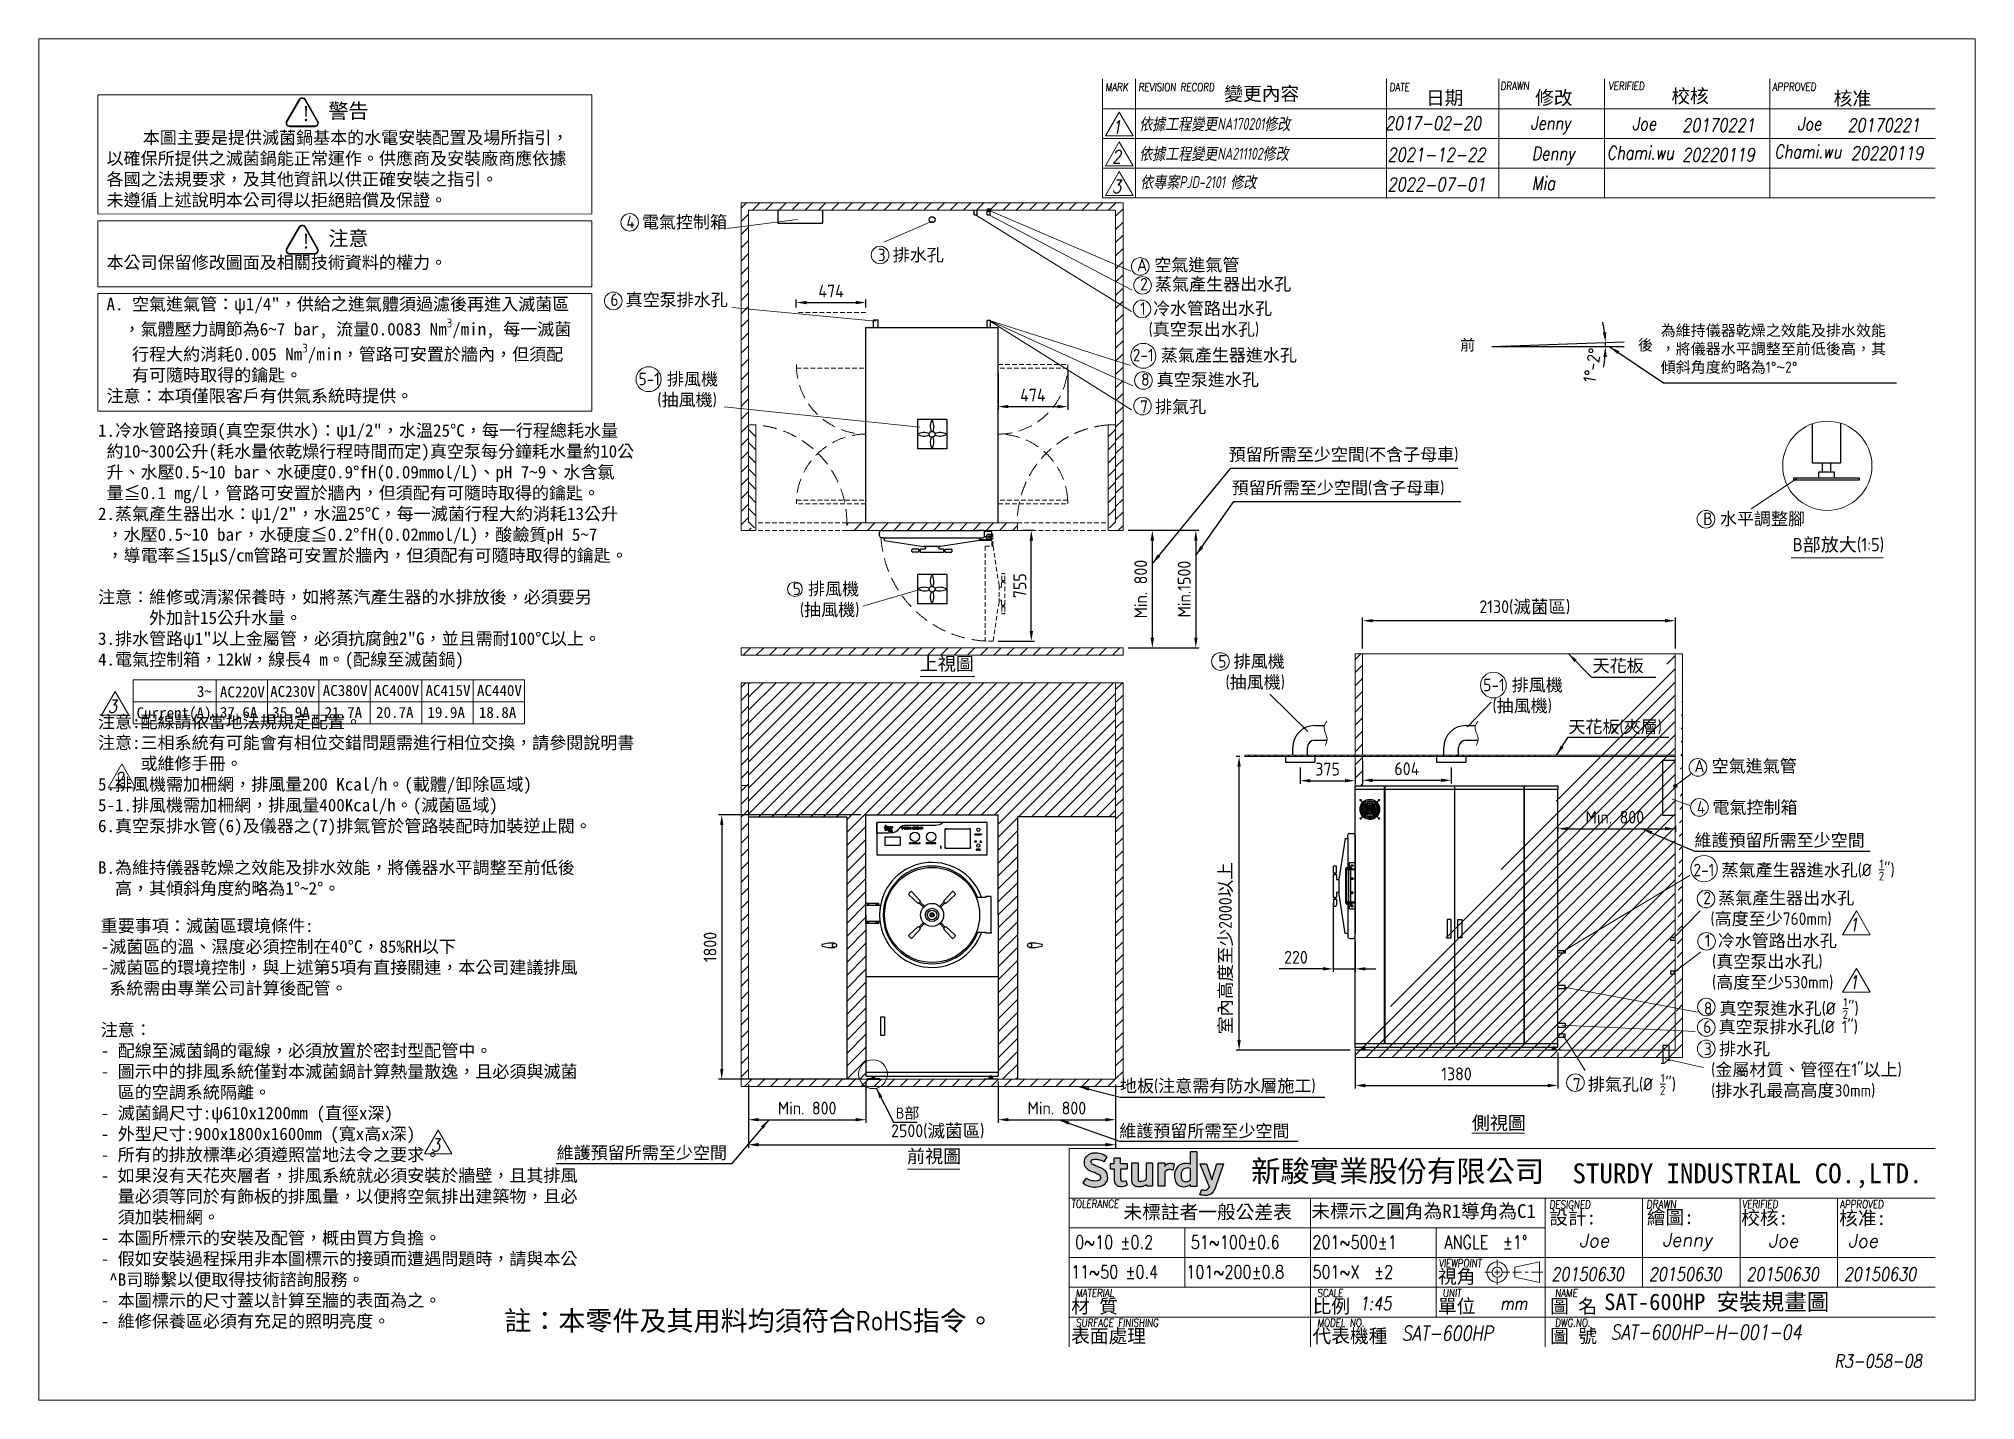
# Model space of a CAD drawing. Header units: millimetres. Extents: x -180913 to 13185, y -18310 to 9270.
# Drawn here: x 0 to 13185, y 0 to 9270 of the extents above; entities outside this region: 1.
import ezdxf

# ---------------------------------------------------------------- set-up
doc = ezdxf.new("R2010")
doc.units = ezdxf.units.MM
doc.header["$MEASUREMENT"] = 0
doc.linetypes.add('HIDDEN', pattern=[9.525, 6.35, -3.175])
doc.layers.get('0').update_dxf_attribs({"lineweight": 25})
for name, color, linetype, lineweight in [('D', 3, 'Continuous', 13), ('F', 7, 'Continuous', 15), ('H', 2, 'HIDDEN', 15), ('S', 4, 'Continuous', 15), ('T', 4, 'Continuous', 15), ('標註', 5, 'Continuous', 9)]:
    doc.layers.add(name, color=color, linetype=linetype, lineweight=lineweight)
doc.styles.get("Standard").update_dxf_attribs({"font": 'KAIU.TTF'})
doc.styles.add('STU25', font='isocp2.shx')
doc.styles.add('Text', font='romans.shx', dxfattribs={"width": 0.8, "oblique": 10})
doc.styles.add('TONY', font='isocp3.shx')
doc.dimstyles.new('STU25', dxfattribs={"dimscale": 35, "dimtxt": 2.5, "dimasz": 2, "dimexe": 0.6, "dimexo": 1, "dimgap": 1, "dimtad": 1, "dimdsep": 46, "dimtxsty": 'STU25', "dimcen": 2, "dimazin": 2, "dimtfac": 1, "dimtmove": 0, "dimatfit": 3, "dimfxl": 0, "dimtolj": 1, "dimtzin": 0, "dimarcsym": 0})
doc.dimstyles.new('STU25$7', dxfattribs={"dimscale": 35, "dimtxt": 2.5, "dimasz": 2, "dimexe": 1.25, "dimexo": 0.625, "dimgap": 1, "dimtad": 0, "dimdec": 4, "dimdsep": 46, "dimtxsty": 'STU25', "dimcen": 2.5, "dimazin": 2, "dimtfac": 1, "dimtdec": 4, "dimtmove": 0, "dimatfit": 3, "dimfxl": 0, "dimtolj": 1, "dimtzin": 0, "dimarcsym": 0})
pattern_1 = [(45, (240176.084, 21899.266), (-44.90128, 44.90128), [])]
pattern_2 = [(45, (238843.257, 22070.75), (-44.90128, 44.90128), [])]

msp = doc.modelspace()

# ---------------------------------------------------------------- texts
at = {"attachment_point": 1, "style": 'STU25'}
for s, insert, char_height in [('{\\f標楷體|b0|i0|c136|p65;新駿實業股份有限公司}', (8254.625, 1632.93), 146.25), ('{\\f標楷體|b0|i0|c136|p65;STURDY\\H0.9667x; \\H1.034x;INDUSTRIAL CO.,LTD.}', (10442.236, 1612.679), 135), ('{\\f標楷體|b0|i0|c136|p65;註：本零件及其用料均須符合}RoHS{\\f標楷體|b0|i0|c136|p65;指令。}', (3169.243, 608.892), 135.00867)]:
    msp.add_mtext(s, dxfattribs=dict(at, insert=insert, char_height=char_height))
at = {"layer": 'D', "color": 4}
msp.add_text('SAT-600HP 安裝規畫圖', height=112.5, dxfattribs=at).set_placement((10658.57, 613.993))
at = {"layer": 'D', "color": 11, "attachment_point": 1, "style": 'STU25'}
for s, insert, char_height in [('{\\f標楷體|b0|i0|c136|p65;警告}', (1972.345, 8828.494), 100), ('{\\f標楷體|b0|i0|c136|p65;!}', (1785.832, 8809.126), 100), ('\\A1;\\P{\\f標楷體|b0|i0|c136|p65;    \\H0.2353x; \\H4.25x;本圖主要是提供滅菌鍋基本的水電安裝配置及場所指引，\\P以確保所提供之滅菌鍋能正常運作。供應商及安裝廠商應依據\\P各國之法規要求，及其他資訊以供正確安裝之指引。\\P未遵循上述說明本公司得以拒絕賠償及保證。\\P\\P\\P本公司保留修改圖面及相關技術資料的權力。\\P\\PA. 空氣進氣管：\\f新細明體|b0|i0|c136|p16;ψ\\f標楷體|b0|i0|c136|p65;1/4"，供給之進氣體須過濾後再進入滅菌區\\P  ，氣體壓力調節為6~7 bar, 流量0.0083 Nm\\Fisocp2.shx;\\H0.7x;\\S3^ ;\\f標楷體|b0|i0|c136|p65;\\H1.429x;/min, 每一滅菌\\P   行程大約消耗0.005 Nm\\Fisocp2.shx;\\H0.7x;\\S3^ ;\\f標楷體|b0|i0|c136|p65;\\H1.429x;/min，管路可安置於牆內，但須配\\P   有可隨時取得的鑰匙。\\P注意：本項僅限客戶有供氣系統時提供。}', (461.589, 8781.199), 85), ('{\\f標楷體|b0|i0|c136|p65;!}', (1785.832, 7941.4), 100), ('{\\f標楷體|b0|i0|c136|p65;注意}', (1972.345, 7960.769), 100), ('{\\f標楷體|b0|i0|c136|p65;1.冷水管路接頭(真空泵供水)：\\f新細明體|b0|i0|c136|p16;ψ\\f標楷體|b0|i0|c136|p65;1/2"，水溫25%%DC，每一行程總耗水量\\P 約10~300公升(耗水量依乾燥行程時間而定)真空泵每分鐘耗水量約10公\\P 升、水壓0.5~10 bar、水硬度0.9%%DfH(0.09mmol/L)、pH 7~9、水含氯\\P 量≦0.1 mg/l，管路可安置於牆內，但須配有可隨時取得的鑰匙。\\P2.蒸氣產生器出水：\\f新細明體|b0|i0|c136|p16;ψ\\f標楷體|b0|i0|c136|p65;1/2"，水溫25%%DC，每一滅菌行程大約消耗13公升\\P ，水壓0.5~10 bar，水硬度≦0.2%%DfH(0.02mmol/L)，酸鹼質pH 5~7\\P ，導電率≦15μS/cm管路可安置於牆內，但須配有可隨時取得的鑰匙。\\P\\P注意：維修或清潔保養時，如將蒸汽產生器的水排放後，必須要另\\P      外加計15公升水量。\\P3.排水管路\\f新細明體|b0|i0|c136|p16;ψ\\f標楷體|b0|i0|c136|p65;1"以上金屬管，必須抗腐蝕2"G，並且需耐100%%DC以上。 \\P4.電氣控制箱，12kW，線長4 m。(配線至滅菌鍋) \\P\\P\\P注意:配線請依當地法規規定配置。\\P\\fDFKai-SB|b0|i0|c136|p65;注意:三相系統有可能會有相位交錯問題需進行相位交換，請參閱說明書\\P     或維修手冊。\\P\\f標楷體|b0|i0|c136|p65;5.排風機需加柵網，排風量200 Kcal/h。(載體/卸除區域)\\P5-1.排風機需加柵網，排風量400Kcal/h。(滅菌區域)\\P6.真空泵排水管(6)及儀器之(7)排氣管於管路裝配時加裝逆止閥。\\P\\PB.為維持儀器乾燥之效能及排水效能，將儀器水平調整至前低後\\P  高，其傾斜角度約略為1%%D~2%%D。}', (403.647, 6645.225), 85), ('{\\f標楷體|b0|i0|c136|p65;3~}', (1076.951, 4863.231), 75), ('{\\f標楷體|b0|i0|c136|p65;AC220V}', (1233.742, 4859.872), 75), ('{\\f標楷體|b0|i0|c136|p65;AC230V}', (1575.859, 4863.886), 75), ('{\\f標楷體|b0|i0|c136|p65;AC380V}', (1933.742, 4870.072), 75), ('{\\f標楷體|b0|i0|c136|p65;AC400V}', (2283.742, 4870.072), 75), ('{\\f標楷體|b0|i0|c136|p65;AC415V}', (2633.742, 4870.072), 75), ('{\\f標楷體|b0|i0|c136|p65;AC440V}', (2983.742, 4870.072), 75), ('{\\f標楷體|b0|i0|c136|p65;Current(A)}', (666.084, 4717.847), 75), ('{\\f標楷體|b0|i0|c136|p65;37.6A}', (1233.626, 4720.517), 75), ('{\\f標楷體|b0|i0|c136|p65;35.9A}', (1590.09, 4720.517), 75), ('{\\f標楷體|b0|i0|c136|p65;21.7A}', (1946.646, 4720.517), 75), ('{\\f標楷體|b0|i0|c136|p65;20.7A}', (2296.646, 4720.517), 75), ('{\\f標楷體|b0|i0|c136|p65;19.9A}', (2646.646, 4720.517), 75), ('{\\f標楷體|b0|i0|c136|p65;18.8A}', (2996.646, 4720.517), 75), ('{\\f標楷體|b0|i0|c136|p65;重要事項：滅菌區環境條件:\\P-滅菌區的溫、濕度必須控制在40%%DC，85%RH以下\\P-滅菌區的環境控制，與上述第5項有直接關連，本公司建議排風\\P 系統需由專業公司計算後配管。\\P\\P注意：\\P- 配線至滅菌鍋的電線，必須放置於密封型配管中。\\P- 圖示中的排風系統僅對本滅菌鍋計算熱量散逸，且必須與滅菌\\P  區的空調系統隔離。\\P- 滅菌鍋尺寸:\\f新細明體|b0|i0|c136|p16;ψ\\f標楷體|b0|i0|c136|p65;610x1200mm (直徑x深)\\P- 外型尺寸:900x1800x1600mm (寬x高x深)\\P- 所有的排放標準必須遵照當地法令之要求。\\P- 如果沒有天花夾層者，排風系統就必須安裝於牆壁，且其排風\\P  量必須等同於有飾板的排風量，以便將空氣排出建築物，且必\\P  須加裝柵網。\\P- 本圖所標示的安裝及配管，概由買方負擔。\\P- 假如安裝過程採用非本圖標示的接頭而遭遇問題時，請與本公\\P ^B司聯繫以便取得技術諮詢服務。\\P- 本圖標示的尺寸蓋以計算至牆的表面為之。\\P- 維修保養區必須有充足的照明亮度。}', (422.244, 3273.257), 85)]:
    msp.add_mtext(s, dxfattribs=dict(at, insert=insert, char_height=char_height))
at = {"layer": 'D', "attachment_point": 1}
for s, insert, char_height in [('{\\Fisocp2.shx;\\C3;4 \\f標楷體|b0|i0|c136|p65;電氣控制箱}', (4000.653, 8064.826), 85), ('{\\Fisocp2.shx;\\C3;3 \\f標楷體|b0|i0|c136|p65;排水孔}', (5712.412, 7840.635), 85), ('{\\Fisocp2.shx;\\C3;A \\f標楷體|b0|i0|c136|p65;空氣進氣管}', (7477.819, 7773.031), 85), ('{\\Fisocp3.shx;\\C3;2 \\f標楷體|b0|i0|c136|p65;蒸氣產生器出水孔}', (7499.058, 7641.502), 85), ('{\\Fisocp2.shx;\\C3;6 \\f標楷體|b0|i0|c136|p65;真空泵排水孔}', (3892.05, 7535.542), 85), ('{\\Fisocp2.shx;\\C3;1 \\f標楷體|b0|i0|c136|p65;冷水管路出水孔\\P \\Fisocp2.shx;(\\f標楷體|b0|i0|c136|p65;真空泵出水孔\\Fisocp2.shx;)}', (7498.78, 7476.076), 85), ('{\\C3;為維持儀器乾燥之效能及排水效能\\P，將儀器水平調整至前低後高，其\\P傾斜角度約略為\\Fisocp2.shx;1%%D\\f???|b0|i0|c0|p65;~\\Fisocp2.shx;2%%D}', (11042.809, 7321.396), 75), ('{\\Fisocp2.shx;\\C3;2-1 \\f標楷體|b0|i0|c136|p65;蒸氣產生器進水孔}', (7448.396, 7158.342), 85), ('{\\Fisocp2.shx;\\C3;5-1 \\f標楷體|b0|i0|c136|p65;排風機\\P\\Fisocp2.shx;  \\f???|b0|i0|c0|p65; \\Fisocp2.shx;(\\f標楷體|b0|i0|c136|p65;抽風機\\Fisocp2.shx;)}', (4083.309, 6995.797), 85), ('{\\Fisocp2.shx;\\C3;8 \\f標楷體|b0|i0|c136|p65;真空泵進水孔}', (7505.594, 6992.141), 85), ('{\\Fisocp2.shx;\\C3;7 \\f標楷體|b0|i0|c136|p65;排氣孔}', (7498.643, 6807.97), 85), ('{\\C3;預留所需至少空間\\Fisocp2.shx;(\\f標楷體|b0|i0|c136|p65;不含子母車\\Fisocp2.shx;)}', (8101.829, 6482.402), 85), ('{\\C3;預留所需至少空間\\Fisocp2.shx;(\\f標楷體|b0|i0|c136|p65;含子母車\\Fisocp2.shx;)}', (8122.547, 6255.295), 85), ('{\\Fisocp2.shx;\\C3;B \\f標楷體|b0|i0|c136|p65;水平調整腳}', (11332.777, 6044.19), 85), ('{\\Fisocp2.shx;\\C11;B\\f標楷體|b0|i0|c136|p65;部放大\\Fisocp2.shx;(1:5)}', (11941.413, 5870.429), 90), ('{\\Fisocp2.shx;\\C3;5 \\f標楷體|b0|i0|c136|p65;排風機\\P\\Fisocp2.shx; (\\f標楷體|b0|i0|c136|p65;抽風機\\Fisocp2.shx;)}', (5133.792, 5566.946), 85), ('{\\C11;上視圖}', (5998.719, 5059.469), 90), ('{\\Fisocp2.shx;\\C3;5 \\f標楷體|b0|i0|c136|p65;排風機\\P\\Fisocp2.shx; (\\f標楷體|b0|i0|c136|p65;抽風機\\Fisocp2.shx;)}', (8031.419, 5073.791), 85), ('{\\C3;天花板 }', (10579.237, 5044.592), 85), ('{\\Fisocp2.shx;\\C3;5-1 \\f標楷體|b0|i0|c136|p65;排風機\\P\\f???|b0|i0|c0|p65;  \\Fisocp2.shx;(\\f標楷體|b0|i0|c136|p65;抽風機\\Fisocp2.shx;)}', (9834.741, 4912.678), 85), ('{\\C3;天花板\\Fisocp2.shx;(\\f標楷體|b0|i0|c136|p65;夾層\\Fisocp2.shx;)}', (10414.61, 4627.984), 85), ('{\\Fisocp2.shx;\\C3;A \\f標楷體|b0|i0|c136|p65;空氣進氣管}', (11272.617, 4361), 85), ('{\\Fisocp2.shx;\\C3;4 \\f標楷體|b0|i0|c136|p65;電氣控制箱}', (11289.695, 4079.239), 85), ('{\\C3;維護預留所需至少空間}', (11273.121, 3855.581), 85), ('\\A1;{\\Fisocp2.shx;8 }真空泵進水孔{\\Fisocp2.shx;(%%c \\H0.7x;\\S1/2;\\H1.429x;")}', (11337.369, 2739.297), 85), ('{\\Fisocp2.shx;6 }真空泵排水孔{\\Fisocp2.shx;(%%c 1")}', (11333.024, 2585.12), 85), ('{\\C3;地板\\Fisocp2.shx;(\\f標楷體|b0|i0|c136|p65;注意需有防水層施工\\Fisocp2.shx;)}', (7361.426, 2183.898), 85), ('\\A1;{\\Fisocp2.shx;7 }排氣孔{\\Fisocp2.shx;(%%c \\H0.7x;\\S1/2;\\H1.429x;")}', (10445.4, 2222.781), 85), ('{\\Fisocp2.shx;\\C3;B\\f標楷體|b0|i0|c136|p65;部}', (5836.276, 1992.719), 75), ('{\\C3;維護預留所需至少空間}', (7357.051, 1876.581), 85), ('{\\C11;側視圖}', (9757.343, 1933.517), 90), ('{\\C3;維護預留所需至少空間}', (3526.495, 1728.334), 85), ('{\\C11;前視圖}', (5912.07, 1706.713), 90)]:
    msp.add_mtext(s, dxfattribs=dict(at, insert=insert, char_height=char_height))
at = {"layer": 'D', "char_height": 75, "width": 218.181, "attachment_point": 1}
for s, insert in [(' 前', (9627.47, 7222.947)), ('{\\Fisocp2.shx; }後', (10845.346, 7222.496))]:
    msp.add_mtext(s, dxfattribs=dict(at, insert=insert))
at = {"layer": 'D', "char_height": 85, "attachment_point": 1, "style": 'STU25'}
for s, insert in [('\\A1;2-1 {\\f標楷體|b0|i0|c136|p65;蒸氣產生器進水孔}(%%c {\\H0.7x;\\S1/2;}")', (11266.131, 3681.786)), ('2 {\\f標楷體|b0|i0|c136|p65;蒸氣產生器出水孔\\P} ({\\f標楷體|b0|i0|c136|p65;高度至少}760mm)', (11333.231, 3462.666)), ('1 {\\f標楷體|b0|i0|c136|p65;冷水管路出水孔\\P} ({\\f標楷體|b0|i0|c136|p65;真空泵出水孔})\\P ({\\f標楷體|b0|i0|c136|p65;高度至少}530mm)', (11344.056, 3172.238)), ('3 {\\f標楷體|b0|i0|c136|p65;排水孔\\P} ({\\f標楷體|b0|i0|c136|p65;金屬材質、管徑在}1"{\\f標楷體|b0|i0|c136|p65;以上})\\P ({\\f標楷體|b0|i0|c136|p65;排水孔最高高度}30mm)', (11337.789, 2435.395))]:
    msp.add_mtext(s, dxfattribs=dict(at, insert=insert))
at = {"layer": 'F', "color": 1, "lineweight": 15, "style": 'Text', "oblique": 5, "width": 0.8}
for s, height, p in [('MARK', 54, (7262.71, 8913.495)), ('REVISION RECORD', 54, (7487.71, 8913.495)), ('DATE', 54, (9195.881, 8913.495)), ('DRAWN', 54, (9951.517, 8921.599)), ('VERIFIED', 54, (10687.987, 8921.486)), ('APPROVED', 54, (11803.126, 8916.138)), ('TOLERANCE', 54, (7030.215, 1310.859)), ('DESIGNED', 54, (10285.55, 1305.54)), ('DRAWN', 56.0451, (10945.495, 1306.543)), ('VERIFIED', 54, (11597.433, 1309.051)), ('APPROVED', 54, (12262.51, 1307.802)), ('VIEWPOINT', 54, (9532.291, 905.859)), ('MATERIAL', 54, (7061.27, 703.359)), ('SCALE', 54, (8704.726, 703.359)), ('UNIT', 54, (9558.77, 703.359)), ('NAME', 54, (10323.477, 703.359)), ('SURFACE FINISHING', 54, (7061.27, 500.859)), ('MODEL NO.', 54, (8704.726, 500.859)), ('DWG.NO.', 54, (10323.477, 500.859))]:
    msp.add_text(s, height=height, dxfattribs=at).set_placement(p)
at = {"layer": 'F', "lineweight": -3}
for s, height, p in [('變更內容', 93.4085, (8072.143, 8849.011)), ('日期', 93.4085, (9444.912, 8821.14)), ('修改', 93.4085, (10188.107, 8821.662)), ('校核', 93.4085, (11115.762, 8832.736)), ('核准', 93.4085, (12221.07, 8816.441)), ('未標註者一般公差表', 93.4085, (7385.183, 1235.261)), ('未標示之圓角為R1導角為C1', 93.40847, (8664.31, 1241.309)), ('設計:', 93.4085, (10284.274, 1197.298)), ('繪圖:', 93.4085, (10949.237, 1199.862)), ('校核:', 93.4085, (11591.381, 1195.874)), ('核准:', 93.4085, (12258.537, 1193.373)), ('視角', 93.4085, (9526.751, 796.024)), ('材 質', 93.4085, (7029.251, 593.524)), ('比例', 93.4085, (8672.707, 593.524)), ('單位', 93.4085, (9526.751, 593.524)), ('圖 名', 93.4085, (10291.458, 593.524)), ('表面處理', 93.4085, (7029.251, 391.024)), ('代表機種', 93.4085, (8672.707, 391.024)), ('圖 號', 93.4085, (10291.458, 391.024))]:
    msp.add_text(s, height=height, dxfattribs=at).set_placement(p)
at = {"layer": 'F', "lineweight": 20, "style": 'Text', "width": 0.8}
for s, p in [('0~10 ±0.2', (7056.741, 1031.022)), ('51~100±0.6', (7844.241, 1031.022)), ('201~500±1', (8672.351, 1031.022)), ('ANGLE  ±1%%D', (9570.421, 1031.022)), ('11~50 ±0.4', (7029.164, 828.522)), ('101~200±0.8', (7813.217, 828.522)), ('501~X  ±2', (8672.351, 828.522))]:
    msp.add_text(s, height=90, dxfattribs=at).set_placement(p)
at = {"layer": 'T', "lineweight": 20, "style": 'Text', "oblique": 10, "width": 0.8}
for s, height, p in [('1', 90, (7308.559, 8624.177)), ('2017-02-20', 90, (9165.909, 8650.527)), ('Jenny', 90, (10157.059, 8650.934)), ('Joe', 90, (10848.952, 8646.819)), ('20170221', 90, (11190.032, 8636.716)), ('Joe', 90, (11973.952, 8646.819)), ('20170221', 90, (12315.032, 8636.716)), ('2', 90, (7308.559, 8421.677)), ('2021-12-22', 92, (9181.965, 8434.486)), ('Denny', 92, (10163.671, 8442.75)), ('Chami.wu', 90, (10675.9, 8448.391)), ('20220119', 90, (11190.032, 8434.216)), ('Chami.wu', 90, (11816.896, 8456.58)), ('20220119', 90, (12338.538, 8446.473)), ('3', 90, (7308.559, 8219.177)), ('2022-07-01', 92, (9181.965, 8231.986)), ('Mia', 92, (10163.671, 8240.25)), ('3', 90, (470.786, 4680.033)), ('2', 90, (517.33, 4186.615)), ('1', 90, (12327.175, 3193.313)), ('1', 90, (12327.175, 2801.568)), ('3', 90, (2671.071, 1692.878)), ('20150630', 90, (10298.827, 814.209)), ('20150630', 90, (10962.577, 814.209)), ('20150630', 90, (11626.327, 814.209)), ('20150630', 90, (12290.077, 814.209)), ('1:45', 90, (8993.52, 614.373)), ('mm', 90, (9950.136, 614.628)), ('SAT-600HP', 99, (9280.48, 406.77)), ('SAT-600HP-H-001-04', 99, (10702.525, 414.18))]:
    msp.add_text(s, height=height, dxfattribs=at).set_placement(p)
at = {"layer": 'T', "lineweight": 20, "style": 'Text', "oblique": 10}
for s, p in [('Joe', (10488.752, 1042.833)), ('Jenny', (11054.295, 1047.428)), ('Joe', (11776.242, 1041.183)), ('Joe', (12319.342, 1041.183))]:
    msp.add_text(s, height=90, dxfattribs=at).set_placement(p)
at = {"layer": 'T', "linetype": 'Continuous', "lineweight": 20, "attachment_point": 1, "style": 'Text'}
for s, insert, char_height in [('{\\fDFKai-SB|b0|i0|c136|p65;依據工程變更\\Fisocp2.shx|c1;NA170201\\fDFKai-SB|b0|i0|c136|p65;修改}', (7494.168, 8730.261), 80.9991), ('{\\fDFKai-SB|b0|i0|c136|p65;依據工程變更\\Fisocp2.shx|c1;NA211102\\fDFKai-SB|b0|i0|c136|p65;修改}', (7494.168, 8527.761), 80.9991), ('{\\fDFKai-SB|b0|i0|c136|p0;依專案\\Fisocp2.shx|c136;PJD-2101 \\fDFKai-SB|b0|i0|c136|p0;修改}', (7501.093, 8334.547), 80.9991), ('R3-058-08', (12225.83, 312.023), 90)]:
    msp.add_mtext(s, dxfattribs=dict(at, insert=insert, char_height=char_height))
at = {"layer": '標註', "insert": (-180913.184, -18309.502), "char_height": 10, "attachment_point": 1, "style": 'TONY'}
msp.add_mtext('\\A1;', dxfattribs=at)

# ---------------------------------------------------------------- blocks, each defined once
blk = doc.blocks.new('*D1')
at = {"layer": 'D', "color": 0, "lineweight": -2}
for start, end in [(7.1806, 12.3613), (0, 2), (349.6387, 354.8194)]:
    blk.add_arc((9893, 7174), 774, start, end, dxfattribs=at)
at = {"layer": 'D', "color": 0}
for points in [[(10650, 7270), (10673, 7272), (10667, 7201)], [(10676, 7103), (10653, 7104), (10667, 7174)]]:
    blk.add_solid(points, dxfattribs=at)
at = {"layer": 'Defpoints', "color": 0}
for p in [(9893, 7174), (9893, 7174), (10667, 7192), (10793, 7205), (10794, 7174)]:
    blk.add_point(p, dxfattribs=at)
at = {"layer": 'D', "color": 0, "insert": (10577, 7047), "char_height": 87.5, "attachment_point": 5, "rotation": 79.526, "style": 'STU25'}
blk.add_mtext('1%%D-2%%D', dxfattribs=at)
blk = doc.blocks.new('*D2')
at = {"layer": 'D', "color": 0, "lineweight": -2}
for p, q in [((9013, 4348), (9013, 4200)), ((9083, 4221), (9547, 4221)), ((9617, 4309), (9617, 4200))]:
    blk.add_line(p, q, dxfattribs=at)
at = {"layer": 'D', "color": 0}
for points in [[(9083, 4233), (9083, 4209), (9013, 4221)], [(9547, 4209), (9547, 4233), (9617, 4221)]]:
    blk.add_solid(points, dxfattribs=at)
at = {"layer": 'Defpoints', "color": 0}
for p in [(9013, 4383), (9617, 4344), (9617, 4221)]:
    blk.add_point(p, dxfattribs=at)
at = {"layer": 'D', "color": 0, "insert": (9315, 4300), "char_height": 87.5, "attachment_point": 5, "style": 'STU25'}
blk.add_mtext('\\A1;604', dxfattribs=at)
blk = doc.blocks.new('*D3')
at = {"layer": 'D', "color": 0, "lineweight": -2}
for p, q in [((4832, 2151), (4832, 1719)), ((7332, 2151), (7332, 1719)), ((4902, 1740), (7262, 1740))]:
    blk.add_line(p, q, dxfattribs=at)
at = {"layer": 'D', "color": 0}
for points in [[(4902, 1752), (4902, 1728), (4832, 1740)], [(7262, 1728), (7262, 1752), (7332, 1740)]]:
    blk.add_solid(points, dxfattribs=at)
at = {"layer": 'Defpoints', "color": 0}
for p in [(4832, 2186), (7332, 2186), (7332, 1740)]:
    blk.add_point(p, dxfattribs=at)
at = {"layer": 'D', "color": 0, "insert": (6121, 1830), "char_height": 87.5, "attachment_point": 5, "style": 'STU25'}
blk.add_mtext('\\A1;2500({\\f標楷體|b0|i0|c136|p65;滅菌區})', dxfattribs=at)
blk = doc.blocks.new('*D4')
at = {"layer": 'D', "color": 0, "lineweight": -2}
for p, q in [((8178, 4383), (8152, 4383)), ((8173, 2453), (8173, 4313)), ((8928, 2383), (8152, 2383))]:
    blk.add_line(p, q, dxfattribs=at)
at = {"layer": 'D', "color": 0}
for points in [[(8184, 4313), (8161, 4313), (8173, 4383)], [(8161, 2453), (8184, 2453), (8173, 2383)]]:
    blk.add_solid(points, dxfattribs=at)
at = {"layer": 'Defpoints', "color": 0}
for p in [(8173, 4383), (8213, 4383), (8963, 2383)]:
    blk.add_point(p, dxfattribs=at)
at = {"layer": 'D', "color": 0, "insert": (8084, 3078), "char_height": 87.5, "attachment_point": 5, "rotation": 90, "style": 'STU25'}
blk.add_mtext('\\A1;{\\f標楷體|b0|i0|c136|p65;室內高度至少}2000{\\f標楷體|b0|i0|c136|p65;以上}', dxfattribs=at)
blk = doc.blocks.new('*D5')
at = {"layer": 'D', "color": 0, "lineweight": -2}
for p, q in [((4832, 2151), (4832, 1889)), ((5632, 2171), (5632, 1889)), ((4902, 1910), (5562, 1910))]:
    blk.add_line(p, q, dxfattribs=at)
at = {"layer": 'D', "color": 0}
for points in [[(4902, 1922), (4902, 1899), (4832, 1910)], [(5562, 1899), (5562, 1922), (5632, 1910)]]:
    blk.add_solid(points, dxfattribs=at)
at = {"layer": 'Defpoints', "color": 0}
for p in [(4832, 2186), (5632, 2206), (5632, 1910)]:
    blk.add_point(p, dxfattribs=at)
at = {"layer": 'D', "color": 0, "insert": (5232, 1989), "char_height": 87.5, "attachment_point": 5, "style": 'STU25'}
blk.add_mtext('\\A1;Min. 800', dxfattribs=at)
blk = doc.blocks.new('*D6')
at = {"layer": 'D', "color": 0, "lineweight": -2}
for p, q in [((6532, 2171), (6532, 1889)), ((7332, 2151), (7332, 1889)), ((6602, 1910), (7262, 1910))]:
    blk.add_line(p, q, dxfattribs=at)
at = {"layer": 'D', "color": 0}
for points in [[(6602, 1922), (6602, 1899), (6532, 1910)], [(7262, 1899), (7262, 1922), (7332, 1910)]]:
    blk.add_solid(points, dxfattribs=at)
at = {"layer": 'Defpoints', "color": 0}
for p in [(6532, 2206), (7332, 2186), (7332, 1910)]:
    blk.add_point(p, dxfattribs=at)
at = {"layer": 'D', "color": 0, "insert": (6932, 1989), "char_height": 87.5, "attachment_point": 5, "style": 'STU25'}
blk.add_mtext('\\A1;Min. 800', dxfattribs=at)
blk = doc.blocks.new('*D7')
at = {"layer": 'D', "color": 0, "lineweight": -2}
for p, q in [((5597, 3986), (4629, 3986)), ((4650, 3916), (4650, 2256)), ((5603, 2186), (4629, 2186))]:
    blk.add_line(p, q, dxfattribs=at)
at = {"layer": 'D', "color": 0}
for points in [[(4662, 3916), (4639, 3916), (4650, 3986)], [(4639, 2256), (4662, 2256), (4650, 2186)]]:
    blk.add_solid(points, dxfattribs=at)
at = {"layer": 'Defpoints', "color": 0}
for p in [(5632, 3986), (4650, 2186), (5638, 2186)]:
    blk.add_point(p, dxfattribs=at)
at = {"layer": 'D', "color": 0, "insert": (4571, 3086), "char_height": 87.5, "attachment_point": 5, "rotation": 90, "style": 'STU25'}
blk.add_mtext('\\A1;1800', dxfattribs=at)
blk = doc.blocks.new('*D8')
at = {"layer": 'D', "color": 0, "lineweight": -2}
for p, q in [((10343, 3911), (10343, 3870)), ((10413, 3891), (11073, 3891)), ((11143, 3911), (11143, 3870))]:
    blk.add_line(p, q, dxfattribs=at)
at = {"layer": 'D', "color": 0}
for points in [[(10413, 3903), (10413, 3880), (10343, 3891)], [(11073, 3880), (11073, 3903), (11143, 3891)]]:
    blk.add_solid(points, dxfattribs=at)
at = {"layer": 'Defpoints', "color": 0}
for p in [(10343, 3946), (11143, 3946), (11143, 3891)]:
    blk.add_point(p, dxfattribs=at)
at = {"layer": 'D', "color": 0, "insert": (10731, 3970), "char_height": 87.5, "attachment_point": 5, "style": 'STU25'}
blk.add_mtext('\\A1;{\\Fisocp2.shx;Min. 800}', dxfattribs=at)
blk = doc.blocks.new('*D9')
at = {"layer": 'D', "color": 0, "lineweight": -2}
for p, q in [((9013, 5118), (9013, 5329)), ((9083, 5308), (11073, 5308)), ((11143, 5118), (11143, 5329))]:
    blk.add_line(p, q, dxfattribs=at)
at = {"layer": 'D', "color": 0}
for points in [[(9083, 5319), (9083, 5296), (9013, 5308)], [(11073, 5296), (11073, 5319), (11143, 5308)]]:
    blk.add_solid(points, dxfattribs=at)
at = {"layer": 'Defpoints', "color": 0}
for p in [(11143, 5308), (9013, 5083), (11143, 5083)]:
    blk.add_point(p, dxfattribs=at)
at = {"layer": 'D', "color": 0, "insert": (10118, 5398), "char_height": 87.5, "attachment_point": 5, "style": 'STU25'}
blk.add_mtext('\\A1;2130({\\f標楷體|b0|i0|c136|p65;滅菌區})', dxfattribs=at)
blk = doc.blocks.new('*D12')
at = {"layer": 'D', "color": 0, "lineweight": -2}
for p, q in [((6532, 6992), (6532, 6744)), ((7006, 7017), (7006, 6744)), ((6602, 6765), (6936, 6765))]:
    blk.add_line(p, q, dxfattribs=at)
at = {"layer": 'D', "color": 0}
for points in [[(6602, 6777), (6602, 6754), (6532, 6765)], [(6936, 6754), (6936, 6777), (7006, 6765)]]:
    blk.add_solid(points, dxfattribs=at)
at = {"layer": 'Defpoints', "color": 0}
for p in [(6532, 7027), (7006, 7052), (7006, 6765)]:
    blk.add_point(p, dxfattribs=at)
at = {"layer": 'D', "color": 0, "insert": (6769, 6844), "char_height": 87.5, "attachment_point": 5, "style": 'STU25'}
blk.add_mtext('\\A1;474', dxfattribs=at)
blk = doc.blocks.new('*D13')
at = {"layer": 'D', "color": 0, "lineweight": -2}
for p, q in [((5158, 7441), (5158, 7495)), ((5228, 7474), (5562, 7474)), ((5632, 7441), (5632, 7495))]:
    blk.add_line(p, q, dxfattribs=at)
at = {"layer": 'D', "color": 0}
for points in [[(5228, 7485), (5228, 7462), (5158, 7474)], [(5562, 7462), (5562, 7485), (5632, 7474)]]:
    blk.add_solid(points, dxfattribs=at)
at = {"layer": 'Defpoints', "color": 0}
for p in [(5158, 7406), (5632, 7474), (5632, 7406)]:
    blk.add_point(p, dxfattribs=at)
at = {"layer": 'D', "color": 0, "insert": (5395, 7552), "char_height": 87.5, "attachment_point": 5, "style": 'STU25'}
blk.add_mtext('\\A1;474', dxfattribs=at)
blk = doc.blocks.new('*D14')
at = {"layer": 'D', "color": 0, "lineweight": -2}
for p, q in [((6698, 5923), (6779, 5923)), ((6758, 5238), (6758, 5853)), ((6532, 5168), (6779, 5168))]:
    blk.add_line(p, q, dxfattribs=at)
at = {"layer": 'D', "color": 0}
for points in [[(6770, 5853), (6747, 5853), (6758, 5923)], [(6747, 5238), (6770, 5238), (6758, 5168)]]:
    blk.add_solid(points, dxfattribs=at)
at = {"layer": 'Defpoints', "color": 0}
for p in [(6663, 5923), (6758, 5923), (6497, 5168)]:
    blk.add_point(p, dxfattribs=at)
at = {"layer": 'D', "color": 0, "insert": (6680, 5546), "char_height": 87.5, "attachment_point": 5, "rotation": 90, "style": 'STU25'}
blk.add_mtext('\\A1;{\\Fisocp2.shx;755}', dxfattribs=at)
blk = doc.blocks.new('*D15')
at = {"layer": 'D', "color": 0, "lineweight": -2}
for p, q in [((8963, 2368), (8963, 2122)), ((10343, 2368), (10343, 2122)), ((9033, 2143), (10273, 2143))]:
    blk.add_line(p, q, dxfattribs=at)
at = {"layer": 'D', "color": 0}
for points in [[(9033, 2155), (9033, 2131), (8963, 2143)], [(10273, 2131), (10273, 2155), (10343, 2143)]]:
    blk.add_solid(points, dxfattribs=at)
at = {"layer": 'Defpoints', "color": 0}
for p in [(8963, 2403), (10343, 2403), (10343, 2143)]:
    blk.add_point(p, dxfattribs=at)
at = {"layer": 'D', "color": 0, "insert": (9653, 2222), "char_height": 87.5, "attachment_point": 5, "style": 'STU25'}
blk.add_mtext('\\A1;1380', dxfattribs=at)
blk = doc.blocks.new('*D16')
at = {"layer": 'D', "color": 0, "lineweight": -2}
for p, q in [((7417, 5923), (7603, 5923)), ((7582, 5853), (7582, 5193)), ((7417, 5123), (7603, 5123))]:
    blk.add_line(p, q, dxfattribs=at)
at = {"layer": 'D', "color": 0}
for points in [[(7594, 5853), (7570, 5853), (7582, 5923)], [(7570, 5193), (7594, 5193), (7582, 5123)]]:
    blk.add_solid(points, dxfattribs=at)
at = {"layer": 'Defpoints', "color": 0}
for p in [(7382, 5923), (7382, 5123), (7582, 5123)]:
    blk.add_point(p, dxfattribs=at)
at = {"layer": 'D', "color": 0, "insert": (7503, 5523), "char_height": 87.5, "attachment_point": 5, "rotation": 90, "style": 'STU25'}
blk.add_mtext('\\A1;{\\Fisocp2.shx;Min. 800}', dxfattribs=at)
blk = doc.blocks.new('*D17')
at = {"layer": 'D', "color": 0, "lineweight": -2}
for p, q in [((7417, 5923), (7899, 5923)), ((7878, 5853), (7878, 5193)), ((7417, 5123), (7899, 5123))]:
    blk.add_line(p, q, dxfattribs=at)
at = {"layer": 'D', "color": 0}
for points in [[(7890, 5853), (7867, 5853), (7878, 5923)], [(7867, 5193), (7890, 5193), (7878, 5123)]]:
    blk.add_solid(points, dxfattribs=at)
at = {"layer": 'Defpoints', "color": 0}
for p in [(7382, 5923), (7382, 5123), (7878, 5123)]:
    blk.add_point(p, dxfattribs=at)
at = {"layer": 'D', "color": 0, "insert": (7799, 5523), "char_height": 87.5, "attachment_point": 5, "rotation": 90, "style": 'STU25'}
blk.add_mtext('\\A1;{\\Fisocp2.shx;Min.1500}', dxfattribs=at)
blk = doc.blocks.new('*D18')
at = {"layer": 'D', "color": 0, "lineweight": -2}
for p, q in [((8588, 4309), (8588, 4197)), ((8963, 4309), (8963, 4197)), ((8658, 4218), (8893, 4218))]:
    blk.add_line(p, q, dxfattribs=at)
at = {"layer": 'D', "color": 0}
for points in [[(8658, 4230), (8658, 4207), (8588, 4218)], [(8893, 4207), (8893, 4230), (8963, 4218)]]:
    blk.add_solid(points, dxfattribs=at)
at = {"layer": 'Defpoints', "color": 0}
for p in [(8588, 4344), (8963, 4344), (8963, 4218)]:
    blk.add_point(p, dxfattribs=at)
at = {"layer": 'D', "color": 0, "insert": (8775, 4297), "char_height": 87.5, "attachment_point": 5, "style": 'STU25'}
blk.add_mtext('\\A1;375', dxfattribs=at)
blk = doc.blocks.new('A')
h = blk.add_hatch(color=256)
edge = h.paths.add_edge_path()
edge.add_spline(control_points=[(325, 115), (325, 115), (325, 117), (325, 117), (325, 117), (325, 117), (323, 120), (323, 120), (323, 120), (323, 120), (325, 120), (325, 120), (325, 120), (325, 120), (326, 118), (326, 118), (326, 118), (326, 118), (327, 120), (327, 120), (327, 120), (327, 120), (328, 120), (328, 120), (328, 120), (328, 120), (326, 117), (326, 117), (326, 117), (326, 117), (326, 115), (326, 115), (326, 115), (326, 115), (325, 115), (325, 115)], knot_values=[0, 0, 0, 0, 0.111111, 0.111111, 0.111111, 0.111111, 0.222222, 0.222222, 0.222222, 0.222222, 0.333333, 0.333333, 0.333333, 0.333333, 0.444444, 0.444444, 0.444444, 0.444444, 0.555556, 0.555556, 0.555556, 0.555556, 0.666667, 0.666667, 0.666667, 0.666667, 0.777778, 0.777778, 0.777778, 0.777778, 0.888889, 0.888889, 0.888889, 0.888889, 1, 1, 1, 1], degree=3, periodic=0)
edge = h.paths.add_edge_path(flags=16)
edge.add_spline(control_points=[(298, 118), (298, 118), (298, 118), (298, 118), (298, 118), (299, 118), (299, 118), (299, 118), (299, 118), (299, 118), (299, 118), (300, 118), (300, 118), (300, 118), (300, 118), (300, 118), (300, 118), (300, 119), (300, 119), (300, 119), (300, 119), (299, 119), (299, 119), (299, 119), (299, 119), (299, 119), (299, 119), (298, 119), (298, 119), (298, 119), (298, 119), (298, 119), (298, 119), (298, 119), (298, 118), (298, 118)], knot_values=[0, 0, 0, 0, 0.111111, 0.111111, 0.111111, 0.111111, 0.222222, 0.222222, 0.222222, 0.222222, 0.333333, 0.333333, 0.333333, 0.333333, 0.444444, 0.444444, 0.444444, 0.444444, 0.555556, 0.555556, 0.555556, 0.555556, 0.666667, 0.666667, 0.666667, 0.666667, 0.777778, 0.777778, 0.777778, 0.777778, 0.888889, 0.888889, 0.888889, 0.888889, 1, 1, 1, 1], degree=3, periodic=0)
edge = h.paths.add_edge_path()
edge.add_spline(control_points=[(280, 115), (280, 115), (280, 120), (280, 120), (280, 120), (280, 120), (284, 120), (284, 120), (284, 120), (284, 120), (284, 119), (284, 119), (284, 119), (284, 119), (281, 119), (281, 119), (281, 119), (281, 119), (281, 118), (281, 118), (281, 118), (281, 118), (284, 118), (284, 118), (284, 118), (284, 118), (284, 117), (284, 117), (284, 117), (284, 117), (281, 117), (281, 117), (281, 117), (281, 117), (281, 116), (281, 116), (281, 116), (281, 116), (284, 116), (284, 116), (284, 116), (284, 116), (284, 115), (284, 115), (284, 115), (284, 115), (280, 115), (280, 115)], knot_values=[0, 0, 0, 0, 0.083333, 0.083333, 0.083333, 0.083333, 0.166667, 0.166667, 0.166667, 0.166667, 0.25, 0.25, 0.25, 0.25, 0.333333, 0.333333, 0.333333, 0.333333, 0.416667, 0.416667, 0.416667, 0.416667, 0.5, 0.5, 0.5, 0.5, 0.583333, 0.583333, 0.583333, 0.583333, 0.666667, 0.666667, 0.666667, 0.666667, 0.75, 0.75, 0.75, 0.75, 0.833333, 0.833333, 0.833333, 0.833333, 0.916667, 0.916667, 0.916667, 0.916667, 1, 1, 1, 1], degree=3, periodic=0)
edge = h.paths.add_edge_path()
edge.add_spline(control_points=[(285, 115), (285, 115), (285, 120), (285, 120), (285, 120), (285, 120), (287, 120), (287, 120), (287, 120), (287, 120), (288, 116), (288, 116), (288, 116), (288, 116), (289, 120), (289, 120), (289, 120), (289, 120), (290, 120), (290, 120), (290, 120), (290, 120), (290, 115), (290, 115), (290, 115), (290, 115), (289, 115), (289, 115), (289, 115), (289, 115), (289, 119), (289, 119), (289, 119), (289, 119), (288, 115), (288, 115), (288, 115), (288, 115), (287, 115), (287, 115), (287, 115), (287, 115), (286, 119), (286, 119), (286, 119), (286, 119), (286, 115), (286, 115), (286, 115), (286, 115), (285, 115), (285, 115)], knot_values=[0, 0, 0, 0, 0.076923, 0.076923, 0.076923, 0.076923, 0.153846, 0.153846, 0.153846, 0.153846, 0.230769, 0.230769, 0.230769, 0.230769, 0.307692, 0.307692, 0.307692, 0.307692, 0.384615, 0.384615, 0.384615, 0.384615, 0.461538, 0.461538, 0.461538, 0.461538, 0.538462, 0.538462, 0.538462, 0.538462, 0.615385, 0.615385, 0.615385, 0.615385, 0.692308, 0.692308, 0.692308, 0.692308, 0.769231, 0.769231, 0.769231, 0.769231, 0.846154, 0.846154, 0.846154, 0.846154, 0.923077, 0.923077, 0.923077, 0.923077, 1, 1, 1, 1], degree=3, periodic=0)
edge = h.paths.add_edge_path()
edge.add_spline(control_points=[(291, 115), (291, 115), (291, 120), (291, 120), (291, 120), (291, 120), (295, 120), (295, 120), (295, 120), (295, 120), (295, 119), (295, 119), (295, 119), (295, 119), (292, 119), (292, 119), (292, 119), (292, 119), (292, 118), (292, 118), (292, 118), (292, 118), (295, 118), (295, 118), (295, 118), (295, 118), (295, 117), (295, 117), (295, 117), (295, 117), (292, 117), (292, 117), (292, 117), (292, 117), (292, 116), (292, 116), (292, 116), (292, 116), (295, 116), (295, 116), (295, 116), (295, 116), (295, 115), (295, 115), (295, 115), (295, 115), (291, 115), (291, 115)], knot_values=[0, 0, 0, 0, 0.083333, 0.083333, 0.083333, 0.083333, 0.166667, 0.166667, 0.166667, 0.166667, 0.25, 0.25, 0.25, 0.25, 0.333333, 0.333333, 0.333333, 0.333333, 0.416667, 0.416667, 0.416667, 0.416667, 0.5, 0.5, 0.5, 0.5, 0.583333, 0.583333, 0.583333, 0.583333, 0.666667, 0.666667, 0.666667, 0.666667, 0.75, 0.75, 0.75, 0.75, 0.833333, 0.833333, 0.833333, 0.833333, 0.916667, 0.916667, 0.916667, 0.916667, 1, 1, 1, 1], degree=3, periodic=0)
edge = h.paths.add_edge_path()
edge.add_spline(control_points=[(297, 115), (297, 115), (297, 120), (297, 120), (297, 120), (297, 120), (299, 120), (299, 120), (299, 120), (299, 120), (300, 120), (300, 120), (300, 120), (300, 120), (300, 120), (300, 119), (300, 119), (301, 119), (301, 119), (301, 118), (301, 118), (301, 118), (301, 118), (300, 118), (300, 118), (300, 117), (300, 117), (299, 117), (299, 117), (300, 117), (300, 117), (300, 117), (300, 117), (300, 117), (300, 116), (300, 116), (300, 116), (300, 116), (301, 115), (301, 115), (301, 115), (301, 115), (300, 115), (300, 115), (300, 115), (300, 115), (299, 116), (299, 116), (299, 116), (299, 116), (299, 117), (299, 117), (299, 117), (299, 117), (298, 117), (298, 117), (298, 117), (298, 117), (298, 117), (298, 117), (298, 117), (298, 117), (298, 117), (298, 117), (298, 117), (298, 117), (298, 115), (298, 115), (298, 115), (298, 115), (297, 115), (297, 115)], knot_values=[0, 0, 0, 0, 0.055556, 0.055556, 0.055556, 0.055556, 0.111111, 0.111111, 0.111111, 0.111111, 0.166667, 0.166667, 0.166667, 0.166667, 0.222222, 0.222222, 0.222222, 0.222222, 0.277778, 0.277778, 0.277778, 0.277778, 0.333333, 0.333333, 0.333333, 0.333333, 0.388889, 0.388889, 0.388889, 0.388889, 0.444444, 0.444444, 0.444444, 0.444444, 0.5, 0.5, 0.5, 0.5, 0.555556, 0.555556, 0.555556, 0.555556, 0.611111, 0.611111, 0.611111, 0.611111, 0.666667, 0.666667, 0.666667, 0.666667, 0.722222, 0.722222, 0.722222, 0.722222, 0.777778, 0.777778, 0.777778, 0.777778, 0.833333, 0.833333, 0.833333, 0.833333, 0.888889, 0.888889, 0.888889, 0.888889, 0.944444, 0.944444, 0.944444, 0.944444, 1, 1, 1, 1], degree=3, periodic=0)
edge = h.paths.add_edge_path()
edge.add_spline(control_points=[(304, 117), (304, 117), (304, 118), (304, 118), (304, 118), (304, 118), (307, 118), (307, 118), (307, 118), (307, 118), (307, 116), (307, 116), (307, 116), (306, 115), (306, 115), (306, 115), (306, 115), (305, 115), (305, 115), (304, 115), (304, 115), (304, 115), (303, 115), (303, 115), (303, 115), (303, 115), (302, 116), (302, 116), (302, 116), (302, 116), (302, 117), (302, 117), (302, 117), (302, 118), (302, 118), (302, 119), (302, 119), (302, 119), (303, 120), (303, 120), (303, 120), (304, 120), (304, 120), (304, 120), (304, 120), (305, 120), (306, 120), (306, 120), (306, 120), (306, 119), (306, 119), (307, 119), (307, 119), (307, 119), (306, 118), (306, 118), (306, 118), (305, 119), (305, 119), (305, 119), (305, 119), (305, 119), (305, 119), (304, 119), (304, 119), (304, 119), (304, 119), (303, 119), (303, 119), (303, 118), (303, 118), (303, 117), (303, 117), (303, 117), (303, 116), (303, 116), (303, 116), (304, 116), (304, 116), (304, 116), (304, 116), (305, 116), (305, 116), (305, 116), (305, 116), (305, 116), (305, 116), (306, 116), (306, 116), (306, 116), (306, 117), (306, 117), (306, 117), (306, 117), (304, 117), (304, 117)], knot_values=[0, 0, 0, 0, 0.041667, 0.041667, 0.041667, 0.041667, 0.083333, 0.083333, 0.083333, 0.083333, 0.125, 0.125, 0.125, 0.125, 0.166667, 0.166667, 0.166667, 0.166667, 0.208333, 0.208333, 0.208333, 0.208333, 0.25, 0.25, 0.25, 0.25, 0.291667, 0.291667, 0.291667, 0.291667, 0.333333, 0.333333, 0.333333, 0.333333, 0.375, 0.375, 0.375, 0.375, 0.416667, 0.416667, 0.416667, 0.416667, 0.458333, 0.458333, 0.458333, 0.458333, 0.5, 0.5, 0.5, 0.5, 0.541667, 0.541667, 0.541667, 0.541667, 0.583333, 0.583333, 0.583333, 0.583333, 0.625, 0.625, 0.625, 0.625, 0.666667, 0.666667, 0.666667, 0.666667, 0.708333, 0.708333, 0.708333, 0.708333, 0.75, 0.75, 0.75, 0.75, 0.791667, 0.791667, 0.791667, 0.791667, 0.833333, 0.833333, 0.833333, 0.833333, 0.875, 0.875, 0.875, 0.875, 0.916667, 0.916667, 0.916667, 0.916667, 0.958333, 0.958333, 0.958333, 0.958333, 1, 1, 1, 1], degree=3, periodic=0)
edge = h.paths.add_edge_path()
edge.add_spline(control_points=[(308, 115), (308, 115), (308, 120), (308, 120), (308, 120), (308, 120), (312, 120), (312, 120), (312, 120), (312, 120), (312, 119), (312, 119), (312, 119), (312, 119), (309, 119), (309, 119), (309, 119), (309, 119), (309, 118), (309, 118), (309, 118), (309, 118), (311, 118), (311, 118), (311, 118), (311, 118), (311, 117), (311, 117), (311, 117), (311, 117), (309, 117), (309, 117), (309, 117), (309, 117), (309, 116), (309, 116), (309, 116), (309, 116), (312, 116), (312, 116), (312, 116), (312, 116), (312, 115), (312, 115), (312, 115), (312, 115), (308, 115), (308, 115)], knot_values=[0, 0, 0, 0, 0.083333, 0.083333, 0.083333, 0.083333, 0.166667, 0.166667, 0.166667, 0.166667, 0.25, 0.25, 0.25, 0.25, 0.333333, 0.333333, 0.333333, 0.333333, 0.416667, 0.416667, 0.416667, 0.416667, 0.5, 0.5, 0.5, 0.5, 0.583333, 0.583333, 0.583333, 0.583333, 0.666667, 0.666667, 0.666667, 0.666667, 0.75, 0.75, 0.75, 0.75, 0.833333, 0.833333, 0.833333, 0.833333, 0.916667, 0.916667, 0.916667, 0.916667, 1, 1, 1, 1], degree=3, periodic=0)
edge = h.paths.add_edge_path()
edge.add_spline(control_points=[(313, 115), (313, 115), (313, 120), (313, 120), (313, 120), (313, 120), (314, 120), (314, 120), (314, 120), (314, 120), (316, 117), (316, 117), (316, 117), (316, 117), (316, 120), (316, 120), (316, 120), (316, 120), (317, 120), (317, 120), (317, 120), (317, 120), (317, 115), (317, 115), (317, 115), (317, 115), (316, 115), (316, 115), (316, 115), (316, 115), (314, 118), (314, 118), (314, 118), (314, 118), (314, 115), (314, 115), (314, 115), (314, 115), (313, 115), (313, 115)], knot_values=[0, 0, 0, 0, 0.1, 0.1, 0.1, 0.1, 0.2, 0.2, 0.2, 0.2, 0.3, 0.3, 0.3, 0.3, 0.4, 0.4, 0.4, 0.4, 0.5, 0.5, 0.5, 0.5, 0.6, 0.6, 0.6, 0.6, 0.7, 0.7, 0.7, 0.7, 0.8, 0.8, 0.8, 0.8, 0.9, 0.9, 0.9, 0.9, 1, 1, 1, 1], degree=3, periodic=0)
edge = h.paths.add_edge_path()
edge.add_spline(control_points=[(322, 117), (322, 117), (323, 116), (323, 116), (323, 116), (323, 116), (322, 115), (322, 115), (322, 115), (322, 115), (321, 115), (321, 115), (321, 115), (320, 115), (319, 115), (319, 115), (319, 115), (319, 116), (318, 117), (318, 117), (318, 117), (318, 118), (319, 119), (319, 119), (319, 119), (319, 120), (320, 120), (321, 120), (321, 120), (321, 120), (322, 120), (322, 119), (322, 119), (322, 119), (323, 119), (323, 119), (323, 119), (323, 119), (322, 118), (322, 118), (322, 118), (322, 119), (322, 119), (321, 119), (321, 119), (321, 119), (321, 119), (321, 119), (321, 119), (320, 119), (320, 119), (320, 119), (320, 119), (320, 118), (319, 118), (319, 117), (319, 117), (319, 117), (320, 116), (320, 116), (320, 116), (320, 116), (320, 116), (321, 116), (321, 116), (321, 116), (321, 116), (321, 116), (321, 116), (322, 116), (322, 116), (322, 117)], knot_values=[0, 0, 0, 0, 0.055556, 0.055556, 0.055556, 0.055556, 0.111111, 0.111111, 0.111111, 0.111111, 0.166667, 0.166667, 0.166667, 0.166667, 0.222222, 0.222222, 0.222222, 0.222222, 0.277778, 0.277778, 0.277778, 0.277778, 0.333333, 0.333333, 0.333333, 0.333333, 0.388889, 0.388889, 0.388889, 0.388889, 0.444444, 0.444444, 0.444444, 0.444444, 0.5, 0.5, 0.5, 0.5, 0.555556, 0.555556, 0.555556, 0.555556, 0.611111, 0.611111, 0.611111, 0.611111, 0.666667, 0.666667, 0.666667, 0.666667, 0.722222, 0.722222, 0.722222, 0.722222, 0.777778, 0.777778, 0.777778, 0.777778, 0.833333, 0.833333, 0.833333, 0.833333, 0.888889, 0.888889, 0.888889, 0.888889, 0.944444, 0.944444, 0.944444, 0.944444, 1, 1, 1, 1], degree=3, periodic=0)
for points, knots in [([(280, 115), (280, 115), (280, 120), (280, 120), (280, 120), (280, 120), (284, 120), (284, 120), (284, 120), (284, 120), (284, 119), (284, 119), (284, 119), (284, 119), (281, 119), (281, 119), (281, 119), (281, 119), (281, 118), (281, 118), (281, 118), (281, 118), (284, 118), (284, 118), (284, 118), (284, 118), (284, 117), (284, 117), (284, 117), (284, 117), (281, 117), (281, 117), (281, 117), (281, 117), (281, 116), (281, 116), (281, 116), (281, 116), (284, 116), (284, 116), (284, 116), (284, 116), (284, 115), (284, 115), (284, 115), (284, 115), (280, 115), (280, 115)], [0, 0, 0, 0, 0.083333, 0.083333, 0.083333, 0.083333, 0.166667, 0.166667, 0.166667, 0.166667, 0.25, 0.25, 0.25, 0.25, 0.333333, 0.333333, 0.333333, 0.333333, 0.416667, 0.416667, 0.416667, 0.416667, 0.5, 0.5, 0.5, 0.5, 0.583333, 0.583333, 0.583333, 0.583333, 0.666667, 0.666667, 0.666667, 0.666667, 0.75, 0.75, 0.75, 0.75, 0.833333, 0.833333, 0.833333, 0.833333, 0.916667, 0.916667, 0.916667, 0.916667, 1, 1, 1, 1]), ([(285, 115), (285, 115), (285, 120), (285, 120), (285, 120), (285, 120), (287, 120), (287, 120), (287, 120), (287, 120), (288, 116), (288, 116), (288, 116), (288, 116), (289, 120), (289, 120), (289, 120), (289, 120), (290, 120), (290, 120), (290, 120), (290, 120), (290, 115), (290, 115), (290, 115), (290, 115), (289, 115), (289, 115), (289, 115), (289, 115), (289, 119), (289, 119), (289, 119), (289, 119), (288, 115), (288, 115), (288, 115), (288, 115), (287, 115), (287, 115), (287, 115), (287, 115), (286, 119), (286, 119), (286, 119), (286, 119), (286, 115), (286, 115), (286, 115), (286, 115), (285, 115), (285, 115)], [0, 0, 0, 0, 0.076923, 0.076923, 0.076923, 0.076923, 0.153846, 0.153846, 0.153846, 0.153846, 0.230769, 0.230769, 0.230769, 0.230769, 0.307692, 0.307692, 0.307692, 0.307692, 0.384615, 0.384615, 0.384615, 0.384615, 0.461538, 0.461538, 0.461538, 0.461538, 0.538462, 0.538462, 0.538462, 0.538462, 0.615385, 0.615385, 0.615385, 0.615385, 0.692308, 0.692308, 0.692308, 0.692308, 0.769231, 0.769231, 0.769231, 0.769231, 0.846154, 0.846154, 0.846154, 0.846154, 0.923077, 0.923077, 0.923077, 0.923077, 1, 1, 1, 1]), ([(291, 115), (291, 115), (291, 120), (291, 120), (291, 120), (291, 120), (295, 120), (295, 120), (295, 120), (295, 120), (295, 119), (295, 119), (295, 119), (295, 119), (292, 119), (292, 119), (292, 119), (292, 119), (292, 118), (292, 118), (292, 118), (292, 118), (295, 118), (295, 118), (295, 118), (295, 118), (295, 117), (295, 117), (295, 117), (295, 117), (292, 117), (292, 117), (292, 117), (292, 117), (292, 116), (292, 116), (292, 116), (292, 116), (295, 116), (295, 116), (295, 116), (295, 116), (295, 115), (295, 115), (295, 115), (295, 115), (291, 115), (291, 115)], [0, 0, 0, 0, 0.083333, 0.083333, 0.083333, 0.083333, 0.166667, 0.166667, 0.166667, 0.166667, 0.25, 0.25, 0.25, 0.25, 0.333333, 0.333333, 0.333333, 0.333333, 0.416667, 0.416667, 0.416667, 0.416667, 0.5, 0.5, 0.5, 0.5, 0.583333, 0.583333, 0.583333, 0.583333, 0.666667, 0.666667, 0.666667, 0.666667, 0.75, 0.75, 0.75, 0.75, 0.833333, 0.833333, 0.833333, 0.833333, 0.916667, 0.916667, 0.916667, 0.916667, 1, 1, 1, 1]), ([(297, 115), (297, 115), (297, 120), (297, 120), (297, 120), (297, 120), (299, 120), (299, 120), (299, 120), (299, 120), (300, 120), (300, 120), (300, 120), (300, 120), (300, 120), (300, 119), (300, 119), (301, 119), (301, 119), (301, 118), (301, 118), (301, 118), (301, 118), (300, 118), (300, 118), (300, 117), (300, 117), (299, 117), (299, 117), (300, 117), (300, 117), (300, 117), (300, 117), (300, 117), (300, 116), (300, 116), (300, 116), (300, 116), (301, 115), (301, 115), (301, 115), (301, 115), (300, 115), (300, 115), (300, 115), (300, 115), (299, 116), (299, 116), (299, 116), (299, 116), (299, 117), (299, 117), (299, 117), (299, 117), (298, 117), (298, 117), (298, 117), (298, 117), (298, 117), (298, 117), (298, 117), (298, 117), (298, 117), (298, 117), (298, 117), (298, 117), (298, 115), (298, 115), (298, 115), (298, 115), (297, 115), (297, 115)], [0, 0, 0, 0, 0.055556, 0.055556, 0.055556, 0.055556, 0.111111, 0.111111, 0.111111, 0.111111, 0.166667, 0.166667, 0.166667, 0.166667, 0.222222, 0.222222, 0.222222, 0.222222, 0.277778, 0.277778, 0.277778, 0.277778, 0.333333, 0.333333, 0.333333, 0.333333, 0.388889, 0.388889, 0.388889, 0.388889, 0.444444, 0.444444, 0.444444, 0.444444, 0.5, 0.5, 0.5, 0.5, 0.555556, 0.555556, 0.555556, 0.555556, 0.611111, 0.611111, 0.611111, 0.611111, 0.666667, 0.666667, 0.666667, 0.666667, 0.722222, 0.722222, 0.722222, 0.722222, 0.777778, 0.777778, 0.777778, 0.777778, 0.833333, 0.833333, 0.833333, 0.833333, 0.888889, 0.888889, 0.888889, 0.888889, 0.944444, 0.944444, 0.944444, 0.944444, 1, 1, 1, 1]), ([(298, 118), (298, 118), (298, 118), (298, 118), (298, 118), (299, 118), (299, 118), (299, 118), (299, 118), (299, 118), (299, 118), (300, 118), (300, 118), (300, 118), (300, 118), (300, 118), (300, 118), (300, 119), (300, 119), (300, 119), (300, 119), (299, 119), (299, 119), (299, 119), (299, 119), (299, 119), (299, 119), (298, 119), (298, 119), (298, 119), (298, 119), (298, 119), (298, 119), (298, 119), (298, 118), (298, 118)], [0, 0, 0, 0, 0.111111, 0.111111, 0.111111, 0.111111, 0.222222, 0.222222, 0.222222, 0.222222, 0.333333, 0.333333, 0.333333, 0.333333, 0.444444, 0.444444, 0.444444, 0.444444, 0.555556, 0.555556, 0.555556, 0.555556, 0.666667, 0.666667, 0.666667, 0.666667, 0.777778, 0.777778, 0.777778, 0.777778, 0.888889, 0.888889, 0.888889, 0.888889, 1, 1, 1, 1]), ([(304, 117), (304, 117), (304, 118), (304, 118), (304, 118), (304, 118), (307, 118), (307, 118), (307, 118), (307, 118), (307, 116), (307, 116), (307, 116), (306, 115), (306, 115), (306, 115), (306, 115), (305, 115), (305, 115), (304, 115), (304, 115), (304, 115), (303, 115), (303, 115), (303, 115), (303, 115), (302, 116), (302, 116), (302, 116), (302, 116), (302, 117), (302, 117), (302, 117), (302, 118), (302, 118), (302, 119), (302, 119), (302, 119), (303, 120), (303, 120), (303, 120), (304, 120), (304, 120), (304, 120), (304, 120), (305, 120), (306, 120), (306, 120), (306, 120), (306, 119), (306, 119), (307, 119), (307, 119), (307, 119), (306, 118), (306, 118), (306, 118), (305, 119), (305, 119), (305, 119), (305, 119), (305, 119), (305, 119), (304, 119), (304, 119), (304, 119), (304, 119), (303, 119), (303, 119), (303, 118), (303, 118), (303, 117), (303, 117), (303, 117), (303, 116), (303, 116), (303, 116), (304, 116), (304, 116), (304, 116), (304, 116), (305, 116), (305, 116), (305, 116), (305, 116), (305, 116), (305, 116), (306, 116), (306, 116), (306, 116), (306, 117), (306, 117), (306, 117), (306, 117), (304, 117), (304, 117)], [0, 0, 0, 0, 0.041667, 0.041667, 0.041667, 0.041667, 0.083333, 0.083333, 0.083333, 0.083333, 0.125, 0.125, 0.125, 0.125, 0.166667, 0.166667, 0.166667, 0.166667, 0.208333, 0.208333, 0.208333, 0.208333, 0.25, 0.25, 0.25, 0.25, 0.291667, 0.291667, 0.291667, 0.291667, 0.333333, 0.333333, 0.333333, 0.333333, 0.375, 0.375, 0.375, 0.375, 0.416667, 0.416667, 0.416667, 0.416667, 0.458333, 0.458333, 0.458333, 0.458333, 0.5, 0.5, 0.5, 0.5, 0.541667, 0.541667, 0.541667, 0.541667, 0.583333, 0.583333, 0.583333, 0.583333, 0.625, 0.625, 0.625, 0.625, 0.666667, 0.666667, 0.666667, 0.666667, 0.708333, 0.708333, 0.708333, 0.708333, 0.75, 0.75, 0.75, 0.75, 0.791667, 0.791667, 0.791667, 0.791667, 0.833333, 0.833333, 0.833333, 0.833333, 0.875, 0.875, 0.875, 0.875, 0.916667, 0.916667, 0.916667, 0.916667, 0.958333, 0.958333, 0.958333, 0.958333, 1, 1, 1, 1]), ([(308, 115), (308, 115), (308, 120), (308, 120), (308, 120), (308, 120), (312, 120), (312, 120), (312, 120), (312, 120), (312, 119), (312, 119), (312, 119), (312, 119), (309, 119), (309, 119), (309, 119), (309, 119), (309, 118), (309, 118), (309, 118), (309, 118), (311, 118), (311, 118), (311, 118), (311, 118), (311, 117), (311, 117), (311, 117), (311, 117), (309, 117), (309, 117), (309, 117), (309, 117), (309, 116), (309, 116), (309, 116), (309, 116), (312, 116), (312, 116), (312, 116), (312, 116), (312, 115), (312, 115), (312, 115), (312, 115), (308, 115), (308, 115)], [0, 0, 0, 0, 0.083333, 0.083333, 0.083333, 0.083333, 0.166667, 0.166667, 0.166667, 0.166667, 0.25, 0.25, 0.25, 0.25, 0.333333, 0.333333, 0.333333, 0.333333, 0.416667, 0.416667, 0.416667, 0.416667, 0.5, 0.5, 0.5, 0.5, 0.583333, 0.583333, 0.583333, 0.583333, 0.666667, 0.666667, 0.666667, 0.666667, 0.75, 0.75, 0.75, 0.75, 0.833333, 0.833333, 0.833333, 0.833333, 0.916667, 0.916667, 0.916667, 0.916667, 1, 1, 1, 1]), ([(313, 115), (313, 115), (313, 120), (313, 120), (313, 120), (313, 120), (314, 120), (314, 120), (314, 120), (314, 120), (316, 117), (316, 117), (316, 117), (316, 117), (316, 120), (316, 120), (316, 120), (316, 120), (317, 120), (317, 120), (317, 120), (317, 120), (317, 115), (317, 115), (317, 115), (317, 115), (316, 115), (316, 115), (316, 115), (316, 115), (314, 118), (314, 118), (314, 118), (314, 118), (314, 115), (314, 115), (314, 115), (314, 115), (313, 115), (313, 115)], [0, 0, 0, 0, 0.1, 0.1, 0.1, 0.1, 0.2, 0.2, 0.2, 0.2, 0.3, 0.3, 0.3, 0.3, 0.4, 0.4, 0.4, 0.4, 0.5, 0.5, 0.5, 0.5, 0.6, 0.6, 0.6, 0.6, 0.7, 0.7, 0.7, 0.7, 0.8, 0.8, 0.8, 0.8, 0.9, 0.9, 0.9, 0.9, 1, 1, 1, 1]), ([(322, 117), (322, 117), (323, 116), (323, 116), (323, 116), (323, 116), (322, 115), (322, 115), (322, 115), (322, 115), (321, 115), (321, 115), (321, 115), (320, 115), (319, 115), (319, 115), (319, 115), (319, 116), (318, 117), (318, 117), (318, 117), (318, 118), (319, 119), (319, 119), (319, 119), (319, 120), (320, 120), (321, 120), (321, 120), (321, 120), (322, 120), (322, 119), (322, 119), (322, 119), (323, 119), (323, 119), (323, 119), (323, 119), (322, 118), (322, 118), (322, 118), (322, 119), (322, 119), (321, 119), (321, 119), (321, 119), (321, 119), (321, 119), (321, 119), (320, 119), (320, 119), (320, 119), (320, 119), (320, 118), (319, 118), (319, 117), (319, 117), (319, 117), (320, 116), (320, 116), (320, 116), (320, 116), (320, 116), (321, 116), (321, 116), (321, 116), (321, 116), (321, 116), (321, 116), (322, 116), (322, 116), (322, 117)], [0, 0, 0, 0, 0.055556, 0.055556, 0.055556, 0.055556, 0.111111, 0.111111, 0.111111, 0.111111, 0.166667, 0.166667, 0.166667, 0.166667, 0.222222, 0.222222, 0.222222, 0.222222, 0.277778, 0.277778, 0.277778, 0.277778, 0.333333, 0.333333, 0.333333, 0.333333, 0.388889, 0.388889, 0.388889, 0.388889, 0.444444, 0.444444, 0.444444, 0.444444, 0.5, 0.5, 0.5, 0.5, 0.555556, 0.555556, 0.555556, 0.555556, 0.611111, 0.611111, 0.611111, 0.611111, 0.666667, 0.666667, 0.666667, 0.666667, 0.722222, 0.722222, 0.722222, 0.722222, 0.777778, 0.777778, 0.777778, 0.777778, 0.833333, 0.833333, 0.833333, 0.833333, 0.888889, 0.888889, 0.888889, 0.888889, 0.944444, 0.944444, 0.944444, 0.944444, 1, 1, 1, 1]), ([(325, 115), (325, 115), (325, 117), (325, 117), (325, 117), (325, 117), (323, 120), (323, 120), (323, 120), (323, 120), (325, 120), (325, 120), (325, 120), (325, 120), (326, 118), (326, 118), (326, 118), (326, 118), (327, 120), (327, 120), (327, 120), (327, 120), (328, 120), (328, 120), (328, 120), (328, 120), (326, 117), (326, 117), (326, 117), (326, 117), (326, 115), (326, 115), (326, 115), (326, 115), (325, 115), (325, 115)], [0, 0, 0, 0, 0.111111, 0.111111, 0.111111, 0.111111, 0.222222, 0.222222, 0.222222, 0.222222, 0.333333, 0.333333, 0.333333, 0.333333, 0.444444, 0.444444, 0.444444, 0.444444, 0.555556, 0.555556, 0.555556, 0.555556, 0.666667, 0.666667, 0.666667, 0.666667, 0.777778, 0.777778, 0.777778, 0.777778, 0.888889, 0.888889, 0.888889, 0.888889, 1, 1, 1, 1])]:
    blk.add_open_spline(points, degree=3, knots=knots)
blk = doc.blocks.new('b')
h = blk.add_hatch(color=256)
edge = h.paths.add_edge_path()
edge.add_spline(control_points=[(306, 15), (306, 15), (306, 20), (306, 20), (306, 20), (306, 20), (310, 20), (310, 20), (310, 20), (310, 20), (310, 19), (310, 19), (310, 19), (310, 19), (307, 19), (307, 19), (307, 19), (307, 19), (307, 18), (307, 18), (307, 18), (307, 18), (309, 18), (309, 18), (309, 18), (309, 18), (309, 18), (309, 18), (309, 18), (309, 18), (307, 18), (307, 18), (307, 18), (307, 18), (307, 16), (307, 16), (307, 16), (307, 16), (310, 16), (310, 16), (310, 16), (310, 16), (310, 15), (310, 15), (310, 15), (310, 15), (306, 15), (306, 15)], knot_values=[0, 0, 0, 0, 0.083333, 0.083333, 0.083333, 0.083333, 0.166667, 0.166667, 0.166667, 0.166667, 0.25, 0.25, 0.25, 0.25, 0.333333, 0.333333, 0.333333, 0.333333, 0.416667, 0.416667, 0.416667, 0.416667, 0.5, 0.5, 0.5, 0.5, 0.583333, 0.583333, 0.583333, 0.583333, 0.666667, 0.666667, 0.666667, 0.666667, 0.75, 0.75, 0.75, 0.75, 0.833333, 0.833333, 0.833333, 0.833333, 0.916667, 0.916667, 0.916667, 0.916667, 1, 1, 1, 1], degree=3, periodic=0)
edge = h.paths.add_edge_path()
edge.add_spline(control_points=[(311, 15), (311, 15), (311, 20), (311, 20), (311, 20), (311, 20), (313, 20), (313, 20), (313, 20), (314, 20), (314, 20), (314, 20), (314, 20), (315, 20), (315, 20), (315, 20), (315, 20), (315, 19), (315, 19), (315, 19), (315, 19), (315, 19), (315, 18), (315, 18), (315, 18), (315, 18), (314, 18), (314, 18), (314, 18), (314, 17), (314, 17), (314, 17), (314, 17), (314, 17), (315, 17), (315, 16), (315, 16), (315, 16), (316, 15), (316, 15), (316, 15), (316, 15), (314, 15), (314, 15), (314, 15), (314, 15), (314, 16), (314, 16), (314, 16), (313, 17), (313, 17), (313, 17), (313, 17), (313, 17), (313, 17), (313, 17), (313, 17), (313, 17), (312, 17), (312, 17), (312, 17), (312, 17), (312, 17), (312, 17), (312, 17), (312, 17), (312, 15), (312, 15), (312, 15), (312, 15), (311, 15), (311, 15)], knot_values=[0, 0, 0, 0, 0.055556, 0.055556, 0.055556, 0.055556, 0.111111, 0.111111, 0.111111, 0.111111, 0.166667, 0.166667, 0.166667, 0.166667, 0.222222, 0.222222, 0.222222, 0.222222, 0.277778, 0.277778, 0.277778, 0.277778, 0.333333, 0.333333, 0.333333, 0.333333, 0.388889, 0.388889, 0.388889, 0.388889, 0.444444, 0.444444, 0.444444, 0.444444, 0.5, 0.5, 0.5, 0.5, 0.555556, 0.555556, 0.555556, 0.555556, 0.611111, 0.611111, 0.611111, 0.611111, 0.666667, 0.666667, 0.666667, 0.666667, 0.722222, 0.722222, 0.722222, 0.722222, 0.777778, 0.777778, 0.777778, 0.777778, 0.833333, 0.833333, 0.833333, 0.833333, 0.888889, 0.888889, 0.888889, 0.888889, 0.944444, 0.944444, 0.944444, 0.944444, 1, 1, 1, 1], degree=3, periodic=0)
edge = h.paths.add_edge_path(flags=16)
edge.add_spline(control_points=[(312, 18), (312, 18), (313, 18), (313, 18), (313, 18), (313, 18), (314, 18), (314, 18), (314, 18), (314, 18), (314, 18), (314, 19), (314, 19), (314, 19), (314, 19), (314, 19), (314, 19), (314, 19), (314, 19), (314, 19), (314, 19), (314, 19), (314, 19), (314, 19), (314, 19), (313, 19), (313, 19), (313, 19), (313, 19), (313, 19), (312, 19), (312, 19), (312, 19), (312, 19), (312, 18), (312, 18)], knot_values=[0, 0, 0, 0, 0.111111, 0.111111, 0.111111, 0.111111, 0.222222, 0.222222, 0.222222, 0.222222, 0.333333, 0.333333, 0.333333, 0.333333, 0.444444, 0.444444, 0.444444, 0.444444, 0.555556, 0.555556, 0.555556, 0.555556, 0.666667, 0.666667, 0.666667, 0.666667, 0.777778, 0.777778, 0.777778, 0.777778, 0.888889, 0.888889, 0.888889, 0.888889, 1, 1, 1, 1], degree=3, periodic=0)
edge = h.paths.add_edge_path(flags=16)
edge.add_spline(control_points=[(294, 18), (294, 17), (294, 17), (294, 17), (294, 17), (294, 16), (295, 16), (295, 16), (295, 16), (296, 16), (296, 16), (296, 17), (296, 17), (296, 17), (297, 17), (297, 18), (297, 18), (297, 18), (296, 19), (296, 19), (296, 19), (296, 19), (296, 20), (295, 20), (295, 20), (295, 20), (294, 19), (294, 19), (294, 19), (294, 19), (294, 18), (294, 18)], knot_values=[0, 0, 0, 0, 0.125, 0.125, 0.125, 0.125, 0.25, 0.25, 0.25, 0.25, 0.375, 0.375, 0.375, 0.375, 0.5, 0.5, 0.5, 0.5, 0.625, 0.625, 0.625, 0.625, 0.75, 0.75, 0.75, 0.75, 0.875, 0.875, 0.875, 0.875, 1, 1, 1, 1], degree=3, periodic=0)
edge = h.paths.add_edge_path()
edge.add_spline(control_points=[(288, 15), (288, 15), (288, 20), (288, 20), (288, 20), (288, 20), (290, 20), (290, 20), (290, 20), (290, 20), (291, 20), (291, 20), (291, 20), (291, 20), (291, 20), (291, 20), (291, 20), (292, 20), (292, 19), (292, 19), (292, 19), (292, 19), (292, 18), (292, 18), (292, 18), (291, 18), (291, 18), (291, 18), (291, 18), (291, 17), (291, 17), (291, 17), (291, 17), (290, 17), (290, 17), (290, 17), (290, 17), (290, 17), (289, 17), (289, 17), (289, 17), (289, 17), (289, 15), (289, 15), (289, 15), (289, 15), (288, 15), (288, 15)], knot_values=[0, 0, 0, 0, 0.083333, 0.083333, 0.083333, 0.083333, 0.166667, 0.166667, 0.166667, 0.166667, 0.25, 0.25, 0.25, 0.25, 0.333333, 0.333333, 0.333333, 0.333333, 0.416667, 0.416667, 0.416667, 0.416667, 0.5, 0.5, 0.5, 0.5, 0.583333, 0.583333, 0.583333, 0.583333, 0.666667, 0.666667, 0.666667, 0.666667, 0.75, 0.75, 0.75, 0.75, 0.833333, 0.833333, 0.833333, 0.833333, 0.916667, 0.916667, 0.916667, 0.916667, 1, 1, 1, 1], degree=3, periodic=0)
edge = h.paths.add_edge_path(flags=16)
edge.add_spline(control_points=[(289, 19), (289, 19), (289, 18), (289, 18), (289, 18), (289, 18), (289, 18), (289, 18), (289, 18), (290, 18), (290, 18), (290, 18), (290, 18), (290, 18), (290, 18), (291, 18), (291, 18), (291, 19), (291, 19), (291, 19), (291, 19), (291, 19), (291, 19), (291, 19), (291, 19), (290, 19), (290, 19), (290, 19), (290, 19), (290, 19), (290, 19), (289, 19), (289, 19), (289, 19), (289, 19), (289, 19)], knot_values=[0, 0, 0, 0, 0.111111, 0.111111, 0.111111, 0.111111, 0.222222, 0.222222, 0.222222, 0.222222, 0.333333, 0.333333, 0.333333, 0.333333, 0.444444, 0.444444, 0.444444, 0.444444, 0.555556, 0.555556, 0.555556, 0.555556, 0.666667, 0.666667, 0.666667, 0.666667, 0.777778, 0.777778, 0.777778, 0.777778, 0.888889, 0.888889, 0.888889, 0.888889, 1, 1, 1, 1], degree=3, periodic=0)
edge = h.paths.add_edge_path()
edge.add_spline(control_points=[(293, 18), (293, 18), (293, 19), (293, 19), (293, 19), (293, 19), (293, 20), (293, 20), (293, 20), (294, 20), (294, 20), (294, 20), (294, 20), (294, 20), (295, 20), (295, 20), (295, 20), (296, 20), (297, 20), (297, 20), (297, 20), (297, 19), (298, 19), (298, 18), (298, 18), (298, 17), (297, 16), (297, 16), (297, 16), (297, 15), (296, 15), (295, 15), (295, 15), (294, 15), (294, 15), (293, 16), (293, 16), (293, 16), (293, 17), (293, 18)], knot_values=[0, 0, 0, 0, 0.1, 0.1, 0.1, 0.1, 0.2, 0.2, 0.2, 0.2, 0.3, 0.3, 0.3, 0.3, 0.4, 0.4, 0.4, 0.4, 0.5, 0.5, 0.5, 0.5, 0.6, 0.6, 0.6, 0.6, 0.7, 0.7, 0.7, 0.7, 0.8, 0.8, 0.8, 0.8, 0.9, 0.9, 0.9, 0.9, 1, 1, 1, 1], degree=3, periodic=0)
edge = h.paths.add_edge_path()
edge.add_spline(control_points=[(300, 15), (300, 15), (298, 20), (298, 20), (298, 20), (298, 20), (299, 20), (299, 20), (299, 20), (299, 20), (300, 17), (300, 17), (300, 17), (300, 17), (301, 20), (301, 20), (301, 20), (301, 20), (302, 20), (302, 20), (302, 20), (302, 20), (303, 17), (303, 17), (303, 17), (303, 17), (304, 20), (304, 20), (304, 20), (304, 20), (305, 20), (305, 20), (305, 20), (305, 20), (304, 15), (304, 15), (304, 15), (304, 15), (303, 15), (303, 15), (303, 15), (303, 15), (302, 19), (302, 19), (302, 19), (302, 19), (301, 15), (301, 15), (301, 15), (301, 15), (300, 15), (300, 15)], knot_values=[0, 0, 0, 0, 0.076923, 0.076923, 0.076923, 0.076923, 0.153846, 0.153846, 0.153846, 0.153846, 0.230769, 0.230769, 0.230769, 0.230769, 0.307692, 0.307692, 0.307692, 0.307692, 0.384615, 0.384615, 0.384615, 0.384615, 0.461538, 0.461538, 0.461538, 0.461538, 0.538462, 0.538462, 0.538462, 0.538462, 0.615385, 0.615385, 0.615385, 0.615385, 0.692308, 0.692308, 0.692308, 0.692308, 0.769231, 0.769231, 0.769231, 0.769231, 0.846154, 0.846154, 0.846154, 0.846154, 0.923077, 0.923077, 0.923077, 0.923077, 1, 1, 1, 1], degree=3, periodic=0)
for points, knots in [([(288, 15), (288, 15), (288, 20), (288, 20), (288, 20), (288, 20), (290, 20), (290, 20), (290, 20), (290, 20), (291, 20), (291, 20), (291, 20), (291, 20), (291, 20), (291, 20), (291, 20), (292, 20), (292, 19), (292, 19), (292, 19), (292, 19), (292, 18), (292, 18), (292, 18), (291, 18), (291, 18), (291, 18), (291, 18), (291, 17), (291, 17), (291, 17), (291, 17), (290, 17), (290, 17), (290, 17), (290, 17), (290, 17), (289, 17), (289, 17), (289, 17), (289, 17), (289, 15), (289, 15), (289, 15), (289, 15), (288, 15), (288, 15)], [0, 0, 0, 0, 0.083333, 0.083333, 0.083333, 0.083333, 0.166667, 0.166667, 0.166667, 0.166667, 0.25, 0.25, 0.25, 0.25, 0.333333, 0.333333, 0.333333, 0.333333, 0.416667, 0.416667, 0.416667, 0.416667, 0.5, 0.5, 0.5, 0.5, 0.583333, 0.583333, 0.583333, 0.583333, 0.666667, 0.666667, 0.666667, 0.666667, 0.75, 0.75, 0.75, 0.75, 0.833333, 0.833333, 0.833333, 0.833333, 0.916667, 0.916667, 0.916667, 0.916667, 1, 1, 1, 1]), ([(289, 19), (289, 19), (289, 18), (289, 18), (289, 18), (289, 18), (289, 18), (289, 18), (289, 18), (290, 18), (290, 18), (290, 18), (290, 18), (290, 18), (290, 18), (291, 18), (291, 18), (291, 19), (291, 19), (291, 19), (291, 19), (291, 19), (291, 19), (291, 19), (291, 19), (290, 19), (290, 19), (290, 19), (290, 19), (290, 19), (290, 19), (289, 19), (289, 19), (289, 19), (289, 19), (289, 19)], [0, 0, 0, 0, 0.111111, 0.111111, 0.111111, 0.111111, 0.222222, 0.222222, 0.222222, 0.222222, 0.333333, 0.333333, 0.333333, 0.333333, 0.444444, 0.444444, 0.444444, 0.444444, 0.555556, 0.555556, 0.555556, 0.555556, 0.666667, 0.666667, 0.666667, 0.666667, 0.777778, 0.777778, 0.777778, 0.777778, 0.888889, 0.888889, 0.888889, 0.888889, 1, 1, 1, 1]), ([(293, 18), (293, 18), (293, 19), (293, 19), (293, 19), (293, 19), (293, 20), (293, 20), (293, 20), (294, 20), (294, 20), (294, 20), (294, 20), (294, 20), (295, 20), (295, 20), (295, 20), (296, 20), (297, 20), (297, 20), (297, 20), (297, 19), (298, 19), (298, 18), (298, 18), (298, 17), (297, 16), (297, 16), (297, 16), (297, 15), (296, 15), (295, 15), (295, 15), (294, 15), (294, 15), (293, 16), (293, 16), (293, 16), (293, 17), (293, 18)], [0, 0, 0, 0, 0.1, 0.1, 0.1, 0.1, 0.2, 0.2, 0.2, 0.2, 0.3, 0.3, 0.3, 0.3, 0.4, 0.4, 0.4, 0.4, 0.5, 0.5, 0.5, 0.5, 0.6, 0.6, 0.6, 0.6, 0.7, 0.7, 0.7, 0.7, 0.8, 0.8, 0.8, 0.8, 0.9, 0.9, 0.9, 0.9, 1, 1, 1, 1]), ([(294, 18), (294, 17), (294, 17), (294, 17), (294, 17), (294, 16), (295, 16), (295, 16), (295, 16), (296, 16), (296, 16), (296, 17), (296, 17), (296, 17), (297, 17), (297, 18), (297, 18), (297, 18), (296, 19), (296, 19), (296, 19), (296, 19), (296, 20), (295, 20), (295, 20), (295, 20), (294, 19), (294, 19), (294, 19), (294, 19), (294, 18), (294, 18)], [0, 0, 0, 0, 0.125, 0.125, 0.125, 0.125, 0.25, 0.25, 0.25, 0.25, 0.375, 0.375, 0.375, 0.375, 0.5, 0.5, 0.5, 0.5, 0.625, 0.625, 0.625, 0.625, 0.75, 0.75, 0.75, 0.75, 0.875, 0.875, 0.875, 0.875, 1, 1, 1, 1]), ([(300, 15), (300, 15), (298, 20), (298, 20), (298, 20), (298, 20), (299, 20), (299, 20), (299, 20), (299, 20), (300, 17), (300, 17), (300, 17), (300, 17), (301, 20), (301, 20), (301, 20), (301, 20), (302, 20), (302, 20), (302, 20), (302, 20), (303, 17), (303, 17), (303, 17), (303, 17), (304, 20), (304, 20), (304, 20), (304, 20), (305, 20), (305, 20), (305, 20), (305, 20), (304, 15), (304, 15), (304, 15), (304, 15), (303, 15), (303, 15), (303, 15), (303, 15), (302, 19), (302, 19), (302, 19), (302, 19), (301, 15), (301, 15), (301, 15), (301, 15), (300, 15), (300, 15)], [0, 0, 0, 0, 0.076923, 0.076923, 0.076923, 0.076923, 0.153846, 0.153846, 0.153846, 0.153846, 0.230769, 0.230769, 0.230769, 0.230769, 0.307692, 0.307692, 0.307692, 0.307692, 0.384615, 0.384615, 0.384615, 0.384615, 0.461538, 0.461538, 0.461538, 0.461538, 0.538462, 0.538462, 0.538462, 0.538462, 0.615385, 0.615385, 0.615385, 0.615385, 0.692308, 0.692308, 0.692308, 0.692308, 0.769231, 0.769231, 0.769231, 0.769231, 0.846154, 0.846154, 0.846154, 0.846154, 0.923077, 0.923077, 0.923077, 0.923077, 1, 1, 1, 1]), ([(306, 15), (306, 15), (306, 20), (306, 20), (306, 20), (306, 20), (310, 20), (310, 20), (310, 20), (310, 20), (310, 19), (310, 19), (310, 19), (310, 19), (307, 19), (307, 19), (307, 19), (307, 19), (307, 18), (307, 18), (307, 18), (307, 18), (309, 18), (309, 18), (309, 18), (309, 18), (309, 18), (309, 18), (309, 18), (309, 18), (307, 18), (307, 18), (307, 18), (307, 18), (307, 16), (307, 16), (307, 16), (307, 16), (310, 16), (310, 16), (310, 16), (310, 16), (310, 15), (310, 15), (310, 15), (310, 15), (306, 15), (306, 15)], [0, 0, 0, 0, 0.083333, 0.083333, 0.083333, 0.083333, 0.166667, 0.166667, 0.166667, 0.166667, 0.25, 0.25, 0.25, 0.25, 0.333333, 0.333333, 0.333333, 0.333333, 0.416667, 0.416667, 0.416667, 0.416667, 0.5, 0.5, 0.5, 0.5, 0.583333, 0.583333, 0.583333, 0.583333, 0.666667, 0.666667, 0.666667, 0.666667, 0.75, 0.75, 0.75, 0.75, 0.833333, 0.833333, 0.833333, 0.833333, 0.916667, 0.916667, 0.916667, 0.916667, 1, 1, 1, 1]), ([(311, 15), (311, 15), (311, 20), (311, 20), (311, 20), (311, 20), (313, 20), (313, 20), (313, 20), (314, 20), (314, 20), (314, 20), (314, 20), (315, 20), (315, 20), (315, 20), (315, 20), (315, 19), (315, 19), (315, 19), (315, 19), (315, 19), (315, 18), (315, 18), (315, 18), (315, 18), (314, 18), (314, 18), (314, 18), (314, 17), (314, 17), (314, 17), (314, 17), (314, 17), (315, 17), (315, 16), (315, 16), (315, 16), (316, 15), (316, 15), (316, 15), (316, 15), (314, 15), (314, 15), (314, 15), (314, 15), (314, 16), (314, 16), (314, 16), (313, 17), (313, 17), (313, 17), (313, 17), (313, 17), (313, 17), (313, 17), (313, 17), (313, 17), (312, 17), (312, 17), (312, 17), (312, 17), (312, 17), (312, 17), (312, 17), (312, 17), (312, 15), (312, 15), (312, 15), (312, 15), (311, 15), (311, 15)], [0, 0, 0, 0, 0.055556, 0.055556, 0.055556, 0.055556, 0.111111, 0.111111, 0.111111, 0.111111, 0.166667, 0.166667, 0.166667, 0.166667, 0.222222, 0.222222, 0.222222, 0.222222, 0.277778, 0.277778, 0.277778, 0.277778, 0.333333, 0.333333, 0.333333, 0.333333, 0.388889, 0.388889, 0.388889, 0.388889, 0.444444, 0.444444, 0.444444, 0.444444, 0.5, 0.5, 0.5, 0.5, 0.555556, 0.555556, 0.555556, 0.555556, 0.611111, 0.611111, 0.611111, 0.611111, 0.666667, 0.666667, 0.666667, 0.666667, 0.722222, 0.722222, 0.722222, 0.722222, 0.777778, 0.777778, 0.777778, 0.777778, 0.833333, 0.833333, 0.833333, 0.833333, 0.888889, 0.888889, 0.888889, 0.888889, 0.944444, 0.944444, 0.944444, 0.944444, 1, 1, 1, 1]), ([(312, 18), (312, 18), (313, 18), (313, 18), (313, 18), (313, 18), (314, 18), (314, 18), (314, 18), (314, 18), (314, 18), (314, 19), (314, 19), (314, 19), (314, 19), (314, 19), (314, 19), (314, 19), (314, 19), (314, 19), (314, 19), (314, 19), (314, 19), (314, 19), (314, 19), (313, 19), (313, 19), (313, 19), (313, 19), (313, 19), (312, 19), (312, 19), (312, 19), (312, 19), (312, 18), (312, 18)], [0, 0, 0, 0, 0.111111, 0.111111, 0.111111, 0.111111, 0.222222, 0.222222, 0.222222, 0.222222, 0.333333, 0.333333, 0.333333, 0.333333, 0.444444, 0.444444, 0.444444, 0.444444, 0.555556, 0.555556, 0.555556, 0.555556, 0.666667, 0.666667, 0.666667, 0.666667, 0.777778, 0.777778, 0.777778, 0.777778, 0.888889, 0.888889, 0.888889, 0.888889, 1, 1, 1, 1])]:
    blk.add_open_spline(points, degree=3, knots=knots)
blk = doc.blocks.new('c')
h = blk.add_hatch(color=256)
edge = h.paths.add_edge_path(flags=16)
edge.add_spline(control_points=[(315, 59), (315, 58), (315, 58), (315, 58), (315, 58), (315, 57), (316, 57), (316, 57), (316, 57), (316, 57), (317, 57), (317, 58), (317, 58), (317, 58), (317, 58), (317, 59), (317, 59), (317, 60), (317, 60), (317, 60), (317, 60), (317, 61), (316, 61), (316, 61), (316, 61), (316, 61), (315, 61), (315, 60), (315, 60), (315, 60), (315, 60), (315, 59)], knot_values=[0, 0, 0, 0, 0.125, 0.125, 0.125, 0.125, 0.25, 0.25, 0.25, 0.25, 0.375, 0.375, 0.375, 0.375, 0.5, 0.5, 0.5, 0.5, 0.625, 0.625, 0.625, 0.625, 0.75, 0.75, 0.75, 0.75, 0.875, 0.875, 0.875, 0.875, 1, 1, 1, 1], degree=3, periodic=0)
edge = h.paths.add_edge_path()
edge.add_spline(control_points=[(314, 59), (314, 59), (314, 60), (314, 60), (314, 60), (314, 60), (314, 61), (314, 61), (314, 61), (315, 61), (315, 61), (315, 61), (315, 61), (315, 62), (316, 62), (316, 62), (316, 62), (317, 62), (317, 61), (318, 61), (318, 61), (318, 60), (319, 60), (319, 59), (319, 59), (319, 58), (318, 57), (318, 57), (318, 57), (317, 57), (317, 56), (316, 56), (316, 56), (315, 56), (315, 57), (314, 57), (314, 57), (314, 57), (314, 58), (314, 59)], knot_values=[0, 0, 0, 0, 0.1, 0.1, 0.1, 0.1, 0.2, 0.2, 0.2, 0.2, 0.3, 0.3, 0.3, 0.3, 0.4, 0.4, 0.4, 0.4, 0.5, 0.5, 0.5, 0.5, 0.6, 0.6, 0.6, 0.6, 0.7, 0.7, 0.7, 0.7, 0.8, 0.8, 0.8, 0.8, 0.9, 0.9, 0.9, 0.9, 1, 1, 1, 1], degree=3, periodic=0)
edge = h.paths.add_edge_path(flags=16)
edge.add_spline(control_points=[(278, 59), (278, 59), (278, 58), (279, 58), (279, 58), (279, 58), (279, 57), (280, 57), (280, 57), (280, 57), (280, 58), (281, 58), (281, 58), (281, 58), (281, 59), (281, 59), (281, 59), (281, 60), (281, 60), (281, 60), (281, 60), (280, 61), (280, 61), (280, 61), (280, 61), (279, 61), (279, 61), (279, 60), (279, 60), (278, 60), (278, 60), (278, 59)], knot_values=[0, 0, 0, 0, 0.125, 0.125, 0.125, 0.125, 0.25, 0.25, 0.25, 0.25, 0.375, 0.375, 0.375, 0.375, 0.5, 0.5, 0.5, 0.5, 0.625, 0.625, 0.625, 0.625, 0.75, 0.75, 0.75, 0.75, 0.875, 0.875, 0.875, 0.875, 1, 1, 1, 1], degree=3, periodic=0)
edge = h.paths.add_edge_path()
edge.add_spline(control_points=[(277, 59), (277, 60), (277, 60), (277, 60), (277, 60), (278, 61), (278, 61), (278, 61), (278, 61), (278, 61), (278, 61), (279, 62), (279, 62), (279, 62), (279, 62), (280, 62), (280, 62), (280, 62), (281, 62), (281, 61), (281, 61), (282, 61), (282, 60), (282, 59), (282, 59), (282, 58), (282, 58), (281, 57), (281, 57), (281, 57), (280, 57), (280, 57), (280, 57), (279, 57), (278, 57), (278, 57), (278, 57), (277, 58), (277, 58), (277, 59)], knot_values=[0, 0, 0, 0, 0.1, 0.1, 0.1, 0.1, 0.2, 0.2, 0.2, 0.2, 0.3, 0.3, 0.3, 0.3, 0.4, 0.4, 0.4, 0.4, 0.5, 0.5, 0.5, 0.5, 0.6, 0.6, 0.6, 0.6, 0.7, 0.7, 0.7, 0.7, 0.8, 0.8, 0.8, 0.8, 0.9, 0.9, 0.9, 0.9, 1, 1, 1, 1], degree=3, periodic=0)
edge = h.paths.add_edge_path()
edge.add_spline(control_points=[(283, 57), (283, 57), (283, 62), (283, 62), (283, 62), (283, 62), (287, 62), (287, 62), (287, 62), (287, 62), (287, 61), (287, 61), (287, 61), (287, 61), (284, 61), (284, 61), (284, 61), (284, 61), (284, 60), (284, 60), (284, 60), (284, 60), (286, 60), (286, 60), (286, 60), (286, 60), (286, 59), (286, 59), (286, 59), (286, 59), (284, 59), (284, 59), (284, 59), (284, 59), (284, 57), (284, 57), (284, 57), (284, 57), (283, 57), (283, 57)], knot_values=[0, 0, 0, 0, 0.1, 0.1, 0.1, 0.1, 0.2, 0.2, 0.2, 0.2, 0.3, 0.3, 0.3, 0.3, 0.4, 0.4, 0.4, 0.4, 0.5, 0.5, 0.5, 0.5, 0.6, 0.6, 0.6, 0.6, 0.7, 0.7, 0.7, 0.7, 0.8, 0.8, 0.8, 0.8, 0.9, 0.9, 0.9, 0.9, 1, 1, 1, 1], degree=3, periodic=0)
edge = h.paths.add_edge_path()
edge.add_spline(control_points=[(288, 57), (288, 57), (288, 62), (288, 62), (288, 62), (288, 62), (291, 62), (291, 62), (291, 62), (291, 62), (291, 61), (291, 61), (291, 61), (291, 61), (289, 61), (289, 61), (289, 61), (289, 61), (289, 60), (289, 60), (289, 60), (289, 60), (291, 60), (291, 60), (291, 60), (291, 60), (291, 59), (291, 59), (291, 59), (291, 59), (289, 59), (289, 59), (289, 59), (289, 59), (289, 57), (289, 57), (289, 57), (289, 57), (288, 57), (288, 57)], knot_values=[0, 0, 0, 0, 0.1, 0.1, 0.1, 0.1, 0.2, 0.2, 0.2, 0.2, 0.3, 0.3, 0.3, 0.3, 0.4, 0.4, 0.4, 0.4, 0.5, 0.5, 0.5, 0.5, 0.6, 0.6, 0.6, 0.6, 0.7, 0.7, 0.7, 0.7, 0.8, 0.8, 0.8, 0.8, 0.9, 0.9, 0.9, 0.9, 1, 1, 1, 1], degree=3, periodic=0)
edge = h.paths.add_edge_path()
edge.add_spline(control_points=[(320, 56), (320, 56), (320, 61), (320, 61), (320, 61), (320, 61), (321, 61), (321, 61), (321, 61), (321, 61), (323, 58), (323, 58), (323, 58), (323, 58), (323, 61), (323, 61), (323, 61), (323, 61), (324, 61), (324, 61), (324, 61), (324, 61), (324, 56), (324, 56), (324, 56), (324, 56), (323, 56), (323, 56), (323, 56), (323, 56), (321, 60), (321, 60), (321, 60), (321, 60), (321, 56), (321, 56), (321, 56), (321, 56), (320, 56), (320, 56)], knot_values=[0, 0, 0, 0, 0.1, 0.1, 0.1, 0.1, 0.2, 0.2, 0.2, 0.2, 0.3, 0.3, 0.3, 0.3, 0.4, 0.4, 0.4, 0.4, 0.5, 0.5, 0.5, 0.5, 0.6, 0.6, 0.6, 0.6, 0.7, 0.7, 0.7, 0.7, 0.8, 0.8, 0.8, 0.8, 0.9, 0.9, 0.9, 0.9, 1, 1, 1, 1], degree=3, periodic=0)
for points, knots in [([(277, 59), (277, 60), (277, 60), (277, 60), (277, 60), (278, 61), (278, 61), (278, 61), (278, 61), (278, 61), (278, 61), (279, 62), (279, 62), (279, 62), (279, 62), (280, 62), (280, 62), (280, 62), (281, 62), (281, 61), (281, 61), (282, 61), (282, 60), (282, 59), (282, 59), (282, 58), (282, 58), (281, 57), (281, 57), (281, 57), (280, 57), (280, 57), (280, 57), (279, 57), (278, 57), (278, 57), (278, 57), (277, 58), (277, 58), (277, 59)], [0, 0, 0, 0, 0.1, 0.1, 0.1, 0.1, 0.2, 0.2, 0.2, 0.2, 0.3, 0.3, 0.3, 0.3, 0.4, 0.4, 0.4, 0.4, 0.5, 0.5, 0.5, 0.5, 0.6, 0.6, 0.6, 0.6, 0.7, 0.7, 0.7, 0.7, 0.8, 0.8, 0.8, 0.8, 0.9, 0.9, 0.9, 0.9, 1, 1, 1, 1]), ([(278, 59), (278, 59), (278, 58), (279, 58), (279, 58), (279, 58), (279, 57), (280, 57), (280, 57), (280, 57), (280, 58), (281, 58), (281, 58), (281, 58), (281, 59), (281, 59), (281, 59), (281, 60), (281, 60), (281, 60), (281, 60), (280, 61), (280, 61), (280, 61), (280, 61), (279, 61), (279, 61), (279, 60), (279, 60), (278, 60), (278, 60), (278, 59)], [0, 0, 0, 0, 0.125, 0.125, 0.125, 0.125, 0.25, 0.25, 0.25, 0.25, 0.375, 0.375, 0.375, 0.375, 0.5, 0.5, 0.5, 0.5, 0.625, 0.625, 0.625, 0.625, 0.75, 0.75, 0.75, 0.75, 0.875, 0.875, 0.875, 0.875, 1, 1, 1, 1]), ([(283, 57), (283, 57), (283, 62), (283, 62), (283, 62), (283, 62), (287, 62), (287, 62), (287, 62), (287, 62), (287, 61), (287, 61), (287, 61), (287, 61), (284, 61), (284, 61), (284, 61), (284, 61), (284, 60), (284, 60), (284, 60), (284, 60), (286, 60), (286, 60), (286, 60), (286, 60), (286, 59), (286, 59), (286, 59), (286, 59), (284, 59), (284, 59), (284, 59), (284, 59), (284, 57), (284, 57), (284, 57), (284, 57), (283, 57), (283, 57)], [0, 0, 0, 0, 0.1, 0.1, 0.1, 0.1, 0.2, 0.2, 0.2, 0.2, 0.3, 0.3, 0.3, 0.3, 0.4, 0.4, 0.4, 0.4, 0.5, 0.5, 0.5, 0.5, 0.6, 0.6, 0.6, 0.6, 0.7, 0.7, 0.7, 0.7, 0.8, 0.8, 0.8, 0.8, 0.9, 0.9, 0.9, 0.9, 1, 1, 1, 1]), ([(288, 57), (288, 57), (288, 62), (288, 62), (288, 62), (288, 62), (291, 62), (291, 62), (291, 62), (291, 62), (291, 61), (291, 61), (291, 61), (291, 61), (289, 61), (289, 61), (289, 61), (289, 61), (289, 60), (289, 60), (289, 60), (289, 60), (291, 60), (291, 60), (291, 60), (291, 60), (291, 59), (291, 59), (291, 59), (291, 59), (289, 59), (289, 59), (289, 59), (289, 59), (289, 57), (289, 57), (289, 57), (289, 57), (288, 57), (288, 57)], [0, 0, 0, 0, 0.1, 0.1, 0.1, 0.1, 0.2, 0.2, 0.2, 0.2, 0.3, 0.3, 0.3, 0.3, 0.4, 0.4, 0.4, 0.4, 0.5, 0.5, 0.5, 0.5, 0.6, 0.6, 0.6, 0.6, 0.7, 0.7, 0.7, 0.7, 0.8, 0.8, 0.8, 0.8, 0.9, 0.9, 0.9, 0.9, 1, 1, 1, 1]), ([(314, 59), (314, 59), (314, 60), (314, 60), (314, 60), (314, 60), (314, 61), (314, 61), (314, 61), (315, 61), (315, 61), (315, 61), (315, 61), (315, 62), (316, 62), (316, 62), (316, 62), (317, 62), (317, 61), (318, 61), (318, 61), (318, 60), (319, 60), (319, 59), (319, 59), (319, 58), (318, 57), (318, 57), (318, 57), (317, 57), (317, 56), (316, 56), (316, 56), (315, 56), (315, 57), (314, 57), (314, 57), (314, 57), (314, 58), (314, 59)], [0, 0, 0, 0, 0.1, 0.1, 0.1, 0.1, 0.2, 0.2, 0.2, 0.2, 0.3, 0.3, 0.3, 0.3, 0.4, 0.4, 0.4, 0.4, 0.5, 0.5, 0.5, 0.5, 0.6, 0.6, 0.6, 0.6, 0.7, 0.7, 0.7, 0.7, 0.8, 0.8, 0.8, 0.8, 0.9, 0.9, 0.9, 0.9, 1, 1, 1, 1]), ([(315, 59), (315, 58), (315, 58), (315, 58), (315, 58), (315, 57), (316, 57), (316, 57), (316, 57), (316, 57), (317, 57), (317, 58), (317, 58), (317, 58), (317, 58), (317, 59), (317, 59), (317, 60), (317, 60), (317, 60), (317, 60), (317, 61), (316, 61), (316, 61), (316, 61), (316, 61), (315, 61), (315, 60), (315, 60), (315, 60), (315, 60), (315, 59)], [0, 0, 0, 0, 0.125, 0.125, 0.125, 0.125, 0.25, 0.25, 0.25, 0.25, 0.375, 0.375, 0.375, 0.375, 0.5, 0.5, 0.5, 0.5, 0.625, 0.625, 0.625, 0.625, 0.75, 0.75, 0.75, 0.75, 0.875, 0.875, 0.875, 0.875, 1, 1, 1, 1]), ([(320, 56), (320, 56), (320, 61), (320, 61), (320, 61), (320, 61), (321, 61), (321, 61), (321, 61), (321, 61), (323, 58), (323, 58), (323, 58), (323, 58), (323, 61), (323, 61), (323, 61), (323, 61), (324, 61), (324, 61), (324, 61), (324, 61), (324, 56), (324, 56), (324, 56), (324, 56), (323, 56), (323, 56), (323, 56), (323, 56), (321, 60), (321, 60), (321, 60), (321, 60), (321, 56), (321, 56), (321, 56), (321, 56), (320, 56), (320, 56)], [0, 0, 0, 0, 0.1, 0.1, 0.1, 0.1, 0.2, 0.2, 0.2, 0.2, 0.3, 0.3, 0.3, 0.3, 0.4, 0.4, 0.4, 0.4, 0.5, 0.5, 0.5, 0.5, 0.6, 0.6, 0.6, 0.6, 0.7, 0.7, 0.7, 0.7, 0.8, 0.8, 0.8, 0.8, 0.9, 0.9, 0.9, 0.9, 1, 1, 1, 1])]:
    blk.add_open_spline(points, degree=3, knots=knots)
blk = doc.blocks.new('m93')
h = blk.add_hatch(color=256)
edge = h.paths.add_edge_path(flags=16)
edge.add_spline(control_points=[(-101, 59), (-101, 59), (-101, 59), (-101, 59), (-101, 59), (-100, 59), (-100, 59), (-100, 59), (-100, 59), (-100, 59), (-99, 59), (-99, 59), (-99, 59), (-99, 59), (-99, 59), (-99, 59), (-99, 59), (-99, 59), (-99, 60), (-99, 60), (-99, 60), (-100, 60), (-100, 60), (-100, 60), (-100, 60), (-100, 60), (-100, 60), (-101, 60), (-101, 60), (-101, 60), (-101, 60), (-101, 60), (-101, 60), (-101, 60), (-101, 59), (-101, 59)], knot_values=[0, 0, 0, 0, 0.111111, 0.111111, 0.111111, 0.111111, 0.222222, 0.222222, 0.222222, 0.222222, 0.333333, 0.333333, 0.333333, 0.333333, 0.444444, 0.444444, 0.444444, 0.444444, 0.555556, 0.555556, 0.555556, 0.555556, 0.666667, 0.666667, 0.666667, 0.666667, 0.777778, 0.777778, 0.777778, 0.777778, 0.888889, 0.888889, 0.888889, 0.888889, 1, 1, 1, 1], degree=3, periodic=0)
edge = h.paths.add_edge_path()
edge.add_spline(control_points=[(-117, 57), (-117, 57), (-116, 57), (-116, 57), (-116, 57), (-116, 57), (-116, 57), (-116, 57), (-116, 57), (-115, 56), (-115, 56), (-115, 56), (-115, 56), (-114, 56), (-114, 56), (-114, 57), (-114, 57), (-114, 57), (-114, 57), (-114, 57), (-114, 57), (-114, 57), (-114, 57), (-114, 57), (-114, 57), (-114, 57), (-114, 58), (-114, 58), (-114, 58), (-114, 58), (-115, 58), (-115, 58), (-115, 58), (-116, 58), (-116, 58), (-116, 58), (-116, 58), (-117, 59), (-117, 59), (-117, 59), (-117, 59), (-117, 60), (-117, 60), (-117, 60), (-117, 60), (-116, 60), (-116, 60), (-116, 61), (-116, 61), (-116, 61), (-115, 61), (-115, 61), (-115, 61), (-114, 61), (-114, 61), (-113, 60), (-113, 60), (-113, 60), (-113, 60), (-113, 59), (-113, 59), (-113, 59), (-114, 59), (-114, 59), (-114, 59), (-114, 59), (-114, 60), (-114, 60), (-114, 60), (-114, 60), (-115, 60), (-115, 60), (-115, 60), (-115, 60), (-115, 60), (-116, 60), (-116, 60), (-116, 60), (-116, 60), (-116, 59), (-116, 59), (-116, 59), (-116, 59), (-116, 59), (-116, 59), (-115, 59), (-115, 59), (-115, 59), (-115, 59), (-114, 59), (-114, 59), (-114, 58), (-114, 58), (-113, 58), (-113, 58), (-113, 58), (-113, 58), (-113, 58), (-113, 57), (-113, 57), (-113, 57), (-113, 57), (-113, 57), (-113, 56), (-113, 56), (-113, 56), (-113, 56), (-114, 56), (-114, 56), (-114, 56), (-114, 56), (-115, 56), (-115, 56), (-115, 56), (-116, 56), (-116, 56), (-116, 56), (-117, 56), (-117, 57), (-117, 57)], knot_values=[0, 0, 0, 0, 0.033333, 0.033333, 0.033333, 0.033333, 0.066667, 0.066667, 0.066667, 0.066667, 0.1, 0.1, 0.1, 0.1, 0.133333, 0.133333, 0.133333, 0.133333, 0.166667, 0.166667, 0.166667, 0.166667, 0.2, 0.2, 0.2, 0.2, 0.233333, 0.233333, 0.233333, 0.233333, 0.266667, 0.266667, 0.266667, 0.266667, 0.3, 0.3, 0.3, 0.3, 0.333333, 0.333333, 0.333333, 0.333333, 0.366667, 0.366667, 0.366667, 0.366667, 0.4, 0.4, 0.4, 0.4, 0.433333, 0.433333, 0.433333, 0.433333, 0.466667, 0.466667, 0.466667, 0.466667, 0.5, 0.5, 0.5, 0.5, 0.533333, 0.533333, 0.533333, 0.533333, 0.566667, 0.566667, 0.566667, 0.566667, 0.6, 0.6, 0.6, 0.6, 0.633333, 0.633333, 0.633333, 0.633333, 0.666667, 0.666667, 0.666667, 0.666667, 0.7, 0.7, 0.7, 0.7, 0.733333, 0.733333, 0.733333, 0.733333, 0.766667, 0.766667, 0.766667, 0.766667, 0.8, 0.8, 0.8, 0.8, 0.833333, 0.833333, 0.833333, 0.833333, 0.866667, 0.866667, 0.866667, 0.866667, 0.9, 0.9, 0.9, 0.9, 0.933333, 0.933333, 0.933333, 0.933333, 0.966667, 0.966667, 0.966667, 0.966667, 1, 1, 1, 1], degree=3, periodic=0)
edge = h.paths.add_edge_path()
edge.add_spline(control_points=[(-112, 57), (-112, 57), (-111, 57), (-111, 57), (-111, 57), (-111, 57), (-111, 57), (-111, 57), (-111, 57), (-111, 56), (-111, 56), (-110, 56), (-110, 56), (-110, 56), (-110, 56), (-109, 57), (-109, 57), (-109, 57), (-109, 57), (-109, 57), (-109, 57), (-109, 57), (-109, 57), (-109, 57), (-109, 57), (-109, 57), (-110, 58), (-110, 58), (-110, 58), (-110, 58), (-110, 58), (-110, 58), (-110, 58), (-111, 58), (-111, 58), (-112, 58), (-112, 58), (-112, 59), (-112, 59), (-112, 59), (-112, 59), (-112, 60), (-112, 60), (-112, 60), (-112, 60), (-112, 60), (-112, 60), (-111, 61), (-111, 61), (-111, 61), (-111, 61), (-110, 61), (-110, 61), (-110, 61), (-109, 61), (-109, 60), (-109, 60), (-109, 60), (-108, 60), (-108, 59), (-108, 59), (-108, 59), (-109, 59), (-109, 59), (-109, 59), (-109, 59), (-109, 60), (-110, 60), (-110, 60), (-110, 60), (-110, 60), (-110, 60), (-110, 60), (-111, 60), (-111, 60), (-111, 60), (-111, 60), (-111, 60), (-111, 60), (-111, 59), (-111, 59), (-111, 59), (-111, 59), (-111, 59), (-111, 59), (-111, 59), (-111, 59), (-110, 59), (-110, 59), (-110, 59), (-109, 59), (-109, 58), (-109, 58), (-109, 58), (-109, 58), (-108, 58), (-108, 58), (-108, 58), (-108, 57), (-108, 57), (-108, 57), (-108, 57), (-108, 57), (-108, 56), (-108, 56), (-109, 56), (-109, 56), (-109, 56), (-109, 56), (-109, 56), (-110, 56), (-110, 56), (-110, 56), (-111, 56), (-111, 56), (-112, 56), (-112, 56), (-112, 56), (-112, 57), (-112, 57)], knot_values=[0, 0, 0, 0, 0.033333, 0.033333, 0.033333, 0.033333, 0.066667, 0.066667, 0.066667, 0.066667, 0.1, 0.1, 0.1, 0.1, 0.133333, 0.133333, 0.133333, 0.133333, 0.166667, 0.166667, 0.166667, 0.166667, 0.2, 0.2, 0.2, 0.2, 0.233333, 0.233333, 0.233333, 0.233333, 0.266667, 0.266667, 0.266667, 0.266667, 0.3, 0.3, 0.3, 0.3, 0.333333, 0.333333, 0.333333, 0.333333, 0.366667, 0.366667, 0.366667, 0.366667, 0.4, 0.4, 0.4, 0.4, 0.433333, 0.433333, 0.433333, 0.433333, 0.466667, 0.466667, 0.466667, 0.466667, 0.5, 0.5, 0.5, 0.5, 0.533333, 0.533333, 0.533333, 0.533333, 0.566667, 0.566667, 0.566667, 0.566667, 0.6, 0.6, 0.6, 0.6, 0.633333, 0.633333, 0.633333, 0.633333, 0.666667, 0.666667, 0.666667, 0.666667, 0.7, 0.7, 0.7, 0.7, 0.733333, 0.733333, 0.733333, 0.733333, 0.766667, 0.766667, 0.766667, 0.766667, 0.8, 0.8, 0.8, 0.8, 0.833333, 0.833333, 0.833333, 0.833333, 0.866667, 0.866667, 0.866667, 0.866667, 0.9, 0.9, 0.9, 0.9, 0.933333, 0.933333, 0.933333, 0.933333, 0.966667, 0.966667, 0.966667, 0.966667, 1, 1, 1, 1], degree=3, periodic=0)
edge = h.paths.add_edge_path()
edge.add_spline(control_points=[(-107, 61), (-107, 61), (-106, 61), (-106, 61), (-106, 61), (-106, 61), (-106, 58), (-106, 58), (-106, 58), (-106, 58), (-106, 57), (-106, 57), (-106, 57), (-106, 57), (-106, 57), (-106, 57), (-106, 57), (-106, 56), (-106, 56), (-105, 56), (-105, 56), (-105, 56), (-105, 56), (-105, 57), (-105, 57), (-105, 57), (-104, 57), (-104, 57), (-104, 57), (-104, 57), (-104, 57), (-104, 58), (-104, 58), (-104, 58), (-104, 61), (-104, 61), (-104, 61), (-104, 61), (-103, 61), (-103, 61), (-103, 61), (-103, 61), (-103, 58), (-103, 58), (-103, 58), (-103, 57), (-103, 57), (-103, 57), (-103, 57), (-104, 56), (-104, 56), (-104, 56), (-104, 56), (-104, 56), (-104, 56), (-104, 56), (-104, 56), (-105, 56), (-105, 56), (-105, 56), (-105, 56), (-106, 56), (-106, 56), (-106, 56), (-106, 56), (-107, 56), (-107, 56), (-107, 56), (-107, 56), (-107, 56), (-107, 56), (-107, 57), (-107, 57), (-107, 57), (-107, 57), (-107, 58), (-107, 58), (-107, 58), (-107, 61), (-107, 61)], knot_values=[0, 0, 0, 0, 0.05, 0.05, 0.05, 0.05, 0.1, 0.1, 0.1, 0.1, 0.15, 0.15, 0.15, 0.15, 0.2, 0.2, 0.2, 0.2, 0.25, 0.25, 0.25, 0.25, 0.3, 0.3, 0.3, 0.3, 0.35, 0.35, 0.35, 0.35, 0.4, 0.4, 0.4, 0.4, 0.45, 0.45, 0.45, 0.45, 0.5, 0.5, 0.5, 0.5, 0.55, 0.55, 0.55, 0.55, 0.6, 0.6, 0.6, 0.6, 0.65, 0.65, 0.65, 0.65, 0.7, 0.7, 0.7, 0.7, 0.75, 0.75, 0.75, 0.75, 0.8, 0.8, 0.8, 0.8, 0.85, 0.85, 0.85, 0.85, 0.9, 0.9, 0.9, 0.9, 0.95, 0.95, 0.95, 0.95, 1, 1, 1, 1], degree=3, periodic=0)
edge = h.paths.add_edge_path()
edge.add_spline(control_points=[(-102, 56), (-102, 56), (-102, 61), (-102, 61), (-102, 61), (-102, 61), (-100, 61), (-100, 61), (-100, 61), (-100, 61), (-99, 61), (-99, 61), (-99, 61), (-99, 60), (-99, 60), (-98, 60), (-98, 60), (-98, 60), (-98, 60), (-98, 59), (-98, 59), (-98, 59), (-98, 59), (-99, 58), (-99, 58), (-99, 58), (-99, 58), (-100, 58), (-100, 58), (-99, 58), (-99, 58), (-99, 57), (-99, 57), (-99, 57), (-99, 57), (-98, 57), (-98, 57), (-98, 57), (-98, 56), (-98, 56), (-98, 56), (-98, 56), (-99, 56), (-99, 56), (-99, 56), (-99, 56), (-100, 57), (-100, 57), (-100, 57), (-100, 57), (-100, 57), (-100, 57), (-100, 57), (-100, 58), (-101, 58), (-101, 58), (-101, 58), (-101, 58), (-101, 58), (-101, 58), (-101, 58), (-101, 58), (-101, 58), (-101, 58), (-101, 58), (-101, 58), (-101, 56), (-101, 56), (-101, 56), (-101, 56), (-102, 56), (-102, 56)], knot_values=[0, 0, 0, 0, 0.055556, 0.055556, 0.055556, 0.055556, 0.111111, 0.111111, 0.111111, 0.111111, 0.166667, 0.166667, 0.166667, 0.166667, 0.222222, 0.222222, 0.222222, 0.222222, 0.277778, 0.277778, 0.277778, 0.277778, 0.333333, 0.333333, 0.333333, 0.333333, 0.388889, 0.388889, 0.388889, 0.388889, 0.444444, 0.444444, 0.444444, 0.444444, 0.5, 0.5, 0.5, 0.5, 0.555556, 0.555556, 0.555556, 0.555556, 0.611111, 0.611111, 0.611111, 0.611111, 0.666667, 0.666667, 0.666667, 0.666667, 0.722222, 0.722222, 0.722222, 0.722222, 0.777778, 0.777778, 0.777778, 0.777778, 0.833333, 0.833333, 0.833333, 0.833333, 0.888889, 0.888889, 0.888889, 0.888889, 0.944444, 0.944444, 0.944444, 0.944444, 1, 1, 1, 1], degree=3, periodic=0)
edge = h.paths.add_edge_path()
edge.add_spline(control_points=[(-97, 56), (-97, 56), (-97, 61), (-97, 61), (-97, 61), (-97, 61), (-94, 61), (-94, 61), (-94, 61), (-94, 61), (-94, 60), (-94, 60), (-94, 60), (-94, 60), (-96, 60), (-96, 60), (-96, 60), (-96, 60), (-96, 59), (-96, 59), (-96, 59), (-96, 59), (-94, 59), (-94, 59), (-94, 59), (-94, 59), (-94, 58), (-94, 58), (-94, 58), (-94, 58), (-96, 58), (-96, 58), (-96, 58), (-96, 58), (-96, 56), (-96, 56), (-96, 56), (-96, 56), (-94, 56), (-94, 56), (-94, 56), (-94, 56), (-94, 56), (-94, 56), (-94, 56), (-94, 56), (-97, 56), (-97, 56)], knot_values=[0, 0, 0, 0, 0.083333, 0.083333, 0.083333, 0.083333, 0.166667, 0.166667, 0.166667, 0.166667, 0.25, 0.25, 0.25, 0.25, 0.333333, 0.333333, 0.333333, 0.333333, 0.416667, 0.416667, 0.416667, 0.416667, 0.5, 0.5, 0.5, 0.5, 0.583333, 0.583333, 0.583333, 0.583333, 0.666667, 0.666667, 0.666667, 0.666667, 0.75, 0.75, 0.75, 0.75, 0.833333, 0.833333, 0.833333, 0.833333, 0.916667, 0.916667, 0.916667, 0.916667, 1, 1, 1, 1], degree=3, periodic=0)
edge = h.paths.add_edge_path(flags=16)
edge.add_spline(control_points=[(-125, 59), (-125, 59), (-125, 59), (-125, 59), (-125, 59), (-124, 59), (-124, 59), (-124, 59), (-124, 59), (-123, 59), (-123, 59), (-123, 59), (-123, 59), (-123, 59), (-123, 59), (-123, 59), (-123, 59), (-123, 59), (-123, 60), (-123, 60), (-123, 60), (-123, 60), (-124, 60), (-124, 60), (-124, 60), (-124, 60), (-124, 60), (-124, 60), (-124, 60), (-124, 60), (-125, 60), (-125, 60), (-125, 60), (-125, 60), (-125, 59), (-125, 59)], knot_values=[0, 0, 0, 0, 0.111111, 0.111111, 0.111111, 0.111111, 0.222222, 0.222222, 0.222222, 0.222222, 0.333333, 0.333333, 0.333333, 0.333333, 0.444444, 0.444444, 0.444444, 0.444444, 0.555556, 0.555556, 0.555556, 0.555556, 0.666667, 0.666667, 0.666667, 0.666667, 0.777778, 0.777778, 0.777778, 0.777778, 0.888889, 0.888889, 0.888889, 0.888889, 1, 1, 1, 1], degree=3, periodic=0)
edge = h.paths.add_edge_path(flags=16)
edge.add_spline(control_points=[(-130, 60), (-130, 60), (-130, 58), (-130, 58), (-130, 58), (-130, 58), (-129, 58), (-129, 58), (-129, 58), (-129, 58), (-129, 58), (-129, 58), (-129, 58), (-128, 59), (-128, 59), (-128, 59), (-128, 59), (-128, 59), (-128, 59), (-128, 59), (-128, 59), (-128, 59), (-128, 59), (-128, 60), (-128, 60), (-128, 60), (-129, 60), (-129, 60), (-129, 60), (-129, 60), (-129, 60), (-129, 60), (-129, 60), (-129, 60), (-130, 60), (-130, 60)], knot_values=[0, 0, 0, 0, 0.111111, 0.111111, 0.111111, 0.111111, 0.222222, 0.222222, 0.222222, 0.222222, 0.333333, 0.333333, 0.333333, 0.333333, 0.444444, 0.444444, 0.444444, 0.444444, 0.555556, 0.555556, 0.555556, 0.555556, 0.666667, 0.666667, 0.666667, 0.666667, 0.777778, 0.777778, 0.777778, 0.777778, 0.888889, 0.888889, 0.888889, 0.888889, 1, 1, 1, 1], degree=3, periodic=0)
edge = h.paths.add_edge_path(flags=16)
edge.add_spline(control_points=[(-137, 59), (-137, 59), (-136, 59), (-136, 59), (-136, 59), (-136, 59), (-135, 59), (-135, 59), (-135, 59), (-135, 59), (-135, 59), (-135, 59), (-135, 59), (-135, 59), (-135, 59), (-135, 59), (-135, 59), (-135, 59), (-135, 60), (-135, 60), (-135, 60), (-135, 60), (-135, 60), (-135, 60), (-135, 60), (-136, 60), (-136, 60), (-136, 60), (-136, 60), (-136, 60), (-137, 60), (-137, 60), (-137, 60), (-137, 60), (-137, 59), (-137, 59)], knot_values=[0, 0, 0, 0, 0.111111, 0.111111, 0.111111, 0.111111, 0.222222, 0.222222, 0.222222, 0.222222, 0.333333, 0.333333, 0.333333, 0.333333, 0.444444, 0.444444, 0.444444, 0.444444, 0.555556, 0.555556, 0.555556, 0.555556, 0.666667, 0.666667, 0.666667, 0.666667, 0.777778, 0.777778, 0.777778, 0.777778, 0.888889, 0.888889, 0.888889, 0.888889, 1, 1, 1, 1], degree=3, periodic=0)
edge = h.paths.add_edge_path(flags=16)
edge.add_spline(control_points=[(-147, 60), (-147, 60), (-147, 59), (-147, 59), (-147, 59), (-147, 59), (-146, 59), (-146, 59), (-146, 59), (-146, 59), (-145, 59), (-145, 59), (-145, 59), (-145, 59), (-145, 59), (-145, 59), (-145, 59), (-145, 59), (-145, 59), (-145, 59), (-145, 59), (-145, 59), (-145, 60), (-145, 60), (-145, 60), (-145, 60), (-145, 60), (-145, 60), (-145, 60), (-145, 60), (-146, 60), (-146, 60), (-146, 60), (-146, 60), (-147, 60), (-147, 60)], knot_values=[0, 0, 0, 0, 0.111111, 0.111111, 0.111111, 0.111111, 0.222222, 0.222222, 0.222222, 0.222222, 0.333333, 0.333333, 0.333333, 0.333333, 0.444444, 0.444444, 0.444444, 0.444444, 0.555556, 0.555556, 0.555556, 0.555556, 0.666667, 0.666667, 0.666667, 0.666667, 0.777778, 0.777778, 0.777778, 0.777778, 0.888889, 0.888889, 0.888889, 0.888889, 1, 1, 1, 1], degree=3, periodic=0)
edge = h.paths.add_edge_path()
edge.add_spline(control_points=[(-148, 61), (-148, 61), (-146, 61), (-146, 61), (-146, 61), (-145, 61), (-145, 61), (-145, 61), (-145, 61), (-145, 61), (-144, 61), (-144, 60), (-144, 60), (-144, 60), (-144, 60), (-144, 60), (-144, 60), (-144, 60), (-144, 60), (-144, 59), (-144, 59), (-144, 59), (-144, 59), (-144, 59), (-144, 59), (-144, 59), (-144, 58), (-144, 58), (-144, 58), (-144, 58), (-144, 58), (-144, 58), (-144, 58), (-143, 58), (-143, 57), (-143, 57), (-143, 57), (-143, 57), (-143, 57), (-144, 56), (-144, 56), (-144, 56), (-144, 56), (-144, 56), (-144, 56), (-144, 56), (-144, 56), (-145, 56), (-145, 56), (-145, 56), (-145, 56), (-146, 56), (-146, 56), (-146, 56), (-148, 56), (-148, 56), (-148, 56), (-148, 56), (-148, 61), (-148, 61)], knot_values=[0, 0, 0, 0, 0.066667, 0.066667, 0.066667, 0.066667, 0.133333, 0.133333, 0.133333, 0.133333, 0.2, 0.2, 0.2, 0.2, 0.266667, 0.266667, 0.266667, 0.266667, 0.333333, 0.333333, 0.333333, 0.333333, 0.4, 0.4, 0.4, 0.4, 0.466667, 0.466667, 0.466667, 0.466667, 0.533333, 0.533333, 0.533333, 0.533333, 0.6, 0.6, 0.6, 0.6, 0.666667, 0.666667, 0.666667, 0.666667, 0.733333, 0.733333, 0.733333, 0.733333, 0.8, 0.8, 0.8, 0.8, 0.866667, 0.866667, 0.866667, 0.866667, 0.933333, 0.933333, 0.933333, 0.933333, 1, 1, 1, 1], degree=3, periodic=0)
edge = h.paths.add_edge_path(flags=16)
edge.add_spline(control_points=[(-147, 58), (-147, 58), (-147, 56), (-147, 56), (-147, 56), (-147, 56), (-146, 56), (-146, 56), (-146, 56), (-145, 56), (-145, 56), (-145, 56), (-145, 56), (-145, 57), (-145, 57), (-145, 57), (-145, 57), (-145, 57), (-144, 57), (-144, 57), (-144, 57), (-144, 57), (-144, 57), (-145, 58), (-145, 58), (-145, 58), (-145, 58), (-145, 58), (-145, 58), (-145, 58), (-145, 58), (-146, 58), (-146, 58), (-146, 58), (-147, 58), (-147, 58)], knot_values=[0, 0, 0, 0, 0.111111, 0.111111, 0.111111, 0.111111, 0.222222, 0.222222, 0.222222, 0.222222, 0.333333, 0.333333, 0.333333, 0.333333, 0.444444, 0.444444, 0.444444, 0.444444, 0.555556, 0.555556, 0.555556, 0.555556, 0.666667, 0.666667, 0.666667, 0.666667, 0.777778, 0.777778, 0.777778, 0.777778, 0.888889, 0.888889, 0.888889, 0.888889, 1, 1, 1, 1], degree=3, periodic=0)
edge = h.paths.add_edge_path()
edge.add_spline(control_points=[(-143, 56), (-143, 56), (-143, 61), (-143, 61), (-143, 61), (-143, 61), (-139, 61), (-139, 61), (-139, 61), (-139, 61), (-139, 60), (-139, 60), (-139, 60), (-139, 60), (-142, 60), (-142, 60), (-142, 60), (-142, 60), (-142, 59), (-142, 59), (-142, 59), (-142, 59), (-139, 59), (-139, 59), (-139, 59), (-139, 59), (-139, 58), (-139, 58), (-139, 58), (-139, 58), (-142, 58), (-142, 58), (-142, 58), (-142, 58), (-142, 56), (-142, 56), (-142, 56), (-142, 56), (-139, 56), (-139, 56), (-139, 56), (-139, 56), (-139, 56), (-139, 56), (-139, 56), (-139, 56), (-143, 56), (-143, 56)], knot_values=[0, 0, 0, 0, 0.083333, 0.083333, 0.083333, 0.083333, 0.166667, 0.166667, 0.166667, 0.166667, 0.25, 0.25, 0.25, 0.25, 0.333333, 0.333333, 0.333333, 0.333333, 0.416667, 0.416667, 0.416667, 0.416667, 0.5, 0.5, 0.5, 0.5, 0.583333, 0.583333, 0.583333, 0.583333, 0.666667, 0.666667, 0.666667, 0.666667, 0.75, 0.75, 0.75, 0.75, 0.833333, 0.833333, 0.833333, 0.833333, 0.916667, 0.916667, 0.916667, 0.916667, 1, 1, 1, 1], degree=3, periodic=0)
edge = h.paths.add_edge_path()
edge.add_spline(control_points=[(-138, 56), (-138, 56), (-138, 61), (-138, 61), (-138, 61), (-138, 61), (-136, 61), (-136, 61), (-136, 61), (-135, 61), (-135, 61), (-135, 61), (-135, 61), (-134, 60), (-134, 60), (-134, 60), (-134, 60), (-134, 60), (-134, 60), (-134, 59), (-134, 59), (-134, 59), (-134, 59), (-134, 58), (-134, 58), (-134, 58), (-135, 58), (-135, 58), (-135, 58), (-135, 58), (-135, 58), (-135, 57), (-135, 57), (-135, 57), (-134, 57), (-134, 57), (-134, 57), (-134, 57), (-133, 56), (-133, 56), (-133, 56), (-133, 56), (-135, 56), (-135, 56), (-135, 56), (-135, 56), (-135, 57), (-135, 57), (-135, 57), (-136, 57), (-136, 57), (-136, 57), (-136, 57), (-136, 58), (-136, 58), (-136, 58), (-136, 58), (-136, 58), (-137, 58), (-137, 58), (-137, 58), (-137, 58), (-137, 58), (-137, 58), (-137, 58), (-137, 58), (-137, 56), (-137, 56), (-137, 56), (-137, 56), (-138, 56), (-138, 56)], knot_values=[0, 0, 0, 0, 0.055556, 0.055556, 0.055556, 0.055556, 0.111111, 0.111111, 0.111111, 0.111111, 0.166667, 0.166667, 0.166667, 0.166667, 0.222222, 0.222222, 0.222222, 0.222222, 0.277778, 0.277778, 0.277778, 0.277778, 0.333333, 0.333333, 0.333333, 0.333333, 0.388889, 0.388889, 0.388889, 0.388889, 0.444444, 0.444444, 0.444444, 0.444444, 0.5, 0.5, 0.5, 0.5, 0.555556, 0.555556, 0.555556, 0.555556, 0.611111, 0.611111, 0.611111, 0.611111, 0.666667, 0.666667, 0.666667, 0.666667, 0.722222, 0.722222, 0.722222, 0.722222, 0.777778, 0.777778, 0.777778, 0.777778, 0.833333, 0.833333, 0.833333, 0.833333, 0.888889, 0.888889, 0.888889, 0.888889, 0.944444, 0.944444, 0.944444, 0.944444, 1, 1, 1, 1], degree=3, periodic=0)
edge = h.paths.add_edge_path()
edge.add_spline(control_points=[(-131, 56), (-131, 56), (-131, 61), (-131, 61), (-131, 61), (-131, 61), (-129, 61), (-129, 61), (-129, 61), (-129, 61), (-128, 61), (-128, 61), (-128, 61), (-128, 61), (-128, 60), (-127, 60), (-127, 60), (-127, 60), (-127, 60), (-127, 59), (-127, 59), (-127, 59), (-127, 59), (-127, 58), (-127, 58), (-127, 58), (-127, 58), (-128, 58), (-128, 58), (-128, 58), (-128, 58), (-128, 58), (-128, 58), (-128, 58), (-129, 58), (-129, 58), (-129, 58), (-129, 58), (-130, 58), (-130, 58), (-130, 58), (-130, 58), (-130, 56), (-130, 56), (-130, 56), (-130, 56), (-131, 56), (-131, 56)], knot_values=[0, 0, 0, 0, 0.083333, 0.083333, 0.083333, 0.083333, 0.166667, 0.166667, 0.166667, 0.166667, 0.25, 0.25, 0.25, 0.25, 0.333333, 0.333333, 0.333333, 0.333333, 0.416667, 0.416667, 0.416667, 0.416667, 0.5, 0.5, 0.5, 0.5, 0.583333, 0.583333, 0.583333, 0.583333, 0.666667, 0.666667, 0.666667, 0.666667, 0.75, 0.75, 0.75, 0.75, 0.833333, 0.833333, 0.833333, 0.833333, 0.916667, 0.916667, 0.916667, 0.916667, 1, 1, 1, 1], degree=3, periodic=0)
edge = h.paths.add_edge_path()
edge.add_spline(control_points=[(-126, 56), (-126, 56), (-126, 61), (-126, 61), (-126, 61), (-126, 61), (-124, 61), (-124, 61), (-124, 61), (-124, 61), (-123, 61), (-123, 61), (-123, 61), (-123, 60), (-123, 60), (-122, 60), (-122, 60), (-122, 60), (-122, 60), (-122, 59), (-122, 59), (-122, 59), (-122, 59), (-123, 58), (-123, 58), (-123, 58), (-123, 58), (-124, 58), (-124, 58), (-123, 58), (-123, 58), (-123, 57), (-123, 57), (-123, 57), (-123, 57), (-122, 57), (-122, 57), (-122, 57), (-122, 56), (-122, 56), (-122, 56), (-122, 56), (-123, 56), (-123, 56), (-123, 56), (-123, 56), (-124, 57), (-124, 57), (-124, 57), (-124, 57), (-124, 57), (-124, 57), (-124, 57), (-124, 58), (-124, 58), (-125, 58), (-125, 58), (-125, 58), (-125, 58), (-125, 58), (-125, 58), (-125, 58), (-125, 58), (-125, 58), (-125, 58), (-125, 58), (-125, 56), (-125, 56), (-125, 56), (-125, 56), (-126, 56), (-126, 56)], knot_values=[0, 0, 0, 0, 0.055556, 0.055556, 0.055556, 0.055556, 0.111111, 0.111111, 0.111111, 0.111111, 0.166667, 0.166667, 0.166667, 0.166667, 0.222222, 0.222222, 0.222222, 0.222222, 0.277778, 0.277778, 0.277778, 0.277778, 0.333333, 0.333333, 0.333333, 0.333333, 0.388889, 0.388889, 0.388889, 0.388889, 0.444444, 0.444444, 0.444444, 0.444444, 0.5, 0.5, 0.5, 0.5, 0.555556, 0.555556, 0.555556, 0.555556, 0.611111, 0.611111, 0.611111, 0.611111, 0.666667, 0.666667, 0.666667, 0.666667, 0.722222, 0.722222, 0.722222, 0.722222, 0.777778, 0.777778, 0.777778, 0.777778, 0.833333, 0.833333, 0.833333, 0.833333, 0.888889, 0.888889, 0.888889, 0.888889, 0.944444, 0.944444, 0.944444, 0.944444, 1, 1, 1, 1], degree=3, periodic=0)
edge = h.paths.add_edge_path()
edge.add_spline(control_points=[(-121, 56), (-121, 56), (-121, 61), (-121, 61), (-121, 61), (-121, 61), (-118, 61), (-118, 61), (-118, 61), (-118, 61), (-118, 60), (-118, 60), (-118, 60), (-118, 60), (-120, 60), (-120, 60), (-120, 60), (-120, 60), (-120, 59), (-120, 59), (-120, 59), (-120, 59), (-118, 59), (-118, 59), (-118, 59), (-118, 59), (-118, 58), (-118, 58), (-118, 58), (-118, 58), (-120, 58), (-120, 58), (-120, 58), (-120, 58), (-120, 56), (-120, 56), (-120, 56), (-120, 56), (-117, 56), (-117, 56), (-117, 56), (-117, 56), (-117, 56), (-117, 56), (-117, 56), (-117, 56), (-121, 56), (-121, 56)], knot_values=[0, 0, 0, 0, 0.083333, 0.083333, 0.083333, 0.083333, 0.166667, 0.166667, 0.166667, 0.166667, 0.25, 0.25, 0.25, 0.25, 0.333333, 0.333333, 0.333333, 0.333333, 0.416667, 0.416667, 0.416667, 0.416667, 0.5, 0.5, 0.5, 0.5, 0.583333, 0.583333, 0.583333, 0.583333, 0.666667, 0.666667, 0.666667, 0.666667, 0.75, 0.75, 0.75, 0.75, 0.833333, 0.833333, 0.833333, 0.833333, 0.916667, 0.916667, 0.916667, 0.916667, 1, 1, 1, 1], degree=3, periodic=0)
edge = h.paths.add_edge_path(flags=16)
edge.add_spline(control_points=[(-156, 58), (-156, 58), (-156, 60), (-156, 60), (-156, 60), (-156, 60), (-157, 58), (-157, 58), (-157, 58), (-157, 58), (-156, 58), (-156, 58)], knot_values=[0, 0, 0, 0, 0.333333, 0.333333, 0.333333, 0.333333, 0.666667, 0.666667, 0.666667, 0.666667, 1, 1, 1, 1], degree=3, periodic=0)
edge = h.paths.add_edge_path()
edge.add_spline(control_points=[(-165, 57), (-165, 57), (-164, 57), (-164, 57), (-164, 57), (-164, 57), (-165, 56), (-165, 56), (-165, 56), (-165, 56), (-166, 56), (-166, 56), (-166, 56), (-167, 56), (-168, 56), (-168, 56), (-168, 56), (-168, 57), (-169, 57), (-169, 58), (-169, 58), (-169, 59), (-168, 60), (-168, 60), (-168, 60), (-168, 61), (-167, 61), (-166, 61), (-166, 61), (-166, 61), (-165, 61), (-165, 60), (-165, 60), (-165, 60), (-164, 60), (-164, 59), (-164, 59), (-164, 59), (-165, 59), (-165, 59), (-165, 59), (-165, 59), (-165, 60), (-166, 60), (-166, 60), (-166, 60), (-166, 60), (-166, 60), (-166, 60), (-167, 60), (-167, 60), (-167, 60), (-167, 60), (-167, 59), (-168, 59), (-168, 58), (-168, 58), (-168, 58), (-167, 57), (-167, 57), (-167, 57), (-167, 57), (-167, 56), (-166, 56), (-166, 56), (-166, 56), (-166, 56), (-166, 57), (-166, 57), (-165, 57), (-165, 57), (-165, 57)], knot_values=[0, 0, 0, 0, 0.055556, 0.055556, 0.055556, 0.055556, 0.111111, 0.111111, 0.111111, 0.111111, 0.166667, 0.166667, 0.166667, 0.166667, 0.222222, 0.222222, 0.222222, 0.222222, 0.277778, 0.277778, 0.277778, 0.277778, 0.333333, 0.333333, 0.333333, 0.333333, 0.388889, 0.388889, 0.388889, 0.388889, 0.444444, 0.444444, 0.444444, 0.444444, 0.5, 0.5, 0.5, 0.5, 0.555556, 0.555556, 0.555556, 0.555556, 0.611111, 0.611111, 0.611111, 0.611111, 0.666667, 0.666667, 0.666667, 0.666667, 0.722222, 0.722222, 0.722222, 0.722222, 0.777778, 0.777778, 0.777778, 0.777778, 0.833333, 0.833333, 0.833333, 0.833333, 0.888889, 0.888889, 0.888889, 0.888889, 0.944444, 0.944444, 0.944444, 0.944444, 1, 1, 1, 1], degree=3, periodic=0)
edge = h.paths.add_edge_path()
edge.add_spline(control_points=[(-154, 56), (-154, 56), (-155, 56), (-155, 56), (-155, 56), (-155, 56), (-155, 57), (-155, 57), (-155, 57), (-155, 57), (-157, 57), (-157, 57), (-157, 57), (-157, 57), (-158, 56), (-158, 56), (-158, 56), (-158, 56), (-159, 56), (-159, 56), (-159, 56), (-159, 56), (-157, 61), (-157, 61), (-157, 61), (-157, 61), (-156, 61), (-156, 61), (-156, 61), (-156, 61), (-154, 56), (-154, 56)], knot_values=[0, 0, 0, 0, 0.125, 0.125, 0.125, 0.125, 0.25, 0.25, 0.25, 0.25, 0.375, 0.375, 0.375, 0.375, 0.5, 0.5, 0.5, 0.5, 0.625, 0.625, 0.625, 0.625, 0.75, 0.75, 0.75, 0.75, 0.875, 0.875, 0.875, 0.875, 1, 1, 1, 1], degree=3, periodic=0)
edge = h.paths.add_edge_path()
edge.add_spline(control_points=[(-163, 56), (-163, 56), (-163, 61), (-163, 61), (-163, 61), (-163, 61), (-162, 61), (-162, 61), (-162, 61), (-162, 61), (-162, 59), (-162, 59), (-162, 59), (-162, 59), (-160, 59), (-160, 59), (-160, 59), (-160, 59), (-160, 61), (-160, 61), (-160, 61), (-160, 61), (-159, 61), (-159, 61), (-159, 61), (-159, 61), (-159, 56), (-159, 56), (-159, 56), (-159, 56), (-160, 56), (-160, 56), (-160, 56), (-160, 56), (-160, 58), (-160, 58), (-160, 58), (-160, 58), (-162, 58), (-162, 58), (-162, 58), (-162, 58), (-162, 56), (-162, 56), (-162, 56), (-162, 56), (-163, 56), (-163, 56)], knot_values=[0, 0, 0, 0, 0.083333, 0.083333, 0.083333, 0.083333, 0.166667, 0.166667, 0.166667, 0.166667, 0.25, 0.25, 0.25, 0.25, 0.333333, 0.333333, 0.333333, 0.333333, 0.416667, 0.416667, 0.416667, 0.416667, 0.5, 0.5, 0.5, 0.5, 0.583333, 0.583333, 0.583333, 0.583333, 0.666667, 0.666667, 0.666667, 0.666667, 0.75, 0.75, 0.75, 0.75, 0.833333, 0.833333, 0.833333, 0.833333, 0.916667, 0.916667, 0.916667, 0.916667, 1, 1, 1, 1], degree=3, periodic=0)
edge = h.paths.add_edge_path()
edge.add_spline(control_points=[(-153, 56), (-153, 56), (-153, 61), (-153, 61), (-153, 61), (-153, 61), (-152, 61), (-152, 61), (-152, 61), (-152, 61), (-151, 57), (-151, 57), (-151, 57), (-151, 57), (-150, 61), (-150, 61), (-150, 61), (-150, 61), (-149, 61), (-149, 61), (-149, 61), (-149, 61), (-149, 56), (-149, 56), (-149, 56), (-149, 56), (-150, 56), (-150, 56), (-150, 56), (-150, 56), (-150, 60), (-150, 60), (-150, 60), (-150, 60), (-151, 56), (-151, 56), (-151, 56), (-151, 56), (-152, 56), (-152, 56), (-152, 56), (-152, 56), (-153, 60), (-153, 60), (-153, 60), (-153, 60), (-153, 56), (-153, 56), (-153, 56), (-153, 56), (-153, 56), (-153, 56)], knot_values=[0, 0, 0, 0, 0.076923, 0.076923, 0.076923, 0.076923, 0.153846, 0.153846, 0.153846, 0.153846, 0.230769, 0.230769, 0.230769, 0.230769, 0.307692, 0.307692, 0.307692, 0.307692, 0.384615, 0.384615, 0.384615, 0.384615, 0.461538, 0.461538, 0.461538, 0.461538, 0.538462, 0.538462, 0.538462, 0.538462, 0.615385, 0.615385, 0.615385, 0.615385, 0.692308, 0.692308, 0.692308, 0.692308, 0.769231, 0.769231, 0.769231, 0.769231, 0.846154, 0.846154, 0.846154, 0.846154, 0.923077, 0.923077, 0.923077, 0.923077, 1, 1, 1, 1], degree=3, periodic=0)
for points, knots in [([(-165, 57), (-165, 57), (-164, 57), (-164, 57), (-164, 57), (-164, 57), (-165, 56), (-165, 56), (-165, 56), (-165, 56), (-166, 56), (-166, 56), (-166, 56), (-167, 56), (-168, 56), (-168, 56), (-168, 56), (-168, 57), (-169, 57), (-169, 58), (-169, 58), (-169, 59), (-168, 60), (-168, 60), (-168, 60), (-168, 61), (-167, 61), (-166, 61), (-166, 61), (-166, 61), (-165, 61), (-165, 60), (-165, 60), (-165, 60), (-164, 60), (-164, 59), (-164, 59), (-164, 59), (-165, 59), (-165, 59), (-165, 59), (-165, 59), (-165, 60), (-166, 60), (-166, 60), (-166, 60), (-166, 60), (-166, 60), (-166, 60), (-167, 60), (-167, 60), (-167, 60), (-167, 60), (-167, 59), (-168, 59), (-168, 58), (-168, 58), (-168, 58), (-167, 57), (-167, 57), (-167, 57), (-167, 57), (-167, 56), (-166, 56), (-166, 56), (-166, 56), (-166, 56), (-166, 57), (-166, 57), (-165, 57), (-165, 57), (-165, 57)], [0, 0, 0, 0, 0.055556, 0.055556, 0.055556, 0.055556, 0.111111, 0.111111, 0.111111, 0.111111, 0.166667, 0.166667, 0.166667, 0.166667, 0.222222, 0.222222, 0.222222, 0.222222, 0.277778, 0.277778, 0.277778, 0.277778, 0.333333, 0.333333, 0.333333, 0.333333, 0.388889, 0.388889, 0.388889, 0.388889, 0.444444, 0.444444, 0.444444, 0.444444, 0.5, 0.5, 0.5, 0.5, 0.555556, 0.555556, 0.555556, 0.555556, 0.611111, 0.611111, 0.611111, 0.611111, 0.666667, 0.666667, 0.666667, 0.666667, 0.722222, 0.722222, 0.722222, 0.722222, 0.777778, 0.777778, 0.777778, 0.777778, 0.833333, 0.833333, 0.833333, 0.833333, 0.888889, 0.888889, 0.888889, 0.888889, 0.944444, 0.944444, 0.944444, 0.944444, 1, 1, 1, 1]), ([(-163, 56), (-163, 56), (-163, 61), (-163, 61), (-163, 61), (-163, 61), (-162, 61), (-162, 61), (-162, 61), (-162, 61), (-162, 59), (-162, 59), (-162, 59), (-162, 59), (-160, 59), (-160, 59), (-160, 59), (-160, 59), (-160, 61), (-160, 61), (-160, 61), (-160, 61), (-159, 61), (-159, 61), (-159, 61), (-159, 61), (-159, 56), (-159, 56), (-159, 56), (-159, 56), (-160, 56), (-160, 56), (-160, 56), (-160, 56), (-160, 58), (-160, 58), (-160, 58), (-160, 58), (-162, 58), (-162, 58), (-162, 58), (-162, 58), (-162, 56), (-162, 56), (-162, 56), (-162, 56), (-163, 56), (-163, 56)], [0, 0, 0, 0, 0.083333, 0.083333, 0.083333, 0.083333, 0.166667, 0.166667, 0.166667, 0.166667, 0.25, 0.25, 0.25, 0.25, 0.333333, 0.333333, 0.333333, 0.333333, 0.416667, 0.416667, 0.416667, 0.416667, 0.5, 0.5, 0.5, 0.5, 0.583333, 0.583333, 0.583333, 0.583333, 0.666667, 0.666667, 0.666667, 0.666667, 0.75, 0.75, 0.75, 0.75, 0.833333, 0.833333, 0.833333, 0.833333, 0.916667, 0.916667, 0.916667, 0.916667, 1, 1, 1, 1]), ([(-154, 56), (-154, 56), (-155, 56), (-155, 56), (-155, 56), (-155, 56), (-155, 57), (-155, 57), (-155, 57), (-155, 57), (-157, 57), (-157, 57), (-157, 57), (-157, 57), (-158, 56), (-158, 56), (-158, 56), (-158, 56), (-159, 56), (-159, 56), (-159, 56), (-159, 56), (-157, 61), (-157, 61), (-157, 61), (-157, 61), (-156, 61), (-156, 61), (-156, 61), (-156, 61), (-154, 56), (-154, 56)], [0, 0, 0, 0, 0.125, 0.125, 0.125, 0.125, 0.25, 0.25, 0.25, 0.25, 0.375, 0.375, 0.375, 0.375, 0.5, 0.5, 0.5, 0.5, 0.625, 0.625, 0.625, 0.625, 0.75, 0.75, 0.75, 0.75, 0.875, 0.875, 0.875, 0.875, 1, 1, 1, 1]), ([(-156, 58), (-156, 58), (-156, 60), (-156, 60), (-156, 60), (-156, 60), (-157, 58), (-157, 58), (-157, 58), (-157, 58), (-156, 58), (-156, 58)], [0, 0, 0, 0, 0.333333, 0.333333, 0.333333, 0.333333, 0.666667, 0.666667, 0.666667, 0.666667, 1, 1, 1, 1]), ([(-153, 56), (-153, 56), (-153, 61), (-153, 61), (-153, 61), (-153, 61), (-152, 61), (-152, 61), (-152, 61), (-152, 61), (-151, 57), (-151, 57), (-151, 57), (-151, 57), (-150, 61), (-150, 61), (-150, 61), (-150, 61), (-149, 61), (-149, 61), (-149, 61), (-149, 61), (-149, 56), (-149, 56), (-149, 56), (-149, 56), (-150, 56), (-150, 56), (-150, 56), (-150, 56), (-150, 60), (-150, 60), (-150, 60), (-150, 60), (-151, 56), (-151, 56), (-151, 56), (-151, 56), (-152, 56), (-152, 56), (-152, 56), (-152, 56), (-153, 60), (-153, 60), (-153, 60), (-153, 60), (-153, 56), (-153, 56), (-153, 56), (-153, 56), (-153, 56), (-153, 56)], [0, 0, 0, 0, 0.076923, 0.076923, 0.076923, 0.076923, 0.153846, 0.153846, 0.153846, 0.153846, 0.230769, 0.230769, 0.230769, 0.230769, 0.307692, 0.307692, 0.307692, 0.307692, 0.384615, 0.384615, 0.384615, 0.384615, 0.461538, 0.461538, 0.461538, 0.461538, 0.538462, 0.538462, 0.538462, 0.538462, 0.615385, 0.615385, 0.615385, 0.615385, 0.692308, 0.692308, 0.692308, 0.692308, 0.769231, 0.769231, 0.769231, 0.769231, 0.846154, 0.846154, 0.846154, 0.846154, 0.923077, 0.923077, 0.923077, 0.923077, 1, 1, 1, 1]), ([(-148, 61), (-148, 61), (-146, 61), (-146, 61), (-146, 61), (-145, 61), (-145, 61), (-145, 61), (-145, 61), (-145, 61), (-144, 61), (-144, 60), (-144, 60), (-144, 60), (-144, 60), (-144, 60), (-144, 60), (-144, 60), (-144, 60), (-144, 59), (-144, 59), (-144, 59), (-144, 59), (-144, 59), (-144, 59), (-144, 59), (-144, 58), (-144, 58), (-144, 58), (-144, 58), (-144, 58), (-144, 58), (-144, 58), (-143, 58), (-143, 57), (-143, 57), (-143, 57), (-143, 57), (-143, 57), (-144, 56), (-144, 56), (-144, 56), (-144, 56), (-144, 56), (-144, 56), (-144, 56), (-144, 56), (-145, 56), (-145, 56), (-145, 56), (-145, 56), (-146, 56), (-146, 56), (-146, 56), (-148, 56), (-148, 56), (-148, 56), (-148, 56), (-148, 61), (-148, 61)], [0, 0, 0, 0, 0.066667, 0.066667, 0.066667, 0.066667, 0.133333, 0.133333, 0.133333, 0.133333, 0.2, 0.2, 0.2, 0.2, 0.266667, 0.266667, 0.266667, 0.266667, 0.333333, 0.333333, 0.333333, 0.333333, 0.4, 0.4, 0.4, 0.4, 0.466667, 0.466667, 0.466667, 0.466667, 0.533333, 0.533333, 0.533333, 0.533333, 0.6, 0.6, 0.6, 0.6, 0.666667, 0.666667, 0.666667, 0.666667, 0.733333, 0.733333, 0.733333, 0.733333, 0.8, 0.8, 0.8, 0.8, 0.866667, 0.866667, 0.866667, 0.866667, 0.933333, 0.933333, 0.933333, 0.933333, 1, 1, 1, 1]), ([(-147, 60), (-147, 60), (-147, 59), (-147, 59), (-147, 59), (-147, 59), (-146, 59), (-146, 59), (-146, 59), (-146, 59), (-145, 59), (-145, 59), (-145, 59), (-145, 59), (-145, 59), (-145, 59), (-145, 59), (-145, 59), (-145, 59), (-145, 59), (-145, 59), (-145, 59), (-145, 60), (-145, 60), (-145, 60), (-145, 60), (-145, 60), (-145, 60), (-145, 60), (-145, 60), (-146, 60), (-146, 60), (-146, 60), (-146, 60), (-147, 60), (-147, 60)], [0, 0, 0, 0, 0.111111, 0.111111, 0.111111, 0.111111, 0.222222, 0.222222, 0.222222, 0.222222, 0.333333, 0.333333, 0.333333, 0.333333, 0.444444, 0.444444, 0.444444, 0.444444, 0.555556, 0.555556, 0.555556, 0.555556, 0.666667, 0.666667, 0.666667, 0.666667, 0.777778, 0.777778, 0.777778, 0.777778, 0.888889, 0.888889, 0.888889, 0.888889, 1, 1, 1, 1]), ([(-147, 58), (-147, 58), (-147, 56), (-147, 56), (-147, 56), (-147, 56), (-146, 56), (-146, 56), (-146, 56), (-145, 56), (-145, 56), (-145, 56), (-145, 56), (-145, 57), (-145, 57), (-145, 57), (-145, 57), (-145, 57), (-144, 57), (-144, 57), (-144, 57), (-144, 57), (-144, 57), (-145, 58), (-145, 58), (-145, 58), (-145, 58), (-145, 58), (-145, 58), (-145, 58), (-145, 58), (-146, 58), (-146, 58), (-146, 58), (-147, 58), (-147, 58)], [0, 0, 0, 0, 0.111111, 0.111111, 0.111111, 0.111111, 0.222222, 0.222222, 0.222222, 0.222222, 0.333333, 0.333333, 0.333333, 0.333333, 0.444444, 0.444444, 0.444444, 0.444444, 0.555556, 0.555556, 0.555556, 0.555556, 0.666667, 0.666667, 0.666667, 0.666667, 0.777778, 0.777778, 0.777778, 0.777778, 0.888889, 0.888889, 0.888889, 0.888889, 1, 1, 1, 1]), ([(-143, 56), (-143, 56), (-143, 61), (-143, 61), (-143, 61), (-143, 61), (-139, 61), (-139, 61), (-139, 61), (-139, 61), (-139, 60), (-139, 60), (-139, 60), (-139, 60), (-142, 60), (-142, 60), (-142, 60), (-142, 60), (-142, 59), (-142, 59), (-142, 59), (-142, 59), (-139, 59), (-139, 59), (-139, 59), (-139, 59), (-139, 58), (-139, 58), (-139, 58), (-139, 58), (-142, 58), (-142, 58), (-142, 58), (-142, 58), (-142, 56), (-142, 56), (-142, 56), (-142, 56), (-139, 56), (-139, 56), (-139, 56), (-139, 56), (-139, 56), (-139, 56), (-139, 56), (-139, 56), (-143, 56), (-143, 56)], [0, 0, 0, 0, 0.083333, 0.083333, 0.083333, 0.083333, 0.166667, 0.166667, 0.166667, 0.166667, 0.25, 0.25, 0.25, 0.25, 0.333333, 0.333333, 0.333333, 0.333333, 0.416667, 0.416667, 0.416667, 0.416667, 0.5, 0.5, 0.5, 0.5, 0.583333, 0.583333, 0.583333, 0.583333, 0.666667, 0.666667, 0.666667, 0.666667, 0.75, 0.75, 0.75, 0.75, 0.833333, 0.833333, 0.833333, 0.833333, 0.916667, 0.916667, 0.916667, 0.916667, 1, 1, 1, 1]), ([(-138, 56), (-138, 56), (-138, 61), (-138, 61), (-138, 61), (-138, 61), (-136, 61), (-136, 61), (-136, 61), (-135, 61), (-135, 61), (-135, 61), (-135, 61), (-134, 60), (-134, 60), (-134, 60), (-134, 60), (-134, 60), (-134, 60), (-134, 59), (-134, 59), (-134, 59), (-134, 59), (-134, 58), (-134, 58), (-134, 58), (-135, 58), (-135, 58), (-135, 58), (-135, 58), (-135, 58), (-135, 57), (-135, 57), (-135, 57), (-134, 57), (-134, 57), (-134, 57), (-134, 57), (-133, 56), (-133, 56), (-133, 56), (-133, 56), (-135, 56), (-135, 56), (-135, 56), (-135, 56), (-135, 57), (-135, 57), (-135, 57), (-136, 57), (-136, 57), (-136, 57), (-136, 57), (-136, 58), (-136, 58), (-136, 58), (-136, 58), (-136, 58), (-137, 58), (-137, 58), (-137, 58), (-137, 58), (-137, 58), (-137, 58), (-137, 58), (-137, 58), (-137, 56), (-137, 56), (-137, 56), (-137, 56), (-138, 56), (-138, 56)], [0, 0, 0, 0, 0.055556, 0.055556, 0.055556, 0.055556, 0.111111, 0.111111, 0.111111, 0.111111, 0.166667, 0.166667, 0.166667, 0.166667, 0.222222, 0.222222, 0.222222, 0.222222, 0.277778, 0.277778, 0.277778, 0.277778, 0.333333, 0.333333, 0.333333, 0.333333, 0.388889, 0.388889, 0.388889, 0.388889, 0.444444, 0.444444, 0.444444, 0.444444, 0.5, 0.5, 0.5, 0.5, 0.555556, 0.555556, 0.555556, 0.555556, 0.611111, 0.611111, 0.611111, 0.611111, 0.666667, 0.666667, 0.666667, 0.666667, 0.722222, 0.722222, 0.722222, 0.722222, 0.777778, 0.777778, 0.777778, 0.777778, 0.833333, 0.833333, 0.833333, 0.833333, 0.888889, 0.888889, 0.888889, 0.888889, 0.944444, 0.944444, 0.944444, 0.944444, 1, 1, 1, 1]), ([(-137, 59), (-137, 59), (-136, 59), (-136, 59), (-136, 59), (-136, 59), (-135, 59), (-135, 59), (-135, 59), (-135, 59), (-135, 59), (-135, 59), (-135, 59), (-135, 59), (-135, 59), (-135, 59), (-135, 59), (-135, 59), (-135, 60), (-135, 60), (-135, 60), (-135, 60), (-135, 60), (-135, 60), (-135, 60), (-136, 60), (-136, 60), (-136, 60), (-136, 60), (-136, 60), (-137, 60), (-137, 60), (-137, 60), (-137, 60), (-137, 59), (-137, 59)], [0, 0, 0, 0, 0.111111, 0.111111, 0.111111, 0.111111, 0.222222, 0.222222, 0.222222, 0.222222, 0.333333, 0.333333, 0.333333, 0.333333, 0.444444, 0.444444, 0.444444, 0.444444, 0.555556, 0.555556, 0.555556, 0.555556, 0.666667, 0.666667, 0.666667, 0.666667, 0.777778, 0.777778, 0.777778, 0.777778, 0.888889, 0.888889, 0.888889, 0.888889, 1, 1, 1, 1]), ([(-131, 56), (-131, 56), (-131, 61), (-131, 61), (-131, 61), (-131, 61), (-129, 61), (-129, 61), (-129, 61), (-129, 61), (-128, 61), (-128, 61), (-128, 61), (-128, 61), (-128, 60), (-127, 60), (-127, 60), (-127, 60), (-127, 60), (-127, 59), (-127, 59), (-127, 59), (-127, 59), (-127, 58), (-127, 58), (-127, 58), (-127, 58), (-128, 58), (-128, 58), (-128, 58), (-128, 58), (-128, 58), (-128, 58), (-128, 58), (-129, 58), (-129, 58), (-129, 58), (-129, 58), (-130, 58), (-130, 58), (-130, 58), (-130, 58), (-130, 56), (-130, 56), (-130, 56), (-130, 56), (-131, 56), (-131, 56)], [0, 0, 0, 0, 0.083333, 0.083333, 0.083333, 0.083333, 0.166667, 0.166667, 0.166667, 0.166667, 0.25, 0.25, 0.25, 0.25, 0.333333, 0.333333, 0.333333, 0.333333, 0.416667, 0.416667, 0.416667, 0.416667, 0.5, 0.5, 0.5, 0.5, 0.583333, 0.583333, 0.583333, 0.583333, 0.666667, 0.666667, 0.666667, 0.666667, 0.75, 0.75, 0.75, 0.75, 0.833333, 0.833333, 0.833333, 0.833333, 0.916667, 0.916667, 0.916667, 0.916667, 1, 1, 1, 1]), ([(-130, 60), (-130, 60), (-130, 58), (-130, 58), (-130, 58), (-130, 58), (-129, 58), (-129, 58), (-129, 58), (-129, 58), (-129, 58), (-129, 58), (-129, 58), (-128, 59), (-128, 59), (-128, 59), (-128, 59), (-128, 59), (-128, 59), (-128, 59), (-128, 59), (-128, 59), (-128, 59), (-128, 60), (-128, 60), (-128, 60), (-129, 60), (-129, 60), (-129, 60), (-129, 60), (-129, 60), (-129, 60), (-129, 60), (-129, 60), (-130, 60), (-130, 60)], [0, 0, 0, 0, 0.111111, 0.111111, 0.111111, 0.111111, 0.222222, 0.222222, 0.222222, 0.222222, 0.333333, 0.333333, 0.333333, 0.333333, 0.444444, 0.444444, 0.444444, 0.444444, 0.555556, 0.555556, 0.555556, 0.555556, 0.666667, 0.666667, 0.666667, 0.666667, 0.777778, 0.777778, 0.777778, 0.777778, 0.888889, 0.888889, 0.888889, 0.888889, 1, 1, 1, 1]), ([(-126, 56), (-126, 56), (-126, 61), (-126, 61), (-126, 61), (-126, 61), (-124, 61), (-124, 61), (-124, 61), (-124, 61), (-123, 61), (-123, 61), (-123, 61), (-123, 60), (-123, 60), (-122, 60), (-122, 60), (-122, 60), (-122, 60), (-122, 59), (-122, 59), (-122, 59), (-122, 59), (-123, 58), (-123, 58), (-123, 58), (-123, 58), (-124, 58), (-124, 58), (-123, 58), (-123, 58), (-123, 57), (-123, 57), (-123, 57), (-123, 57), (-122, 57), (-122, 57), (-122, 57), (-122, 56), (-122, 56), (-122, 56), (-122, 56), (-123, 56), (-123, 56), (-123, 56), (-123, 56), (-124, 57), (-124, 57), (-124, 57), (-124, 57), (-124, 57), (-124, 57), (-124, 57), (-124, 58), (-124, 58), (-125, 58), (-125, 58), (-125, 58), (-125, 58), (-125, 58), (-125, 58), (-125, 58), (-125, 58), (-125, 58), (-125, 58), (-125, 58), (-125, 56), (-125, 56), (-125, 56), (-125, 56), (-126, 56), (-126, 56)], [0, 0, 0, 0, 0.055556, 0.055556, 0.055556, 0.055556, 0.111111, 0.111111, 0.111111, 0.111111, 0.166667, 0.166667, 0.166667, 0.166667, 0.222222, 0.222222, 0.222222, 0.222222, 0.277778, 0.277778, 0.277778, 0.277778, 0.333333, 0.333333, 0.333333, 0.333333, 0.388889, 0.388889, 0.388889, 0.388889, 0.444444, 0.444444, 0.444444, 0.444444, 0.5, 0.5, 0.5, 0.5, 0.555556, 0.555556, 0.555556, 0.555556, 0.611111, 0.611111, 0.611111, 0.611111, 0.666667, 0.666667, 0.666667, 0.666667, 0.722222, 0.722222, 0.722222, 0.722222, 0.777778, 0.777778, 0.777778, 0.777778, 0.833333, 0.833333, 0.833333, 0.833333, 0.888889, 0.888889, 0.888889, 0.888889, 0.944444, 0.944444, 0.944444, 0.944444, 1, 1, 1, 1]), ([(-125, 59), (-125, 59), (-125, 59), (-125, 59), (-125, 59), (-124, 59), (-124, 59), (-124, 59), (-124, 59), (-123, 59), (-123, 59), (-123, 59), (-123, 59), (-123, 59), (-123, 59), (-123, 59), (-123, 59), (-123, 59), (-123, 60), (-123, 60), (-123, 60), (-123, 60), (-124, 60), (-124, 60), (-124, 60), (-124, 60), (-124, 60), (-124, 60), (-124, 60), (-124, 60), (-125, 60), (-125, 60), (-125, 60), (-125, 60), (-125, 59), (-125, 59)], [0, 0, 0, 0, 0.111111, 0.111111, 0.111111, 0.111111, 0.222222, 0.222222, 0.222222, 0.222222, 0.333333, 0.333333, 0.333333, 0.333333, 0.444444, 0.444444, 0.444444, 0.444444, 0.555556, 0.555556, 0.555556, 0.555556, 0.666667, 0.666667, 0.666667, 0.666667, 0.777778, 0.777778, 0.777778, 0.777778, 0.888889, 0.888889, 0.888889, 0.888889, 1, 1, 1, 1]), ([(-121, 56), (-121, 56), (-121, 61), (-121, 61), (-121, 61), (-121, 61), (-118, 61), (-118, 61), (-118, 61), (-118, 61), (-118, 60), (-118, 60), (-118, 60), (-118, 60), (-120, 60), (-120, 60), (-120, 60), (-120, 60), (-120, 59), (-120, 59), (-120, 59), (-120, 59), (-118, 59), (-118, 59), (-118, 59), (-118, 59), (-118, 58), (-118, 58), (-118, 58), (-118, 58), (-120, 58), (-120, 58), (-120, 58), (-120, 58), (-120, 56), (-120, 56), (-120, 56), (-120, 56), (-117, 56), (-117, 56), (-117, 56), (-117, 56), (-117, 56), (-117, 56), (-117, 56), (-117, 56), (-121, 56), (-121, 56)], [0, 0, 0, 0, 0.083333, 0.083333, 0.083333, 0.083333, 0.166667, 0.166667, 0.166667, 0.166667, 0.25, 0.25, 0.25, 0.25, 0.333333, 0.333333, 0.333333, 0.333333, 0.416667, 0.416667, 0.416667, 0.416667, 0.5, 0.5, 0.5, 0.5, 0.583333, 0.583333, 0.583333, 0.583333, 0.666667, 0.666667, 0.666667, 0.666667, 0.75, 0.75, 0.75, 0.75, 0.833333, 0.833333, 0.833333, 0.833333, 0.916667, 0.916667, 0.916667, 0.916667, 1, 1, 1, 1]), ([(-117, 57), (-117, 57), (-116, 57), (-116, 57), (-116, 57), (-116, 57), (-116, 57), (-116, 57), (-116, 57), (-115, 56), (-115, 56), (-115, 56), (-115, 56), (-114, 56), (-114, 56), (-114, 57), (-114, 57), (-114, 57), (-114, 57), (-114, 57), (-114, 57), (-114, 57), (-114, 57), (-114, 57), (-114, 57), (-114, 57), (-114, 58), (-114, 58), (-114, 58), (-114, 58), (-115, 58), (-115, 58), (-115, 58), (-116, 58), (-116, 58), (-116, 58), (-116, 58), (-117, 59), (-117, 59), (-117, 59), (-117, 59), (-117, 60), (-117, 60), (-117, 60), (-117, 60), (-116, 60), (-116, 60), (-116, 61), (-116, 61), (-116, 61), (-115, 61), (-115, 61), (-115, 61), (-114, 61), (-114, 61), (-113, 60), (-113, 60), (-113, 60), (-113, 60), (-113, 59), (-113, 59), (-113, 59), (-114, 59), (-114, 59), (-114, 59), (-114, 59), (-114, 60), (-114, 60), (-114, 60), (-114, 60), (-115, 60), (-115, 60), (-115, 60), (-115, 60), (-115, 60), (-116, 60), (-116, 60), (-116, 60), (-116, 60), (-116, 59), (-116, 59), (-116, 59), (-116, 59), (-116, 59), (-116, 59), (-115, 59), (-115, 59), (-115, 59), (-115, 59), (-114, 59), (-114, 59), (-114, 58), (-114, 58), (-113, 58), (-113, 58), (-113, 58), (-113, 58), (-113, 58), (-113, 57), (-113, 57), (-113, 57), (-113, 57), (-113, 57), (-113, 56), (-113, 56), (-113, 56), (-113, 56), (-114, 56), (-114, 56), (-114, 56), (-114, 56), (-115, 56), (-115, 56), (-115, 56), (-116, 56), (-116, 56), (-116, 56), (-117, 56), (-117, 57), (-117, 57)], [0, 0, 0, 0, 0.033333, 0.033333, 0.033333, 0.033333, 0.066667, 0.066667, 0.066667, 0.066667, 0.1, 0.1, 0.1, 0.1, 0.133333, 0.133333, 0.133333, 0.133333, 0.166667, 0.166667, 0.166667, 0.166667, 0.2, 0.2, 0.2, 0.2, 0.233333, 0.233333, 0.233333, 0.233333, 0.266667, 0.266667, 0.266667, 0.266667, 0.3, 0.3, 0.3, 0.3, 0.333333, 0.333333, 0.333333, 0.333333, 0.366667, 0.366667, 0.366667, 0.366667, 0.4, 0.4, 0.4, 0.4, 0.433333, 0.433333, 0.433333, 0.433333, 0.466667, 0.466667, 0.466667, 0.466667, 0.5, 0.5, 0.5, 0.5, 0.533333, 0.533333, 0.533333, 0.533333, 0.566667, 0.566667, 0.566667, 0.566667, 0.6, 0.6, 0.6, 0.6, 0.633333, 0.633333, 0.633333, 0.633333, 0.666667, 0.666667, 0.666667, 0.666667, 0.7, 0.7, 0.7, 0.7, 0.733333, 0.733333, 0.733333, 0.733333, 0.766667, 0.766667, 0.766667, 0.766667, 0.8, 0.8, 0.8, 0.8, 0.833333, 0.833333, 0.833333, 0.833333, 0.866667, 0.866667, 0.866667, 0.866667, 0.9, 0.9, 0.9, 0.9, 0.933333, 0.933333, 0.933333, 0.933333, 0.966667, 0.966667, 0.966667, 0.966667, 1, 1, 1, 1]), ([(-112, 57), (-112, 57), (-111, 57), (-111, 57), (-111, 57), (-111, 57), (-111, 57), (-111, 57), (-111, 57), (-111, 56), (-111, 56), (-110, 56), (-110, 56), (-110, 56), (-110, 56), (-109, 57), (-109, 57), (-109, 57), (-109, 57), (-109, 57), (-109, 57), (-109, 57), (-109, 57), (-109, 57), (-109, 57), (-109, 57), (-110, 58), (-110, 58), (-110, 58), (-110, 58), (-110, 58), (-110, 58), (-110, 58), (-111, 58), (-111, 58), (-112, 58), (-112, 58), (-112, 59), (-112, 59), (-112, 59), (-112, 59), (-112, 60), (-112, 60), (-112, 60), (-112, 60), (-112, 60), (-112, 60), (-111, 61), (-111, 61), (-111, 61), (-111, 61), (-110, 61), (-110, 61), (-110, 61), (-109, 61), (-109, 60), (-109, 60), (-109, 60), (-108, 60), (-108, 59), (-108, 59), (-108, 59), (-109, 59), (-109, 59), (-109, 59), (-109, 59), (-109, 60), (-110, 60), (-110, 60), (-110, 60), (-110, 60), (-110, 60), (-110, 60), (-111, 60), (-111, 60), (-111, 60), (-111, 60), (-111, 60), (-111, 60), (-111, 59), (-111, 59), (-111, 59), (-111, 59), (-111, 59), (-111, 59), (-111, 59), (-111, 59), (-110, 59), (-110, 59), (-110, 59), (-109, 59), (-109, 58), (-109, 58), (-109, 58), (-109, 58), (-108, 58), (-108, 58), (-108, 58), (-108, 57), (-108, 57), (-108, 57), (-108, 57), (-108, 57), (-108, 56), (-108, 56), (-109, 56), (-109, 56), (-109, 56), (-109, 56), (-109, 56), (-110, 56), (-110, 56), (-110, 56), (-111, 56), (-111, 56), (-112, 56), (-112, 56), (-112, 56), (-112, 57), (-112, 57)], [0, 0, 0, 0, 0.033333, 0.033333, 0.033333, 0.033333, 0.066667, 0.066667, 0.066667, 0.066667, 0.1, 0.1, 0.1, 0.1, 0.133333, 0.133333, 0.133333, 0.133333, 0.166667, 0.166667, 0.166667, 0.166667, 0.2, 0.2, 0.2, 0.2, 0.233333, 0.233333, 0.233333, 0.233333, 0.266667, 0.266667, 0.266667, 0.266667, 0.3, 0.3, 0.3, 0.3, 0.333333, 0.333333, 0.333333, 0.333333, 0.366667, 0.366667, 0.366667, 0.366667, 0.4, 0.4, 0.4, 0.4, 0.433333, 0.433333, 0.433333, 0.433333, 0.466667, 0.466667, 0.466667, 0.466667, 0.5, 0.5, 0.5, 0.5, 0.533333, 0.533333, 0.533333, 0.533333, 0.566667, 0.566667, 0.566667, 0.566667, 0.6, 0.6, 0.6, 0.6, 0.633333, 0.633333, 0.633333, 0.633333, 0.666667, 0.666667, 0.666667, 0.666667, 0.7, 0.7, 0.7, 0.7, 0.733333, 0.733333, 0.733333, 0.733333, 0.766667, 0.766667, 0.766667, 0.766667, 0.8, 0.8, 0.8, 0.8, 0.833333, 0.833333, 0.833333, 0.833333, 0.866667, 0.866667, 0.866667, 0.866667, 0.9, 0.9, 0.9, 0.9, 0.933333, 0.933333, 0.933333, 0.933333, 0.966667, 0.966667, 0.966667, 0.966667, 1, 1, 1, 1]), ([(-107, 61), (-107, 61), (-106, 61), (-106, 61), (-106, 61), (-106, 61), (-106, 58), (-106, 58), (-106, 58), (-106, 58), (-106, 57), (-106, 57), (-106, 57), (-106, 57), (-106, 57), (-106, 57), (-106, 57), (-106, 56), (-106, 56), (-105, 56), (-105, 56), (-105, 56), (-105, 56), (-105, 57), (-105, 57), (-105, 57), (-104, 57), (-104, 57), (-104, 57), (-104, 57), (-104, 57), (-104, 58), (-104, 58), (-104, 58), (-104, 61), (-104, 61), (-104, 61), (-104, 61), (-103, 61), (-103, 61), (-103, 61), (-103, 61), (-103, 58), (-103, 58), (-103, 58), (-103, 57), (-103, 57), (-103, 57), (-103, 57), (-104, 56), (-104, 56), (-104, 56), (-104, 56), (-104, 56), (-104, 56), (-104, 56), (-104, 56), (-105, 56), (-105, 56), (-105, 56), (-105, 56), (-106, 56), (-106, 56), (-106, 56), (-106, 56), (-107, 56), (-107, 56), (-107, 56), (-107, 56), (-107, 56), (-107, 56), (-107, 57), (-107, 57), (-107, 57), (-107, 57), (-107, 58), (-107, 58), (-107, 58), (-107, 61), (-107, 61)], [0, 0, 0, 0, 0.05, 0.05, 0.05, 0.05, 0.1, 0.1, 0.1, 0.1, 0.15, 0.15, 0.15, 0.15, 0.2, 0.2, 0.2, 0.2, 0.25, 0.25, 0.25, 0.25, 0.3, 0.3, 0.3, 0.3, 0.35, 0.35, 0.35, 0.35, 0.4, 0.4, 0.4, 0.4, 0.45, 0.45, 0.45, 0.45, 0.5, 0.5, 0.5, 0.5, 0.55, 0.55, 0.55, 0.55, 0.6, 0.6, 0.6, 0.6, 0.65, 0.65, 0.65, 0.65, 0.7, 0.7, 0.7, 0.7, 0.75, 0.75, 0.75, 0.75, 0.8, 0.8, 0.8, 0.8, 0.85, 0.85, 0.85, 0.85, 0.9, 0.9, 0.9, 0.9, 0.95, 0.95, 0.95, 0.95, 1, 1, 1, 1]), ([(-102, 56), (-102, 56), (-102, 61), (-102, 61), (-102, 61), (-102, 61), (-100, 61), (-100, 61), (-100, 61), (-100, 61), (-99, 61), (-99, 61), (-99, 61), (-99, 60), (-99, 60), (-98, 60), (-98, 60), (-98, 60), (-98, 60), (-98, 59), (-98, 59), (-98, 59), (-98, 59), (-99, 58), (-99, 58), (-99, 58), (-99, 58), (-100, 58), (-100, 58), (-99, 58), (-99, 58), (-99, 57), (-99, 57), (-99, 57), (-99, 57), (-98, 57), (-98, 57), (-98, 57), (-98, 56), (-98, 56), (-98, 56), (-98, 56), (-99, 56), (-99, 56), (-99, 56), (-99, 56), (-100, 57), (-100, 57), (-100, 57), (-100, 57), (-100, 57), (-100, 57), (-100, 57), (-100, 58), (-101, 58), (-101, 58), (-101, 58), (-101, 58), (-101, 58), (-101, 58), (-101, 58), (-101, 58), (-101, 58), (-101, 58), (-101, 58), (-101, 58), (-101, 56), (-101, 56), (-101, 56), (-101, 56), (-102, 56), (-102, 56)], [0, 0, 0, 0, 0.055556, 0.055556, 0.055556, 0.055556, 0.111111, 0.111111, 0.111111, 0.111111, 0.166667, 0.166667, 0.166667, 0.166667, 0.222222, 0.222222, 0.222222, 0.222222, 0.277778, 0.277778, 0.277778, 0.277778, 0.333333, 0.333333, 0.333333, 0.333333, 0.388889, 0.388889, 0.388889, 0.388889, 0.444444, 0.444444, 0.444444, 0.444444, 0.5, 0.5, 0.5, 0.5, 0.555556, 0.555556, 0.555556, 0.555556, 0.611111, 0.611111, 0.611111, 0.611111, 0.666667, 0.666667, 0.666667, 0.666667, 0.722222, 0.722222, 0.722222, 0.722222, 0.777778, 0.777778, 0.777778, 0.777778, 0.833333, 0.833333, 0.833333, 0.833333, 0.888889, 0.888889, 0.888889, 0.888889, 0.944444, 0.944444, 0.944444, 0.944444, 1, 1, 1, 1]), ([(-101, 59), (-101, 59), (-101, 59), (-101, 59), (-101, 59), (-100, 59), (-100, 59), (-100, 59), (-100, 59), (-100, 59), (-99, 59), (-99, 59), (-99, 59), (-99, 59), (-99, 59), (-99, 59), (-99, 59), (-99, 59), (-99, 60), (-99, 60), (-99, 60), (-100, 60), (-100, 60), (-100, 60), (-100, 60), (-100, 60), (-100, 60), (-101, 60), (-101, 60), (-101, 60), (-101, 60), (-101, 60), (-101, 60), (-101, 60), (-101, 59), (-101, 59)], [0, 0, 0, 0, 0.111111, 0.111111, 0.111111, 0.111111, 0.222222, 0.222222, 0.222222, 0.222222, 0.333333, 0.333333, 0.333333, 0.333333, 0.444444, 0.444444, 0.444444, 0.444444, 0.555556, 0.555556, 0.555556, 0.555556, 0.666667, 0.666667, 0.666667, 0.666667, 0.777778, 0.777778, 0.777778, 0.777778, 0.888889, 0.888889, 0.888889, 0.888889, 1, 1, 1, 1]), ([(-97, 56), (-97, 56), (-97, 61), (-97, 61), (-97, 61), (-97, 61), (-94, 61), (-94, 61), (-94, 61), (-94, 61), (-94, 60), (-94, 60), (-94, 60), (-94, 60), (-96, 60), (-96, 60), (-96, 60), (-96, 60), (-96, 59), (-96, 59), (-96, 59), (-96, 59), (-94, 59), (-94, 59), (-94, 59), (-94, 59), (-94, 58), (-94, 58), (-94, 58), (-94, 58), (-96, 58), (-96, 58), (-96, 58), (-96, 58), (-96, 56), (-96, 56), (-96, 56), (-96, 56), (-94, 56), (-94, 56), (-94, 56), (-94, 56), (-94, 56), (-94, 56), (-94, 56), (-94, 56), (-97, 56), (-97, 56)], [0, 0, 0, 0, 0.083333, 0.083333, 0.083333, 0.083333, 0.166667, 0.166667, 0.166667, 0.166667, 0.25, 0.25, 0.25, 0.25, 0.333333, 0.333333, 0.333333, 0.333333, 0.416667, 0.416667, 0.416667, 0.416667, 0.5, 0.5, 0.5, 0.5, 0.583333, 0.583333, 0.583333, 0.583333, 0.666667, 0.666667, 0.666667, 0.666667, 0.75, 0.75, 0.75, 0.75, 0.833333, 0.833333, 0.833333, 0.833333, 0.916667, 0.916667, 0.916667, 0.916667, 1, 1, 1, 1])]:
    blk.add_open_spline(points, degree=3, knots=knots)
blk = doc.blocks.new('i')
h = blk.add_hatch(color=256)
edge = h.paths.add_edge_path(flags=16)
edge.add_spline(control_points=[(5, 59), (5, 59), (6, 59), (6, 59), (6, 59), (6, 59), (7, 59), (7, 59), (7, 59), (7, 59), (7, 59), (7, 59), (7, 59), (7, 59), (7, 59), (7, 59), (7, 59), (7, 59), (7, 60), (7, 60), (7, 60), (7, 60), (7, 60), (7, 60), (7, 60), (6, 60), (6, 60), (6, 60), (6, 60), (6, 60), (5, 60), (5, 60), (5, 60), (5, 60), (5, 59), (5, 59)], knot_values=[0, 0, 0, 0, 0.111111, 0.111111, 0.111111, 0.111111, 0.222222, 0.222222, 0.222222, 0.222222, 0.333333, 0.333333, 0.333333, 0.333333, 0.444444, 0.444444, 0.444444, 0.444444, 0.555556, 0.555556, 0.555556, 0.555556, 0.666667, 0.666667, 0.666667, 0.666667, 0.777778, 0.777778, 0.777778, 0.777778, 0.888889, 0.888889, 0.888889, 0.888889, 1, 1, 1, 1], degree=3, periodic=0)
edge = h.paths.add_edge_path()
edge.add_spline(control_points=[(-1, 61), (-1, 61), (0, 61), (0, 61), (0, 61), (0, 61), (0, 58), (0, 58), (0, 58), (0, 58), (0, 57), (0, 57), (0, 57), (0, 57), (0, 57), (0, 57), (0, 57), (1, 57), (1, 56), (1, 56), (1, 56), (1, 56), (2, 57), (2, 57), (2, 57), (2, 57), (2, 57), (2, 57), (2, 57), (2, 57), (2, 58), (2, 58), (2, 58), (2, 58), (2, 61), (2, 61), (2, 61), (2, 61), (3, 61), (3, 61), (3, 61), (3, 61), (3, 58), (3, 58), (3, 58), (3, 57), (3, 57), (3, 57), (3, 57), (3, 57), (3, 56), (3, 56), (3, 56), (2, 56), (2, 56), (2, 56), (2, 56), (2, 56), (1, 56), (1, 56), (1, 56), (1, 56), (0, 56), (0, 56), (0, 56), (0, 56), (0, 56), (-1, 56), (-1, 56), (-1, 56), (-1, 57), (-1, 57), (-1, 57), (-1, 57), (-1, 57), (-1, 58), (-1, 58), (-1, 58), (-1, 61), (-1, 61)], knot_values=[0, 0, 0, 0, 0.05, 0.05, 0.05, 0.05, 0.1, 0.1, 0.1, 0.1, 0.15, 0.15, 0.15, 0.15, 0.2, 0.2, 0.2, 0.2, 0.25, 0.25, 0.25, 0.25, 0.3, 0.3, 0.3, 0.3, 0.35, 0.35, 0.35, 0.35, 0.4, 0.4, 0.4, 0.4, 0.45, 0.45, 0.45, 0.45, 0.5, 0.5, 0.5, 0.5, 0.55, 0.55, 0.55, 0.55, 0.6, 0.6, 0.6, 0.6, 0.65, 0.65, 0.65, 0.65, 0.7, 0.7, 0.7, 0.7, 0.75, 0.75, 0.75, 0.75, 0.8, 0.8, 0.8, 0.8, 0.85, 0.85, 0.85, 0.85, 0.9, 0.9, 0.9, 0.9, 0.95, 0.95, 0.95, 0.95, 1, 1, 1, 1], degree=3, periodic=0)
edge = h.paths.add_edge_path()
edge.add_spline(control_points=[(4, 56), (4, 56), (4, 61), (4, 61), (4, 61), (4, 61), (6, 61), (6, 61), (6, 61), (7, 61), (7, 61), (7, 61), (7, 61), (8, 61), (8, 60), (8, 60), (8, 60), (8, 60), (8, 60), (8, 59), (8, 59), (8, 59), (8, 59), (8, 58), (8, 58), (8, 58), (7, 58), (7, 58), (7, 58), (7, 58), (7, 58), (7, 58), (7, 58), (7, 57), (8, 57), (8, 57), (8, 57), (8, 57), (9, 56), (9, 56), (9, 56), (9, 56), (7, 56), (7, 56), (7, 56), (7, 56), (7, 57), (7, 57), (7, 57), (6, 57), (6, 57), (6, 58), (6, 58), (6, 58), (6, 58), (6, 58), (6, 58), (6, 58), (5, 58), (5, 58), (5, 58), (5, 58), (5, 58), (5, 58), (5, 58), (5, 58), (5, 56), (5, 56), (5, 56), (5, 56), (4, 56), (4, 56)], knot_values=[0, 0, 0, 0, 0.055556, 0.055556, 0.055556, 0.055556, 0.111111, 0.111111, 0.111111, 0.111111, 0.166667, 0.166667, 0.166667, 0.166667, 0.222222, 0.222222, 0.222222, 0.222222, 0.277778, 0.277778, 0.277778, 0.277778, 0.333333, 0.333333, 0.333333, 0.333333, 0.388889, 0.388889, 0.388889, 0.388889, 0.444444, 0.444444, 0.444444, 0.444444, 0.5, 0.5, 0.5, 0.5, 0.555556, 0.555556, 0.555556, 0.555556, 0.611111, 0.611111, 0.611111, 0.611111, 0.666667, 0.666667, 0.666667, 0.666667, 0.722222, 0.722222, 0.722222, 0.722222, 0.777778, 0.777778, 0.777778, 0.777778, 0.833333, 0.833333, 0.833333, 0.833333, 0.888889, 0.888889, 0.888889, 0.888889, 0.944444, 0.944444, 0.944444, 0.944444, 1, 1, 1, 1], degree=3, periodic=0)
edge = h.paths.add_edge_path()
edge.add_spline(control_points=[(9, 56), (9, 56), (9, 61), (9, 61), (9, 61), (9, 61), (13, 61), (13, 61), (13, 61), (13, 61), (13, 60), (13, 60), (13, 60), (13, 60), (10, 60), (10, 60), (10, 60), (10, 60), (10, 59), (10, 59), (10, 59), (10, 59), (13, 59), (13, 59), (13, 59), (13, 59), (13, 58), (13, 58), (13, 58), (13, 58), (10, 58), (10, 58), (10, 58), (10, 58), (10, 57), (10, 57), (10, 57), (10, 57), (13, 57), (13, 57), (13, 57), (13, 57), (13, 56), (13, 56), (13, 56), (13, 56), (9, 56), (9, 56)], knot_values=[0, 0, 0, 0, 0.083333, 0.083333, 0.083333, 0.083333, 0.166667, 0.166667, 0.166667, 0.166667, 0.25, 0.25, 0.25, 0.25, 0.333333, 0.333333, 0.333333, 0.333333, 0.416667, 0.416667, 0.416667, 0.416667, 0.5, 0.5, 0.5, 0.5, 0.583333, 0.583333, 0.583333, 0.583333, 0.666667, 0.666667, 0.666667, 0.666667, 0.75, 0.75, 0.75, 0.75, 0.833333, 0.833333, 0.833333, 0.833333, 0.916667, 0.916667, 0.916667, 0.916667, 1, 1, 1, 1], degree=3, periodic=0)
edge = h.paths.add_edge_path(flags=16)
edge.add_spline(control_points=[(-24, 60), (-24, 60), (-24, 58), (-24, 58), (-24, 58), (-24, 58), (-23, 58), (-23, 58), (-23, 58), (-23, 58), (-22, 58), (-22, 59), (-22, 59), (-22, 59), (-22, 59), (-22, 59), (-22, 59), (-22, 59), (-22, 59), (-22, 59), (-22, 59), (-22, 59), (-22, 60), (-22, 60), (-22, 60), (-22, 60), (-22, 60), (-22, 60), (-22, 60), (-22, 60), (-23, 60), (-23, 60), (-23, 60), (-23, 60), (-24, 60), (-24, 60)], knot_values=[0, 0, 0, 0, 0.111111, 0.111111, 0.111111, 0.111111, 0.222222, 0.222222, 0.222222, 0.222222, 0.333333, 0.333333, 0.333333, 0.333333, 0.444444, 0.444444, 0.444444, 0.444444, 0.555556, 0.555556, 0.555556, 0.555556, 0.666667, 0.666667, 0.666667, 0.666667, 0.777778, 0.777778, 0.777778, 0.777778, 0.888889, 0.888889, 0.888889, 0.888889, 1, 1, 1, 1], degree=3, periodic=0)
edge = h.paths.add_edge_path(flags=16)
edge.add_spline(control_points=[(-19, 59), (-19, 59), (-18, 59), (-18, 59), (-18, 59), (-18, 59), (-17, 59), (-17, 59), (-17, 59), (-17, 59), (-17, 59), (-17, 59), (-17, 59), (-17, 59), (-17, 59), (-17, 59), (-17, 59), (-17, 59), (-17, 60), (-17, 60), (-17, 60), (-17, 60), (-17, 60), (-17, 60), (-17, 60), (-17, 60), (-18, 60), (-18, 60), (-18, 60), (-18, 60), (-19, 60), (-19, 60), (-19, 60), (-19, 60), (-19, 59), (-19, 59)], knot_values=[0, 0, 0, 0, 0.111111, 0.111111, 0.111111, 0.111111, 0.222222, 0.222222, 0.222222, 0.222222, 0.333333, 0.333333, 0.333333, 0.333333, 0.444444, 0.444444, 0.444444, 0.444444, 0.555556, 0.555556, 0.555556, 0.555556, 0.666667, 0.666667, 0.666667, 0.666667, 0.777778, 0.777778, 0.777778, 0.777778, 0.888889, 0.888889, 0.888889, 0.888889, 1, 1, 1, 1], degree=3, periodic=0)
edge = h.paths.add_edge_path()
edge.add_spline(control_points=[(-25, 56), (-25, 56), (-25, 61), (-25, 61), (-25, 61), (-25, 61), (-23, 61), (-23, 61), (-23, 61), (-22, 61), (-22, 61), (-22, 61), (-22, 61), (-21, 61), (-21, 60), (-21, 60), (-21, 60), (-21, 60), (-21, 60), (-21, 59), (-21, 59), (-21, 59), (-21, 59), (-21, 58), (-21, 58), (-21, 58), (-21, 58), (-21, 58), (-21, 58), (-21, 58), (-22, 58), (-22, 58), (-22, 58), (-22, 58), (-22, 58), (-23, 58), (-23, 58), (-23, 58), (-24, 58), (-24, 58), (-24, 58), (-24, 58), (-24, 56), (-24, 56), (-24, 56), (-24, 56), (-25, 56), (-25, 56)], knot_values=[0, 0, 0, 0, 0.083333, 0.083333, 0.083333, 0.083333, 0.166667, 0.166667, 0.166667, 0.166667, 0.25, 0.25, 0.25, 0.25, 0.333333, 0.333333, 0.333333, 0.333333, 0.416667, 0.416667, 0.416667, 0.416667, 0.5, 0.5, 0.5, 0.5, 0.583333, 0.583333, 0.583333, 0.583333, 0.666667, 0.666667, 0.666667, 0.666667, 0.75, 0.75, 0.75, 0.75, 0.833333, 0.833333, 0.833333, 0.833333, 0.916667, 0.916667, 0.916667, 0.916667, 1, 1, 1, 1], degree=3, periodic=0)
edge = h.paths.add_edge_path()
edge.add_spline(control_points=[(-20, 56), (-20, 56), (-20, 61), (-20, 61), (-20, 61), (-20, 61), (-18, 61), (-18, 61), (-18, 61), (-17, 61), (-17, 61), (-17, 61), (-17, 61), (-16, 61), (-16, 60), (-16, 60), (-16, 60), (-16, 60), (-16, 60), (-16, 59), (-16, 59), (-16, 59), (-16, 59), (-16, 58), (-16, 58), (-16, 58), (-17, 58), (-17, 58), (-17, 58), (-17, 58), (-17, 58), (-17, 58), (-17, 58), (-16, 57), (-16, 57), (-16, 57), (-16, 57), (-16, 57), (-15, 56), (-15, 56), (-15, 56), (-15, 56), (-17, 56), (-17, 56), (-17, 56), (-17, 56), (-17, 57), (-17, 57), (-17, 57), (-18, 57), (-18, 57), (-18, 58), (-18, 58), (-18, 58), (-18, 58), (-18, 58), (-18, 58), (-18, 58), (-18, 58), (-19, 58), (-19, 58), (-19, 58), (-19, 58), (-19, 58), (-19, 58), (-19, 58), (-19, 56), (-19, 56), (-19, 56), (-19, 56), (-20, 56), (-20, 56)], knot_values=[0, 0, 0, 0, 0.055556, 0.055556, 0.055556, 0.055556, 0.111111, 0.111111, 0.111111, 0.111111, 0.166667, 0.166667, 0.166667, 0.166667, 0.222222, 0.222222, 0.222222, 0.222222, 0.277778, 0.277778, 0.277778, 0.277778, 0.333333, 0.333333, 0.333333, 0.333333, 0.388889, 0.388889, 0.388889, 0.388889, 0.444444, 0.444444, 0.444444, 0.444444, 0.5, 0.5, 0.5, 0.5, 0.555556, 0.555556, 0.555556, 0.555556, 0.611111, 0.611111, 0.611111, 0.611111, 0.666667, 0.666667, 0.666667, 0.666667, 0.722222, 0.722222, 0.722222, 0.722222, 0.777778, 0.777778, 0.777778, 0.777778, 0.833333, 0.833333, 0.833333, 0.833333, 0.888889, 0.888889, 0.888889, 0.888889, 0.944444, 0.944444, 0.944444, 0.944444, 1, 1, 1, 1], degree=3, periodic=0)
edge = h.paths.add_edge_path()
edge.add_spline(control_points=[(-15, 56), (-15, 56), (-15, 61), (-15, 61), (-15, 61), (-15, 61), (-11, 61), (-11, 61), (-11, 61), (-11, 61), (-11, 60), (-11, 60), (-11, 60), (-11, 60), (-14, 60), (-14, 60), (-14, 60), (-14, 60), (-14, 59), (-14, 59), (-14, 59), (-14, 59), (-11, 59), (-11, 59), (-11, 59), (-11, 59), (-11, 58), (-11, 58), (-11, 58), (-11, 58), (-14, 58), (-14, 58), (-14, 58), (-14, 58), (-14, 57), (-14, 57), (-14, 57), (-14, 57), (-11, 57), (-11, 57), (-11, 57), (-11, 57), (-11, 56), (-11, 56), (-11, 56), (-11, 56), (-15, 56), (-15, 56)], knot_values=[0, 0, 0, 0, 0.083333, 0.083333, 0.083333, 0.083333, 0.166667, 0.166667, 0.166667, 0.166667, 0.25, 0.25, 0.25, 0.25, 0.333333, 0.333333, 0.333333, 0.333333, 0.416667, 0.416667, 0.416667, 0.416667, 0.5, 0.5, 0.5, 0.5, 0.583333, 0.583333, 0.583333, 0.583333, 0.666667, 0.666667, 0.666667, 0.666667, 0.75, 0.75, 0.75, 0.75, 0.833333, 0.833333, 0.833333, 0.833333, 0.916667, 0.916667, 0.916667, 0.916667, 1, 1, 1, 1], degree=3, periodic=0)
edge = h.paths.add_edge_path()
edge.add_spline(control_points=[(-11, 57), (-11, 57), (-10, 57), (-10, 57), (-10, 57), (-9, 57), (-9, 57), (-9, 57), (-9, 57), (-9, 57), (-9, 56), (-8, 56), (-8, 56), (-8, 56), (-8, 57), (-8, 57), (-8, 57), (-8, 57), (-7, 57), (-7, 57), (-7, 57), (-7, 57), (-7, 57), (-8, 57), (-8, 57), (-8, 58), (-8, 58), (-8, 58), (-8, 58), (-8, 58), (-8, 58), (-9, 58), (-9, 58), (-9, 58), (-10, 58), (-10, 58), (-10, 58), (-10, 59), (-10, 59), (-10, 59), (-10, 59), (-10, 60), (-10, 60), (-10, 60), (-10, 60), (-10, 60), (-10, 61), (-10, 61), (-10, 61), (-9, 61), (-9, 61), (-9, 61), (-9, 61), (-8, 61), (-7, 61), (-7, 60), (-7, 60), (-7, 60), (-7, 60), (-7, 59), (-7, 59), (-7, 59), (-8, 59), (-8, 59), (-8, 59), (-8, 60), (-8, 60), (-8, 60), (-8, 60), (-8, 60), (-8, 60), (-9, 60), (-9, 60), (-9, 60), (-9, 60), (-9, 60), (-9, 60), (-9, 60), (-9, 60), (-9, 60), (-9, 60), (-9, 59), (-9, 59), (-9, 59), (-9, 59), (-9, 59), (-9, 59), (-8, 59), (-8, 59), (-8, 59), (-7, 59), (-7, 58), (-7, 58), (-7, 58), (-7, 58), (-7, 58), (-7, 58), (-6, 58), (-6, 57), (-6, 57), (-6, 57), (-6, 57), (-7, 57), (-7, 56), (-7, 56), (-7, 56), (-7, 56), (-7, 56), (-7, 56), (-8, 56), (-8, 56), (-8, 56), (-8, 56), (-9, 56), (-10, 56), (-10, 56), (-10, 56), (-10, 56), (-10, 57), (-11, 57)], knot_values=[0, 0, 0, 0, 0.033333, 0.033333, 0.033333, 0.033333, 0.066667, 0.066667, 0.066667, 0.066667, 0.1, 0.1, 0.1, 0.1, 0.133333, 0.133333, 0.133333, 0.133333, 0.166667, 0.166667, 0.166667, 0.166667, 0.2, 0.2, 0.2, 0.2, 0.233333, 0.233333, 0.233333, 0.233333, 0.266667, 0.266667, 0.266667, 0.266667, 0.3, 0.3, 0.3, 0.3, 0.333333, 0.333333, 0.333333, 0.333333, 0.366667, 0.366667, 0.366667, 0.366667, 0.4, 0.4, 0.4, 0.4, 0.433333, 0.433333, 0.433333, 0.433333, 0.466667, 0.466667, 0.466667, 0.466667, 0.5, 0.5, 0.5, 0.5, 0.533333, 0.533333, 0.533333, 0.533333, 0.566667, 0.566667, 0.566667, 0.566667, 0.6, 0.6, 0.6, 0.6, 0.633333, 0.633333, 0.633333, 0.633333, 0.666667, 0.666667, 0.666667, 0.666667, 0.7, 0.7, 0.7, 0.7, 0.733333, 0.733333, 0.733333, 0.733333, 0.766667, 0.766667, 0.766667, 0.766667, 0.8, 0.8, 0.8, 0.8, 0.833333, 0.833333, 0.833333, 0.833333, 0.866667, 0.866667, 0.866667, 0.866667, 0.9, 0.9, 0.9, 0.9, 0.933333, 0.933333, 0.933333, 0.933333, 0.966667, 0.966667, 0.966667, 0.966667, 1, 1, 1, 1], degree=3, periodic=0)
edge = h.paths.add_edge_path()
edge.add_spline(control_points=[(-6, 57), (-6, 57), (-5, 57), (-5, 57), (-5, 57), (-5, 57), (-5, 57), (-5, 57), (-5, 57), (-4, 57), (-4, 56), (-4, 56), (-4, 56), (-3, 56), (-3, 57), (-3, 57), (-3, 57), (-3, 57), (-3, 57), (-3, 57), (-3, 57), (-3, 57), (-3, 57), (-3, 57), (-3, 57), (-3, 58), (-3, 58), (-3, 58), (-3, 58), (-3, 58), (-4, 58), (-4, 58), (-4, 58), (-5, 58), (-5, 58), (-5, 58), (-5, 58), (-6, 59), (-6, 59), (-6, 59), (-6, 59), (-6, 60), (-6, 60), (-6, 60), (-6, 60), (-5, 60), (-5, 61), (-5, 61), (-5, 61), (-5, 61), (-4, 61), (-4, 61), (-4, 61), (-3, 61), (-3, 61), (-2, 60), (-2, 60), (-2, 60), (-2, 60), (-2, 59), (-2, 59), (-2, 59), (-3, 59), (-3, 59), (-3, 59), (-3, 60), (-3, 60), (-3, 60), (-3, 60), (-3, 60), (-4, 60), (-4, 60), (-4, 60), (-4, 60), (-4, 60), (-5, 60), (-5, 60), (-5, 60), (-5, 60), (-5, 60), (-5, 60), (-5, 59), (-5, 59), (-5, 59), (-5, 59), (-4, 59), (-4, 59), (-4, 59), (-4, 59), (-3, 59), (-3, 59), (-3, 58), (-3, 58), (-2, 58), (-2, 58), (-2, 58), (-2, 58), (-2, 58), (-2, 57), (-2, 57), (-2, 57), (-2, 57), (-2, 57), (-2, 56), (-2, 56), (-2, 56), (-2, 56), (-3, 56), (-3, 56), (-3, 56), (-3, 56), (-4, 56), (-4, 56), (-4, 56), (-5, 56), (-5, 56), (-5, 56), (-6, 56), (-6, 57), (-6, 57)], knot_values=[0, 0, 0, 0, 0.033333, 0.033333, 0.033333, 0.033333, 0.066667, 0.066667, 0.066667, 0.066667, 0.1, 0.1, 0.1, 0.1, 0.133333, 0.133333, 0.133333, 0.133333, 0.166667, 0.166667, 0.166667, 0.166667, 0.2, 0.2, 0.2, 0.2, 0.233333, 0.233333, 0.233333, 0.233333, 0.266667, 0.266667, 0.266667, 0.266667, 0.3, 0.3, 0.3, 0.3, 0.333333, 0.333333, 0.333333, 0.333333, 0.366667, 0.366667, 0.366667, 0.366667, 0.4, 0.4, 0.4, 0.4, 0.433333, 0.433333, 0.433333, 0.433333, 0.466667, 0.466667, 0.466667, 0.466667, 0.5, 0.5, 0.5, 0.5, 0.533333, 0.533333, 0.533333, 0.533333, 0.566667, 0.566667, 0.566667, 0.566667, 0.6, 0.6, 0.6, 0.6, 0.633333, 0.633333, 0.633333, 0.633333, 0.666667, 0.666667, 0.666667, 0.666667, 0.7, 0.7, 0.7, 0.7, 0.733333, 0.733333, 0.733333, 0.733333, 0.766667, 0.766667, 0.766667, 0.766667, 0.8, 0.8, 0.8, 0.8, 0.833333, 0.833333, 0.833333, 0.833333, 0.866667, 0.866667, 0.866667, 0.866667, 0.9, 0.9, 0.9, 0.9, 0.933333, 0.933333, 0.933333, 0.933333, 0.966667, 0.966667, 0.966667, 0.966667, 1, 1, 1, 1], degree=3, periodic=0)
edge = h.paths.add_edge_path(flags=16)
edge.add_spline(control_points=[(-48, 58), (-48, 58), (-49, 60), (-49, 60), (-49, 60), (-49, 60), (-49, 58), (-49, 58), (-49, 58), (-49, 58), (-48, 58), (-48, 58)], knot_values=[0, 0, 0, 0, 0.333333, 0.333333, 0.333333, 0.333333, 0.666667, 0.666667, 0.666667, 0.666667, 1, 1, 1, 1], degree=3, periodic=0)
edge = h.paths.add_edge_path()
edge.add_spline(control_points=[(-53, 61), (-53, 61), (-52, 61), (-52, 61), (-52, 61), (-52, 61), (-52, 58), (-52, 58), (-52, 58), (-52, 57), (-52, 57), (-52, 57), (-52, 57), (-52, 56), (-52, 56), (-52, 56), (-52, 56), (-52, 56), (-53, 56), (-53, 56), (-53, 56), (-54, 56), (-54, 56), (-54, 56), (-54, 56), (-55, 56), (-55, 57), (-55, 57), (-55, 57), (-55, 57), (-54, 57), (-54, 57), (-54, 57), (-54, 57), (-54, 57), (-54, 57), (-54, 57), (-54, 57), (-53, 56), (-53, 56), (-53, 56), (-53, 56), (-53, 57), (-53, 57), (-53, 57), (-53, 57), (-53, 57), (-53, 57), (-53, 57), (-53, 57), (-53, 61), (-53, 61)], knot_values=[0, 0, 0, 0, 0.076923, 0.076923, 0.076923, 0.076923, 0.153846, 0.153846, 0.153846, 0.153846, 0.230769, 0.230769, 0.230769, 0.230769, 0.307692, 0.307692, 0.307692, 0.307692, 0.384615, 0.384615, 0.384615, 0.384615, 0.461538, 0.461538, 0.461538, 0.461538, 0.538462, 0.538462, 0.538462, 0.538462, 0.615385, 0.615385, 0.615385, 0.615385, 0.692308, 0.692308, 0.692308, 0.692308, 0.769231, 0.769231, 0.769231, 0.769231, 0.846154, 0.846154, 0.846154, 0.846154, 0.923077, 0.923077, 0.923077, 0.923077, 1, 1, 1, 1], degree=3, periodic=0)
edge = h.paths.add_edge_path()
edge.add_spline(control_points=[(-46, 56), (-46, 56), (-47, 56), (-47, 56), (-47, 56), (-47, 56), (-47, 57), (-47, 57), (-47, 57), (-47, 57), (-50, 57), (-50, 57), (-50, 57), (-50, 57), (-50, 56), (-50, 56), (-50, 56), (-50, 56), (-51, 56), (-51, 56), (-51, 56), (-51, 56), (-49, 61), (-49, 61), (-49, 61), (-49, 61), (-48, 61), (-48, 61), (-48, 61), (-48, 61), (-46, 56), (-46, 56)], knot_values=[0, 0, 0, 0, 0.125, 0.125, 0.125, 0.125, 0.25, 0.25, 0.25, 0.25, 0.375, 0.375, 0.375, 0.375, 0.5, 0.5, 0.5, 0.5, 0.625, 0.625, 0.625, 0.625, 0.75, 0.75, 0.75, 0.75, 0.875, 0.875, 0.875, 0.875, 1, 1, 1, 1], degree=3, periodic=0)
edge = h.paths.add_edge_path()
edge.add_spline(control_points=[(-42, 58), (-42, 58), (-41, 57), (-41, 57), (-41, 57), (-41, 57), (-42, 56), (-42, 56), (-42, 56), (-42, 56), (-43, 56), (-43, 56), (-43, 56), (-44, 56), (-45, 56), (-45, 56), (-45, 56), (-45, 57), (-46, 57), (-46, 58), (-46, 58), (-46, 59), (-45, 60), (-45, 60), (-45, 60), (-45, 61), (-44, 61), (-43, 61), (-43, 61), (-43, 61), (-42, 61), (-42, 60), (-42, 60), (-42, 60), (-41, 60), (-41, 59), (-41, 59), (-41, 59), (-42, 59), (-42, 59), (-42, 59), (-42, 59), (-42, 60), (-43, 60), (-43, 60), (-43, 60), (-43, 60), (-43, 60), (-43, 60), (-44, 60), (-44, 60), (-44, 60), (-44, 60), (-44, 59), (-45, 59), (-45, 58), (-45, 58), (-45, 58), (-44, 57), (-44, 57), (-44, 57), (-44, 57), (-44, 56), (-43, 56), (-43, 56), (-43, 56), (-43, 57), (-43, 57), (-43, 57), (-42, 57), (-42, 57), (-42, 58)], knot_values=[0, 0, 0, 0, 0.055556, 0.055556, 0.055556, 0.055556, 0.111111, 0.111111, 0.111111, 0.111111, 0.166667, 0.166667, 0.166667, 0.166667, 0.222222, 0.222222, 0.222222, 0.222222, 0.277778, 0.277778, 0.277778, 0.277778, 0.333333, 0.333333, 0.333333, 0.333333, 0.388889, 0.388889, 0.388889, 0.388889, 0.444444, 0.444444, 0.444444, 0.444444, 0.5, 0.5, 0.5, 0.5, 0.555556, 0.555556, 0.555556, 0.555556, 0.611111, 0.611111, 0.611111, 0.611111, 0.666667, 0.666667, 0.666667, 0.666667, 0.722222, 0.722222, 0.722222, 0.722222, 0.777778, 0.777778, 0.777778, 0.777778, 0.833333, 0.833333, 0.833333, 0.833333, 0.888889, 0.888889, 0.888889, 0.888889, 0.944444, 0.944444, 0.944444, 0.944444, 1, 1, 1, 1], degree=3, periodic=0)
edge = h.paths.add_edge_path()
edge.add_spline(control_points=[(-40, 56), (-40, 56), (-40, 61), (-40, 61), (-40, 61), (-40, 61), (-39, 61), (-39, 61), (-39, 61), (-39, 61), (-39, 59), (-39, 59), (-39, 59), (-39, 59), (-37, 61), (-37, 61), (-37, 61), (-37, 61), (-36, 61), (-36, 61), (-36, 61), (-36, 61), (-38, 59), (-38, 59), (-38, 59), (-38, 59), (-36, 56), (-36, 56), (-36, 56), (-36, 56), (-37, 56), (-37, 56), (-37, 56), (-37, 56), (-39, 58), (-39, 58), (-39, 58), (-39, 58), (-39, 57), (-39, 57), (-39, 57), (-39, 57), (-39, 56), (-39, 56), (-39, 56), (-39, 56), (-40, 56), (-40, 56)], knot_values=[0, 0, 0, 0, 0.083333, 0.083333, 0.083333, 0.083333, 0.166667, 0.166667, 0.166667, 0.166667, 0.25, 0.25, 0.25, 0.25, 0.333333, 0.333333, 0.333333, 0.333333, 0.416667, 0.416667, 0.416667, 0.416667, 0.5, 0.5, 0.5, 0.5, 0.583333, 0.583333, 0.583333, 0.583333, 0.666667, 0.666667, 0.666667, 0.666667, 0.75, 0.75, 0.75, 0.75, 0.833333, 0.833333, 0.833333, 0.833333, 0.916667, 0.916667, 0.916667, 0.916667, 1, 1, 1, 1], degree=3, periodic=0)
edge = h.paths.add_edge_path()
edge.add_spline(control_points=[(-35, 56), (-35, 56), (-35, 61), (-35, 61), (-35, 61), (-35, 61), (-32, 61), (-32, 61), (-32, 61), (-32, 61), (-32, 60), (-32, 60), (-32, 60), (-32, 60), (-34, 60), (-34, 60), (-34, 60), (-34, 60), (-34, 59), (-34, 59), (-34, 59), (-34, 59), (-32, 59), (-32, 59), (-32, 59), (-32, 59), (-32, 58), (-32, 58), (-32, 58), (-32, 58), (-34, 58), (-34, 58), (-34, 58), (-34, 58), (-34, 57), (-34, 57), (-34, 57), (-34, 57), (-32, 57), (-32, 57), (-32, 57), (-32, 57), (-32, 56), (-32, 56), (-32, 56), (-32, 56), (-35, 56), (-35, 56)], knot_values=[0, 0, 0, 0, 0.083333, 0.083333, 0.083333, 0.083333, 0.166667, 0.166667, 0.166667, 0.166667, 0.25, 0.25, 0.25, 0.25, 0.333333, 0.333333, 0.333333, 0.333333, 0.416667, 0.416667, 0.416667, 0.416667, 0.5, 0.5, 0.5, 0.5, 0.583333, 0.583333, 0.583333, 0.583333, 0.666667, 0.666667, 0.666667, 0.666667, 0.75, 0.75, 0.75, 0.75, 0.833333, 0.833333, 0.833333, 0.833333, 0.916667, 0.916667, 0.916667, 0.916667, 1, 1, 1, 1], degree=3, periodic=0)
edge = h.paths.add_edge_path()
edge.add_spline(control_points=[(-30, 56), (-30, 56), (-30, 60), (-30, 60), (-30, 60), (-30, 60), (-31, 60), (-31, 60), (-31, 60), (-31, 60), (-31, 61), (-31, 61), (-31, 61), (-31, 61), (-27, 61), (-27, 61), (-27, 61), (-27, 61), (-27, 60), (-27, 60), (-27, 60), (-27, 60), (-29, 60), (-29, 60), (-29, 60), (-29, 60), (-29, 56), (-29, 56), (-29, 56), (-29, 56), (-30, 56), (-30, 56)], knot_values=[0, 0, 0, 0, 0.125, 0.125, 0.125, 0.125, 0.25, 0.25, 0.25, 0.25, 0.375, 0.375, 0.375, 0.375, 0.5, 0.5, 0.5, 0.5, 0.625, 0.625, 0.625, 0.625, 0.75, 0.75, 0.75, 0.75, 0.875, 0.875, 0.875, 0.875, 1, 1, 1, 1], degree=3, periodic=0)
for points, knots in [([(-53, 61), (-53, 61), (-52, 61), (-52, 61), (-52, 61), (-52, 61), (-52, 58), (-52, 58), (-52, 58), (-52, 57), (-52, 57), (-52, 57), (-52, 57), (-52, 56), (-52, 56), (-52, 56), (-52, 56), (-52, 56), (-53, 56), (-53, 56), (-53, 56), (-54, 56), (-54, 56), (-54, 56), (-54, 56), (-55, 56), (-55, 57), (-55, 57), (-55, 57), (-55, 57), (-54, 57), (-54, 57), (-54, 57), (-54, 57), (-54, 57), (-54, 57), (-54, 57), (-54, 57), (-53, 56), (-53, 56), (-53, 56), (-53, 56), (-53, 57), (-53, 57), (-53, 57), (-53, 57), (-53, 57), (-53, 57), (-53, 57), (-53, 57), (-53, 61), (-53, 61)], [0, 0, 0, 0, 0.076923, 0.076923, 0.076923, 0.076923, 0.153846, 0.153846, 0.153846, 0.153846, 0.230769, 0.230769, 0.230769, 0.230769, 0.307692, 0.307692, 0.307692, 0.307692, 0.384615, 0.384615, 0.384615, 0.384615, 0.461538, 0.461538, 0.461538, 0.461538, 0.538462, 0.538462, 0.538462, 0.538462, 0.615385, 0.615385, 0.615385, 0.615385, 0.692308, 0.692308, 0.692308, 0.692308, 0.769231, 0.769231, 0.769231, 0.769231, 0.846154, 0.846154, 0.846154, 0.846154, 0.923077, 0.923077, 0.923077, 0.923077, 1, 1, 1, 1]), ([(-46, 56), (-46, 56), (-47, 56), (-47, 56), (-47, 56), (-47, 56), (-47, 57), (-47, 57), (-47, 57), (-47, 57), (-50, 57), (-50, 57), (-50, 57), (-50, 57), (-50, 56), (-50, 56), (-50, 56), (-50, 56), (-51, 56), (-51, 56), (-51, 56), (-51, 56), (-49, 61), (-49, 61), (-49, 61), (-49, 61), (-48, 61), (-48, 61), (-48, 61), (-48, 61), (-46, 56), (-46, 56)], [0, 0, 0, 0, 0.125, 0.125, 0.125, 0.125, 0.25, 0.25, 0.25, 0.25, 0.375, 0.375, 0.375, 0.375, 0.5, 0.5, 0.5, 0.5, 0.625, 0.625, 0.625, 0.625, 0.75, 0.75, 0.75, 0.75, 0.875, 0.875, 0.875, 0.875, 1, 1, 1, 1]), ([(-48, 58), (-48, 58), (-49, 60), (-49, 60), (-49, 60), (-49, 60), (-49, 58), (-49, 58), (-49, 58), (-49, 58), (-48, 58), (-48, 58)], [0, 0, 0, 0, 0.333333, 0.333333, 0.333333, 0.333333, 0.666667, 0.666667, 0.666667, 0.666667, 1, 1, 1, 1]), ([(-42, 58), (-42, 58), (-41, 57), (-41, 57), (-41, 57), (-41, 57), (-42, 56), (-42, 56), (-42, 56), (-42, 56), (-43, 56), (-43, 56), (-43, 56), (-44, 56), (-45, 56), (-45, 56), (-45, 56), (-45, 57), (-46, 57), (-46, 58), (-46, 58), (-46, 59), (-45, 60), (-45, 60), (-45, 60), (-45, 61), (-44, 61), (-43, 61), (-43, 61), (-43, 61), (-42, 61), (-42, 60), (-42, 60), (-42, 60), (-41, 60), (-41, 59), (-41, 59), (-41, 59), (-42, 59), (-42, 59), (-42, 59), (-42, 59), (-42, 60), (-43, 60), (-43, 60), (-43, 60), (-43, 60), (-43, 60), (-43, 60), (-44, 60), (-44, 60), (-44, 60), (-44, 60), (-44, 59), (-45, 59), (-45, 58), (-45, 58), (-45, 58), (-44, 57), (-44, 57), (-44, 57), (-44, 57), (-44, 56), (-43, 56), (-43, 56), (-43, 56), (-43, 57), (-43, 57), (-43, 57), (-42, 57), (-42, 57), (-42, 58)], [0, 0, 0, 0, 0.055556, 0.055556, 0.055556, 0.055556, 0.111111, 0.111111, 0.111111, 0.111111, 0.166667, 0.166667, 0.166667, 0.166667, 0.222222, 0.222222, 0.222222, 0.222222, 0.277778, 0.277778, 0.277778, 0.277778, 0.333333, 0.333333, 0.333333, 0.333333, 0.388889, 0.388889, 0.388889, 0.388889, 0.444444, 0.444444, 0.444444, 0.444444, 0.5, 0.5, 0.5, 0.5, 0.555556, 0.555556, 0.555556, 0.555556, 0.611111, 0.611111, 0.611111, 0.611111, 0.666667, 0.666667, 0.666667, 0.666667, 0.722222, 0.722222, 0.722222, 0.722222, 0.777778, 0.777778, 0.777778, 0.777778, 0.833333, 0.833333, 0.833333, 0.833333, 0.888889, 0.888889, 0.888889, 0.888889, 0.944444, 0.944444, 0.944444, 0.944444, 1, 1, 1, 1]), ([(-40, 56), (-40, 56), (-40, 61), (-40, 61), (-40, 61), (-40, 61), (-39, 61), (-39, 61), (-39, 61), (-39, 61), (-39, 59), (-39, 59), (-39, 59), (-39, 59), (-37, 61), (-37, 61), (-37, 61), (-37, 61), (-36, 61), (-36, 61), (-36, 61), (-36, 61), (-38, 59), (-38, 59), (-38, 59), (-38, 59), (-36, 56), (-36, 56), (-36, 56), (-36, 56), (-37, 56), (-37, 56), (-37, 56), (-37, 56), (-39, 58), (-39, 58), (-39, 58), (-39, 58), (-39, 57), (-39, 57), (-39, 57), (-39, 57), (-39, 56), (-39, 56), (-39, 56), (-39, 56), (-40, 56), (-40, 56)], [0, 0, 0, 0, 0.083333, 0.083333, 0.083333, 0.083333, 0.166667, 0.166667, 0.166667, 0.166667, 0.25, 0.25, 0.25, 0.25, 0.333333, 0.333333, 0.333333, 0.333333, 0.416667, 0.416667, 0.416667, 0.416667, 0.5, 0.5, 0.5, 0.5, 0.583333, 0.583333, 0.583333, 0.583333, 0.666667, 0.666667, 0.666667, 0.666667, 0.75, 0.75, 0.75, 0.75, 0.833333, 0.833333, 0.833333, 0.833333, 0.916667, 0.916667, 0.916667, 0.916667, 1, 1, 1, 1]), ([(-35, 56), (-35, 56), (-35, 61), (-35, 61), (-35, 61), (-35, 61), (-32, 61), (-32, 61), (-32, 61), (-32, 61), (-32, 60), (-32, 60), (-32, 60), (-32, 60), (-34, 60), (-34, 60), (-34, 60), (-34, 60), (-34, 59), (-34, 59), (-34, 59), (-34, 59), (-32, 59), (-32, 59), (-32, 59), (-32, 59), (-32, 58), (-32, 58), (-32, 58), (-32, 58), (-34, 58), (-34, 58), (-34, 58), (-34, 58), (-34, 57), (-34, 57), (-34, 57), (-34, 57), (-32, 57), (-32, 57), (-32, 57), (-32, 57), (-32, 56), (-32, 56), (-32, 56), (-32, 56), (-35, 56), (-35, 56)], [0, 0, 0, 0, 0.083333, 0.083333, 0.083333, 0.083333, 0.166667, 0.166667, 0.166667, 0.166667, 0.25, 0.25, 0.25, 0.25, 0.333333, 0.333333, 0.333333, 0.333333, 0.416667, 0.416667, 0.416667, 0.416667, 0.5, 0.5, 0.5, 0.5, 0.583333, 0.583333, 0.583333, 0.583333, 0.666667, 0.666667, 0.666667, 0.666667, 0.75, 0.75, 0.75, 0.75, 0.833333, 0.833333, 0.833333, 0.833333, 0.916667, 0.916667, 0.916667, 0.916667, 1, 1, 1, 1]), ([(-30, 56), (-30, 56), (-30, 60), (-30, 60), (-30, 60), (-30, 60), (-31, 60), (-31, 60), (-31, 60), (-31, 60), (-31, 61), (-31, 61), (-31, 61), (-31, 61), (-27, 61), (-27, 61), (-27, 61), (-27, 61), (-27, 60), (-27, 60), (-27, 60), (-27, 60), (-29, 60), (-29, 60), (-29, 60), (-29, 60), (-29, 56), (-29, 56), (-29, 56), (-29, 56), (-30, 56), (-30, 56)], [0, 0, 0, 0, 0.125, 0.125, 0.125, 0.125, 0.25, 0.25, 0.25, 0.25, 0.375, 0.375, 0.375, 0.375, 0.5, 0.5, 0.5, 0.5, 0.625, 0.625, 0.625, 0.625, 0.75, 0.75, 0.75, 0.75, 0.875, 0.875, 0.875, 0.875, 1, 1, 1, 1]), ([(-25, 56), (-25, 56), (-25, 61), (-25, 61), (-25, 61), (-25, 61), (-23, 61), (-23, 61), (-23, 61), (-22, 61), (-22, 61), (-22, 61), (-22, 61), (-21, 61), (-21, 60), (-21, 60), (-21, 60), (-21, 60), (-21, 60), (-21, 59), (-21, 59), (-21, 59), (-21, 59), (-21, 58), (-21, 58), (-21, 58), (-21, 58), (-21, 58), (-21, 58), (-21, 58), (-22, 58), (-22, 58), (-22, 58), (-22, 58), (-22, 58), (-23, 58), (-23, 58), (-23, 58), (-24, 58), (-24, 58), (-24, 58), (-24, 58), (-24, 56), (-24, 56), (-24, 56), (-24, 56), (-25, 56), (-25, 56)], [0, 0, 0, 0, 0.083333, 0.083333, 0.083333, 0.083333, 0.166667, 0.166667, 0.166667, 0.166667, 0.25, 0.25, 0.25, 0.25, 0.333333, 0.333333, 0.333333, 0.333333, 0.416667, 0.416667, 0.416667, 0.416667, 0.5, 0.5, 0.5, 0.5, 0.583333, 0.583333, 0.583333, 0.583333, 0.666667, 0.666667, 0.666667, 0.666667, 0.75, 0.75, 0.75, 0.75, 0.833333, 0.833333, 0.833333, 0.833333, 0.916667, 0.916667, 0.916667, 0.916667, 1, 1, 1, 1]), ([(-24, 60), (-24, 60), (-24, 58), (-24, 58), (-24, 58), (-24, 58), (-23, 58), (-23, 58), (-23, 58), (-23, 58), (-22, 58), (-22, 59), (-22, 59), (-22, 59), (-22, 59), (-22, 59), (-22, 59), (-22, 59), (-22, 59), (-22, 59), (-22, 59), (-22, 59), (-22, 60), (-22, 60), (-22, 60), (-22, 60), (-22, 60), (-22, 60), (-22, 60), (-22, 60), (-23, 60), (-23, 60), (-23, 60), (-23, 60), (-24, 60), (-24, 60)], [0, 0, 0, 0, 0.111111, 0.111111, 0.111111, 0.111111, 0.222222, 0.222222, 0.222222, 0.222222, 0.333333, 0.333333, 0.333333, 0.333333, 0.444444, 0.444444, 0.444444, 0.444444, 0.555556, 0.555556, 0.555556, 0.555556, 0.666667, 0.666667, 0.666667, 0.666667, 0.777778, 0.777778, 0.777778, 0.777778, 0.888889, 0.888889, 0.888889, 0.888889, 1, 1, 1, 1]), ([(-20, 56), (-20, 56), (-20, 61), (-20, 61), (-20, 61), (-20, 61), (-18, 61), (-18, 61), (-18, 61), (-17, 61), (-17, 61), (-17, 61), (-17, 61), (-16, 61), (-16, 60), (-16, 60), (-16, 60), (-16, 60), (-16, 60), (-16, 59), (-16, 59), (-16, 59), (-16, 59), (-16, 58), (-16, 58), (-16, 58), (-17, 58), (-17, 58), (-17, 58), (-17, 58), (-17, 58), (-17, 58), (-17, 58), (-16, 57), (-16, 57), (-16, 57), (-16, 57), (-16, 57), (-15, 56), (-15, 56), (-15, 56), (-15, 56), (-17, 56), (-17, 56), (-17, 56), (-17, 56), (-17, 57), (-17, 57), (-17, 57), (-18, 57), (-18, 57), (-18, 58), (-18, 58), (-18, 58), (-18, 58), (-18, 58), (-18, 58), (-18, 58), (-18, 58), (-19, 58), (-19, 58), (-19, 58), (-19, 58), (-19, 58), (-19, 58), (-19, 58), (-19, 56), (-19, 56), (-19, 56), (-19, 56), (-20, 56), (-20, 56)], [0, 0, 0, 0, 0.055556, 0.055556, 0.055556, 0.055556, 0.111111, 0.111111, 0.111111, 0.111111, 0.166667, 0.166667, 0.166667, 0.166667, 0.222222, 0.222222, 0.222222, 0.222222, 0.277778, 0.277778, 0.277778, 0.277778, 0.333333, 0.333333, 0.333333, 0.333333, 0.388889, 0.388889, 0.388889, 0.388889, 0.444444, 0.444444, 0.444444, 0.444444, 0.5, 0.5, 0.5, 0.5, 0.555556, 0.555556, 0.555556, 0.555556, 0.611111, 0.611111, 0.611111, 0.611111, 0.666667, 0.666667, 0.666667, 0.666667, 0.722222, 0.722222, 0.722222, 0.722222, 0.777778, 0.777778, 0.777778, 0.777778, 0.833333, 0.833333, 0.833333, 0.833333, 0.888889, 0.888889, 0.888889, 0.888889, 0.944444, 0.944444, 0.944444, 0.944444, 1, 1, 1, 1]), ([(-19, 59), (-19, 59), (-18, 59), (-18, 59), (-18, 59), (-18, 59), (-17, 59), (-17, 59), (-17, 59), (-17, 59), (-17, 59), (-17, 59), (-17, 59), (-17, 59), (-17, 59), (-17, 59), (-17, 59), (-17, 59), (-17, 60), (-17, 60), (-17, 60), (-17, 60), (-17, 60), (-17, 60), (-17, 60), (-17, 60), (-18, 60), (-18, 60), (-18, 60), (-18, 60), (-19, 60), (-19, 60), (-19, 60), (-19, 60), (-19, 59), (-19, 59)], [0, 0, 0, 0, 0.111111, 0.111111, 0.111111, 0.111111, 0.222222, 0.222222, 0.222222, 0.222222, 0.333333, 0.333333, 0.333333, 0.333333, 0.444444, 0.444444, 0.444444, 0.444444, 0.555556, 0.555556, 0.555556, 0.555556, 0.666667, 0.666667, 0.666667, 0.666667, 0.777778, 0.777778, 0.777778, 0.777778, 0.888889, 0.888889, 0.888889, 0.888889, 1, 1, 1, 1]), ([(-15, 56), (-15, 56), (-15, 61), (-15, 61), (-15, 61), (-15, 61), (-11, 61), (-11, 61), (-11, 61), (-11, 61), (-11, 60), (-11, 60), (-11, 60), (-11, 60), (-14, 60), (-14, 60), (-14, 60), (-14, 60), (-14, 59), (-14, 59), (-14, 59), (-14, 59), (-11, 59), (-11, 59), (-11, 59), (-11, 59), (-11, 58), (-11, 58), (-11, 58), (-11, 58), (-14, 58), (-14, 58), (-14, 58), (-14, 58), (-14, 57), (-14, 57), (-14, 57), (-14, 57), (-11, 57), (-11, 57), (-11, 57), (-11, 57), (-11, 56), (-11, 56), (-11, 56), (-11, 56), (-15, 56), (-15, 56)], [0, 0, 0, 0, 0.083333, 0.083333, 0.083333, 0.083333, 0.166667, 0.166667, 0.166667, 0.166667, 0.25, 0.25, 0.25, 0.25, 0.333333, 0.333333, 0.333333, 0.333333, 0.416667, 0.416667, 0.416667, 0.416667, 0.5, 0.5, 0.5, 0.5, 0.583333, 0.583333, 0.583333, 0.583333, 0.666667, 0.666667, 0.666667, 0.666667, 0.75, 0.75, 0.75, 0.75, 0.833333, 0.833333, 0.833333, 0.833333, 0.916667, 0.916667, 0.916667, 0.916667, 1, 1, 1, 1]), ([(-11, 57), (-11, 57), (-10, 57), (-10, 57), (-10, 57), (-9, 57), (-9, 57), (-9, 57), (-9, 57), (-9, 57), (-9, 56), (-8, 56), (-8, 56), (-8, 56), (-8, 57), (-8, 57), (-8, 57), (-8, 57), (-7, 57), (-7, 57), (-7, 57), (-7, 57), (-7, 57), (-8, 57), (-8, 57), (-8, 58), (-8, 58), (-8, 58), (-8, 58), (-8, 58), (-8, 58), (-9, 58), (-9, 58), (-9, 58), (-10, 58), (-10, 58), (-10, 58), (-10, 59), (-10, 59), (-10, 59), (-10, 59), (-10, 60), (-10, 60), (-10, 60), (-10, 60), (-10, 60), (-10, 61), (-10, 61), (-10, 61), (-9, 61), (-9, 61), (-9, 61), (-9, 61), (-8, 61), (-7, 61), (-7, 60), (-7, 60), (-7, 60), (-7, 60), (-7, 59), (-7, 59), (-7, 59), (-8, 59), (-8, 59), (-8, 59), (-8, 60), (-8, 60), (-8, 60), (-8, 60), (-8, 60), (-8, 60), (-9, 60), (-9, 60), (-9, 60), (-9, 60), (-9, 60), (-9, 60), (-9, 60), (-9, 60), (-9, 60), (-9, 60), (-9, 59), (-9, 59), (-9, 59), (-9, 59), (-9, 59), (-9, 59), (-8, 59), (-8, 59), (-8, 59), (-7, 59), (-7, 58), (-7, 58), (-7, 58), (-7, 58), (-7, 58), (-7, 58), (-6, 58), (-6, 57), (-6, 57), (-6, 57), (-6, 57), (-7, 57), (-7, 56), (-7, 56), (-7, 56), (-7, 56), (-7, 56), (-7, 56), (-8, 56), (-8, 56), (-8, 56), (-8, 56), (-9, 56), (-10, 56), (-10, 56), (-10, 56), (-10, 56), (-10, 57), (-11, 57)], [0, 0, 0, 0, 0.033333, 0.033333, 0.033333, 0.033333, 0.066667, 0.066667, 0.066667, 0.066667, 0.1, 0.1, 0.1, 0.1, 0.133333, 0.133333, 0.133333, 0.133333, 0.166667, 0.166667, 0.166667, 0.166667, 0.2, 0.2, 0.2, 0.2, 0.233333, 0.233333, 0.233333, 0.233333, 0.266667, 0.266667, 0.266667, 0.266667, 0.3, 0.3, 0.3, 0.3, 0.333333, 0.333333, 0.333333, 0.333333, 0.366667, 0.366667, 0.366667, 0.366667, 0.4, 0.4, 0.4, 0.4, 0.433333, 0.433333, 0.433333, 0.433333, 0.466667, 0.466667, 0.466667, 0.466667, 0.5, 0.5, 0.5, 0.5, 0.533333, 0.533333, 0.533333, 0.533333, 0.566667, 0.566667, 0.566667, 0.566667, 0.6, 0.6, 0.6, 0.6, 0.633333, 0.633333, 0.633333, 0.633333, 0.666667, 0.666667, 0.666667, 0.666667, 0.7, 0.7, 0.7, 0.7, 0.733333, 0.733333, 0.733333, 0.733333, 0.766667, 0.766667, 0.766667, 0.766667, 0.8, 0.8, 0.8, 0.8, 0.833333, 0.833333, 0.833333, 0.833333, 0.866667, 0.866667, 0.866667, 0.866667, 0.9, 0.9, 0.9, 0.9, 0.933333, 0.933333, 0.933333, 0.933333, 0.966667, 0.966667, 0.966667, 0.966667, 1, 1, 1, 1]), ([(-6, 57), (-6, 57), (-5, 57), (-5, 57), (-5, 57), (-5, 57), (-5, 57), (-5, 57), (-5, 57), (-4, 57), (-4, 56), (-4, 56), (-4, 56), (-3, 56), (-3, 57), (-3, 57), (-3, 57), (-3, 57), (-3, 57), (-3, 57), (-3, 57), (-3, 57), (-3, 57), (-3, 57), (-3, 57), (-3, 58), (-3, 58), (-3, 58), (-3, 58), (-3, 58), (-4, 58), (-4, 58), (-4, 58), (-5, 58), (-5, 58), (-5, 58), (-5, 58), (-6, 59), (-6, 59), (-6, 59), (-6, 59), (-6, 60), (-6, 60), (-6, 60), (-6, 60), (-5, 60), (-5, 61), (-5, 61), (-5, 61), (-5, 61), (-4, 61), (-4, 61), (-4, 61), (-3, 61), (-3, 61), (-2, 60), (-2, 60), (-2, 60), (-2, 60), (-2, 59), (-2, 59), (-2, 59), (-3, 59), (-3, 59), (-3, 59), (-3, 60), (-3, 60), (-3, 60), (-3, 60), (-3, 60), (-4, 60), (-4, 60), (-4, 60), (-4, 60), (-4, 60), (-5, 60), (-5, 60), (-5, 60), (-5, 60), (-5, 60), (-5, 60), (-5, 59), (-5, 59), (-5, 59), (-5, 59), (-4, 59), (-4, 59), (-4, 59), (-4, 59), (-3, 59), (-3, 59), (-3, 58), (-3, 58), (-2, 58), (-2, 58), (-2, 58), (-2, 58), (-2, 58), (-2, 57), (-2, 57), (-2, 57), (-2, 57), (-2, 57), (-2, 56), (-2, 56), (-2, 56), (-2, 56), (-3, 56), (-3, 56), (-3, 56), (-3, 56), (-4, 56), (-4, 56), (-4, 56), (-5, 56), (-5, 56), (-5, 56), (-6, 56), (-6, 57), (-6, 57)], [0, 0, 0, 0, 0.033333, 0.033333, 0.033333, 0.033333, 0.066667, 0.066667, 0.066667, 0.066667, 0.1, 0.1, 0.1, 0.1, 0.133333, 0.133333, 0.133333, 0.133333, 0.166667, 0.166667, 0.166667, 0.166667, 0.2, 0.2, 0.2, 0.2, 0.233333, 0.233333, 0.233333, 0.233333, 0.266667, 0.266667, 0.266667, 0.266667, 0.3, 0.3, 0.3, 0.3, 0.333333, 0.333333, 0.333333, 0.333333, 0.366667, 0.366667, 0.366667, 0.366667, 0.4, 0.4, 0.4, 0.4, 0.433333, 0.433333, 0.433333, 0.433333, 0.466667, 0.466667, 0.466667, 0.466667, 0.5, 0.5, 0.5, 0.5, 0.533333, 0.533333, 0.533333, 0.533333, 0.566667, 0.566667, 0.566667, 0.566667, 0.6, 0.6, 0.6, 0.6, 0.633333, 0.633333, 0.633333, 0.633333, 0.666667, 0.666667, 0.666667, 0.666667, 0.7, 0.7, 0.7, 0.7, 0.733333, 0.733333, 0.733333, 0.733333, 0.766667, 0.766667, 0.766667, 0.766667, 0.8, 0.8, 0.8, 0.8, 0.833333, 0.833333, 0.833333, 0.833333, 0.866667, 0.866667, 0.866667, 0.866667, 0.9, 0.9, 0.9, 0.9, 0.933333, 0.933333, 0.933333, 0.933333, 0.966667, 0.966667, 0.966667, 0.966667, 1, 1, 1, 1]), ([(-1, 61), (-1, 61), (0, 61), (0, 61), (0, 61), (0, 61), (0, 58), (0, 58), (0, 58), (0, 58), (0, 57), (0, 57), (0, 57), (0, 57), (0, 57), (0, 57), (0, 57), (1, 57), (1, 56), (1, 56), (1, 56), (1, 56), (2, 57), (2, 57), (2, 57), (2, 57), (2, 57), (2, 57), (2, 57), (2, 57), (2, 58), (2, 58), (2, 58), (2, 58), (2, 61), (2, 61), (2, 61), (2, 61), (3, 61), (3, 61), (3, 61), (3, 61), (3, 58), (3, 58), (3, 58), (3, 57), (3, 57), (3, 57), (3, 57), (3, 57), (3, 56), (3, 56), (3, 56), (2, 56), (2, 56), (2, 56), (2, 56), (2, 56), (1, 56), (1, 56), (1, 56), (1, 56), (0, 56), (0, 56), (0, 56), (0, 56), (0, 56), (-1, 56), (-1, 56), (-1, 56), (-1, 57), (-1, 57), (-1, 57), (-1, 57), (-1, 57), (-1, 58), (-1, 58), (-1, 58), (-1, 61), (-1, 61)], [0, 0, 0, 0, 0.05, 0.05, 0.05, 0.05, 0.1, 0.1, 0.1, 0.1, 0.15, 0.15, 0.15, 0.15, 0.2, 0.2, 0.2, 0.2, 0.25, 0.25, 0.25, 0.25, 0.3, 0.3, 0.3, 0.3, 0.35, 0.35, 0.35, 0.35, 0.4, 0.4, 0.4, 0.4, 0.45, 0.45, 0.45, 0.45, 0.5, 0.5, 0.5, 0.5, 0.55, 0.55, 0.55, 0.55, 0.6, 0.6, 0.6, 0.6, 0.65, 0.65, 0.65, 0.65, 0.7, 0.7, 0.7, 0.7, 0.75, 0.75, 0.75, 0.75, 0.8, 0.8, 0.8, 0.8, 0.85, 0.85, 0.85, 0.85, 0.9, 0.9, 0.9, 0.9, 0.95, 0.95, 0.95, 0.95, 1, 1, 1, 1]), ([(4, 56), (4, 56), (4, 61), (4, 61), (4, 61), (4, 61), (6, 61), (6, 61), (6, 61), (7, 61), (7, 61), (7, 61), (7, 61), (8, 61), (8, 60), (8, 60), (8, 60), (8, 60), (8, 60), (8, 59), (8, 59), (8, 59), (8, 59), (8, 58), (8, 58), (8, 58), (7, 58), (7, 58), (7, 58), (7, 58), (7, 58), (7, 58), (7, 58), (7, 57), (8, 57), (8, 57), (8, 57), (8, 57), (9, 56), (9, 56), (9, 56), (9, 56), (7, 56), (7, 56), (7, 56), (7, 56), (7, 57), (7, 57), (7, 57), (6, 57), (6, 57), (6, 58), (6, 58), (6, 58), (6, 58), (6, 58), (6, 58), (6, 58), (5, 58), (5, 58), (5, 58), (5, 58), (5, 58), (5, 58), (5, 58), (5, 58), (5, 56), (5, 56), (5, 56), (5, 56), (4, 56), (4, 56)], [0, 0, 0, 0, 0.055556, 0.055556, 0.055556, 0.055556, 0.111111, 0.111111, 0.111111, 0.111111, 0.166667, 0.166667, 0.166667, 0.166667, 0.222222, 0.222222, 0.222222, 0.222222, 0.277778, 0.277778, 0.277778, 0.277778, 0.333333, 0.333333, 0.333333, 0.333333, 0.388889, 0.388889, 0.388889, 0.388889, 0.444444, 0.444444, 0.444444, 0.444444, 0.5, 0.5, 0.5, 0.5, 0.555556, 0.555556, 0.555556, 0.555556, 0.611111, 0.611111, 0.611111, 0.611111, 0.666667, 0.666667, 0.666667, 0.666667, 0.722222, 0.722222, 0.722222, 0.722222, 0.777778, 0.777778, 0.777778, 0.777778, 0.833333, 0.833333, 0.833333, 0.833333, 0.888889, 0.888889, 0.888889, 0.888889, 0.944444, 0.944444, 0.944444, 0.944444, 1, 1, 1, 1]), ([(5, 59), (5, 59), (6, 59), (6, 59), (6, 59), (6, 59), (7, 59), (7, 59), (7, 59), (7, 59), (7, 59), (7, 59), (7, 59), (7, 59), (7, 59), (7, 59), (7, 59), (7, 59), (7, 60), (7, 60), (7, 60), (7, 60), (7, 60), (7, 60), (7, 60), (6, 60), (6, 60), (6, 60), (6, 60), (6, 60), (5, 60), (5, 60), (5, 60), (5, 60), (5, 59), (5, 59)], [0, 0, 0, 0, 0.111111, 0.111111, 0.111111, 0.111111, 0.222222, 0.222222, 0.222222, 0.222222, 0.333333, 0.333333, 0.333333, 0.333333, 0.444444, 0.444444, 0.444444, 0.444444, 0.555556, 0.555556, 0.555556, 0.555556, 0.666667, 0.666667, 0.666667, 0.666667, 0.777778, 0.777778, 0.777778, 0.777778, 0.888889, 0.888889, 0.888889, 0.888889, 1, 1, 1, 1]), ([(9, 56), (9, 56), (9, 61), (9, 61), (9, 61), (9, 61), (13, 61), (13, 61), (13, 61), (13, 61), (13, 60), (13, 60), (13, 60), (13, 60), (10, 60), (10, 60), (10, 60), (10, 60), (10, 59), (10, 59), (10, 59), (10, 59), (13, 59), (13, 59), (13, 59), (13, 59), (13, 58), (13, 58), (13, 58), (13, 58), (10, 58), (10, 58), (10, 58), (10, 58), (10, 57), (10, 57), (10, 57), (10, 57), (13, 57), (13, 57), (13, 57), (13, 57), (13, 56), (13, 56), (13, 56), (13, 56), (9, 56), (9, 56)], [0, 0, 0, 0, 0.083333, 0.083333, 0.083333, 0.083333, 0.166667, 0.166667, 0.166667, 0.166667, 0.25, 0.25, 0.25, 0.25, 0.333333, 0.333333, 0.333333, 0.333333, 0.416667, 0.416667, 0.416667, 0.416667, 0.5, 0.5, 0.5, 0.5, 0.583333, 0.583333, 0.583333, 0.583333, 0.666667, 0.666667, 0.666667, 0.666667, 0.75, 0.75, 0.75, 0.75, 0.833333, 0.833333, 0.833333, 0.833333, 0.916667, 0.916667, 0.916667, 0.916667, 1, 1, 1, 1])]:
    blk.add_open_spline(points, degree=3, knots=knots)
blk = doc.blocks.new('Sturdy')
h = blk.add_hatch(color=256)
h.dxf.hatch_style = 1
edge = h.paths.add_edge_path()
edge.add_spline(control_points=[(162.77, 53.01), (162.95, 52.87), (163.13, 52.69), (163.33, 52.6), (164.1, 52.3), (165.01, 52.16), (165.83, 52.47), (166.78, 52.83), (167.16, 53.52), (166.85, 54.51), (166.81, 54.64), (166.75, 54.76), (166.67, 54.87), (166.25, 55.44), (165.61, 55.58), (164.99, 55.83), (164.76, 55.93), (164.53, 56.04), (164.33, 56.16)], knot_values=[0, 0, 0, 0, 1, 1, 1, 2, 2, 2, 3, 3, 3, 4, 4, 4, 5, 5, 5, 5.873018, 5.873018, 5.873018, 5.873018], degree=3, periodic=0)
edge.add_ellipse((164.49, 56.42), major_axis=(-0.3, 0), ratio=1, start_angle=380.0024, end_angle=418.6361, ccw=False)
edge.add_spline(control_points=[(164.2, 56.32), (164.16, 56.43), (164.13, 56.55), (164.15, 56.67), (164.17, 56.77), (164.23, 56.88), (164.33, 56.91), (164.58, 56.99), (164.85, 56.98), (165.11, 56.97), (165.31, 56.96), (165.52, 56.91), (165.71, 56.85), (165.9, 56.79), (166.07, 56.7), (166.25, 56.61), (166.27, 56.6), (166.3, 56.58), (166.32, 56.57)], knot_values=[0.235901, 0.235901, 0.235901, 0.235901, 1, 1, 1, 2, 2, 2, 3, 3, 3, 4, 4, 4, 5, 5, 5, 6, 6, 6, 6], degree=3, periodic=0)
edge.add_line((166.32, 56.57), (166.85, 57.39))
edge.add_spline(control_points=[(166.85, 57.39), (165.91, 57.86), (165.68, 58.07), (164.45, 57.99), (164.26, 57.98), (164.09, 57.88), (163.91, 57.81), (163.88, 57.8), (163.86, 57.78), (163.82, 57.75), (163.76, 57.72), (163.68, 57.69), (163.61, 57.63), (163.44, 57.49), (163.24, 57.34), (163.12, 57.15), (163.02, 57.02), (162.99, 56.85), (162.97, 56.73)], knot_values=[0, 0, 0, 0, 1, 1, 1, 2, 2, 2, 3, 3, 3, 4, 4, 4, 5, 5, 5, 6, 6, 6, 6], degree=3, periodic=0)
edge.add_spline(control_points=[(162.97, 56.73), (162.97, 56.51), (162.95, 56.28), (163.01, 56.07), (163.06, 55.9), (163.15, 55.74), (163.25, 55.59), (163.56, 55.12), (164.14, 54.99), (164.63, 54.81), (164.66, 54.8), (164.69, 54.78), (164.75, 54.75), (164.94, 54.65), (165.18, 54.57), (165.41, 54.45), (165.5, 54.41), (165.59, 54.35), (165.65, 54.27), (165.68, 54.23), (165.7, 54.19), (165.73, 54.15)], knot_values=[0, 0, 0, 0, 1, 1, 1, 2, 2, 2, 3, 3, 3, 4, 4, 4, 5, 5, 5, 6, 6, 6, 6.765932, 6.765932, 6.765932, 6.765932], degree=3, periodic=0)
edge.add_ellipse((165.46, 54.01), major_axis=(-0.3, 0), ratio=1, start_angle=529.095, end_angle=568.0335, ccw=False)
edge.add_spline(control_points=[(165.76, 53.95), (165.64, 53.34), (165.42, 53.31), (164.75, 53.31), (164.46, 53.31), (164.18, 53.4), (163.91, 53.49), (163.72, 53.56), (163.55, 53.64), (163.4, 53.74), (163.37, 53.76), (163.33, 53.78), (163.31, 53.79)], knot_values=[0.038942, 0.038942, 0.038942, 0.038942, 1, 1, 1, 2, 2, 2, 3, 3, 3, 4, 4, 4, 4], degree=3, periodic=0)
edge.add_line((163.31, 53.79), (162.77, 53.01))
edge = h.paths.add_edge_path()
edge.add_spline(control_points=[(178.18, 54.54), (178.1, 53.89), (178.27, 53.03), (178.8, 52.63), (178.92, 52.54), (179.11, 52.47), (179.42, 52.38), (179.88, 52.3), (180.26, 52.41), (180.88, 52.73)], knot_values=[0.021739, 0.021739, 0.021739, 0.021739, 1, 1, 1, 2, 2, 2, 2.980769, 2.980769, 2.980769, 2.980769], degree=3, periodic=0)
edge.add_line((180.88, 52.73), (180.88, 52.41))
edge.add_line((180.88, 52.41), (181.9, 52.41))
edge.add_line((181.9, 52.41), (181.9, 58.22))
edge.add_line((181.9, 58.22), (180.88, 58.22))
edge.add_line((180.88, 58.22), (180.88, 56.18))
edge.add_spline(control_points=[(180.88, 56.18), (180.48, 56.27), (180.2, 56.29), (179.88, 56.28), (179.57, 56.24), (179.39, 56.18), (179.23, 56.09), (179.13, 56.06), (179.03, 56.01), (178.96, 55.94), (178.89, 55.88), (178.85, 55.83), (178.75, 55.74), (178.64, 55.64), (178.58, 55.54), (178.53, 55.45), (178.45, 55.35), (178.4, 55.24), (178.36, 55.14), (178.31, 55.05), (178.27, 54.94), (178.24, 54.84), (178.22, 54.73), (178.21, 54.66), (178.18, 54.54)], knot_values=[0.02834, 0.02834, 0.02834, 0.02834, 1, 1, 1, 2, 2, 2, 3, 3, 3, 4, 4, 4, 5, 5, 5, 6, 6, 6, 7, 7, 7, 7.27715, 7.27715, 7.27715, 7.27715], degree=3, periodic=0)
edge = h.paths.add_edge_path(flags=16)
edge.add_spline(control_points=[(179.28, 54.31), (179.29, 53.93), (179.32, 53.55), (179.58, 53.35), (179.64, 53.3), (179.89, 53.2), (180.12, 53.21), (180.26, 53.22), (180.4, 53.25), (180.54, 53.3)], knot_values=[0.021739, 0.021739, 0.021739, 0.021739, 1, 1, 1, 2, 2, 2, 2.510469, 2.510469, 2.510469, 2.510469], degree=3, periodic=0)
edge.add_ellipse((180.45, 53.76), major_axis=(0.468, 0), ratio=1, start_angle=280.6207, end_angle=327.8549)
edge.add_ellipse((180.68, 53.61), major_axis=(0.2, 0), ratio=1, start_angle=327.8549, end_angle=360)
edge.add_line((180.88, 53.61), (180.88, 55.3))
edge.add_ellipse((180.68, 55.3), major_axis=(0.2, 0), ratio=1, start_angle=0, end_angle=83.4601)
edge.add_ellipse((180.68, 55.3), major_axis=(0.2, 0), ratio=1, start_angle=83.4601, end_angle=83.4622)
edge.add_spline(control_points=[(180.7, 55.5), (180.62, 55.5), (180.53, 55.51), (180.44, 55.52), (180.24, 55.52), (180.07, 55.49), (179.94, 55.45), (179.78, 55.41), (179.7, 55.33), (179.62, 55.26), (179.56, 55.19), (179.5, 55.12), (179.46, 55.05), (179.41, 54.99), (179.37, 54.93), (179.35, 54.86), (179.32, 54.78), (179.29, 54.7), (179.28, 54.59), (179.27, 54.51), (179.27, 54.43), (179.27, 54.37), (179.28, 54.33), (179.28, 54.32), (179.28, 54.31)], knot_values=[0.485558, 0.485558, 0.485558, 0.485558, 1, 1, 1, 2, 2, 2, 3, 3, 3, 4, 4, 4, 5, 5, 5, 6, 6, 6, 7, 7, 7, 7.27715, 7.27715, 7.27715, 7.27715], degree=3, periodic=0)
edge = h.paths.add_edge_path()
edge.add_spline(control_points=[(182.45, 51.02), (182.53, 51), (182.75, 50.95), (183.08, 50.86), (183.45, 50.87), (183.8, 50.91), (184.16, 51.06), (184.48, 51.27), (184.73, 51.56), (184.87, 51.85), (184.95, 52.04), (184.98, 52.11)], knot_values=[-3.109083, -3.109083, -3.109083, -3.109083, -2.879021, -2.43172, -2.099266, -1.769637, -1.367893, -0.954034, -0.602041, -0.252365, 0, 0, 0, 0], degree=3, periodic=0)
edge.add_line((184.98, 52.11), (186.38, 56.2))
edge.add_line((186.38, 56.2), (185.29, 56.2))
edge.add_line((185.29, 56.2), (184.46, 53.51))
edge.add_line((184.46, 53.51), (183.55, 56.2))
edge.add_line((183.55, 56.2), (182.45, 56.2))
edge.add_line((182.45, 56.2), (183.91, 52.62))
edge.add_ellipse((184.71, 52.98), major_axis=(0.875, 0), ratio=1, start_angle=204.356, end_angle=216.672)
edge.add_spline(control_points=[(184.01, 52.46), (184.01, 52.45), (184.02, 52.44), (184.03, 52.41), (184.02, 52.38), (184.01, 52.32), (183.96, 52.25), (183.92, 52.16), (183.85, 52.09), (183.8, 52.02), (183.74, 51.95), (183.68, 51.89), (183.61, 51.83), (183.53, 51.76), (183.44, 51.72), (183.33, 51.71), (183.22, 51.71), (183.1, 51.73), (182.99, 51.77), (182.89, 51.8), (182.81, 51.82), (182.72, 51.86), (182.7, 51.82), (182.69, 51.81)], knot_values=[0, 0, 0, 0, 0.02243, 0.041885, 0.080039, 0.138288, 0.223436, 0.326442, 0.420809, 0.514737, 0.593237, 0.681198, 0.788917, 0.874402, 0.987674, 1.072438, 1.19565, 1.336738, 1.432573, 1.534159, 1.647882, 1.723616, 1.760486, 1.760486, 1.760486, 1.760486], degree=3, periodic=0)
edge.add_line((182.69, 51.81), (182.45, 51.02))
edge = h.paths.add_edge_path()
edge.add_line((167.33, 56.25), (167.33, 55.34))
edge.add_line((167.33, 55.34), (168.03, 55.34))
edge.add_line((168.03, 55.34), (168.03, 53.49))
edge.add_spline(control_points=[(168.03, 53.49), (168.06, 53.23), (168.08, 53.11), (168.15, 53.02), (168.24, 52.8), (168.38, 52.68), (168.5, 52.58), (168.56, 52.53), (168.65, 52.5), (168.72, 52.47), (168.78, 52.45), (168.9, 52.42), (168.97, 52.41), (169.06, 52.4), (169.18, 52.39), (169.39, 52.39)], knot_values=[1, 1, 1, 1, 2, 2, 2, 3, 3, 3, 4, 4, 4, 5, 5, 5, 6, 6, 6, 6], degree=3, periodic=0)
edge.add_spline(control_points=[(169.39, 52.39), (169.83, 52.44), (169.98, 52.5), (170.27, 52.65)], knot_values=[0, 0, 0, 0, 1, 1, 1, 1], degree=3, periodic=0)
edge.add_line((170.27, 52.65), (170.03, 53.37))
edge.add_spline(control_points=[(170.03, 53.37), (169.87, 53.33), (169.72, 53.26), (169.55, 53.25), (169.54, 53.25), (169.53, 53.25), (169.52, 53.25)], knot_values=[0, 0, 0, 0, 1, 1, 1, 1.009942, 1.009942, 1.009942, 1.009942], degree=3, periodic=0)
edge.add_ellipse((169.57, 53.74), major_axis=(-0.49, 0), ratio=1, start_angle=359.5511, end_angle=444.067, ccw=False)
edge.add_line((169.08, 53.74), (169.08, 55.34))
edge.add_line((169.08, 55.34), (170.21, 55.34))
edge.add_line((170.21, 55.34), (170.21, 56.25))
edge.add_line((170.21, 56.25), (169.08, 56.25))
edge.add_line((169.08, 56.25), (169.08, 57.14))
edge.add_line((169.08, 57.14), (168.03, 57.14))
edge.add_line((168.03, 57.14), (168.03, 56.25))
edge.add_line((168.03, 56.25), (167.33, 56.25))
edge = h.paths.add_edge_path()
edge.add_line((170.94, 56.32), (170.94, 53.58))
edge.add_spline(control_points=[(170.94, 53.58), (170.94, 53.51), (170.95, 53.37), (170.99, 53.18), (171.04, 53.01), (171.13, 52.84), (171.3, 52.64), (171.55, 52.47), (171.84, 52.4), (172.02, 52.39), (172.11, 52.39)], knot_values=[0, 0, 0, 0, 0.223168, 0.417681, 0.577671, 0.758346, 0.998874, 1.362792, 1.624278, 1.894581, 1.894581, 1.894581, 1.894581], degree=3, periodic=0)
edge.add_spline(control_points=[(172.11, 52.39), (172.28, 52.38), (172.48, 52.39), (172.68, 52.42), (172.93, 52.46), (173.28, 52.6), (173.47, 52.74)], knot_values=[0.177749, 0.177749, 0.177749, 0.177749, 1, 1, 1, 2, 2, 2, 2], degree=3, periodic=0)
edge.add_line((173.47, 52.74), (173.47, 52.45))
edge.add_line((173.47, 52.45), (174.48, 52.45))
edge.add_line((174.48, 52.45), (174.48, 56.32))
edge.add_line((174.48, 56.32), (173.4, 56.32))
edge.add_line((173.4, 56.32), (173.4, 53.81))
edge.add_spline(control_points=[(173.4, 53.81), (173.4, 53.75), (173.4, 53.65), (173.34, 53.51), (173.27, 53.46), (173.23, 53.42)], knot_values=[0, 0, 0, 0, 0.187178, 0.291776, 0.446476, 0.446476, 0.446476, 0.446476], degree=3, periodic=0)
edge.add_spline(control_points=[(173.23, 53.42), (173.07, 53.3), (172.88, 53.21), (172.47, 53.23)], knot_values=[0.205442, 0.205442, 0.205442, 0.205442, 0.989876, 0.989876, 0.989876, 0.989876], degree=3, periodic=0)
edge.add_spline(control_points=[(172.47, 53.23), (172.43, 53.23), (172.34, 53.24), (172.21, 53.25), (172.1, 53.35), (172.06, 53.47), (172.05, 53.6), (172.05, 53.68), (172.05, 53.73)], knot_values=[-0.77226, -0.77226, -0.77226, -0.77226, -0.651579, -0.51399, -0.374915, -0.245974, -0.138192, 0, 0, 0, 0], degree=3, periodic=0)
edge.add_line((172.05, 53.73), (172.05, 56.32))
edge.add_line((172.05, 56.32), (170.94, 56.32))
edge = h.paths.add_edge_path()
edge.add_line((175.45, 56.32), (175.45, 52.45))
edge.add_line((175.45, 52.45), (176.54, 52.45))
edge.add_line((176.54, 52.45), (176.54, 54.74))
edge.add_ellipse((176.74, 54.74), major_axis=(-0.2, 0), ratio=1, start_angle=332.7984, end_angle=360, ccw=False)
edge.add_spline(control_points=[(176.56, 54.83), (176.56, 54.83), (176.56, 54.83), (176.56, 54.83)], knot_values=[0.048398, 0.048398, 0.048398, 0.048398, 0.048403, 0.048403, 0.048403, 0.048403], degree=3, periodic=0)
edge.add_spline(control_points=[(176.56, 54.83), (176.59, 54.89), (176.65, 55), (176.79, 55.11), (176.92, 55.19), (177.07, 55.27), (177.26, 55.3), (177.48, 55.29), (177.67, 55.28), (177.82, 55.23), (177.89, 55.19), (177.92, 55.18)], knot_values=[0.048403, 0.048403, 0.048403, 0.048403, 0.235182, 0.450424, 0.565316, 0.701037, 0.934862, 1.13788, 1.356155, 1.502719, 1.608307, 1.608307, 1.608307, 1.608307], degree=3, periodic=0)
edge.add_line((177.92, 55.18), (178.13, 56.21))
edge.add_spline(control_points=[(178.13, 56.21), (178.06, 56.23), (177.92, 56.27), (177.71, 56.3), (177.51, 56.3), (177.3, 56.31), (177.1, 56.25), (176.92, 56.18), (176.78, 56.1), (176.68, 56.01), (176.59, 55.9), (176.56, 55.81), (176.54, 55.76)], knot_values=[-1.824252, -1.824252, -1.824252, -1.824252, -1.609944, -1.391718, -1.18799, -1.000364, -0.763165, -0.57532, -0.406809, -0.290811, -0.174215, 0, 0, 0, 0], degree=3, periodic=0)
edge.add_line((176.54, 55.76), (176.54, 56.32))
edge.add_line((176.54, 56.32), (175.45, 56.32))
at = {"color": 7, "linetype": 'Continuous', "lineweight": 25}
for p, q in [((166.32, 56.57), (166.85, 57.39)), ((163.31, 53.79), (162.77, 53.01)), ((170.27, 52.65), (170.03, 53.37))]:
    blk.add_line(p, q, dxfattribs=at)
for p, q in [((167.33, 56.25), (167.33, 55.34)), ((167.33, 56.25), (168.03, 56.25)), ((168.03, 56.25), (168.03, 57.14)), ((169.08, 57.14), (168.03, 57.14)), ((169.08, 56.25), (169.08, 57.14)), ((169.08, 56.25), (170.21, 56.25)), ((170.21, 56.25), (170.21, 55.34)), ((172.05, 56.32), (170.94, 56.32)), ((170.94, 56.32), (170.94, 53.58)), ((172.05, 56.32), (172.05, 53.73)), ((173.4, 56.32), (173.4, 53.81)), ((174.48, 56.32), (173.4, 56.32)), ((174.48, 56.32), (174.48, 52.45)), ((176.54, 56.32), (175.45, 56.32)), ((175.45, 52.45), (175.45, 56.32)), ((176.54, 56.32), (176.54, 55.76)), ((178.13, 56.21), (177.92, 55.18)), ((181.9, 58.22), (180.88, 58.22)), ((180.88, 56.18), (180.88, 58.22)), ((181.9, 58.22), (181.9, 52.41)), ((182.45, 56.2), (183.55, 56.2)), ((182.45, 56.2), (183.91, 52.62)), ((183.55, 56.2), (184.46, 53.51)), ((184.46, 53.51), (185.29, 56.2)), ((186.38, 56.2), (184.98, 52.11)), ((185.29, 56.2), (186.38, 56.2)), ((167.33, 55.34), (168.03, 55.34)), ((168.03, 55.34), (168.03, 53.49)), ((169.08, 55.34), (169.08, 53.74)), ((169.08, 55.34), (170.21, 55.34)), ((173.47, 52.45), (173.47, 52.74)), ((174.48, 52.45), (173.47, 52.45)), ((176.54, 52.45), (175.45, 52.45)), ((176.54, 54.74), (176.54, 52.45)), ((180.88, 53.61), (180.88, 55.3)), ((180.88, 52.41), (180.88, 52.73)), ((181.9, 52.41), (180.88, 52.41)), ((182.45, 51.02), (182.69, 51.81))]:
    blk.add_line(p, q)
for centre, start, end in [((164.49, 56.42), 200.0024, 238.6361), ((165.46, 54.01), 349.095, 28.0335)]:
    blk.add_arc(centre, 0.3, start, end, dxfattribs=at)
at = {"lineweight": 25}
for centre, radius, start, end in [((180.68, 55.3), 0.2, 0, 83.4622), ((169.57, 53.74), 0.49, 179.5511, 264.067), ((180.45, 53.76), 0.468, 280.6207, 327.8549), ((180.68, 53.61), 0.2, 327.8549, 0)]:
    blk.add_arc(centre, radius, start, end, dxfattribs=at)
for centre, radius, start, end in [((176.74, 54.74), 0.2, 152.7984, 180), ((184.71, 52.98), 0.875, 204.356, 216.672)]:
    blk.add_arc(centre, radius, start, end)
at = {"color": 7, "linetype": 'Continuous', "lineweight": 25}
for points, knots in [([(162.77, 53.01), (162.95, 52.87), (163.13, 52.69), (163.33, 52.6), (164.1, 52.3), (165.01, 52.16), (165.83, 52.47), (166.78, 52.83), (167.16, 53.52), (166.85, 54.51), (166.81, 54.64), (166.75, 54.76), (166.67, 54.87), (166.25, 55.44), (165.61, 55.58), (164.99, 55.83), (164.76, 55.93), (164.53, 56.04), (164.33, 56.16)], [0, 0, 0, 0, 1, 1, 1, 2, 2, 2, 3, 3, 3, 4, 4, 4, 5, 5, 5, 5.873018, 5.873018, 5.873018, 5.873018]), ([(162.97, 56.73), (162.97, 56.51), (162.95, 56.28), (163.01, 56.07), (163.06, 55.9), (163.15, 55.74), (163.25, 55.59), (163.56, 55.12), (164.14, 54.99), (164.63, 54.81), (164.66, 54.8), (164.69, 54.78), (164.75, 54.75), (164.94, 54.65), (165.18, 54.57), (165.41, 54.45), (165.5, 54.41), (165.59, 54.35), (165.65, 54.27), (165.68, 54.23), (165.7, 54.19), (165.73, 54.15)], [0, 0, 0, 0, 1, 1, 1, 2, 2, 2, 3, 3, 3, 4, 4, 4, 5, 5, 5, 6, 6, 6, 6.765932, 6.765932, 6.765932, 6.765932]), ([(166.85, 57.39), (165.91, 57.86), (165.68, 58.07), (164.45, 57.99), (164.26, 57.98), (164.09, 57.88), (163.91, 57.81), (163.88, 57.8), (163.86, 57.78), (163.82, 57.75), (163.76, 57.72), (163.68, 57.69), (163.61, 57.63), (163.44, 57.49), (163.24, 57.34), (163.12, 57.15), (163.02, 57.02), (162.99, 56.85), (162.97, 56.73)], [0, 0, 0, 0, 1, 1, 1, 2, 2, 2, 3, 3, 3, 4, 4, 4, 5, 5, 5, 6, 6, 6, 6]), ([(164.2, 56.32), (164.16, 56.43), (164.13, 56.55), (164.15, 56.67), (164.17, 56.77), (164.23, 56.88), (164.33, 56.91), (164.58, 56.99), (164.85, 56.98), (165.11, 56.97), (165.31, 56.96), (165.52, 56.91), (165.71, 56.85), (165.9, 56.79), (166.07, 56.7), (166.25, 56.61), (166.27, 56.6), (166.3, 56.58), (166.32, 56.57)], [0.235901, 0.235901, 0.235901, 0.235901, 1, 1, 1, 2, 2, 2, 3, 3, 3, 4, 4, 4, 5, 5, 5, 6, 6, 6, 6]), ([(180.88, 56.18), (180.48, 56.27), (180.2, 56.29), (179.88, 56.28), (179.57, 56.24), (179.39, 56.18), (179.23, 56.09), (179.13, 56.06), (179.03, 56.01), (178.96, 55.94), (178.89, 55.88), (178.85, 55.83), (178.75, 55.74), (178.64, 55.64), (178.58, 55.54), (178.53, 55.45), (178.45, 55.35), (178.4, 55.24), (178.36, 55.14), (178.31, 55.05), (178.27, 54.94), (178.24, 54.84), (178.22, 54.73), (178.21, 54.66), (178.18, 54.54)], [0.02834, 0.02834, 0.02834, 0.02834, 1, 1, 1, 2, 2, 2, 3, 3, 3, 4, 4, 4, 5, 5, 5, 6, 6, 6, 7, 7, 7, 7.27715, 7.27715, 7.27715, 7.27715]), ([(180.7, 55.5), (180.62, 55.5), (180.53, 55.51), (180.44, 55.52), (180.24, 55.52), (180.07, 55.49), (179.94, 55.45), (179.78, 55.41), (179.7, 55.33), (179.62, 55.26), (179.56, 55.19), (179.5, 55.12), (179.46, 55.05), (179.41, 54.99), (179.37, 54.93), (179.35, 54.86), (179.32, 54.78), (179.29, 54.7), (179.28, 54.59), (179.27, 54.51), (179.27, 54.43), (179.27, 54.37), (179.28, 54.33), (179.28, 54.32), (179.28, 54.31)], [0.485558, 0.485558, 0.485558, 0.485558, 1, 1, 1, 2, 2, 2, 3, 3, 3, 4, 4, 4, 5, 5, 5, 6, 6, 6, 7, 7, 7, 7.27715, 7.27715, 7.27715, 7.27715]), ([(165.76, 53.95), (165.64, 53.34), (165.42, 53.31), (164.75, 53.31), (164.46, 53.31), (164.18, 53.4), (163.91, 53.49), (163.72, 53.56), (163.55, 53.64), (163.4, 53.74), (163.37, 53.76), (163.33, 53.78), (163.31, 53.79)], [0.038942, 0.038942, 0.038942, 0.038942, 1, 1, 1, 2, 2, 2, 3, 3, 3, 4, 4, 4, 4]), ([(168.03, 53.49), (168.06, 53.23), (168.08, 53.11), (168.15, 53.02), (168.24, 52.8), (168.38, 52.68), (168.5, 52.58), (168.56, 52.53), (168.65, 52.5), (168.72, 52.47), (168.78, 52.45), (168.9, 52.42), (168.97, 52.41), (169.06, 52.4), (169.18, 52.39), (169.39, 52.39)], [1, 1, 1, 1, 2, 2, 2, 3, 3, 3, 4, 4, 4, 5, 5, 5, 6, 6, 6, 6]), ([(170.03, 53.37), (169.87, 53.33), (169.72, 53.26), (169.55, 53.25), (169.54, 53.25), (169.53, 53.25), (169.52, 53.25)], [0, 0, 0, 0, 1, 1, 1, 1.009942, 1.009942, 1.009942, 1.009942]), ([(172.11, 52.39), (172.28, 52.38), (172.48, 52.39), (172.68, 52.42), (172.93, 52.46), (173.28, 52.6), (173.47, 52.74)], [0.177749, 0.177749, 0.177749, 0.177749, 1, 1, 1, 2, 2, 2, 2]), ([(178.18, 54.54), (178.1, 53.89), (178.27, 53.03), (178.8, 52.63), (178.92, 52.54), (179.11, 52.47), (179.42, 52.38), (179.88, 52.3), (180.26, 52.41), (180.88, 52.73)], [0.021739, 0.021739, 0.021739, 0.021739, 1, 1, 1, 2, 2, 2, 2.980769, 2.980769, 2.980769, 2.980769]), ([(179.28, 54.31), (179.29, 53.93), (179.32, 53.55), (179.58, 53.35), (179.64, 53.3), (179.89, 53.2), (180.12, 53.21), (180.26, 53.22), (180.4, 53.25), (180.54, 53.3)], [0.021739, 0.021739, 0.021739, 0.021739, 1, 1, 1, 2, 2, 2, 2.510469, 2.510469, 2.510469, 2.510469])]:
    blk.add_open_spline(points, degree=3, knots=knots, dxfattribs=at)
for points in [[(176.54, 55.76), (176.61, 55.92), (176.68, 56.01), (176.77, 56.09), (176.91, 56.17), (177.09, 56.24), (177.32, 56.3), (177.5, 56.3), (177.71, 56.29), (177.92, 56.26), (178.13, 56.21)], [(170.94, 53.58), (170.96, 53.36), (171, 53.17), (171.04, 53.02), (171.13, 52.86), (171.28, 52.67), (171.59, 52.47), (171.84, 52.41), (172.11, 52.39)], [(172.05, 53.73), (172.05, 53.59), (172.06, 53.48), (172.11, 53.36), (172.22, 53.27), (172.35, 53.24), (172.47, 53.23)], [(173.4, 53.81), (173.38, 53.63), (173.34, 53.53), (173.23, 53.42)], [(184.98, 52.11), (184.88, 51.88), (184.71, 51.57), (184.49, 51.3), (184.15, 51.07), (183.77, 50.92), (183.45, 50.87), (183.11, 50.88), (182.68, 50.96), (182.45, 51.02)]]:
    blk.add_spline(points, degree=3)
for points in [[(169.39, 52.39), (169.83, 52.44), (169.98, 52.5), (170.27, 52.65)], [(173.23, 53.42), (173.07, 53.3), (172.88, 53.21), (172.47, 53.23)]]:
    blk.add_open_spline(points, degree=3, dxfattribs=at)
blk.add_open_spline([(176.56, 54.83), (176.59, 54.89), (176.65, 55), (176.79, 55.11), (176.92, 55.19), (177.07, 55.27), (177.26, 55.3), (177.48, 55.29), (177.67, 55.28), (177.82, 55.23), (177.89, 55.19), (177.92, 55.18)], degree=3, knots=[0.048398, 0.048398, 0.048398, 0.048398, 0.235182, 0.450424, 0.565316, 0.701037, 0.934862, 1.13788, 1.356155, 1.502719, 1.608307, 1.608307, 1.608307, 1.608307])
at = {"start_tangent": (0.679568, -0.759554), "end_tangent": (-0.478083, -0.999444)}
blk.add_spline([(184.01, 52.46), (184.02, 52.44), (184.03, 52.42), (184.02, 52.38), (184.01, 52.33), (183.97, 52.25), (183.91, 52.16), (183.85, 52.09), (183.8, 52.01), (183.75, 51.96), (183.68, 51.89), (183.6, 51.82), (183.53, 51.77), (183.43, 51.72), (183.35, 51.71), (183.22, 51.71), (183.08, 51.74), (182.99, 51.77), (182.9, 51.8), (182.79, 51.83), (182.71, 51.84), (182.69, 51.81)], degree=3, dxfattribs=at)
blk = doc.blocks.new('*D27')
at = {"layer": 'D', "color": 0, "lineweight": -2}
for p, q in [((8814, 3390), (8814, 2916)), ((8963, 3122), (8963, 2916)), ((8744, 2937), (8446, 2937)), ((8814, 2937), (8963, 2937)), ((9033, 2937), (9103, 2937))]:
    blk.add_line(p, q, dxfattribs=at)
at = {"layer": 'D', "color": 0}
for points in [[(8744, 2926), (8744, 2949), (8814, 2937)], [(9033, 2949), (9033, 2926), (8963, 2937)]]:
    blk.add_solid(points, dxfattribs=at)
at = {"layer": 'Defpoints', "color": 0}
for p in [(8814, 3425), (8963, 3157), (8963, 2937)]:
    blk.add_point(p, dxfattribs=at)
at = {"layer": 'D', "color": 0, "insert": (8560, 3016), "char_height": 87.5, "attachment_point": 5, "style": 'STU25'}
blk.add_mtext('\\A1;220', dxfattribs=at)

# ---------------------------------------------------------------- dimensions: what is measured, and where the dimension line sits
at = {"layer": 'D'}
for base, p1, p2, picture, middle in [((5632.308, 7473.544), (5158.308, 7405.64), (5632.308, 7405.64), '*D13', (5395.308, 7552.294)), ((8962.716, 4218.203), (8587.716, 4343.832), (8962.716, 4343.832), '*D18', (8775.216, 4296.953)), ((9616.716, 4221.02), (9012.716, 4382.976), (9616.716, 4343.832), '*D2', (9314.716, 4299.77))]:
    dim = msp.add_linear_dim(base=base, p1=p1, p2=p2, dimstyle='STU25', dxfattribs=at)
    dim.commit()
    dim.dimension.update_dxf_attribs({"geometry": picture, "text_midpoint": middle})
dim = msp.add_angular_dim_2l(base=(10667.268, 7191.841), line1=((9893.041, 7173.821), (10794.041, 7173.821)), line2=((9893.041, 7173.821), (10793.492, 7205.265)), text='1%%D-2%%D', dimstyle='STU25', override={"dimtxsty": 'STU25'}, dxfattribs=at)
dim.commit()
dim.dimension.update_dxf_attribs({"geometry": '*D1', "text_midpoint": (10654.573, 7033.037), "dimtype": 162})
for base, p1, p2, picture, middle in [((7006.308, 6765.415), (6532.308, 7026.885), (7006.308, 7051.885), '*D12', (6769.308, 6765.415)), ((10342.716, 2142.847), (8962.716, 2402.976), (10342.716, 2402.976), '*D15', (9652.716, 2142.847))]:
    dim = msp.add_linear_dim(base=base, p1=p1, p2=p2, dimstyle='STU25', dxfattribs=at)
    dim.commit()
    dim.dimension.update_dxf_attribs({"geometry": picture, "text_midpoint": middle, "dimtype": 160})
dim = msp.add_linear_dim(base=(6758.465, 5922.885), p1=(6497.378, 5168.18), p2=(6663.093, 5922.885), angle=90, text='{\\Fisocp2.shx;755}', dimstyle='STU25', dxfattribs=at)
dim.commit()
dim.dimension.update_dxf_attribs({"geometry": '*D14', "text_midpoint": (6679.715, 5545.533)})
for base, p1, p2, text, picture, middle in [((7582.074, 5122.885), (7382.308, 5922.885), (7382.308, 5122.885), '{\\Fisocp2.shx;Min. <>}', '*D16', (7582.074, 5522.885)), ((7878.179, 5122.885), (7382.308, 5922.885), (7382.308, 5122.885), '{\\Fisocp2.shx;Min.1500}', '*D17', (7878.179, 5522.885)), ((8172.799, 4382.976), (8962.716, 2382.976), (8212.716, 4382.976), '{\\f標楷體|b0|i0|c136|p65;室內高度至少}<>{\\f標楷體|b0|i0|c136|p65;以上}', '*D4', (8172.799, 3077.784))]:
    dim = msp.add_linear_dim(base=base, p1=p1, p2=p2, angle=90, text=text, dimstyle='STU25', dxfattribs=at)
    dim.commit()
    dim.dimension.update_dxf_attribs({"geometry": picture, "text_midpoint": middle, "dimtype": 160})
for base, p1, p2, text, picture, middle in [((11142.716, 5307.576), (9012.716, 5082.976), (11142.716, 5082.976), '<>({\\f標楷體|b0|i0|c136|p65;滅菌區})', '*D9', (10118.152, 5307.576)), ((11142.716, 3891.316), (10342.716, 3946.441), (11142.716, 3946.441), '{\\Fisocp2.shx;Min. <>}', '*D8', (10730.516, 3891.316)), ((7332.308, 1739.89), (4832.308, 2185.554), (7332.308, 2185.554), '<>({\\f標楷體|b0|i0|c136|p65;滅菌區})', '*D3', (6121.482, 1739.89)), ((7332.308, 1910.171), (6532.308, 2205.554), (7332.308, 2185.554), 'Min. <>', '*D6', (6932.308, 1910.171))]:
    dim = msp.add_linear_dim(base=base, p1=p1, p2=p2, text=text, dimstyle='STU25', dxfattribs=at)
    dim.commit()
    dim.dimension.update_dxf_attribs({"geometry": picture, "text_midpoint": middle, "dimtype": 160})
dim = msp.add_linear_dim(base=(4650.237, 2185.554), p1=(5632.308, 3985.554), p2=(5637.808, 2185.554), angle=90, dimstyle='STU25', dxfattribs=at)
dim.commit()
dim.dimension.update_dxf_attribs({"geometry": '*D7', "text_midpoint": (4650.237, 3085.554), "dimtype": 160})
dim = msp.add_linear_dim(base=(8962.716, 2937.324), p1=(8813.669, 3424.526), p2=(8962.716, 3157.276), text='220', dimstyle='STU25', override={"dimtxsty": 'STU25'}, dxfattribs=at)
dim.commit()
dim.dimension.update_dxf_attribs({"geometry": '*D27', "text_midpoint": (8559.884, 2937.324), "dimtype": 160})
dim = msp.add_linear_dim(base=(5632.308, 1910.171), p1=(4832.308, 2185.554), p2=(5632.308, 2205.554), text='Min. <>', dimstyle='STU25', dxfattribs=at)
dim.commit()
dim.dimension.update_dxf_attribs({"geometry": '*D5', "text_midpoint": (5232.308, 1988.921)})

# ---------------------------------------------------------------- hatches: boundary and pattern name
for points in [[(6467.308, 8113.646, 1), (6467.308, 8092.124, 1)], [(11153.476, 4182.976, 1), (11131.955, 4182.976, 1)]]:
    msp.add_hatch(color=256).paths.add_polyline_path(points)
h = msp.add_hatch(color=256)
edge = h.paths.add_edge_path()
edge.add_spline(control_points=[(5752.358, 3903.501), (5752.358, 3903.501), (5752.358, 3896.12), (5752.358, 3896.12)], knot_values=[-0.833333333, -0.833333333, -0.833333333, -0.833333333, -0.666666667, -0.666666667, -0.666666667, -0.666666667], degree=3, periodic=0)
edge.add_spline(control_points=[(5752.358, 3896.12), (5752.358, 3896.12), (5759.045, 3892.425), (5759.045, 3892.425)], knot_values=[-0.666666667, -0.666666667, -0.666666667, -0.666666667, -0.5, -0.5, -0.5, -0.5], degree=3, periodic=0)
edge.add_spline(control_points=[(5759.045, 3892.425), (5759.045, 3892.425), (5765.733, 3896.12), (5765.733, 3896.12)], knot_values=[-0.5, -0.5, -0.5, -0.5, -0.333333333, -0.333333333, -0.333333333, -0.333333333], degree=3, periodic=0)
edge.add_spline(control_points=[(5765.733, 3896.12), (5765.733, 3896.12), (5765.733, 3903.501), (5765.733, 3903.501)], knot_values=[-0.333333333, -0.333333333, -0.333333333, -0.333333333, -0.166666667, -0.166666667, -0.166666667, -0.166666667], degree=3, periodic=0)
edge.add_spline(control_points=[(5765.733, 3903.501), (5765.733, 3903.501), (5759.045, 3907.188), (5759.045, 3907.188)], knot_values=[-0.166666667, -0.166666667, -0.166666667, -0.166666667, 0, 0, 0, 0], degree=3, periodic=0)
edge.add_spline(control_points=[(5759.045, 3907.188), (5759.045, 3907.188), (5752.358, 3903.501), (5752.358, 3903.501)], knot_values=[-1, -1, -1, -1, -0.833333333, -0.833333333, -0.833333333, -0.833333333], degree=3, periodic=0)
h = msp.add_hatch(color=256)
edge = h.paths.add_edge_path()
edge.add_spline(control_points=[(5759.703, 3916.495), (5759.703, 3916.495), (5759.712, 3909.113), (5759.712, 3909.113)], knot_values=[-0.833333333, -0.833333333, -0.833333333, -0.833333333, -0.666666667, -0.666666667, -0.666666667, -0.666666667], degree=3, periodic=0)
edge.add_spline(control_points=[(5759.712, 3909.113), (5759.712, 3909.113), (5766.394, 3905.418), (5766.394, 3905.418)], knot_values=[-0.666666667, -0.666666667, -0.666666667, -0.666666667, -0.5, -0.5, -0.5, -0.5], degree=3, periodic=0)
edge.add_spline(control_points=[(5766.394, 3905.418), (5766.394, 3905.418), (5773.077, 3909.113), (5773.077, 3909.113)], knot_values=[-0.5, -0.5, -0.5, -0.5, -0.333333333, -0.333333333, -0.333333333, -0.333333333], degree=3, periodic=0)
edge.add_spline(control_points=[(5773.077, 3909.113), (5773.077, 3909.113), (5773.077, 3916.495), (5773.077, 3916.495)], knot_values=[-0.333333333, -0.333333333, -0.333333333, -0.333333333, -0.166666667, -0.166666667, -0.166666667, -0.166666667], degree=3, periodic=0)
edge.add_spline(control_points=[(5773.077, 3916.495), (5773.077, 3916.495), (5766.394, 3920.181), (5766.394, 3920.181)], knot_values=[-0.166666667, -0.166666667, -0.166666667, -0.166666667, 0, 0, 0, 0], degree=3, periodic=0)
edge.add_spline(control_points=[(5766.394, 3920.181), (5766.394, 3920.181), (5759.703, 3916.495), (5759.703, 3916.495)], knot_values=[-1, -1, -1, -1, -0.833333333, -0.833333333, -0.833333333, -0.833333333], degree=3, periodic=0)
h = msp.add_hatch(color=256)
edge = h.paths.add_edge_path()
edge.add_spline(control_points=[(5766.851, 3894.452), (5766.851, 3894.452), (5773.533, 3890.765), (5773.533, 3890.765), (5773.533, 3890.765), (5773.533, 3890.765), (5773.533, 3883.376), (5773.533, 3883.376), (5773.533, 3883.376), (5773.533, 3883.376), (5766.851, 3879.688), (5766.851, 3879.688), (5766.851, 3879.688), (5766.851, 3879.688), (5760.169, 3883.376), (5760.169, 3883.376), (5760.169, 3883.376), (5760.169, 3883.376), (5760.16, 3890.756), (5760.16, 3890.756), (5760.16, 3890.756), (5760.16, 3890.756), (5766.851, 3894.452), (5766.851, 3894.452)], knot_values=[0, 0, 0, 0, 0.166666667, 0.166666667, 0.166666667, 0.166666667, 0.333333333, 0.333333333, 0.333333333, 0.333333333, 0.5, 0.5, 0.5, 0.5, 0.666666667, 0.666666667, 0.666666667, 0.666666667, 0.833333333, 0.833333333, 0.833333333, 0.833333333, 1, 1, 1, 1], degree=3, periodic=1)
h = msp.add_hatch(color=256)
edge = h.paths.add_edge_path()
edge.add_spline(control_points=[(5767.868, 3903.963), (5767.868, 3903.963), (5774.92, 3907.859), (5774.92, 3907.859), (5774.92, 3907.859), (5774.92, 3907.859), (5774.92, 3907.094), (5774.92, 3907.094), (5774.92, 3907.094), (5774.92, 3907.094), (5768.565, 3903.584), (5768.565, 3903.584), (5768.565, 3903.584), (5768.565, 3903.584), (5768.565, 3896.563), (5768.565, 3896.563), (5768.565, 3896.563), (5768.565, 3896.563), (5774.92, 3893.063), (5774.92, 3893.063), (5774.92, 3893.063), (5774.92, 3893.063), (5774.92, 3892.296), (5774.92, 3892.296), (5774.92, 3892.296), (5774.92, 3892.296), (5767.868, 3896.185), (5767.868, 3896.185), (5767.868, 3896.185), (5767.868, 3896.185), (5767.868, 3903.963), (5767.868, 3903.963)], knot_values=[0, 0, 0, 0, 0.125, 0.125, 0.125, 0.125, 0.25, 0.25, 0.25, 0.25, 0.375, 0.375, 0.375, 0.375, 0.5, 0.5, 0.5, 0.5, 0.625, 0.625, 0.625, 0.625, 0.75, 0.75, 0.75, 0.75, 0.875, 0.875, 0.875, 0.875, 1, 1, 1, 1], degree=3, periodic=1)
h = msp.add_hatch(color=256)
edge = h.paths.add_edge_path(flags=16)
edge.add_spline(control_points=[(5777.249, 3904.43), (5777.166, 3904.451), (5776.969, 3904.516), (5776.987, 3904.582), (5776.987, 3904.582), (5777.005, 3904.648), (5777.213, 3904.631), (5777.3, 3904.607), (5777.3, 3904.607), (5777.375, 3904.586), (5777.575, 3904.532), (5777.569, 3904.453), (5777.569, 3904.453), (5777.562, 3904.374), (5777.333, 3904.409), (5777.249, 3904.43)], knot_values=[0, 0, 0, 0, 0.25, 0.25, 0.25, 0.25, 0.5, 0.5, 0.5, 0.5, 0.75, 0.75, 0.75, 0.75, 1, 1, 1, 1], degree=3, periodic=1)
edge = h.paths.add_edge_path()
edge.add_spline(control_points=[(5779.562, 3903.36), (5779.692, 3903.304), (5779.965, 3903.225), (5780.032, 3903.229), (5780.032, 3903.229), (5780.032, 3903.229), (5780.032, 3903.229), (5780.032, 3903.229)], knot_values=[-1, -1, -1, -1, -0.978723404, -0.978723404, -0.978723404, -0.978723404, -0.978723398, -0.978723398, -0.978723398, -0.978723398], degree=3, periodic=0)
edge.add_spline(control_points=[(5780.032, 3903.229), (5780.032, 3903.229), (5779.692, 3903.24), (5779.587, 3903.276), (5779.587, 3903.276), (5779.483, 3903.312), (5779.24, 3903.368), (5779.038, 3903.364), (5779.038, 3903.364), (5778.837, 3903.36), (5778.404, 3903.304), (5778.258, 3903.254), (5778.258, 3903.254), (5778.258, 3903.254), (5778.141, 3902.941), (5777.572, 3903.056), (5777.572, 3903.056), (5777.162, 3903.138), (5776.73, 3903.192), (5776.332, 3903.24), (5776.332, 3903.24), (5775.934, 3903.288), (5775.414, 3903.332), (5774.811, 3903.304), (5774.811, 3903.304), (5774.208, 3903.276), (5773.349, 3903.268), (5772.963, 3903.224), (5772.963, 3903.224), (5772.578, 3903.18), (5772.163, 3903.128), (5771.861, 3902.944), (5771.861, 3902.944), (5771.56, 3902.759), (5771.438, 3902.447), (5771.493, 3902.21), (5771.493, 3902.21), (5771.547, 3901.974), (5771.811, 3901.605), (5772.331, 3901.421), (5772.331, 3901.421), (5772.85, 3901.237), (5773.114, 3901.221), (5773.508, 3901.144), (5773.508, 3901.144), (5773.902, 3901.068), (5774.853, 3900.892), (5775.49, 3900.728), (5775.49, 3900.728), (5776.127, 3900.563), (5777.141, 3900.259), (5777.585, 3899.914), (5777.585, 3899.914), (5778.029, 3899.57), (5778.569, 3899.029), (5778.695, 3898.328), (5778.695, 3898.328), (5778.821, 3897.626), (5778.452, 3896.969), (5777.803, 3896.797), (5777.803, 3896.797), (5777.153, 3896.625), (5776.483, 3896.505), (5775.511, 3896.513), (5775.511, 3896.513), (5774.539, 3896.521), (5774.023, 3896.549), (5773.5, 3896.609), (5773.5, 3896.609), (5772.976, 3896.669), (5772.352, 3896.773), (5771.987, 3896.837), (5771.987, 3896.837), (5771.623, 3896.901), (5771.116, 3897.013), (5770.68, 3896.937), (5770.68, 3896.937), (5770.244, 3896.861), (5769.834, 3896.749), (5769.369, 3896.224), (5769.369, 3896.224), (5769.369, 3896.224), (5769.436, 3896.38), (5769.52, 3896.753), (5769.52, 3896.753), (5769.603, 3897.126), (5769.926, 3897.55), (5770.538, 3897.727), (5770.538, 3897.727), (5771.149, 3897.903), (5771.627, 3897.891), (5772.197, 3897.855), (5772.197, 3897.855), (5772.767, 3897.819), (5773.32, 3897.775), (5773.956, 3897.719), (5773.956, 3897.719), (5774.593, 3897.663), (5775.331, 3897.598), (5775.787, 3897.626), (5775.787, 3897.626), (5776.244, 3897.655), (5776.977, 3897.679), (5777.053, 3898.147), (5777.053, 3898.147), (5777.128, 3898.616), (5776.801, 3899.009), (5776.374, 3899.181), (5776.374, 3899.181), (5775.946, 3899.353), (5775.393, 3899.422), (5774.807, 3899.502), (5774.807, 3899.502), (5774.22, 3899.582), (5773.693, 3899.706), (5773.223, 3899.834), (5773.223, 3899.834), (5772.754, 3899.962), (5772.184, 3900.107), (5771.694, 3900.315), (5771.694, 3900.315), (5771.204, 3900.523), (5770.701, 3900.884), (5770.425, 3901.305), (5770.425, 3901.305), (5770.148, 3901.725), (5770.127, 3902.206), (5770.144, 3902.503), (5770.144, 3902.503), (5770.161, 3902.799), (5770.341, 3903.284), (5770.931, 3903.621), (5770.931, 3903.621), (5771.522, 3903.957), (5772.163, 3904.126), (5772.678, 3904.214), (5772.678, 3904.214), (5773.194, 3904.302), (5774.437, 3904.371), (5774.632, 3904.417), (5774.632, 3904.417), (5774.664, 3904.424), (5775.096, 3904.492), (5775.373, 3904.673), (5775.373, 3904.673), (5775.649, 3904.855), (5776.55, 3905.376), (5777.241, 3905.043), (5777.241, 3905.043), (5777.932, 3904.711), (5778.039, 3904.652), (5778.539, 3904.348), (5778.539, 3904.348), (5778.815, 3904.18), (5778.87, 3903.691), (5778.712, 3903.593), (5778.712, 3903.593), (5778.528, 3903.478), (5778.401, 3903.502), (5778.401, 3903.502), (5778.401, 3903.502), (5778.401, 3903.502), (5778.02, 3903.505), (5777.89, 3903.484), (5777.89, 3903.484), (5777.761, 3903.464), (5777.547, 3903.396), (5777.748, 3903.388), (5777.748, 3903.388), (5777.949, 3903.38), (5778.448, 3903.372), (5778.808, 3903.472), (5778.808, 3903.472), (5779.168, 3903.573), (5779.603, 3903.7), (5779.907, 3903.502)], knot_values=[-0.978723398, -0.978723398, -0.978723398, -0.978723398, -0.957446809, -0.957446809, -0.957446809, -0.957446809, -0.936170213, -0.936170213, -0.936170213, -0.936170213, -0.914893617, -0.914893617, -0.914893617, -0.914893617, -0.893617021, -0.893617021, -0.893617021, -0.893617021, -0.872340426, -0.872340426, -0.872340426, -0.872340426, -0.85106383, -0.85106383, -0.85106383, -0.85106383, -0.829787234, -0.829787234, -0.829787234, -0.829787234, -0.808510638, -0.808510638, -0.808510638, -0.808510638, -0.787234043, -0.787234043, -0.787234043, -0.787234043, -0.765957447, -0.765957447, -0.765957447, -0.765957447, -0.744680851, -0.744680851, -0.744680851, -0.744680851, -0.723404255, -0.723404255, -0.723404255, -0.723404255, -0.70212766, -0.70212766, -0.70212766, -0.70212766, -0.680851064, -0.680851064, -0.680851064, -0.680851064, -0.659574468, -0.659574468, -0.659574468, -0.659574468, -0.638297872, -0.638297872, -0.638297872, -0.638297872, -0.617021277, -0.617021277, -0.617021277, -0.617021277, -0.595744681, -0.595744681, -0.595744681, -0.595744681, -0.574468085, -0.574468085, -0.574468085, -0.574468085, -0.553191489, -0.553191489, -0.553191489, -0.553191489, -0.531914894, -0.531914894, -0.531914894, -0.531914894, -0.510638298, -0.510638298, -0.510638298, -0.510638298, -0.489361702, -0.489361702, -0.489361702, -0.489361702, -0.468085106, -0.468085106, -0.468085106, -0.468085106, -0.446808511, -0.446808511, -0.446808511, -0.446808511, -0.425531915, -0.425531915, -0.425531915, -0.425531915, -0.404255319, -0.404255319, -0.404255319, -0.404255319, -0.382978723, -0.382978723, -0.382978723, -0.382978723, -0.361702128, -0.361702128, -0.361702128, -0.361702128, -0.340425532, -0.340425532, -0.340425532, -0.340425532, -0.319148936, -0.319148936, -0.319148936, -0.319148936, -0.29787234, -0.29787234, -0.29787234, -0.29787234, -0.276595745, -0.276595745, -0.276595745, -0.276595745, -0.255319149, -0.255319149, -0.255319149, -0.255319149, -0.234042553, -0.234042553, -0.234042553, -0.234042553, -0.212765957, -0.212765957, -0.212765957, -0.212765957, -0.191489362, -0.191489362, -0.191489362, -0.191489362, -0.170212766, -0.170212766, -0.170212766, -0.170212766, -0.14893617, -0.14893617, -0.14893617, -0.14893617, -0.127659574, -0.127659574, -0.127659574, -0.127659574, -0.106382979, -0.106382979, -0.106382979, -0.106382979, -0.085106383, -0.085106383, -0.085106383, -0.085106383, -0.063829787, -0.063829787, -0.063829787, -0.063829787, -0.042553191, -0.042553191, -0.042553191, -0.042553191], degree=3, periodic=0)
edge.add_spline(control_points=[(5779.907, 3903.502), (5779.907, 3903.502), (5779.625, 3903.613), (5779.135, 3903.46), (5779.135, 3903.46), (5779.135, 3903.46), (5779.432, 3903.416), (5779.562, 3903.36)], knot_values=[-0.042553191, -0.042553191, -0.042553191, -0.042553191, -0.021276596, -0.021276596, -0.021276596, -0.021276596, 0, 0, 0, 0], degree=3, periodic=0)
h = msp.add_hatch(color=256)
edge = h.paths.add_edge_path()
edge.add_spline(control_points=[(5774.92, 3892.296), (5774.92, 3892.296), (5781.943, 3896.185), (5781.943, 3896.185), (5781.943, 3896.185), (5781.943, 3896.185), (5781.943, 3903.963), (5781.943, 3903.963), (5781.943, 3903.963), (5781.943, 3903.963), (5774.92, 3907.859), (5774.92, 3907.859), (5774.92, 3907.859), (5774.92, 3907.859), (5774.92, 3907.094), (5774.92, 3907.094), (5774.92, 3907.094), (5775.236, 3906.917), (5780.94, 3903.761), (5781.247, 3903.584), (5781.247, 3903.584), (5781.247, 3903.23), (5781.256, 3896.917), (5781.256, 3896.563), (5781.256, 3896.563), (5780.94, 3896.387), (5775.236, 3893.239), (5774.92, 3893.063), (5774.92, 3893.063), (5774.92, 3893.063), (5774.92, 3892.296), (5774.92, 3892.296)], knot_values=[0, 0, 0, 0, 0.125, 0.125, 0.125, 0.125, 0.25, 0.25, 0.25, 0.25, 0.375, 0.375, 0.375, 0.375, 0.5, 0.5, 0.5, 0.5, 0.625, 0.625, 0.625, 0.625, 0.75, 0.75, 0.75, 0.75, 0.875, 0.875, 0.875, 0.875, 1, 1, 1, 1], degree=3, periodic=1)
h = msp.add_hatch(color=256)
edge = h.paths.add_edge_path()
edge.add_spline(control_points=[(5782.27, 3894.195), (5782.27, 3894.195), (5788.961, 3890.509), (5788.961, 3890.509), (5788.961, 3890.509), (5788.961, 3890.509), (5788.961, 3883.119), (5788.961, 3883.119), (5788.961, 3883.119), (5788.961, 3883.119), (5782.27, 3879.431), (5782.27, 3879.431), (5782.27, 3879.431), (5782.27, 3879.431), (5775.587, 3883.119), (5775.587, 3883.119), (5775.587, 3883.119), (5775.587, 3883.119), (5775.587, 3890.499), (5775.587, 3890.499), (5775.587, 3890.499), (5775.587, 3890.499), (5782.27, 3894.195), (5782.27, 3894.195)], knot_values=[0, 0, 0, 0, 0.166666667, 0.166666667, 0.166666667, 0.166666667, 0.333333333, 0.333333333, 0.333333333, 0.333333333, 0.5, 0.5, 0.5, 0.5, 0.666666667, 0.666666667, 0.666666667, 0.666666667, 0.833333333, 0.833333333, 0.833333333, 0.833333333, 1, 1, 1, 1], degree=3, periodic=1)
h = msp.add_hatch(color=256)
edge = h.paths.add_edge_path()
edge.add_spline(control_points=[(5785.693, 3896.001), (5785.693, 3896.001), (5785.693, 3903.242), (5785.693, 3903.242), (5785.693, 3903.242), (5785.693, 3903.242), (5782.887, 3903.242), (5782.887, 3903.242), (5782.887, 3903.242), (5782.887, 3903.242), (5782.887, 3904.402), (5782.887, 3904.402), (5782.887, 3904.402), (5782.887, 3904.402), (5790.997, 3904.402), (5790.997, 3904.402), (5790.997, 3904.402), (5790.997, 3904.402), (5790.746, 3902.092), (5790.746, 3902.092), (5790.746, 3902.092), (5790.746, 3902.092), (5790.797, 3902.887), (5790.519, 3903.085), (5790.519, 3903.085), (5790.242, 3903.283), (5789.974, 3903.242), (5789.974, 3903.242), (5789.974, 3903.242), (5789.974, 3903.242), (5789.733, 3903.242), (5789.733, 3903.242), (5789.733, 3903.242), (5789.733, 3903.242), (5787.517, 3903.242), (5787.517, 3903.242), (5787.517, 3903.242), (5787.517, 3903.242), (5787.517, 3896.001), (5787.517, 3896.001), (5787.517, 3896.001), (5787.517, 3896.001), (5785.693, 3896.001), (5785.693, 3896.001)], knot_values=[0, 0, 0, 0, 0.090909091, 0.090909091, 0.090909091, 0.090909091, 0.181818182, 0.181818182, 0.181818182, 0.181818182, 0.272727273, 0.272727273, 0.272727273, 0.272727273, 0.363636364, 0.363636364, 0.363636364, 0.363636364, 0.454545455, 0.454545455, 0.454545455, 0.454545455, 0.545454545, 0.545454545, 0.545454545, 0.545454545, 0.636363636, 0.636363636, 0.636363636, 0.636363636, 0.727272727, 0.727272727, 0.727272727, 0.727272727, 0.818181818, 0.818181818, 0.818181818, 0.818181818, 0.909090909, 0.909090909, 0.909090909, 0.909090909, 1, 1, 1, 1], degree=3, periodic=1)
h = msp.add_hatch(color=256)
edge = h.paths.add_edge_path()
edge.add_spline(control_points=[(5783.346, 3877.677), (5783.346, 3877.677), (5783.346, 3870.303), (5783.346, 3870.303)], knot_values=[-0.833333333, -0.833333333, -0.833333333, -0.833333333, -0.666666667, -0.666666667, -0.666666667, -0.666666667], degree=3, periodic=0)
edge.add_spline(control_points=[(5783.346, 3870.303), (5783.346, 3870.303), (5790.037, 3866.613), (5790.037, 3866.613)], knot_values=[-0.666666667, -0.666666667, -0.666666667, -0.666666667, -0.5, -0.5, -0.5, -0.5], degree=3, periodic=0)
edge.add_spline(control_points=[(5790.037, 3866.613), (5790.037, 3866.613), (5796.72, 3870.303), (5796.72, 3870.303)], knot_values=[-0.5, -0.5, -0.5, -0.5, -0.333333333, -0.333333333, -0.333333333, -0.333333333], degree=3, periodic=0)
edge.add_spline(control_points=[(5796.72, 3870.303), (5796.72, 3870.303), (5796.72, 3877.677), (5796.72, 3877.677)], knot_values=[-0.333333333, -0.333333333, -0.333333333, -0.333333333, -0.166666667, -0.166666667, -0.166666667, -0.166666667], degree=3, periodic=0)
edge.add_spline(control_points=[(5796.72, 3877.677), (5796.72, 3877.677), (5790.037, 3881.377), (5790.037, 3881.377)], knot_values=[-0.166666667, -0.166666667, -0.166666667, -0.166666667, 0, 0, 0, 0], degree=3, periodic=0)
edge.add_spline(control_points=[(5790.037, 3881.377), (5790.037, 3881.377), (5783.346, 3877.677), (5783.346, 3877.677)], knot_values=[-1, -1, -1, -1, -0.833333333, -0.833333333, -0.833333333, -0.833333333], degree=3, periodic=0)
h = msp.add_hatch(color=256)
edge = h.paths.add_edge_path()
edge.add_spline(control_points=[(5790.724, 3904.402), (5790.724, 3904.402), (5791.338, 3904.402), (5791.338, 3904.402), (5791.338, 3904.402), (5791.338, 3904.402), (5791.846, 3904.433), (5792.239, 3904.018), (5792.239, 3904.018), (5792.597, 3903.638), (5792.549, 3903.171), (5792.549, 3903.171), (5792.549, 3903.171), (5792.549, 3903.171), (5792.549, 3899.247), (5792.549, 3899.247), (5792.549, 3899.247), (5792.549, 3898.315), (5792.714, 3897.697), (5793.044, 3897.394), (5793.044, 3897.394), (5793.375, 3897.09), (5793.804, 3896.939), (5794.329, 3896.939), (5794.329, 3896.939), (5794.848, 3896.939), (5795.261, 3897.088), (5795.568, 3897.388), (5795.568, 3897.388), (5795.875, 3897.688), (5796.028, 3898.265), (5796.028, 3899.122), (5796.028, 3899.122), (5796.028, 3899.122), (5796.028, 3904.402), (5796.028, 3904.402), (5796.028, 3904.402), (5796.028, 3904.402), (5797.621, 3904.402), (5797.621, 3904.402), (5797.621, 3904.402), (5797.621, 3904.402), (5797.621, 3899.241), (5797.621, 3899.241), (5797.621, 3899.241), (5797.621, 3898.268), (5797.493, 3897.571), (5797.238, 3897.149), (5797.238, 3897.149), (5796.983, 3896.728), (5796.613, 3896.395), (5796.131, 3896.153), (5796.131, 3896.153), (5795.649, 3895.911), (5795.036, 3895.79), (5794.297, 3895.79), (5794.297, 3895.79), (5793.568, 3895.79), (5792.944, 3895.903), (5792.421, 3896.127), (5792.421, 3896.127), (5791.899, 3896.352), (5791.485, 3896.687), (5791.18, 3897.132), (5791.18, 3897.132), (5790.877, 3897.576), (5790.724, 3898.286), (5790.724, 3899.258), (5790.724, 3899.258), (5790.724, 3899.258), (5790.724, 3904.402), (5790.724, 3904.402)], knot_values=[0, 0, 0, 0, 0.055555556, 0.055555556, 0.055555556, 0.055555556, 0.111111111, 0.111111111, 0.111111111, 0.111111111, 0.166666667, 0.166666667, 0.166666667, 0.166666667, 0.222222222, 0.222222222, 0.222222222, 0.222222222, 0.277777778, 0.277777778, 0.277777778, 0.277777778, 0.333333333, 0.333333333, 0.333333333, 0.333333333, 0.388888889, 0.388888889, 0.388888889, 0.388888889, 0.444444444, 0.444444444, 0.444444444, 0.444444444, 0.5, 0.5, 0.5, 0.5, 0.555555556, 0.555555556, 0.555555556, 0.555555556, 0.611111111, 0.611111111, 0.611111111, 0.611111111, 0.666666667, 0.666666667, 0.666666667, 0.666666667, 0.722222222, 0.722222222, 0.722222222, 0.722222222, 0.777777778, 0.777777778, 0.777777778, 0.777777778, 0.833333333, 0.833333333, 0.833333333, 0.833333333, 0.888888889, 0.888888889, 0.888888889, 0.888888889, 0.944444444, 0.944444444, 0.944444444, 0.944444444, 1, 1, 1, 1], degree=3, periodic=1)
h = msp.add_hatch(color=256)
edge = h.paths.add_edge_path()
edge.add_spline(control_points=[(5805.456, 3881.462), (5805.456, 3881.462), (5812.138, 3877.763), (5812.138, 3877.763), (5812.138, 3877.763), (5812.138, 3877.763), (5812.138, 3870.389), (5812.138, 3870.389), (5812.138, 3870.389), (5812.138, 3870.389), (5805.456, 3866.699), (5805.456, 3866.699), (5805.456, 3866.699), (5805.456, 3866.699), (5798.764, 3870.389), (5798.764, 3870.389), (5798.764, 3870.389), (5798.764, 3870.389), (5798.764, 3877.763), (5798.764, 3877.763), (5798.764, 3877.763), (5798.764, 3877.763), (5805.456, 3881.462), (5805.456, 3881.462)], knot_values=[0, 0, 0, 0, 0.166666667, 0.166666667, 0.166666667, 0.166666667, 0.333333333, 0.333333333, 0.333333333, 0.333333333, 0.5, 0.5, 0.5, 0.5, 0.666666667, 0.666666667, 0.666666667, 0.666666667, 0.833333333, 0.833333333, 0.833333333, 0.833333333, 1, 1, 1, 1], degree=3, periodic=1)
edge = h.paths.add_edge_path()
edge.add_spline(control_points=[(5797.724, 3894.195), (5797.724, 3894.195), (5804.407, 3890.509), (5804.407, 3890.509), (5804.407, 3890.509), (5804.407, 3890.509), (5804.407, 3883.119), (5804.407, 3883.119), (5804.407, 3883.119), (5804.407, 3883.119), (5797.724, 3879.431), (5797.724, 3879.431), (5797.724, 3879.431), (5797.724, 3879.431), (5791.033, 3883.119), (5791.033, 3883.119), (5791.033, 3883.119), (5791.033, 3883.119), (5791.033, 3890.499), (5791.033, 3890.499), (5791.033, 3890.499), (5791.033, 3890.499), (5797.724, 3894.195), (5797.724, 3894.195)], knot_values=[0, 0, 0, 0, 0.166666667, 0.166666667, 0.166666667, 0.166666667, 0.333333333, 0.333333333, 0.333333333, 0.333333333, 0.5, 0.5, 0.5, 0.5, 0.666666667, 0.666666667, 0.666666667, 0.666666667, 0.833333333, 0.833333333, 0.833333333, 0.833333333, 1, 1, 1, 1], degree=3, periodic=1)
h = msp.add_hatch(color=256)
edge = h.paths.add_edge_path(flags=16)
edge.add_spline(control_points=[(5800.368, 3900.589), (5800.368, 3900.589), (5800.786, 3900.589), (5800.786, 3900.589), (5800.786, 3900.589), (5801.536, 3900.589), (5802.057, 3900.746), (5802.347, 3901.061), (5802.347, 3901.061), (5802.637, 3901.376), (5802.784, 3901.731), (5802.784, 3902.128), (5802.784, 3902.128), (5802.784, 3902.473), (5802.666, 3902.746), (5802.432, 3902.948), (5802.432, 3902.948), (5802.198, 3903.151), (5801.722, 3903.252), (5801.004, 3903.252), (5801.004, 3903.252), (5801.004, 3903.252), (5800.368, 3903.252), (5800.368, 3903.252), (5800.368, 3903.252), (5800.368, 3903.252), (5800.368, 3900.589), (5800.368, 3900.589)], knot_values=[0, 0, 0, 0, 0.142857143, 0.142857143, 0.142857143, 0.142857143, 0.285714286, 0.285714286, 0.285714286, 0.285714286, 0.428571429, 0.428571429, 0.428571429, 0.428571429, 0.571428571, 0.571428571, 0.571428571, 0.571428571, 0.714285714, 0.714285714, 0.714285714, 0.714285714, 0.857142857, 0.857142857, 0.857142857, 0.857142857, 1, 1, 1, 1], degree=3, periodic=1)
edge = h.paths.add_edge_path()
edge.add_spline(control_points=[(5798.65, 3896.001), (5798.65, 3896.001), (5798.65, 3904.402), (5798.65, 3904.402), (5798.65, 3904.402), (5798.65, 3904.402), (5801.933, 3904.402), (5801.933, 3904.402), (5801.933, 3904.402), (5802.606, 3904.402), (5803.118, 3904.322), (5803.47, 3904.161), (5803.47, 3904.161), (5803.821, 3904), (5804.099, 3903.756), (5804.302, 3903.429), (5804.302, 3903.429), (5804.505, 3903.102), (5804.608, 3902.732), (5804.608, 3902.32), (5804.608, 3902.32), (5804.608, 3901.829), (5804.458, 3901.365), (5804.163, 3900.928), (5804.163, 3900.928), (5803.866, 3900.491), (5803.447, 3900.158), (5802.906, 3899.928), (5802.906, 3899.928), (5802.906, 3899.928), (5805.772, 3896.001), (5805.772, 3896.001), (5805.772, 3896.001), (5805.772, 3896.001), (5803.55, 3896.001), (5803.55, 3896.001), (5803.55, 3896.001), (5803.55, 3896.001), (5801.361, 3899.44), (5801.361, 3899.44), (5801.361, 3899.44), (5801.361, 3899.44), (5800.368, 3899.44), (5800.368, 3899.44), (5800.368, 3899.44), (5800.368, 3899.44), (5800.368, 3896.001), (5800.368, 3896.001), (5800.368, 3896.001), (5800.368, 3896.001), (5798.65, 3896.001), (5798.65, 3896.001)], knot_values=[0, 0, 0, 0, 0.076923077, 0.076923077, 0.076923077, 0.076923077, 0.153846154, 0.153846154, 0.153846154, 0.153846154, 0.230769231, 0.230769231, 0.230769231, 0.230769231, 0.307692308, 0.307692308, 0.307692308, 0.307692308, 0.384615385, 0.384615385, 0.384615385, 0.384615385, 0.461538462, 0.461538462, 0.461538462, 0.461538462, 0.538461538, 0.538461538, 0.538461538, 0.538461538, 0.615384615, 0.615384615, 0.615384615, 0.615384615, 0.692307692, 0.692307692, 0.692307692, 0.692307692, 0.769230769, 0.769230769, 0.769230769, 0.769230769, 0.846153846, 0.846153846, 0.846153846, 0.846153846, 0.923076923, 0.923076923, 0.923076923, 0.923076923, 1, 1, 1, 1], degree=3, periodic=1)
h = msp.add_hatch(color=256)
edge = h.paths.add_edge_path(flags=16)
edge.add_spline(control_points=[(5807.762, 3897.19), (5807.762, 3897.19), (5809.128, 3897.19), (5809.128, 3897.19), (5809.128, 3897.19), (5809.84, 3897.19), (5810.386, 3897.297), (5810.764, 3897.509), (5810.764, 3897.509), (5811.142, 3897.721), (5811.441, 3898.08), (5811.661, 3898.586), (5811.661, 3898.586), (5811.879, 3899.091), (5811.99, 3899.654), (5811.99, 3900.276), (5811.99, 3900.276), (5811.99, 3900.87), (5811.884, 3901.397), (5811.669, 3901.855), (5811.669, 3901.855), (5811.456, 3902.313), (5811.16, 3902.661), (5810.782, 3902.897), (5810.782, 3902.897), (5810.404, 3903.134), (5809.766, 3903.252), (5808.866, 3903.252), (5808.866, 3903.252), (5808.866, 3903.252), (5807.762, 3903.252), (5807.762, 3903.252), (5807.762, 3903.252), (5807.762, 3903.252), (5807.762, 3897.19), (5807.762, 3897.19)], knot_values=[0, 0, 0, 0, 0.111111111, 0.111111111, 0.111111111, 0.111111111, 0.222222222, 0.222222222, 0.222222222, 0.222222222, 0.333333333, 0.333333333, 0.333333333, 0.333333333, 0.444444444, 0.444444444, 0.444444444, 0.444444444, 0.555555556, 0.555555556, 0.555555556, 0.555555556, 0.666666667, 0.666666667, 0.666666667, 0.666666667, 0.777777778, 0.777777778, 0.777777778, 0.777777778, 0.888888889, 0.888888889, 0.888888889, 0.888888889, 1, 1, 1, 1], degree=3, periodic=1)
edge = h.paths.add_edge_path()
edge.add_spline(control_points=[(5805.938, 3896.001), (5805.938, 3896.001), (5805.938, 3904.402), (5805.938, 3904.402), (5805.938, 3904.402), (5805.938, 3904.402), (5809.718, 3904.402), (5809.718, 3904.402), (5809.718, 3904.402), (5810.73, 3904.402), (5811.518, 3904.247), (5812.081, 3903.937), (5812.081, 3903.937), (5812.646, 3903.626), (5813.095, 3903.169), (5813.429, 3902.566), (5813.429, 3902.566), (5813.763, 3901.962), (5813.931, 3901.232), (5813.931, 3900.378), (5813.931, 3900.378), (5813.931, 3899.541), (5813.771, 3898.794), (5813.453, 3898.136), (5813.453, 3898.136), (5813.135, 3897.477), (5812.671, 3896.956), (5812.062, 3896.574), (5812.062, 3896.574), (5811.452, 3896.192), (5810.617, 3896.001), (5809.558, 3896.001), (5809.558, 3896.001), (5809.558, 3896.001), (5805.938, 3896.001), (5805.938, 3896.001)], knot_values=[0, 0, 0, 0, 0.111111111, 0.111111111, 0.111111111, 0.111111111, 0.222222222, 0.222222222, 0.222222222, 0.222222222, 0.333333333, 0.333333333, 0.333333333, 0.333333333, 0.444444444, 0.444444444, 0.444444444, 0.444444444, 0.555555556, 0.555555556, 0.555555556, 0.555555556, 0.666666667, 0.666666667, 0.666666667, 0.666666667, 0.777777778, 0.777777778, 0.777777778, 0.777777778, 0.888888889, 0.888888889, 0.888888889, 0.888888889, 1, 1, 1, 1], degree=3, periodic=1)
h = msp.add_hatch(color=256)
edge = h.paths.add_edge_path()
edge.add_spline(control_points=[(5813.633, 3904.402), (5813.633, 3904.402), (5816.586, 3899.52), (5816.586, 3899.52)], knot_values=[-0.181818182, -0.181818182, -0.181818182, -0.181818182, -0.090909091, -0.090909091, -0.090909091, -0.090909091], degree=3, periodic=0)
edge.add_spline(control_points=[(5816.586, 3899.52), (5816.586, 3899.52), (5816.586, 3896.001), (5816.586, 3896.001)], knot_values=[-0.090909091, -0.090909091, -0.090909091, -0.090909091, 0, 0, 0, 0], degree=3, periodic=0)
edge.add_spline(control_points=[(5816.586, 3896.001), (5816.586, 3896.001), (5818.41, 3896.001), (5818.41, 3896.001)], knot_values=[-1, -1, -1, -1, -0.909090909, -0.909090909, -0.909090909, -0.909090909], degree=3, periodic=0)
edge.add_spline(control_points=[(5818.41, 3896.001), (5818.41, 3896.001), (5818.41, 3899.531), (5818.41, 3899.531)], knot_values=[-0.909090909, -0.909090909, -0.909090909, -0.909090909, -0.818181818, -0.818181818, -0.818181818, -0.818181818], degree=3, periodic=0)
edge.add_spline(control_points=[(5818.41, 3899.531), (5818.41, 3899.531), (5821.478, 3904.402), (5821.478, 3904.402)], knot_values=[-0.818181818, -0.818181818, -0.818181818, -0.818181818, -0.727272727, -0.727272727, -0.727272727, -0.727272727], degree=3, periodic=0)
edge.add_spline(control_points=[(5821.478, 3904.402), (5821.478, 3904.402), (5820.029, 3904.402), (5820.029, 3904.402)], knot_values=[-0.727272727, -0.727272727, -0.727272727, -0.727272727, -0.636363636, -0.636363636, -0.636363636, -0.636363636], degree=3, periodic=0)
edge.add_spline(control_points=[(5820.029, 3904.402), (5820.029, 3904.402), (5817.794, 3900.857), (5817.794, 3900.857)], knot_values=[-0.636363636, -0.636363636, -0.636363636, -0.636363636, -0.545454545, -0.545454545, -0.545454545, -0.545454545], degree=3, periodic=0)
edge.add_spline(control_points=[(5817.794, 3900.857), (5817.794, 3900.857), (5816.195, 3903.5), (5816.195, 3903.5)], knot_values=[-0.545454545, -0.545454545, -0.545454545, -0.545454545, -0.454545455, -0.454545455, -0.454545455, -0.454545455], degree=3, periodic=0)
edge.add_spline(control_points=[(5816.195, 3903.5), (5816.195, 3903.5), (5816.032, 3903.927), (5815.525, 3904.178)], knot_values=[-0.454545455, -0.454545455, -0.454545455, -0.454545455, -0.363636364, -0.363636364, -0.363636364, -0.363636364], degree=3, periodic=0)
edge.add_spline(control_points=[(5815.525, 3904.178), (5815.018, 3904.43), (5814.335, 3904.402), (5814.335, 3904.402)], knot_values=[-0.363636364, -0.363636364, -0.363636364, -0.363636364, -0.272729853, -0.272729853, -0.272729853, -0.272729853], degree=3, periodic=0)
edge.add_spline(control_points=[(5814.335, 3904.402), (5814.335, 3904.402), (5814.335, 3904.402), (5814.335, 3904.402)], knot_values=[-0.272729853, -0.272729853, -0.272729853, -0.272729853, -0.272728211, -0.272728211, -0.272728211, -0.272728211], degree=3, periodic=0)
edge.add_spline(control_points=[(5814.335, 3904.402), (5814.335, 3904.402), (5814.335, 3904.402), (5814.335, 3904.402)], knot_values=[-0.272728211, -0.272728211, -0.272728211, -0.272728211, -0.272727273, -0.272727273, -0.272727273, -0.272727273], degree=3, periodic=0)
edge.add_spline(control_points=[(5814.335, 3904.402), (5814.335, 3904.402), (5813.633, 3904.402), (5813.633, 3904.402)], knot_values=[-0.272727273, -0.272727273, -0.272727273, -0.272727273, -0.181818182, -0.181818182, -0.181818182, -0.181818182], degree=3, periodic=0)
h = msp.add_hatch(color=256)
edge = h.paths.add_edge_path()
edge.add_spline(control_points=[(5870.217, 3889.199), (5870.217, 3889.199), (5870.217, 3901.756), (5870.217, 3901.756)], knot_values=[0, 0, 0, 0, 0.083333333, 0.083333333, 0.083333333, 0.083333333], degree=3, periodic=0)
edge.add_spline(control_points=[(5870.217, 3901.756), (5870.217, 3901.756), (5873.593, 3901.756), (5873.593, 3901.756)], knot_values=[0.083333333, 0.083333333, 0.083333333, 0.083333333, 0.166666667, 0.166666667, 0.166666667, 0.166666667], degree=3, periodic=0)
edge.add_spline(control_points=[(5873.593, 3901.756), (5873.593, 3901.756), (5873.593, 3897.183), (5873.593, 3897.183)], knot_values=[0.166666667, 0.166666667, 0.166666667, 0.166666667, 0.25, 0.25, 0.25, 0.25], degree=3, periodic=0)
edge.add_spline(control_points=[(5873.593, 3897.183), (5873.593, 3897.183), (5875.296, 3897.183), (5875.296, 3897.183)], knot_values=[0.25, 0.25, 0.25, 0.25, 0.333333333, 0.333333333, 0.333333333, 0.333333333], degree=3, periodic=0)
edge.add_spline(control_points=[(5875.296, 3897.183), (5875.296, 3897.183), (5875.296, 3901.756), (5875.296, 3901.756)], knot_values=[0.333333333, 0.333333333, 0.333333333, 0.333333333, 0.416666667, 0.416666667, 0.416666667, 0.416666667], degree=3, periodic=0)
edge.add_spline(control_points=[(5875.296, 3901.756), (5875.296, 3901.756), (5878.713, 3901.756), (5878.713, 3901.756)], knot_values=[0.416666667, 0.416666667, 0.416666667, 0.416666667, 0.5, 0.5, 0.5, 0.5], degree=3, periodic=0)
edge.add_spline(control_points=[(5878.713, 3901.756), (5878.713, 3901.756), (5878.713, 3889.199), (5878.713, 3889.199)], knot_values=[0.5, 0.5, 0.5, 0.5, 0.583333333, 0.583333333, 0.583333333, 0.583333333], degree=3, periodic=0)
edge.add_spline(control_points=[(5878.713, 3889.199), (5878.713, 3889.199), (5875.316, 3889.199), (5875.316, 3889.199)], knot_values=[0.583333333, 0.583333333, 0.583333333, 0.583333333, 0.666666667, 0.666666667, 0.666666667, 0.666666667], degree=3, periodic=0)
edge.add_spline(control_points=[(5875.316, 3889.199), (5875.316, 3889.199), (5875.316, 3895.202), (5875.316, 3895.202)], knot_values=[0.666666667, 0.666666667, 0.666666667, 0.666666667, 0.75, 0.75, 0.75, 0.75], degree=3, periodic=0)
edge.add_spline(control_points=[(5875.316, 3895.202), (5875.316, 3895.202), (5873.663, 3895.202), (5873.663, 3895.202)], knot_values=[0.75, 0.75, 0.75, 0.75, 0.833333333, 0.833333333, 0.833333333, 0.833333333], degree=3, periodic=0)
edge.add_spline(control_points=[(5873.663, 3895.202), (5873.663, 3895.202), (5873.663, 3889.199), (5873.663, 3889.199)], knot_values=[0.833333333, 0.833333333, 0.833333333, 0.833333333, 0.916666667, 0.916666667, 0.916666667, 0.916666667], degree=3, periodic=0)
edge.add_spline(control_points=[(5873.663, 3889.199), (5873.663, 3889.199), (5870.217, 3889.199), (5870.217, 3889.199)], knot_values=[0.916666667, 0.916666667, 0.916666667, 0.916666667, 1, 1, 1, 1], degree=3, periodic=0)
h = msp.add_hatch(color=256)
edge = h.paths.add_edge_path(flags=16)
edge.add_spline(control_points=[(5883.015, 3895.917), (5883.015, 3895.917), (5883.015, 3899.939), (5883.015, 3899.939), (5883.015, 3899.939), (5883.015, 3899.939), (5883.673, 3899.939), (5883.673, 3899.939), (5883.673, 3899.939), (5883.938, 3899.939), (5884.154, 3899.897), (5884.32, 3899.814), (5884.32, 3899.814), (5884.486, 3899.73), (5884.599, 3899.603), (5884.659, 3899.431), (5884.659, 3899.431), (5884.745, 3899.184), (5884.788, 3898.862), (5884.788, 3898.466), (5884.788, 3898.466), (5884.788, 3898.466), (5884.788, 3897.2), (5884.788, 3897.2), (5884.788, 3897.2), (5884.788, 3896.769), (5884.682, 3896.448), (5884.469, 3896.235), (5884.469, 3896.235), (5884.257, 3896.023), (5883.978, 3895.917), (5883.633, 3895.917)], knot_values=[-1, -1, -1, -1, -0.9, -0.9, -0.9, -0.9, -0.8, -0.8, -0.8, -0.8, -0.7, -0.7, -0.7, -0.7, -0.6, -0.6, -0.6, -0.6, -0.5, -0.5, -0.5, -0.5, -0.4, -0.4, -0.4, -0.4, -0.3, -0.3, -0.3, -0.3, -0.2, -0.2, -0.2, -0.2], degree=3, periodic=0)
edge.add_spline(control_points=[(5883.633, 3895.917), (5883.633, 3895.917), (5883.633, 3895.917), (5883.633, 3895.917), (5883.633, 3895.917), (5883.633, 3895.917), (5883.015, 3895.917), (5883.015, 3895.917)], knot_values=[-0.2, -0.2, -0.2, -0.2, -0.1, -0.1, -0.1, -0.1, 0, 0, 0, 0], degree=3, periodic=0)
edge = h.paths.add_edge_path()
edge.add_spline(control_points=[(5879.569, 3901.756), (5879.569, 3901.756), (5879.569, 3889.199), (5879.569, 3889.199), (5879.569, 3889.199), (5879.569, 3889.199), (5883.015, 3889.199), (5883.015, 3889.199), (5883.015, 3889.199), (5883.015, 3889.199), (5883.015, 3894.056), (5883.015, 3894.056), (5883.015, 3894.056), (5883.015, 3894.056), (5883.722, 3894.056), (5883.722, 3894.056), (5883.722, 3894.056), (5884.572, 3894.056), (5885.313, 3894.131), (5885.943, 3894.28), (5885.943, 3894.28), (5886.421, 3894.389), (5886.838, 3894.584), (5887.193, 3894.866), (5887.193, 3894.866), (5887.549, 3895.147), (5887.802, 3895.464), (5887.955, 3895.818), (5887.955, 3895.818), (5888.108, 3896.171), (5888.184, 3896.611), (5888.184, 3897.14), (5888.184, 3897.14), (5888.184, 3897.14), (5888.184, 3898.776), (5888.184, 3898.776), (5888.184, 3898.776), (5888.184, 3899.212), (5888.115, 3899.617), (5887.975, 3899.99), (5887.975, 3899.99), (5887.876, 3900.26), (5887.763, 3900.473), (5887.637, 3900.628), (5887.637, 3900.628), (5887.464, 3900.846), (5887.236, 3901.041), (5886.954, 3901.213), (5886.954, 3901.213), (5886.672, 3901.386), (5886.31, 3901.519), (5885.869, 3901.614), (5885.869, 3901.614), (5885.427, 3901.709), (5884.964, 3901.756), (5884.479, 3901.756), (5884.479, 3901.756), (5884.479, 3901.756), (5884.479, 3901.756), (5884.479, 3901.756)], knot_values=[-1, -1, -1, -1, -0.9375, -0.9375, -0.9375, -0.9375, -0.875, -0.875, -0.875, -0.875, -0.8125, -0.8125, -0.8125, -0.8125, -0.75, -0.75, -0.75, -0.75, -0.6875, -0.6875, -0.6875, -0.6875, -0.625, -0.625, -0.625, -0.625, -0.5625, -0.5625, -0.5625, -0.5625, -0.5, -0.5, -0.5, -0.5, -0.4375, -0.4375, -0.4375, -0.4375, -0.375, -0.375, -0.375, -0.375, -0.3125, -0.3125, -0.3125, -0.3125, -0.25, -0.25, -0.25, -0.25, -0.1875, -0.1875, -0.1875, -0.1875, -0.125, -0.125, -0.125, -0.125, -0.124999155, -0.124999155, -0.124999155, -0.124999155], degree=3, periodic=0)
edge.add_spline(control_points=[(5884.479, 3901.756), (5884.479, 3901.756), (5884.479, 3901.756), (5884.479, 3901.756), (5884.479, 3901.756), (5884.479, 3901.756), (5879.569, 3901.756), (5879.569, 3901.756)], knot_values=[-0.124999155, -0.124999155, -0.124999155, -0.124999155, -0.0625, -0.0625, -0.0625, -0.0625, 0, 0, 0, 0], degree=3, periodic=0)
h = msp.add_hatch(color=256)
edge = h.paths.add_edge_path()
edge.add_spline(control_points=[(5899.02, 3897.286), (5899.02, 3897.286), (5902.397, 3897.286), (5902.397, 3897.286), (5902.397, 3897.286), (5902.397, 3897.286), (5902.397, 3899.327), (5902.397, 3899.327), (5902.397, 3899.327), (5902.397, 3900.125), (5902.055, 3900.774), (5901.371, 3901.274), (5901.371, 3901.274), (5900.687, 3901.773), (5899.638, 3902.023), (5898.224, 3902.023), (5898.224, 3902.023), (5897.135, 3902.023), (5896.265, 3901.882), (5895.614, 3901.601), (5895.614, 3901.601), (5894.963, 3901.32), (5894.49, 3900.952), (5894.195, 3900.499), (5894.195, 3900.499), (5893.899, 3900.045), (5893.752, 3899.416), (5893.752, 3898.612), (5893.752, 3898.612), (5893.752, 3898.061), (5893.846, 3897.603), (5894.036, 3897.239), (5894.036, 3897.239), (5894.225, 3896.874), (5894.675, 3896.402), (5895.385, 3895.822), (5895.385, 3895.822), (5895.385, 3895.822), (5897.775, 3893.953), (5897.775, 3893.953), (5897.775, 3893.953), (5898.386, 3893.471), (5898.751, 3893.132), (5898.871, 3892.937), (5898.871, 3892.937), (5898.951, 3892.799), (5898.991, 3892.635), (5898.991, 3892.446), (5898.991, 3892.446), (5898.991, 3892.446), (5898.991, 3892.075), (5898.991, 3892.075), (5898.991, 3892.075), (5898.991, 3891.622), (5898.922, 3891.324), (5898.786, 3891.184), (5898.786, 3891.184), (5898.65, 3891.043), (5898.419, 3890.973), (5898.094, 3890.973), (5898.094, 3890.973), (5897.815, 3890.973), (5897.599, 3891.043), (5897.447, 3891.184), (5897.447, 3891.184), (5897.294, 3891.324), (5897.218, 3891.541), (5897.218, 3891.834), (5897.218, 3891.834), (5897.218, 3891.834), (5897.218, 3894.099), (5897.218, 3894.099), (5897.218, 3894.099), (5897.218, 3894.099), (5893.822, 3894.099), (5893.822, 3894.099), (5893.822, 3894.099), (5893.822, 3894.099), (5893.822, 3891.834), (5893.822, 3891.834), (5893.822, 3891.834), (5893.822, 3891.49), (5893.881, 3891.138), (5894.001, 3890.779), (5894.001, 3890.779), (5894.12, 3890.42), (5894.283, 3890.14), (5894.489, 3889.939), (5894.489, 3889.939), (5894.834, 3889.595), (5895.311, 3889.328), (5895.918, 3889.138), (5895.918, 3889.138), (5896.526, 3888.949), (5897.211, 3888.854), (5897.975, 3888.854), (5897.975, 3888.854), (5898.991, 3888.854), (5899.849, 3889.006), (5900.549, 3889.311), (5900.549, 3889.311), (5901.25, 3889.615), (5901.744, 3890.014), (5902.033, 3890.508), (5902.033, 3890.508), (5902.322, 3891.001), (5902.467, 3891.722), (5902.467, 3892.67), (5902.467, 3892.67), (5902.467, 3893.428), (5902.317, 3893.999), (5902.018, 3894.384), (5902.018, 3894.384), (5901.72, 3894.768), (5901.172, 3895.271), (5900.375, 3895.891), (5900.375, 3895.891), (5898.735, 3897.171), (5897.782, 3897.943), (5897.517, 3898.208), (5897.517, 3898.208), (5897.324, 3898.397), (5897.228, 3898.609), (5897.228, 3898.845), (5897.228, 3898.845), (5897.228, 3898.845), (5897.228, 3899.25), (5897.228, 3899.25), (5897.228, 3899.25), (5897.228, 3899.519), (5897.306, 3899.725), (5897.462, 3899.866), (5897.462, 3899.866), (5897.618, 3900.006), (5897.839, 3900.077), (5898.124, 3900.077), (5898.124, 3900.077), (5898.436, 3900.077), (5898.672, 3900.005), (5898.831, 3899.861), (5898.831, 3899.861), (5898.957, 3899.752), (5899.02, 3899.525), (5899.02, 3899.181), (5899.02, 3899.181), (5899.02, 3899.181), (5899.02, 3899.181), (5899.02, 3899.181)], knot_values=[-1, -1, -1, -1, -0.973684211, -0.973684211, -0.973684211, -0.973684211, -0.947368421, -0.947368421, -0.947368421, -0.947368421, -0.921052632, -0.921052632, -0.921052632, -0.921052632, -0.894736842, -0.894736842, -0.894736842, -0.894736842, -0.868421053, -0.868421053, -0.868421053, -0.868421053, -0.842105263, -0.842105263, -0.842105263, -0.842105263, -0.815789474, -0.815789474, -0.815789474, -0.815789474, -0.789473684, -0.789473684, -0.789473684, -0.789473684, -0.763157895, -0.763157895, -0.763157895, -0.763157895, -0.736842105, -0.736842105, -0.736842105, -0.736842105, -0.710526316, -0.710526316, -0.710526316, -0.710526316, -0.684210526, -0.684210526, -0.684210526, -0.684210526, -0.657894737, -0.657894737, -0.657894737, -0.657894737, -0.631578947, -0.631578947, -0.631578947, -0.631578947, -0.605263158, -0.605263158, -0.605263158, -0.605263158, -0.578947368, -0.578947368, -0.578947368, -0.578947368, -0.552631579, -0.552631579, -0.552631579, -0.552631579, -0.526315789, -0.526315789, -0.526315789, -0.526315789, -0.5, -0.5, -0.5, -0.5, -0.473684211, -0.473684211, -0.473684211, -0.473684211, -0.447368421, -0.447368421, -0.447368421, -0.447368421, -0.421052632, -0.421052632, -0.421052632, -0.421052632, -0.394736842, -0.394736842, -0.394736842, -0.394736842, -0.368421053, -0.368421053, -0.368421053, -0.368421053, -0.342105263, -0.342105263, -0.342105263, -0.342105263, -0.315789474, -0.315789474, -0.315789474, -0.315789474, -0.289473684, -0.289473684, -0.289473684, -0.289473684, -0.263157895, -0.263157895, -0.263157895, -0.263157895, -0.236842105, -0.236842105, -0.236842105, -0.236842105, -0.210526316, -0.210526316, -0.210526316, -0.210526316, -0.184210526, -0.184210526, -0.184210526, -0.184210526, -0.157894737, -0.157894737, -0.157894737, -0.157894737, -0.131578947, -0.131578947, -0.131578947, -0.131578947, -0.105263158, -0.105263158, -0.105263158, -0.105263158, -0.078947368, -0.078947368, -0.078947368, -0.078947368, -0.052631579, -0.052631579, -0.052631579, -0.052631579, -0.03125, -0.03125, -0.03125, -0.03125], degree=3, periodic=0)
edge.add_spline(control_points=[(5899.02, 3899.181), (5899.02, 3899.181), (5899.02, 3899.181), (5899.02, 3899.181), (5899.02, 3899.181), (5899.02, 3899.181), (5899.02, 3897.286), (5899.02, 3897.286)], knot_values=[-0.03125, -0.03125, -0.03125, -0.03125, -0.026315789, -0.026315789, -0.026315789, -0.026315789, 0, 0, 0, 0], degree=3, periodic=0)
h = msp.add_hatch(color=256)
edge = h.paths.add_edge_path()
edge.add_spline(control_points=[(5903.203, 3889.199), (5903.203, 3889.199), (5903.203, 3901.756), (5903.203, 3901.756), (5903.203, 3901.756), (5903.203, 3901.756), (5910.215, 3901.756), (5910.215, 3901.756), (5910.215, 3901.756), (5910.215, 3901.756), (5910.215, 3899.853), (5910.215, 3899.853), (5910.215, 3899.853), (5910.215, 3899.853), (5906.65, 3899.853), (5906.65, 3899.853), (5906.65, 3899.853), (5906.65, 3899.853), (5906.65, 3897.079), (5906.65, 3897.079), (5906.65, 3897.079), (5906.65, 3897.079), (5910.145, 3897.079), (5910.145, 3897.079), (5910.145, 3897.079), (5910.145, 3897.079), (5910.145, 3895.202), (5910.145, 3895.202), (5910.145, 3895.202), (5910.145, 3895.202), (5906.65, 3895.202), (5906.65, 3895.202), (5906.65, 3895.202), (5906.65, 3895.202), (5906.65, 3891.093), (5906.65, 3891.093), (5906.65, 3891.093), (5906.65, 3891.093), (5910.265, 3891.093), (5910.265, 3891.093), (5910.265, 3891.093), (5910.265, 3891.093), (5910.265, 3889.199), (5910.265, 3889.199), (5910.265, 3889.199), (5910.265, 3889.199), (5903.203, 3889.199), (5903.203, 3889.199)], knot_values=[0, 0, 0, 0, 0.083333333, 0.083333333, 0.083333333, 0.083333333, 0.166666667, 0.166666667, 0.166666667, 0.166666667, 0.25, 0.25, 0.25, 0.25, 0.333333333, 0.333333333, 0.333333333, 0.333333333, 0.416666667, 0.416666667, 0.416666667, 0.416666667, 0.5, 0.5, 0.5, 0.5, 0.583333333, 0.583333333, 0.583333333, 0.583333333, 0.666666667, 0.666666667, 0.666666667, 0.666666667, 0.75, 0.75, 0.75, 0.75, 0.833333333, 0.833333333, 0.833333333, 0.833333333, 0.916666667, 0.916666667, 0.916666667, 0.916666667, 1, 1, 1, 1], degree=3, periodic=1)
h = msp.add_hatch(color=256)
edge = h.paths.add_edge_path()
edge.add_spline(control_points=[(5910.763, 3901.756), (5910.763, 3901.756), (5915.434, 3901.756), (5915.434, 3901.756), (5915.434, 3901.756), (5915.434, 3901.756), (5915.434, 3901.756), (5915.434, 3901.756), (5915.434, 3901.756), (5916.795, 3901.756), (5917.79, 3901.503), (5918.417, 3900.998), (5918.417, 3900.998), (5919.044, 3900.493), (5919.358, 3899.778), (5919.358, 3898.854), (5919.358, 3898.854), (5919.358, 3897.929), (5919.089, 3897.22), (5918.551, 3896.726), (5918.551, 3896.726), (5918.166, 3896.37), (5917.552, 3896.126), (5916.709, 3895.994), (5916.709, 3895.994), (5916.709, 3895.994), (5916.709, 3895.934), (5916.709, 3895.934), (5916.709, 3895.934), (5917.579, 3895.94), (5918.229, 3895.756), (5918.661, 3895.383), (5918.661, 3895.383), (5919.093, 3895.009), (5919.308, 3894.424), (5919.308, 3893.626), (5919.308, 3893.626), (5919.308, 3893.626), (5919.308, 3891.076), (5919.308, 3891.076), (5919.308, 3891.076), (5919.308, 3890.623), (5919.348, 3890.258), (5919.428, 3889.982), (5919.428, 3889.982), (5919.508, 3889.707), (5919.64, 3889.446), (5919.826, 3889.199), (5919.826, 3889.199), (5919.826, 3889.199), (5916.291, 3889.199), (5916.291, 3889.199), (5916.291, 3889.199), (5916.038, 3889.578), (5915.912, 3890.178), (5915.912, 3890.999), (5915.912, 3890.999), (5915.912, 3890.999), (5915.912, 3892.885), (5915.912, 3892.885), (5915.912, 3892.885), (5915.905, 3893.522), (5915.862, 3893.962), (5915.783, 3894.203), (5915.783, 3894.203), (5915.696, 3894.45), (5915.56, 3894.625), (5915.374, 3894.728), (5915.374, 3894.728), (5915.122, 3894.866), (5914.86, 3894.935), (5914.588, 3894.935), (5914.588, 3894.935), (5914.588, 3894.935), (5914.159, 3894.935), (5914.159, 3894.935), (5914.159, 3894.935), (5914.159, 3894.935), (5914.159, 3889.199), (5914.159, 3889.199), (5914.159, 3889.199), (5914.159, 3889.199), (5910.763, 3889.199), (5910.763, 3889.199), (5910.763, 3889.199), (5910.763, 3889.199), (5910.763, 3901.756), (5910.763, 3901.756)], knot_values=[0, 0, 0, 0, 0.045454545, 0.045454545, 0.045454545, 0.045454545, 0.090909091, 0.090909091, 0.090909091, 0.090909091, 0.136363636, 0.136363636, 0.136363636, 0.136363636, 0.181818182, 0.181818182, 0.181818182, 0.181818182, 0.227272727, 0.227272727, 0.227272727, 0.227272727, 0.272727273, 0.272727273, 0.272727273, 0.272727273, 0.318181818, 0.318181818, 0.318181818, 0.318181818, 0.363636364, 0.363636364, 0.363636364, 0.363636364, 0.409090909, 0.409090909, 0.409090909, 0.409090909, 0.454545455, 0.454545455, 0.454545455, 0.454545455, 0.5, 0.5, 0.5, 0.5, 0.545454545, 0.545454545, 0.545454545, 0.545454545, 0.590909091, 0.590909091, 0.590909091, 0.590909091, 0.636363636, 0.636363636, 0.636363636, 0.636363636, 0.681818182, 0.681818182, 0.681818182, 0.681818182, 0.727272727, 0.727272727, 0.727272727, 0.727272727, 0.772727273, 0.772727273, 0.772727273, 0.772727273, 0.818181818, 0.818181818, 0.818181818, 0.818181818, 0.863636364, 0.863636364, 0.863636364, 0.863636364, 0.909090909, 0.909090909, 0.909090909, 0.909090909, 0.954545455, 0.954545455, 0.954545455, 0.954545455, 1, 1, 1, 1], degree=3, periodic=0)
edge = h.paths.add_edge_path(flags=0)
edge.add_spline(control_points=[(5915.129, 3896.735), (5915.129, 3896.735), (5915.452, 3896.874), (5915.452, 3896.874), (5915.452, 3896.874), (5915.452, 3896.874), (5915.628, 3897.153), (5915.628, 3897.153), (5915.628, 3897.153), (5915.804, 3897.431), (5915.892, 3897.874), (5915.892, 3898.483), (5915.892, 3898.483), (5915.892, 3899.063), (5915.794, 3899.458), (5915.599, 3899.667), (5915.599, 3899.667), (5915.402, 3899.877), (5915.129, 3899.982), (5914.777, 3899.982), (5914.777, 3899.982), (5914.777, 3899.982), (5914.159, 3899.982), (5914.159, 3899.982), (5914.159, 3899.982), (5914.159, 3899.982), (5914.159, 3896.735), (5914.159, 3896.735), (5914.159, 3896.735), (5914.159, 3896.735), (5915.129, 3896.735), (5915.129, 3896.735)], knot_values=[0, 0, 0, 0, 0.125, 0.125, 0.125, 0.125, 0.25, 0.25, 0.25, 0.25, 0.375, 0.375, 0.375, 0.375, 0.5, 0.5, 0.5, 0.5, 0.625, 0.625, 0.625, 0.625, 0.75, 0.75, 0.75, 0.75, 0.875, 0.875, 0.875, 0.875, 1, 1, 1, 1], degree=3, periodic=0)
edge = h.paths.add_edge_path(flags=16)
edge.add_spline(control_points=[(5910.763, 3901.756), (5910.763, 3901.756), (5915.434, 3901.756), (5915.434, 3901.756), (5915.434, 3901.756), (5915.434, 3901.756), (5915.434, 3901.756), (5915.434, 3901.756), (5915.434, 3901.756), (5916.795, 3901.756), (5917.79, 3901.503), (5918.417, 3900.998), (5918.417, 3900.998), (5919.044, 3900.493), (5919.358, 3899.778), (5919.358, 3898.854), (5919.358, 3898.854), (5919.358, 3897.929), (5919.089, 3897.22), (5918.551, 3896.726), (5918.551, 3896.726), (5918.166, 3896.37), (5917.552, 3896.126), (5916.709, 3895.994), (5916.709, 3895.994), (5916.709, 3895.994), (5916.709, 3895.934), (5916.709, 3895.934), (5916.709, 3895.934), (5917.579, 3895.94), (5918.229, 3895.756), (5918.661, 3895.383), (5918.661, 3895.383), (5919.093, 3895.009), (5919.308, 3894.424), (5919.308, 3893.626), (5919.308, 3893.626), (5919.308, 3893.626), (5919.308, 3891.076), (5919.308, 3891.076), (5919.308, 3891.076), (5919.308, 3890.623), (5919.348, 3890.258), (5919.428, 3889.982), (5919.428, 3889.982), (5919.508, 3889.707), (5919.64, 3889.446), (5919.826, 3889.199), (5919.826, 3889.199), (5919.826, 3889.199), (5916.291, 3889.199), (5916.291, 3889.199), (5916.291, 3889.199), (5916.038, 3889.578), (5915.912, 3890.178), (5915.912, 3890.999), (5915.912, 3890.999), (5915.912, 3890.999), (5915.912, 3892.885), (5915.912, 3892.885), (5915.912, 3892.885), (5915.905, 3893.522), (5915.862, 3893.962), (5915.783, 3894.203), (5915.783, 3894.203), (5915.696, 3894.45), (5915.56, 3894.625), (5915.374, 3894.728), (5915.374, 3894.728), (5915.122, 3894.866), (5914.86, 3894.935), (5914.588, 3894.935), (5914.588, 3894.935), (5914.588, 3894.935), (5914.159, 3894.935), (5914.159, 3894.935), (5914.159, 3894.935), (5914.159, 3894.935), (5914.159, 3889.199), (5914.159, 3889.199), (5914.159, 3889.199), (5914.159, 3889.199), (5910.763, 3889.199), (5910.763, 3889.199)], knot_values=[0, 0, 0, 0, 0.047619048, 0.047619048, 0.047619048, 0.047619048, 0.095238095, 0.095238095, 0.095238095, 0.095238095, 0.142857143, 0.142857143, 0.142857143, 0.142857143, 0.19047619, 0.19047619, 0.19047619, 0.19047619, 0.238095238, 0.238095238, 0.238095238, 0.238095238, 0.285714286, 0.285714286, 0.285714286, 0.285714286, 0.333333333, 0.333333333, 0.333333333, 0.333333333, 0.380952381, 0.380952381, 0.380952381, 0.380952381, 0.428571429, 0.428571429, 0.428571429, 0.428571429, 0.476190476, 0.476190476, 0.476190476, 0.476190476, 0.523809524, 0.523809524, 0.523809524, 0.523809524, 0.571428571, 0.571428571, 0.571428571, 0.571428571, 0.619047619, 0.619047619, 0.619047619, 0.619047619, 0.666666667, 0.666666667, 0.666666667, 0.666666667, 0.714285714, 0.714285714, 0.714285714, 0.714285714, 0.761904762, 0.761904762, 0.761904762, 0.761904762, 0.80952381, 0.80952381, 0.80952381, 0.80952381, 0.857142857, 0.857142857, 0.857142857, 0.857142857, 0.904761905, 0.904761905, 0.904761905, 0.904761905, 0.952380952, 0.952380952, 0.952380952, 0.952380952, 1, 1, 1, 1], degree=3, periodic=0)
edge.add_spline(control_points=[(5915.129, 3896.735), (5915.129, 3896.735), (5915.452, 3896.874), (5915.452, 3896.874), (5915.452, 3896.874), (5915.452, 3896.874), (5915.628, 3897.153), (5915.628, 3897.153), (5915.628, 3897.153), (5915.804, 3897.431), (5915.892, 3897.874), (5915.892, 3898.483), (5915.892, 3898.483), (5915.892, 3899.063), (5915.794, 3899.458), (5915.599, 3899.667), (5915.599, 3899.667), (5915.402, 3899.877), (5915.129, 3899.982), (5914.777, 3899.982), (5914.777, 3899.982), (5914.777, 3899.982), (5914.159, 3899.982), (5914.159, 3899.982), (5914.159, 3899.982), (5914.159, 3899.982), (5914.159, 3896.735), (5914.159, 3896.735)], knot_values=[0, 0, 0, 0, 0.142857143, 0.142857143, 0.142857143, 0.142857143, 0.285714286, 0.285714286, 0.285714286, 0.285714286, 0.428571429, 0.428571429, 0.428571429, 0.428571429, 0.571428571, 0.571428571, 0.571428571, 0.571428571, 0.714285714, 0.714285714, 0.714285714, 0.714285714, 0.857142857, 0.857142857, 0.857142857, 0.857142857, 1, 1, 1, 1], degree=3, periodic=0)
h = msp.add_hatch(color=256)
edge = h.paths.add_edge_path()
edge.add_spline(control_points=[(5920.205, 3889.199), (5920.205, 3889.199), (5920.205, 3901.756), (5920.205, 3901.756), (5920.205, 3901.756), (5920.205, 3901.756), (5923.581, 3901.756), (5923.581, 3901.756), (5923.581, 3901.756), (5923.581, 3901.756), (5923.581, 3889.199), (5923.581, 3889.199), (5923.581, 3889.199), (5923.581, 3889.199), (5920.205, 3889.199), (5920.205, 3889.199)], knot_values=[0, 0, 0, 0, 0.25, 0.25, 0.25, 0.25, 0.5, 0.5, 0.5, 0.5, 0.75, 0.75, 0.75, 0.75, 1, 1, 1, 1], degree=3, periodic=1)
h = msp.add_hatch(color=256)
edge = h.paths.add_edge_path()
edge.add_spline(control_points=[(5924.358, 3889.199), (5924.358, 3889.199), (5931.419, 3889.199), (5931.419, 3889.199), (5931.419, 3889.199), (5931.419, 3889.199), (5931.419, 3891.093), (5931.419, 3891.093), (5931.419, 3891.093), (5931.419, 3891.093), (5927.804, 3891.093), (5927.804, 3891.093), (5927.804, 3891.093), (5927.804, 3891.093), (5927.804, 3895.202), (5927.804, 3895.202), (5927.804, 3895.202), (5927.804, 3895.202), (5931.3, 3895.202), (5931.3, 3895.202), (5931.3, 3895.202), (5931.3, 3895.202), (5931.3, 3897.079), (5931.3, 3897.079), (5931.3, 3897.079), (5931.3, 3897.079), (5927.804, 3897.079), (5927.804, 3897.079), (5927.804, 3897.079), (5927.804, 3897.079), (5927.804, 3899.853), (5927.804, 3899.853), (5927.804, 3899.853), (5927.804, 3899.853), (5931.369, 3899.853), (5931.369, 3899.853), (5931.369, 3899.853), (5931.369, 3899.853), (5931.369, 3901.756), (5931.369, 3901.756), (5931.369, 3901.756), (5931.369, 3901.756), (5924.358, 3901.756), (5924.358, 3901.756), (5924.358, 3901.756), (5924.358, 3901.756), (5924.358, 3889.199), (5924.358, 3889.199)], knot_values=[0, 0, 0, 0, 0.083333333, 0.083333333, 0.083333333, 0.083333333, 0.166666667, 0.166666667, 0.166666667, 0.166666667, 0.25, 0.25, 0.25, 0.25, 0.333333333, 0.333333333, 0.333333333, 0.333333333, 0.416666667, 0.416666667, 0.416666667, 0.416666667, 0.5, 0.5, 0.5, 0.5, 0.583333333, 0.583333333, 0.583333333, 0.583333333, 0.666666667, 0.666666667, 0.666666667, 0.666666667, 0.75, 0.75, 0.75, 0.75, 0.833333333, 0.833333333, 0.833333333, 0.833333333, 0.916666667, 0.916666667, 0.916666667, 0.916666667, 1, 1, 1, 1], degree=3, periodic=1)
h = msp.add_hatch(color=256)
edge = h.paths.add_edge_path()
edge.add_spline(control_points=[(5937.196, 3899.181), (5937.196, 3899.181), (5937.196, 3899.181), (5937.196, 3899.181), (5937.196, 3899.181), (5937.196, 3899.525), (5937.133, 3899.752), (5937.007, 3899.861), (5937.007, 3899.861), (5936.847, 3900.005), (5936.612, 3900.077), (5936.3, 3900.077), (5936.3, 3900.077), (5936.014, 3900.077), (5935.793, 3900.006), (5935.637, 3899.866), (5935.637, 3899.866), (5935.481, 3899.725), (5935.403, 3899.519), (5935.403, 3899.25), (5935.403, 3899.25), (5935.403, 3899.25), (5935.403, 3898.845), (5935.403, 3898.845), (5935.403, 3898.845), (5935.403, 3898.609), (5935.499, 3898.397), (5935.692, 3898.208), (5935.692, 3898.208), (5935.957, 3897.943), (5936.91, 3897.171), (5938.55, 3895.891), (5938.55, 3895.891), (5939.347, 3895.271), (5939.895, 3894.768), (5940.194, 3894.384), (5940.194, 3894.384), (5940.493, 3893.999), (5940.642, 3893.428), (5940.642, 3892.67), (5940.642, 3892.67), (5940.642, 3891.722), (5940.498, 3891.001), (5940.209, 3890.508), (5940.209, 3890.508), (5939.92, 3890.014), (5939.425, 3889.615), (5938.725, 3889.311), (5938.725, 3889.311), (5938.024, 3889.006), (5937.166, 3888.854), (5936.15, 3888.854), (5936.15, 3888.854), (5935.386, 3888.854), (5934.701, 3888.949), (5934.094, 3889.138), (5934.094, 3889.138), (5933.486, 3889.328), (5933.009, 3889.595), (5932.664, 3889.939), (5932.664, 3889.939), (5932.458, 3890.14), (5932.296, 3890.42), (5932.176, 3890.779), (5932.176, 3890.779), (5932.057, 3891.138), (5931.997, 3891.49), (5931.997, 3891.834), (5931.997, 3891.834), (5931.997, 3891.834), (5931.997, 3894.099), (5931.997, 3894.099), (5931.997, 3894.099), (5931.997, 3894.099), (5935.393, 3894.099), (5935.393, 3894.099), (5935.393, 3894.099), (5935.393, 3894.099), (5935.393, 3891.834), (5935.393, 3891.834), (5935.393, 3891.834), (5935.393, 3891.541), (5935.469, 3891.324), (5935.622, 3891.184), (5935.622, 3891.184), (5935.775, 3891.043), (5935.991, 3890.973), (5936.27, 3890.973), (5936.27, 3890.973), (5936.595, 3890.973), (5936.826, 3891.043), (5936.962, 3891.184), (5936.962, 3891.184), (5937.098, 3891.324), (5937.166, 3891.622), (5937.166, 3892.075), (5937.166, 3892.075), (5937.166, 3892.075), (5937.166, 3892.446), (5937.166, 3892.446), (5937.166, 3892.446), (5937.166, 3892.635), (5937.126, 3892.799), (5937.046, 3892.937), (5937.046, 3892.937), (5936.927, 3893.132), (5936.562, 3893.471), (5935.951, 3893.953), (5935.951, 3893.953), (5935.951, 3893.953), (5933.561, 3895.822), (5933.561, 3895.822), (5933.561, 3895.822), (5932.85, 3896.402), (5932.4, 3896.874), (5932.211, 3897.239), (5932.211, 3897.239), (5932.022, 3897.603), (5931.927, 3898.061), (5931.927, 3898.612), (5931.927, 3898.612), (5931.927, 3899.416), (5932.075, 3900.045), (5932.37, 3900.499), (5932.37, 3900.499), (5932.666, 3900.952), (5933.139, 3901.32), (5933.79, 3901.601), (5933.79, 3901.601), (5934.44, 3901.882), (5935.31, 3902.023), (5936.399, 3902.023), (5936.399, 3902.023), (5937.813, 3902.023), (5938.862, 3901.773), (5939.546, 3901.274), (5939.546, 3901.274), (5940.23, 3900.774), (5940.572, 3900.125), (5940.572, 3899.327), (5940.572, 3899.327), (5940.572, 3899.327), (5940.572, 3897.286), (5940.572, 3897.286)], knot_values=[0.05263163, 0.05263163, 0.05263163, 0.05263163, 0.078947368, 0.078947368, 0.078947368, 0.078947368, 0.105263158, 0.105263158, 0.105263158, 0.105263158, 0.131578947, 0.131578947, 0.131578947, 0.131578947, 0.157894737, 0.157894737, 0.157894737, 0.157894737, 0.184210526, 0.184210526, 0.184210526, 0.184210526, 0.210526316, 0.210526316, 0.210526316, 0.210526316, 0.236842105, 0.236842105, 0.236842105, 0.236842105, 0.263157895, 0.263157895, 0.263157895, 0.263157895, 0.289473684, 0.289473684, 0.289473684, 0.289473684, 0.315789474, 0.315789474, 0.315789474, 0.315789474, 0.342105263, 0.342105263, 0.342105263, 0.342105263, 0.368421053, 0.368421053, 0.368421053, 0.368421053, 0.394736842, 0.394736842, 0.394736842, 0.394736842, 0.421052632, 0.421052632, 0.421052632, 0.421052632, 0.447368421, 0.447368421, 0.447368421, 0.447368421, 0.473684211, 0.473684211, 0.473684211, 0.473684211, 0.5, 0.5, 0.5, 0.5, 0.526315789, 0.526315789, 0.526315789, 0.526315789, 0.552631579, 0.552631579, 0.552631579, 0.552631579, 0.578947368, 0.578947368, 0.578947368, 0.578947368, 0.605263158, 0.605263158, 0.605263158, 0.605263158, 0.631578947, 0.631578947, 0.631578947, 0.631578947, 0.657894737, 0.657894737, 0.657894737, 0.657894737, 0.684210526, 0.684210526, 0.684210526, 0.684210526, 0.710526316, 0.710526316, 0.710526316, 0.710526316, 0.736842105, 0.736842105, 0.736842105, 0.736842105, 0.763157895, 0.763157895, 0.763157895, 0.763157895, 0.789473684, 0.789473684, 0.789473684, 0.789473684, 0.815789474, 0.815789474, 0.815789474, 0.815789474, 0.842105263, 0.842105263, 0.842105263, 0.842105263, 0.868421053, 0.868421053, 0.868421053, 0.868421053, 0.894736842, 0.894736842, 0.894736842, 0.894736842, 0.921052632, 0.921052632, 0.921052632, 0.921052632, 0.947368421, 0.947368421, 0.947368421, 0.947368421, 0.973684211, 0.973684211, 0.973684211, 0.973684211, 1, 1, 1, 1], degree=3, periodic=0)
edge.add_spline(control_points=[(5940.572, 3897.286), (5940.572, 3897.286), (5937.196, 3897.286), (5937.196, 3897.286), (5937.196, 3897.286), (5937.196, 3897.286), (5937.196, 3899.181), (5937.196, 3899.181), (5937.196, 3899.181), (5937.196, 3899.181), (5937.196, 3899.181), (5937.196, 3899.181)], knot_values=[0, 0, 0, 0, 0.026315789, 0.026315789, 0.026315789, 0.026315789, 0.052631579, 0.052631579, 0.052631579, 0.052631579, 0.05263163, 0.05263163, 0.05263163, 0.05263163], degree=3, periodic=0)
h = msp.add_hatch(color=256)
edge = h.paths.add_edge_path()
edge.add_spline(control_points=[(5948.779, 3889.199), (5948.779, 3889.199), (5945.921, 3889.199), (5945.921, 3889.199), (5945.921, 3889.199), (5945.921, 3889.199), (5948.381, 3901.756), (5948.381, 3901.756), (5948.381, 3901.756), (5948.381, 3901.756), (5953.032, 3901.756), (5953.032, 3901.756), (5953.032, 3901.756), (5953.032, 3901.756), (5954.914, 3889.199), (5954.914, 3889.199), (5954.914, 3889.199), (5954.914, 3889.199), (5951.538, 3889.199), (5951.538, 3889.199), (5951.538, 3889.199), (5951.538, 3889.199), (5951.159, 3892.282), (5951.159, 3892.282), (5951.159, 3892.282), (5951.159, 3892.282), (5949.317, 3892.282), (5949.317, 3892.282), (5949.317, 3892.282), (5949.317, 3892.282), (5948.779, 3889.199), (5948.779, 3889.199)], knot_values=[0, 0, 0, 0, 0.125, 0.125, 0.125, 0.125, 0.25, 0.25, 0.25, 0.25, 0.375, 0.375, 0.375, 0.375, 0.5, 0.5, 0.5, 0.5, 0.625, 0.625, 0.625, 0.625, 0.75, 0.75, 0.75, 0.75, 0.875, 0.875, 0.875, 0.875, 1, 1, 1, 1], degree=3, periodic=1)
edge = h.paths.add_edge_path(flags=16)
edge.add_spline(control_points=[(5950.97, 3894.306), (5950.97, 3894.306), (5950.452, 3899.835), (5950.452, 3899.835), (5950.452, 3899.835), (5950.452, 3899.835), (5949.626, 3894.306), (5949.626, 3894.306), (5949.626, 3894.306), (5949.626, 3894.306), (5950.97, 3894.306), (5950.97, 3894.306)], knot_values=[0, 0, 0, 0, 0.333333333, 0.333333333, 0.333333333, 0.333333333, 0.666666667, 0.666666667, 0.666666667, 0.666666667, 1, 1, 1, 1], degree=3, periodic=1)
h = msp.add_hatch(color=256)
edge = h.paths.add_edge_path()
edge.add_spline(control_points=[(5958.868, 3901.756), (5958.868, 3901.756), (5955.512, 3901.756), (5955.512, 3901.756), (5955.512, 3901.756), (5955.512, 3901.756), (5955.512, 3892.446), (5955.512, 3892.446), (5955.512, 3892.446), (5955.512, 3891.642), (5955.641, 3890.999), (5955.9, 3890.516), (5955.9, 3890.516), (5956.159, 3890.04), (5956.609, 3889.644), (5957.25, 3889.328), (5957.25, 3889.328), (5957.891, 3889.012), (5958.739, 3888.854), (5959.794, 3888.854), (5959.794, 3888.854), (5960.764, 3888.854), (5961.547, 3888.981), (5962.145, 3889.233), (5962.145, 3889.233), (5962.743, 3889.486), (5963.207, 3889.86), (5963.539, 3890.357), (5963.539, 3890.357), (5963.871, 3890.854), (5964.037, 3891.576), (5964.037, 3892.523), (5964.037, 3892.523), (5964.037, 3892.523), (5964.037, 3901.756), (5964.037, 3901.756), (5964.037, 3901.756), (5964.037, 3901.756), (5960.631, 3901.756), (5960.631, 3901.756), (5960.631, 3901.756), (5960.631, 3901.756), (5960.631, 3892.179), (5960.631, 3892.179), (5960.631, 3892.179), (5960.631, 3891.673), (5960.556, 3891.339), (5960.407, 3891.175), (5960.407, 3891.175), (5960.258, 3891.012), (5960.03, 3890.93), (5959.725, 3890.93), (5959.725, 3890.93), (5959.433, 3890.93), (5959.217, 3891.007), (5959.077, 3891.162), (5959.077, 3891.162), (5958.938, 3891.317), (5958.868, 3891.642), (5958.868, 3892.136)], knot_values=[-1, -1, -1, -1, -0.941176471, -0.941176471, -0.941176471, -0.941176471, -0.882352941, -0.882352941, -0.882352941, -0.882352941, -0.823529412, -0.823529412, -0.823529412, -0.823529412, -0.764705882, -0.764705882, -0.764705882, -0.764705882, -0.705882353, -0.705882353, -0.705882353, -0.705882353, -0.647058824, -0.647058824, -0.647058824, -0.647058824, -0.588235294, -0.588235294, -0.588235294, -0.588235294, -0.529411765, -0.529411765, -0.529411765, -0.529411765, -0.470588235, -0.470588235, -0.470588235, -0.470588235, -0.411764706, -0.411764706, -0.411764706, -0.411764706, -0.352941176, -0.352941176, -0.352941176, -0.352941176, -0.294117647, -0.294117647, -0.294117647, -0.294117647, -0.235294118, -0.235294118, -0.235294118, -0.235294118, -0.176470588, -0.176470588, -0.176470588, -0.176470588, -0.117647059, -0.117647059, -0.117647059, -0.117647059], degree=3, periodic=0)
edge.add_spline(control_points=[(5958.868, 3892.136), (5958.868, 3892.136), (5958.868, 3892.136), (5958.868, 3892.136), (5958.868, 3892.136), (5958.868, 3892.136), (5958.868, 3901.756), (5958.868, 3901.756)], knot_values=[-0.117647059, -0.117647059, -0.117647059, -0.117647059, -0.058823529, -0.058823529, -0.058823529, -0.058823529, 0, 0, 0, 0], degree=3, periodic=0)
edge = h.paths.add_edge_path(flags=16)
edge.add_spline(control_points=[(5958.868, 3901.756), (5958.868, 3901.756), (5958.868, 3892.136), (5958.868, 3892.136), (5958.868, 3892.136), (5958.868, 3892.136), (5958.868, 3892.136), (5958.868, 3892.136)], knot_values=[0, 0, 0, 0, 0.0625, 0.0625, 0.0625, 0.0625, 0.125, 0.125, 0.125, 0.125], degree=3, periodic=0)
edge.add_spline(control_points=[(5958.868, 3892.136), (5958.868, 3891.642), (5958.938, 3891.317), (5959.077, 3891.162), (5959.077, 3891.162), (5959.217, 3891.007), (5959.433, 3890.93), (5959.725, 3890.93), (5959.725, 3890.93), (5960.03, 3890.93), (5960.258, 3891.012), (5960.407, 3891.175), (5960.407, 3891.175), (5960.556, 3891.339), (5960.631, 3891.673), (5960.631, 3892.179), (5960.631, 3892.179), (5960.631, 3892.179), (5960.631, 3901.756), (5960.631, 3901.756), (5960.631, 3901.756), (5960.631, 3901.756), (5964.037, 3901.756), (5964.037, 3901.756), (5964.037, 3901.756), (5964.037, 3901.756), (5964.037, 3892.523), (5964.037, 3892.523), (5964.037, 3892.523), (5964.037, 3891.576), (5963.871, 3890.854), (5963.539, 3890.357), (5963.539, 3890.357), (5963.207, 3889.86), (5962.743, 3889.486), (5962.145, 3889.233), (5962.145, 3889.233), (5961.547, 3888.981), (5960.764, 3888.854), (5959.794, 3888.854), (5959.794, 3888.854), (5958.739, 3888.854), (5957.891, 3889.012), (5957.25, 3889.328), (5957.25, 3889.328), (5956.609, 3889.644), (5956.159, 3890.04), (5955.9, 3890.516), (5955.9, 3890.516), (5955.641, 3890.999), (5955.512, 3891.642), (5955.512, 3892.446), (5955.512, 3892.446), (5955.512, 3892.446), (5955.512, 3901.756), (5955.512, 3901.756)], knot_values=[0.125, 0.125, 0.125, 0.125, 0.1875, 0.1875, 0.1875, 0.1875, 0.25, 0.25, 0.25, 0.25, 0.3125, 0.3125, 0.3125, 0.3125, 0.375, 0.375, 0.375, 0.375, 0.4375, 0.4375, 0.4375, 0.4375, 0.5, 0.5, 0.5, 0.5, 0.5625, 0.5625, 0.5625, 0.5625, 0.625, 0.625, 0.625, 0.625, 0.6875, 0.6875, 0.6875, 0.6875, 0.75, 0.75, 0.75, 0.75, 0.8125, 0.8125, 0.8125, 0.8125, 0.875, 0.875, 0.875, 0.875, 0.9375, 0.9375, 0.9375, 0.9375, 1, 1, 1, 1], degree=3, periodic=0)
h = msp.add_hatch(color=256)
edge = h.paths.add_edge_path()
edge.add_spline(control_points=[(5964.874, 3899.878), (5964.874, 3899.878), (5964.874, 3901.756), (5964.874, 3901.756), (5964.874, 3901.756), (5964.874, 3901.756), (5972.991, 3901.756), (5972.991, 3901.756), (5972.991, 3901.756), (5972.991, 3901.756), (5972.991, 3899.853), (5972.991, 3899.853), (5972.991, 3899.853), (5972.991, 3899.853), (5970.68, 3899.853), (5970.68, 3899.853), (5970.68, 3899.853), (5970.68, 3899.853), (5970.68, 3889.199), (5970.68, 3889.199), (5970.68, 3889.199), (5970.68, 3889.199), (5967.254, 3889.199), (5967.254, 3889.199), (5967.254, 3889.199), (5967.254, 3889.199), (5967.254, 3899.878), (5967.254, 3899.878), (5967.254, 3899.878), (5967.254, 3899.878), (5964.874, 3899.878), (5964.874, 3899.878)], knot_values=[0, 0, 0, 0, 0.125, 0.125, 0.125, 0.125, 0.25, 0.25, 0.25, 0.25, 0.375, 0.375, 0.375, 0.375, 0.5, 0.5, 0.5, 0.5, 0.625, 0.625, 0.625, 0.625, 0.75, 0.75, 0.75, 0.75, 0.875, 0.875, 0.875, 0.875, 1, 1, 1, 1], degree=3, periodic=1)
h = msp.add_hatch(color=256)
edge = h.paths.add_edge_path(flags=17)
edge.add_spline(control_points=[(5982.264, 3891.705), (5982.264, 3891.705), (5982.122, 3891.119), (5982.122, 3891.119), (5982.122, 3891.119), (5982.122, 3891.119), (5981.84, 3890.585), (5981.84, 3890.585), (5981.84, 3890.585), (5981.558, 3890.051), (5981.093, 3889.629), (5980.446, 3889.319), (5980.446, 3889.319), (5979.799, 3889.009), (5978.957, 3888.854), (5977.921, 3888.854), (5977.921, 3888.854), (5977.124, 3888.854), (5976.439, 3888.956), (5975.864, 3889.16), (5975.864, 3889.16), (5975.29, 3889.364), (5974.82, 3889.655), (5974.455, 3890.034), (5974.455, 3890.034), (5974.183, 3890.315), (5973.974, 3890.686), (5973.828, 3891.145), (5973.828, 3891.145), (5973.741, 3891.426), (5973.698, 3891.8), (5973.698, 3892.265), (5973.698, 3892.265), (5973.698, 3892.265), (5973.698, 3898.509), (5973.698, 3898.509), (5973.698, 3898.509), (5973.698, 3899.187), (5973.811, 3899.743), (5974.037, 3900.18), (5974.037, 3900.18), (5974.342, 3900.76), (5974.82, 3901.212), (5975.471, 3901.536), (5975.471, 3901.536), (5976.122, 3901.861), (5976.948, 3902.023), (5977.951, 3902.023), (5977.951, 3902.023), (5979, 3902.023), (5979.832, 3901.892), (5980.446, 3901.631), (5980.446, 3901.631), (5981.06, 3901.37), (5981.516, 3900.991), (5981.815, 3900.494), (5981.815, 3900.494), (5982.114, 3899.997), (5982.264, 3899.301), (5982.264, 3898.406), (5982.264, 3898.406), (5982.264, 3898.406), (5982.264, 3891.705), (5982.264, 3891.705)], knot_values=[0, 0, 0, 0, 0.0625, 0.0625, 0.0625, 0.0625, 0.125, 0.125, 0.125, 0.125, 0.1875, 0.1875, 0.1875, 0.1875, 0.25, 0.25, 0.25, 0.25, 0.3125, 0.3125, 0.3125, 0.3125, 0.375, 0.375, 0.375, 0.375, 0.4375, 0.4375, 0.4375, 0.4375, 0.5, 0.5, 0.5, 0.5, 0.5625, 0.5625, 0.5625, 0.5625, 0.625, 0.625, 0.625, 0.625, 0.6875, 0.6875, 0.6875, 0.6875, 0.75, 0.75, 0.75, 0.75, 0.8125, 0.8125, 0.8125, 0.8125, 0.875, 0.875, 0.875, 0.875, 0.9375, 0.9375, 0.9375, 0.9375, 1, 1, 1, 1], degree=3, periodic=0)
edge = h.paths.add_edge_path(flags=0)
edge.add_spline(control_points=[(5977.476, 3890.984), (5977.476, 3890.984), (5977.692, 3890.913), (5977.692, 3890.913), (5977.692, 3890.913), (5977.692, 3890.913), (5977.971, 3890.913), (5977.971, 3890.913), (5977.971, 3890.913), (5978.256, 3890.913), (5978.477, 3890.987), (5978.633, 3891.137), (5978.633, 3891.137), (5978.789, 3891.286), (5978.867, 3891.538), (5978.867, 3891.894), (5978.867, 3891.894), (5978.867, 3891.894), (5978.867, 3899.06), (5978.867, 3899.06), (5978.867, 3899.06), (5978.867, 3899.433), (5978.793, 3899.693), (5978.643, 3899.84), (5978.643, 3899.84), (5978.494, 3899.986), (5978.28, 3900.059), (5978.001, 3900.059), (5978.001, 3900.059), (5977.709, 3900.059), (5977.484, 3899.99), (5977.328, 3899.853), (5977.328, 3899.853), (5977.172, 3899.715), (5977.095, 3899.491), (5977.095, 3899.181), (5977.095, 3899.181), (5977.095, 3899.181), (5977.095, 3891.851), (5977.095, 3891.851), (5977.095, 3891.851), (5977.095, 3891.851), (5977.476, 3890.984), (5977.476, 3890.984)], knot_values=[0, 0, 0, 0, 0.090909091, 0.090909091, 0.090909091, 0.090909091, 0.181818182, 0.181818182, 0.181818182, 0.181818182, 0.272727273, 0.272727273, 0.272727273, 0.272727273, 0.363636364, 0.363636364, 0.363636364, 0.363636364, 0.454545455, 0.454545455, 0.454545455, 0.454545455, 0.545454545, 0.545454545, 0.545454545, 0.545454545, 0.636363636, 0.636363636, 0.636363636, 0.636363636, 0.727272727, 0.727272727, 0.727272727, 0.727272727, 0.818181818, 0.818181818, 0.818181818, 0.818181818, 0.909090909, 0.909090909, 0.909090909, 0.909090909, 1, 1, 1, 1], degree=3, periodic=0)
edge = h.paths.add_edge_path(flags=17)
edge.add_spline(control_points=[(5982.264, 3891.705), (5982.264, 3891.705), (5982.122, 3891.119), (5982.122, 3891.119), (5982.122, 3891.119), (5982.122, 3891.119), (5981.84, 3890.585), (5981.84, 3890.585), (5981.84, 3890.585), (5981.558, 3890.051), (5981.093, 3889.629), (5980.446, 3889.319), (5980.446, 3889.319), (5979.799, 3889.009), (5978.957, 3888.854), (5977.921, 3888.854), (5977.921, 3888.854), (5977.124, 3888.854), (5976.439, 3888.956), (5975.864, 3889.16), (5975.864, 3889.16), (5975.29, 3889.364), (5974.82, 3889.655), (5974.455, 3890.034), (5974.455, 3890.034), (5974.183, 3890.315), (5973.974, 3890.686), (5973.828, 3891.145), (5973.828, 3891.145), (5973.741, 3891.426), (5973.698, 3891.8), (5973.698, 3892.265), (5973.698, 3892.265), (5973.698, 3892.265), (5973.698, 3898.509), (5973.698, 3898.509), (5973.698, 3898.509), (5973.698, 3899.187), (5973.811, 3899.743), (5974.037, 3900.18), (5974.037, 3900.18), (5974.342, 3900.76), (5974.82, 3901.212), (5975.471, 3901.536), (5975.471, 3901.536), (5976.122, 3901.861), (5976.948, 3902.023), (5977.951, 3902.023), (5977.951, 3902.023), (5979, 3902.023), (5979.832, 3901.892), (5980.446, 3901.631), (5980.446, 3901.631), (5981.06, 3901.37), (5981.516, 3900.991), (5981.815, 3900.494), (5981.815, 3900.494), (5982.114, 3899.997), (5982.264, 3899.301), (5982.264, 3898.406)], knot_values=[0, 0, 0, 0, 0.066666667, 0.066666667, 0.066666667, 0.066666667, 0.133333333, 0.133333333, 0.133333333, 0.133333333, 0.2, 0.2, 0.2, 0.2, 0.266666667, 0.266666667, 0.266666667, 0.266666667, 0.333333333, 0.333333333, 0.333333333, 0.333333333, 0.4, 0.4, 0.4, 0.4, 0.466666667, 0.466666667, 0.466666667, 0.466666667, 0.533333333, 0.533333333, 0.533333333, 0.533333333, 0.6, 0.6, 0.6, 0.6, 0.666666667, 0.666666667, 0.666666667, 0.666666667, 0.733333333, 0.733333333, 0.733333333, 0.733333333, 0.8, 0.8, 0.8, 0.8, 0.866666667, 0.866666667, 0.866666667, 0.866666667, 0.933333333, 0.933333333, 0.933333333, 0.933333333, 1, 1, 1, 1], degree=3, periodic=0)
edge.add_spline(control_points=[(5977.476, 3890.984), (5977.476, 3890.984), (5977.692, 3890.913), (5977.692, 3890.913), (5977.692, 3890.913), (5977.692, 3890.913), (5977.971, 3890.913), (5977.971, 3890.913), (5977.971, 3890.913), (5978.256, 3890.913), (5978.477, 3890.987), (5978.633, 3891.137), (5978.633, 3891.137), (5978.789, 3891.286), (5978.867, 3891.538), (5978.867, 3891.894), (5978.867, 3891.894), (5978.867, 3891.894), (5978.867, 3899.06), (5978.867, 3899.06), (5978.867, 3899.06), (5978.867, 3899.433), (5978.793, 3899.693), (5978.643, 3899.84), (5978.643, 3899.84), (5978.494, 3899.986), (5978.28, 3900.059), (5978.001, 3900.059), (5978.001, 3900.059), (5977.709, 3900.059), (5977.484, 3899.99), (5977.328, 3899.853), (5977.328, 3899.853), (5977.172, 3899.715), (5977.095, 3899.491), (5977.095, 3899.181), (5977.095, 3899.181), (5977.095, 3899.181), (5977.095, 3891.851), (5977.095, 3891.851)], knot_values=[0, 0, 0, 0, 0.1, 0.1, 0.1, 0.1, 0.2, 0.2, 0.2, 0.2, 0.3, 0.3, 0.3, 0.3, 0.4, 0.4, 0.4, 0.4, 0.5, 0.5, 0.5, 0.5, 0.6, 0.6, 0.6, 0.6, 0.7, 0.7, 0.7, 0.7, 0.8, 0.8, 0.8, 0.8, 0.9, 0.9, 0.9, 0.9, 1, 1, 1, 1], degree=3, periodic=0)
h = msp.add_hatch(color=256)
edge = h.paths.add_edge_path(flags=17)
edge.add_spline(control_points=[(5988.279, 3897.303), (5988.279, 3897.303), (5991.685, 3897.303), (5991.685, 3897.303), (5991.685, 3897.303), (5991.685, 3897.303), (5991.685, 3898.879), (5991.685, 3898.879), (5991.685, 3898.879), (5991.685, 3899.459), (5991.559, 3899.99), (5991.307, 3900.473), (5991.307, 3900.473), (5991.055, 3900.955), (5990.63, 3901.334), (5990.032, 3901.61), (5990.032, 3901.61), (5989.434, 3901.885), (5988.611, 3902.023), (5987.562, 3902.023), (5987.562, 3902.023), (5986.679, 3902.023), (5985.935, 3901.922), (5985.331, 3901.722), (5985.331, 3901.722), (5984.899, 3901.584), (5984.513, 3901.374), (5984.171, 3901.093), (5984.171, 3901.093), (5983.829, 3900.811), (5983.563, 3900.435), (5983.374, 3899.965), (5983.374, 3899.965), (5983.185, 3899.494), (5983.09, 3898.925), (5983.09, 3898.259), (5983.09, 3898.259), (5983.09, 3898.259), (5983.09, 3892.713), (5983.09, 3892.713), (5983.09, 3892.713), (5983.09, 3891.398), (5983.399, 3890.459), (5984.016, 3889.896), (5984.016, 3889.896), (5984.787, 3889.201), (5985.899, 3888.854), (5987.353, 3888.854), (5987.353, 3888.854), (5988.734, 3888.854), (5989.801, 3889.138), (5990.555, 3889.707), (5990.555, 3889.707), (5991.308, 3890.275), (5991.685, 3891.128), (5991.685, 3892.265), (5991.685, 3892.265), (5991.685, 3892.265), (5991.685, 3894.099), (5991.685, 3894.099), (5991.685, 3894.099), (5991.685, 3894.099), (5988.259, 3894.099), (5988.259, 3894.099), (5988.259, 3894.099), (5988.259, 3894.099), (5988.259, 3891.834), (5988.259, 3891.834), (5988.259, 3891.834), (5988.259, 3891.513), (5988.188, 3891.281), (5988.045, 3891.141), (5988.045, 3891.141), (5987.902, 3891), (5987.705, 3890.93), (5987.453, 3890.93), (5987.453, 3890.93), (5987.167, 3890.93), (5986.94, 3891.007), (5986.77, 3891.162), (5986.77, 3891.162), (5986.601, 3891.317), (5986.516, 3891.556), (5986.516, 3891.877), (5986.516, 3891.877), (5986.516, 3891.877), (5986.516, 3898.957), (5986.516, 3898.957), (5986.516, 3898.957), (5986.516, 3899.37), (5986.594, 3899.657), (5986.75, 3899.818), (5986.75, 3899.818), (5986.906, 3899.979), (5987.12, 3900.059), (5987.393, 3900.059), (5987.393, 3900.059), (5987.738, 3900.059), (5987.99, 3899.936), (5988.15, 3899.689), (5988.15, 3899.689), (5988.236, 3899.551), (5988.279, 3899.238), (5988.279, 3898.75), (5988.279, 3898.75), (5988.279, 3898.75), (5988.279, 3898.75), (5988.279, 3898.75)], knot_values=[-1, -1, -1, -1, -0.964285714, -0.964285714, -0.964285714, -0.964285714, -0.928571429, -0.928571429, -0.928571429, -0.928571429, -0.892857143, -0.892857143, -0.892857143, -0.892857143, -0.857142857, -0.857142857, -0.857142857, -0.857142857, -0.821428571, -0.821428571, -0.821428571, -0.821428571, -0.785714286, -0.785714286, -0.785714286, -0.785714286, -0.75, -0.75, -0.75, -0.75, -0.714285714, -0.714285714, -0.714285714, -0.714285714, -0.678571429, -0.678571429, -0.678571429, -0.678571429, -0.642857143, -0.642857143, -0.642857143, -0.642857143, -0.607142857, -0.607142857, -0.607142857, -0.607142857, -0.571428571, -0.571428571, -0.571428571, -0.571428571, -0.535714286, -0.535714286, -0.535714286, -0.535714286, -0.5, -0.5, -0.5, -0.5, -0.464285714, -0.464285714, -0.464285714, -0.464285714, -0.428571429, -0.428571429, -0.428571429, -0.428571429, -0.392857143, -0.392857143, -0.392857143, -0.392857143, -0.357142857, -0.357142857, -0.357142857, -0.357142857, -0.321428571, -0.321428571, -0.321428571, -0.321428571, -0.285714286, -0.285714286, -0.285714286, -0.285714286, -0.25, -0.25, -0.25, -0.25, -0.214285714, -0.214285714, -0.214285714, -0.214285714, -0.178571429, -0.178571429, -0.178571429, -0.178571429, -0.142857143, -0.142857143, -0.142857143, -0.142857143, -0.107142857, -0.107142857, -0.107142857, -0.107142857, -0.071428571, -0.071428571, -0.071428571, -0.071428571, -0.036611652, -0.036611652, -0.036611652, -0.036611652], degree=3, periodic=0)
edge.add_spline(control_points=[(5988.279, 3898.75), (5988.279, 3898.75), (5988.279, 3898.75), (5988.279, 3898.75), (5988.279, 3898.75), (5988.279, 3898.75), (5988.279, 3897.303), (5988.279, 3897.303)], knot_values=[-0.036611652, -0.036611652, -0.036611652, -0.036611652, -0.035714286, -0.035714286, -0.035714286, -0.035714286, 0, 0, 0, 0], degree=3, periodic=0)
edge = h.paths.add_edge_path(flags=16)
edge.add_spline(control_points=[(5988.279, 3897.303), (5988.279, 3897.303), (5988.279, 3898.75), (5988.279, 3898.75), (5988.279, 3898.75), (5988.279, 3898.75), (5988.279, 3898.75), (5988.279, 3898.75), (5988.279, 3898.75), (5988.279, 3899.238), (5988.236, 3899.551), (5988.15, 3899.689), (5988.15, 3899.689), (5987.99, 3899.936), (5987.738, 3900.059), (5987.393, 3900.059), (5987.393, 3900.059), (5987.12, 3900.059), (5986.906, 3899.979), (5986.75, 3899.818), (5986.75, 3899.818), (5986.594, 3899.657), (5986.516, 3899.37), (5986.516, 3898.957), (5986.516, 3898.957), (5986.516, 3898.957), (5986.516, 3891.877), (5986.516, 3891.877), (5986.516, 3891.877), (5986.516, 3891.556), (5986.601, 3891.317), (5986.77, 3891.162), (5986.77, 3891.162), (5986.94, 3891.007), (5987.167, 3890.93), (5987.453, 3890.93), (5987.453, 3890.93), (5987.705, 3890.93), (5987.902, 3891), (5988.045, 3891.141), (5988.045, 3891.141), (5988.188, 3891.281), (5988.259, 3891.513), (5988.259, 3891.834), (5988.259, 3891.834), (5988.259, 3891.834), (5988.259, 3894.099), (5988.259, 3894.099), (5988.259, 3894.099), (5988.259, 3894.099), (5991.685, 3894.099), (5991.685, 3894.099), (5991.685, 3894.099), (5991.685, 3894.099), (5991.685, 3892.265), (5991.685, 3892.265), (5991.685, 3892.265), (5991.685, 3891.128), (5991.308, 3890.275), (5990.555, 3889.707), (5990.555, 3889.707), (5989.801, 3889.138), (5988.734, 3888.854), (5987.353, 3888.854), (5987.353, 3888.854), (5985.899, 3888.854), (5984.787, 3889.201), (5984.016, 3889.896), (5984.016, 3889.896), (5983.399, 3890.459), (5983.09, 3891.398), (5983.09, 3892.713), (5983.09, 3892.713), (5983.09, 3892.713), (5983.09, 3898.259), (5983.09, 3898.259), (5983.09, 3898.259), (5983.09, 3898.925), (5983.185, 3899.494), (5983.374, 3899.965), (5983.374, 3899.965), (5983.563, 3900.435), (5983.829, 3900.811), (5984.171, 3901.093), (5984.171, 3901.093), (5984.513, 3901.374), (5984.899, 3901.584), (5985.331, 3901.722), (5985.331, 3901.722), (5985.935, 3901.922), (5986.679, 3902.023), (5987.562, 3902.023), (5987.562, 3902.023), (5988.611, 3902.023), (5989.434, 3901.885), (5990.032, 3901.61), (5990.032, 3901.61), (5990.63, 3901.334), (5991.055, 3900.955), (5991.307, 3900.473), (5991.307, 3900.473), (5991.559, 3899.99), (5991.685, 3899.459), (5991.685, 3898.879), (5991.685, 3898.879), (5991.685, 3898.879), (5991.685, 3897.303), (5991.685, 3897.303)], knot_values=[0, 0, 0, 0, 0.037037037, 0.037037037, 0.037037037, 0.037037037, 0.074074074, 0.074074074, 0.074074074, 0.074074074, 0.111111111, 0.111111111, 0.111111111, 0.111111111, 0.148148148, 0.148148148, 0.148148148, 0.148148148, 0.185185185, 0.185185185, 0.185185185, 0.185185185, 0.222222222, 0.222222222, 0.222222222, 0.222222222, 0.259259259, 0.259259259, 0.259259259, 0.259259259, 0.296296296, 0.296296296, 0.296296296, 0.296296296, 0.333333333, 0.333333333, 0.333333333, 0.333333333, 0.37037037, 0.37037037, 0.37037037, 0.37037037, 0.407407407, 0.407407407, 0.407407407, 0.407407407, 0.444444444, 0.444444444, 0.444444444, 0.444444444, 0.481481481, 0.481481481, 0.481481481, 0.481481481, 0.518518519, 0.518518519, 0.518518519, 0.518518519, 0.555555556, 0.555555556, 0.555555556, 0.555555556, 0.592592593, 0.592592593, 0.592592593, 0.592592593, 0.62962963, 0.62962963, 0.62962963, 0.62962963, 0.666666667, 0.666666667, 0.666666667, 0.666666667, 0.703703704, 0.703703704, 0.703703704, 0.703703704, 0.740740741, 0.740740741, 0.740740741, 0.740740741, 0.777777778, 0.777777778, 0.777777778, 0.777777778, 0.814814815, 0.814814815, 0.814814815, 0.814814815, 0.851851852, 0.851851852, 0.851851852, 0.851851852, 0.888888889, 0.888888889, 0.888888889, 0.888888889, 0.925925926, 0.925925926, 0.925925926, 0.925925926, 0.962962963, 0.962962963, 0.962962963, 0.962962963, 1, 1, 1, 1], degree=3, periodic=0)
h = msp.add_hatch(color=256)
edge = h.paths.add_edge_path(flags=17)
edge.add_spline(control_points=[(5988.279, 3897.303), (5988.279, 3897.303), (5991.685, 3897.303), (5991.685, 3897.303), (5991.685, 3897.303), (5991.685, 3897.303), (5991.685, 3898.879), (5991.685, 3898.879), (5991.685, 3898.879), (5991.685, 3899.459), (5991.559, 3899.99), (5991.307, 3900.473), (5991.307, 3900.473), (5991.055, 3900.955), (5990.63, 3901.334), (5990.032, 3901.61), (5990.032, 3901.61), (5989.434, 3901.885), (5988.611, 3902.023), (5987.562, 3902.023), (5987.562, 3902.023), (5986.679, 3902.023), (5985.935, 3901.922), (5985.331, 3901.722), (5985.331, 3901.722), (5984.899, 3901.584), (5984.513, 3901.374), (5984.171, 3901.093), (5984.171, 3901.093), (5983.829, 3900.811), (5983.563, 3900.435), (5983.374, 3899.965), (5983.374, 3899.965), (5983.185, 3899.494), (5983.09, 3898.925), (5983.09, 3898.259), (5983.09, 3898.259), (5983.09, 3898.259), (5983.09, 3892.713), (5983.09, 3892.713), (5983.09, 3892.713), (5983.09, 3891.398), (5983.399, 3890.459), (5984.016, 3889.896), (5984.016, 3889.896), (5984.787, 3889.201), (5985.899, 3888.854), (5987.353, 3888.854), (5987.353, 3888.854), (5988.734, 3888.854), (5989.801, 3889.138), (5990.555, 3889.707), (5990.555, 3889.707), (5991.308, 3890.275), (5991.685, 3891.128), (5991.685, 3892.265), (5991.685, 3892.265), (5991.685, 3892.265), (5991.685, 3894.099), (5991.685, 3894.099), (5991.685, 3894.099), (5991.685, 3894.099), (5988.259, 3894.099), (5988.259, 3894.099), (5988.259, 3894.099), (5988.259, 3894.099), (5988.259, 3891.834), (5988.259, 3891.834), (5988.259, 3891.834), (5988.259, 3891.513), (5988.188, 3891.281), (5988.045, 3891.141), (5988.045, 3891.141), (5987.902, 3891), (5987.705, 3890.93), (5987.453, 3890.93), (5987.453, 3890.93), (5987.167, 3890.93), (5986.94, 3891.007), (5986.77, 3891.162), (5986.77, 3891.162), (5986.601, 3891.317), (5986.516, 3891.556), (5986.516, 3891.877), (5986.516, 3891.877), (5986.516, 3891.877), (5986.516, 3898.957), (5986.516, 3898.957), (5986.516, 3898.957), (5986.516, 3899.37), (5986.594, 3899.657), (5986.75, 3899.818), (5986.75, 3899.818), (5986.906, 3899.979), (5987.12, 3900.059), (5987.393, 3900.059), (5987.393, 3900.059), (5987.738, 3900.059), (5987.99, 3899.936), (5988.15, 3899.689), (5988.15, 3899.689), (5988.236, 3899.551), (5988.279, 3899.238), (5988.279, 3898.75), (5988.279, 3898.75), (5988.279, 3898.75), (5988.279, 3898.75), (5988.279, 3898.75)], knot_values=[-1, -1, -1, -1, -0.964285714, -0.964285714, -0.964285714, -0.964285714, -0.928571429, -0.928571429, -0.928571429, -0.928571429, -0.892857143, -0.892857143, -0.892857143, -0.892857143, -0.857142857, -0.857142857, -0.857142857, -0.857142857, -0.821428571, -0.821428571, -0.821428571, -0.821428571, -0.785714286, -0.785714286, -0.785714286, -0.785714286, -0.75, -0.75, -0.75, -0.75, -0.714285714, -0.714285714, -0.714285714, -0.714285714, -0.678571429, -0.678571429, -0.678571429, -0.678571429, -0.642857143, -0.642857143, -0.642857143, -0.642857143, -0.607142857, -0.607142857, -0.607142857, -0.607142857, -0.571428571, -0.571428571, -0.571428571, -0.571428571, -0.535714286, -0.535714286, -0.535714286, -0.535714286, -0.5, -0.5, -0.5, -0.5, -0.464285714, -0.464285714, -0.464285714, -0.464285714, -0.428571429, -0.428571429, -0.428571429, -0.428571429, -0.392857143, -0.392857143, -0.392857143, -0.392857143, -0.357142857, -0.357142857, -0.357142857, -0.357142857, -0.321428571, -0.321428571, -0.321428571, -0.321428571, -0.285714286, -0.285714286, -0.285714286, -0.285714286, -0.25, -0.25, -0.25, -0.25, -0.214285714, -0.214285714, -0.214285714, -0.214285714, -0.178571429, -0.178571429, -0.178571429, -0.178571429, -0.142857143, -0.142857143, -0.142857143, -0.142857143, -0.107142857, -0.107142857, -0.107142857, -0.107142857, -0.071428571, -0.071428571, -0.071428571, -0.071428571, -0.036611652, -0.036611652, -0.036611652, -0.036611652], degree=3, periodic=0)
edge.add_spline(control_points=[(5988.279, 3898.75), (5988.279, 3898.75), (5988.279, 3898.75), (5988.279, 3898.75), (5988.279, 3898.75), (5988.279, 3898.75), (5988.279, 3897.303), (5988.279, 3897.303)], knot_values=[-0.036611652, -0.036611652, -0.036611652, -0.036611652, -0.035714286, -0.035714286, -0.035714286, -0.035714286, 0, 0, 0, 0], degree=3, periodic=0)
edge = h.paths.add_edge_path()
edge.add_spline(control_points=[(5992.532, 3889.199), (5992.532, 3889.199), (5992.532, 3901.756), (5992.532, 3901.756), (5992.532, 3901.756), (5992.532, 3901.756), (5995.928, 3901.756), (5995.928, 3901.756), (5995.928, 3901.756), (5995.928, 3901.756), (5995.928, 3891.093), (5995.928, 3891.093), (5995.928, 3891.093), (5995.928, 3891.093), (5999.613, 3891.093), (5999.613, 3891.093), (5999.613, 3891.093), (5999.613, 3891.093), (5999.613, 3889.199), (5999.613, 3889.199), (5999.613, 3889.199), (5999.613, 3889.199), (5992.532, 3889.199), (5992.532, 3889.199)], knot_values=[0, 0, 0, 0, 0.166666667, 0.166666667, 0.166666667, 0.166666667, 0.333333333, 0.333333333, 0.333333333, 0.333333333, 0.5, 0.5, 0.5, 0.5, 0.666666667, 0.666666667, 0.666666667, 0.666666667, 0.833333333, 0.833333333, 0.833333333, 0.833333333, 1, 1, 1, 1], degree=3, periodic=1)
edge = h.paths.add_edge_path(flags=16)
edge.add_spline(control_points=[(5988.279, 3897.303), (5988.279, 3897.303), (5988.279, 3898.75), (5988.279, 3898.75), (5988.279, 3898.75), (5988.279, 3898.75), (5988.279, 3898.75), (5988.279, 3898.75), (5988.279, 3898.75), (5988.279, 3899.238), (5988.236, 3899.551), (5988.15, 3899.689), (5988.15, 3899.689), (5987.99, 3899.936), (5987.738, 3900.059), (5987.393, 3900.059), (5987.393, 3900.059), (5987.12, 3900.059), (5986.906, 3899.979), (5986.75, 3899.818), (5986.75, 3899.818), (5986.594, 3899.657), (5986.516, 3899.37), (5986.516, 3898.957), (5986.516, 3898.957), (5986.516, 3898.957), (5986.516, 3891.877), (5986.516, 3891.877), (5986.516, 3891.877), (5986.516, 3891.556), (5986.601, 3891.317), (5986.77, 3891.162), (5986.77, 3891.162), (5986.94, 3891.007), (5987.167, 3890.93), (5987.453, 3890.93), (5987.453, 3890.93), (5987.705, 3890.93), (5987.902, 3891), (5988.045, 3891.141), (5988.045, 3891.141), (5988.188, 3891.281), (5988.259, 3891.513), (5988.259, 3891.834), (5988.259, 3891.834), (5988.259, 3891.834), (5988.259, 3894.099), (5988.259, 3894.099), (5988.259, 3894.099), (5988.259, 3894.099), (5991.685, 3894.099), (5991.685, 3894.099), (5991.685, 3894.099), (5991.685, 3894.099), (5991.685, 3892.265), (5991.685, 3892.265), (5991.685, 3892.265), (5991.685, 3891.128), (5991.308, 3890.275), (5990.555, 3889.707), (5990.555, 3889.707), (5989.801, 3889.138), (5988.734, 3888.854), (5987.353, 3888.854), (5987.353, 3888.854), (5985.899, 3888.854), (5984.787, 3889.201), (5984.016, 3889.896), (5984.016, 3889.896), (5983.399, 3890.459), (5983.09, 3891.398), (5983.09, 3892.713), (5983.09, 3892.713), (5983.09, 3892.713), (5983.09, 3898.259), (5983.09, 3898.259), (5983.09, 3898.259), (5983.09, 3898.925), (5983.185, 3899.494), (5983.374, 3899.965), (5983.374, 3899.965), (5983.563, 3900.435), (5983.829, 3900.811), (5984.171, 3901.093), (5984.171, 3901.093), (5984.513, 3901.374), (5984.899, 3901.584), (5985.331, 3901.722), (5985.331, 3901.722), (5985.935, 3901.922), (5986.679, 3902.023), (5987.562, 3902.023), (5987.562, 3902.023), (5988.611, 3902.023), (5989.434, 3901.885), (5990.032, 3901.61), (5990.032, 3901.61), (5990.63, 3901.334), (5991.055, 3900.955), (5991.307, 3900.473), (5991.307, 3900.473), (5991.559, 3899.99), (5991.685, 3899.459), (5991.685, 3898.879), (5991.685, 3898.879), (5991.685, 3898.879), (5991.685, 3897.303), (5991.685, 3897.303)], knot_values=[0, 0, 0, 0, 0.037037037, 0.037037037, 0.037037037, 0.037037037, 0.074074074, 0.074074074, 0.074074074, 0.074074074, 0.111111111, 0.111111111, 0.111111111, 0.111111111, 0.148148148, 0.148148148, 0.148148148, 0.148148148, 0.185185185, 0.185185185, 0.185185185, 0.185185185, 0.222222222, 0.222222222, 0.222222222, 0.222222222, 0.259259259, 0.259259259, 0.259259259, 0.259259259, 0.296296296, 0.296296296, 0.296296296, 0.296296296, 0.333333333, 0.333333333, 0.333333333, 0.333333333, 0.37037037, 0.37037037, 0.37037037, 0.37037037, 0.407407407, 0.407407407, 0.407407407, 0.407407407, 0.444444444, 0.444444444, 0.444444444, 0.444444444, 0.481481481, 0.481481481, 0.481481481, 0.481481481, 0.518518519, 0.518518519, 0.518518519, 0.518518519, 0.555555556, 0.555555556, 0.555555556, 0.555555556, 0.592592593, 0.592592593, 0.592592593, 0.592592593, 0.62962963, 0.62962963, 0.62962963, 0.62962963, 0.666666667, 0.666666667, 0.666666667, 0.666666667, 0.703703704, 0.703703704, 0.703703704, 0.703703704, 0.740740741, 0.740740741, 0.740740741, 0.740740741, 0.777777778, 0.777777778, 0.777777778, 0.777777778, 0.814814815, 0.814814815, 0.814814815, 0.814814815, 0.851851852, 0.851851852, 0.851851852, 0.851851852, 0.888888889, 0.888888889, 0.888888889, 0.888888889, 0.925925926, 0.925925926, 0.925925926, 0.925925926, 0.962962963, 0.962962963, 0.962962963, 0.962962963, 1, 1, 1, 1], degree=3, periodic=0)
h = msp.add_hatch(color=256)
edge = h.paths.add_edge_path()
edge.add_spline(control_points=[(6019.025, 3889.199), (6019.025, 3889.199), (6019.025, 3901.756), (6019.025, 3901.756)], knot_values=[0, 0, 0, 0, 0.083333333, 0.083333333, 0.083333333, 0.083333333], degree=3, periodic=0)
edge.add_spline(control_points=[(6019.025, 3901.756), (6019.025, 3901.756), (6026.036, 3901.756), (6026.036, 3901.756)], knot_values=[0.083333333, 0.083333333, 0.083333333, 0.083333333, 0.166666667, 0.166666667, 0.166666667, 0.166666667], degree=3, periodic=0)
edge.add_spline(control_points=[(6026.036, 3901.756), (6026.036, 3901.756), (6026.036, 3899.853), (6026.036, 3899.853)], knot_values=[0.166666667, 0.166666667, 0.166666667, 0.166666667, 0.25, 0.25, 0.25, 0.25], degree=3, periodic=0)
edge.add_spline(control_points=[(6026.036, 3899.853), (6026.036, 3899.853), (6022.471, 3899.853), (6022.471, 3899.853)], knot_values=[0.25, 0.25, 0.25, 0.25, 0.333333333, 0.333333333, 0.333333333, 0.333333333], degree=3, periodic=0)
edge.add_spline(control_points=[(6022.471, 3899.853), (6022.471, 3899.853), (6022.471, 3897.079), (6022.471, 3897.079)], knot_values=[0.333333333, 0.333333333, 0.333333333, 0.333333333, 0.416666667, 0.416666667, 0.416666667, 0.416666667], degree=3, periodic=0)
edge.add_spline(control_points=[(6022.471, 3897.079), (6022.471, 3897.079), (6025.966, 3897.079), (6025.966, 3897.079)], knot_values=[0.416666667, 0.416666667, 0.416666667, 0.416666667, 0.5, 0.5, 0.5, 0.5], degree=3, periodic=0)
edge.add_spline(control_points=[(6025.966, 3897.079), (6025.966, 3897.079), (6025.966, 3895.202), (6025.966, 3895.202)], knot_values=[0.5, 0.5, 0.5, 0.5, 0.583333333, 0.583333333, 0.583333333, 0.583333333], degree=3, periodic=0)
edge.add_spline(control_points=[(6025.966, 3895.202), (6025.966, 3895.202), (6022.471, 3895.202), (6022.471, 3895.202)], knot_values=[0.583333333, 0.583333333, 0.583333333, 0.583333333, 0.666666667, 0.666666667, 0.666666667, 0.666666667], degree=3, periodic=0)
edge.add_spline(control_points=[(6022.471, 3895.202), (6022.471, 3895.202), (6022.471, 3891.093), (6022.471, 3891.093)], knot_values=[0.666666667, 0.666666667, 0.666666667, 0.666666667, 0.75, 0.75, 0.75, 0.75], degree=3, periodic=0)
edge.add_spline(control_points=[(6022.471, 3891.093), (6022.471, 3891.093), (6026.086, 3891.093), (6026.086, 3891.093)], knot_values=[0.75, 0.75, 0.75, 0.75, 0.833333333, 0.833333333, 0.833333333, 0.833333333], degree=3, periodic=0)
edge.add_spline(control_points=[(6026.086, 3891.093), (6026.086, 3891.093), (6026.086, 3889.199), (6026.086, 3889.199)], knot_values=[0.833333333, 0.833333333, 0.833333333, 0.833333333, 0.916666667, 0.916666667, 0.916666667, 0.916666667], degree=3, periodic=0)
edge.add_spline(control_points=[(6026.086, 3889.199), (6026.086, 3889.199), (6019.025, 3889.199), (6019.025, 3889.199)], knot_values=[0.916666667, 0.916666667, 0.916666667, 0.916666667, 1, 1, 1, 1], degree=3, periodic=0)
at = {"layer": 'D'}
h = msp.add_hatch(color=11, dxfattribs=at)
edge = h.paths.add_edge_path()
edge.add_line((1772.492, 8856.356), (1687.133, 8708.51))
edge.add_arc((1708.784, 8696.01), 25, 149.9999999, 270)
edge.add_line((1708.784, 8671.01), (1879.502, 8671.01))
edge.add_arc((1879.502, 8696.01), 25, 270, 389.9999999)
edge.add_line((1901.152, 8708.51), (1815.793, 8856.356))
edge.add_arc((1794.143, 8843.856), 25, 30, 150)
edge = h.paths.add_edge_path(flags=16)
edge.add_arc((1794.143, 8843.856), 20, 30, 150)
edge.add_line((1776.822, 8853.856), (1691.463, 8706.01))
edge.add_arc((1708.784, 8696.01), 20, 149.9999999, 270)
edge.add_line((1708.784, 8676.01), (1879.502, 8676.01))
edge.add_arc((1879.502, 8696.01), 20, 270, 389.9999999)
edge.add_line((1896.822, 8706.01), (1811.463, 8853.856))
h = msp.add_hatch(color=11, dxfattribs=at)
edge = h.paths.add_edge_path()
edge.add_line((1772.492, 7988.63), (1687.133, 7840.784))
edge.add_arc((1708.784, 7828.284), 25, 149.9999999, 270)
edge.add_line((1708.784, 7803.284), (1879.502, 7803.284))
edge.add_arc((1879.502, 7828.284), 25, 270, 389.9999999)
edge.add_line((1901.152, 7840.784), (1815.793, 7988.63))
edge.add_arc((1794.143, 7976.13), 25, 30, 150)
edge = h.paths.add_edge_path(flags=16)
edge.add_arc((1794.143, 7976.13), 20, 30, 150)
edge.add_line((1776.822, 7986.13), (1691.463, 7838.284))
edge.add_arc((1708.784, 7828.284), 20, 149.9999999, 270)
edge.add_line((1708.784, 7808.284), (1879.502, 7808.284))
edge.add_arc((1879.502, 7828.284), 20, 270, 389.9999999)
edge.add_line((1896.822, 7838.284), (1811.463, 7986.13))
at = {"layer": 'D', "ltscale": 30}
h = msp.add_hatch(dxfattribs=at)
h.set_pattern_fill('ANSI31', color=256, scale=500, style=0)
h.set_pattern_definition([(45, (223369.664, 22505.405), (-44.194174, 44.194174), [])])
h.paths.add_polyline_path([(4832.308, 3972.488), (4832.308, 4885.554), (7332.308, 4885.554), (7332.308, 3972.488), (6663.093, 3972.488), (6663.093, 2185.554), (6532.308, 2185.554), (6532.308, 3985.554), (5632.308, 3985.554), (5632.308, 2185.554), (5501.524, 2185.554), (5501.524, 3972.488)])
at = {"layer": 'H', "ltscale": 5}
h = msp.add_hatch(dxfattribs=at)
h.set_pattern_fill('ANSI31', color=256, scale=20, style=0)
h.set_pattern_definition(pattern_2)
h.paths.add_polyline_path([(7382.308, 8152.885), (7382.308, 5922.885), (7303.441, 5922.885), (7332.308, 5972.885), (7332.308, 8102.885), (4832.308, 8102.885), (4832.308, 5972.885), (4861.176, 5922.885), (4782.308, 5922.885), (4782.308, 8152.885)])
h = msp.add_hatch(dxfattribs=at)
h.set_pattern_fill('ANSI31', color=256, scale=20, angle=270, style=0)
h.set_pattern_definition([(315, (238843.257, 22070.75), (44.90128, 44.90128), [])])
h.paths.add_polyline_path([(4832.308, 6642.101), (4832.308, 5972.885), (4857.308, 5929.584), (4882.308, 5944.018), (4882.308, 6642.101)])
h = msp.add_hatch(dxfattribs=at)
h.set_pattern_fill('ANSI31', color=256, scale=20, angle=270, style=0)
h.set_pattern_definition([(225, (-226678.64, 22070.75), (-44.90128, 44.90128), [])])
h.paths.add_polyline_path([(7332.308, 6642.101), (7332.308, 5972.885), (7307.308, 5929.584), (7282.308, 5944.018), (7282.308, 6642.101)])
h = msp.add_hatch(dxfattribs=at)
h.set_pattern_fill('ANSI31', color=256, scale=20, style=0)
h.set_pattern_definition(pattern_2)
h.paths.add_polyline_path([(5501.524, 5972.885), (5501.524, 5922.885), (6663.093, 5922.885), (6663.093, 5972.885)])
h = msp.add_hatch(dxfattribs=at)
h.set_pattern_fill('ANSI31', color=256, scale=20, style=0)
h.set_pattern_definition([(45, (223106.88, 22136.257), (-44.90128, 44.90128), [])])
h.paths.add_polyline_path([(4782.308, 5122.885), (4782.308, 5072.885), (7382.308, 5072.885), (7382.308, 5122.885)])
h = msp.add_hatch(dxfattribs=at)
h.set_pattern_fill('ANSI31', color=256, scale=20, style=0)
h.set_pattern_definition(pattern_1)
h.paths.add_polyline_path([(9012.716, 4392.976), (9012.716, 5082.976), (8962.716, 5082.976), (8962.716, 4392.976)])
h = msp.add_hatch(dxfattribs=at)
h.set_pattern_fill('ANSI31', color=256, scale=20, style=0)
h.set_pattern_definition(pattern_1)
h.paths.add_polyline_path([(11142.716, 5082.976), (11192.716, 5082.976)], flags=16)
h.paths.add_polyline_path([(11142.716, 5082.976), (11192.716, 5082.976)], flags=16)
h.paths.add_polyline_path([(11142.716, 5082.976), (11192.716, 5082.976)], flags=0)
h.paths.add_polyline_path([(11142.716, 5082.976), (11192.716, 5082.976)], flags=0)
h.paths.add_polyline_path([(11142.716, 5082.976), (11192.716, 5082.976)], flags=0)
h.paths.add_polyline_path([(11142.716, 5082.976), (11192.716, 5082.976)], flags=0)
h.paths.add_polyline_path([(11142.716, 5082.976), (11192.716, 5082.976)], flags=0)
h.paths.add_polyline_path([(11142.716, 5082.976), (11192.716, 5082.976)], flags=0)
h.paths.add_polyline_path([(11142.716, 5082.976), (11192.716, 5082.976)], flags=0)
h.paths.add_polyline_path([(11142.716, 5082.976), (11192.716, 5082.976)], flags=0)
h.paths.add_polyline_path([(11142.716, 5082.976), (11192.716, 5082.976)], flags=0)
h.paths.add_polyline_path([(11142.716, 5082.976), (11192.716, 5082.976)], flags=0)
h.paths.add_polyline_path([(11142.716, 5082.976), (11192.716, 5082.976)], flags=0)
h.paths.add_polyline_path([(11142.716, 5082.976), (11192.716, 5082.976)], flags=0)
h.paths.add_polyline_path([(11142.716, 5082.976), (11192.716, 5082.976)], flags=0)
h.paths.add_polyline_path([(11142.716, 5082.976), (11192.716, 5082.976)], flags=0)
h.paths.add_polyline_path([(11142.716, 5082.976), (11192.716, 5082.976)], flags=0)
h.paths.add_polyline_path([(11142.716, 5082.976), (11192.716, 5082.976)], flags=0)
h.paths.add_polyline_path([(11142.716, 5082.976), (11192.716, 5082.976)], flags=0)
h.paths.add_polyline_path([(11142.716, 5082.976), (11192.716, 5082.976)], flags=0)
h.paths.add_polyline_path([(11142.716, 5082.976), (11192.716, 5082.976)], flags=0)
edge = h.paths.add_edge_path()
edge.add_line((11192.716, 2332.976), (11192.716, 5082.976))
edge.add_line((11142.716, 2382.976), (11142.716, 5082.976))
edge.add_line((8962.716, 2332.976), (11192.716, 2332.976))
edge.add_line((8962.716, 2382.976), (11142.716, 2382.976))
edge.add_line((8962.716, 2382.976), (8962.716, 2332.976))
h = msp.add_hatch(dxfattribs=at)
h.set_pattern_fill('ANSI31', color=256, scale=500, style=0)
h.set_pattern_definition([(45, (223106.88, 22801.483), (-44.194174, 44.194174), [])])
h.paths.add_polyline_path([(7382.308, 2135.554), (7382.308, 4885.554), (7332.308, 4885.554), (7332.308, 2185.554), (4832.308, 2185.554), (4832.308, 4885.554), (4782.308, 4885.554), (4782.308, 2135.554)])
h.paths.add_polyline_path([(7382.308, 4885.554), (7332.308, 4885.554)], flags=16)
h.paths.add_polyline_path([(4782.308, 4885.554), (4832.308, 4885.554)], flags=16)
at = {"layer": 'H'}
h = msp.add_hatch(dxfattribs=at)
h.set_pattern_fill('ANSI31', color=256, scale=10, style=0)
h.set_pattern_definition([(45, (223339.575, 22998.906), (-22.4506403, 22.4506403), [])])
h.paths.add_polyline_path([(8962.716, 4392.976), (8212.716, 4392.976), (8212.716, 4382.976), (8962.716, 4382.976)])
h = msp.add_hatch(dxfattribs=at)
h.set_pattern_fill('ANSI31', color=256, scale=20, style=0)
h.set_pattern_definition(pattern_1)
h.paths.add_polyline_path([(8962.716, 4182.976), (9012.716, 4182.976), (9012.716, 4382.976), (8962.716, 4382.976)])
h = msp.add_hatch(dxfattribs=at)
h.set_pattern_fill('ANSI31', color=256, scale=10, style=0)
h.set_pattern_definition([(45, (240178.29, 21899.266), (-22.4506403, 22.4506403), [])])
edge = h.paths.add_edge_path()
edge.add_line((8964.923, 4382.976), (8964.923, 4392.976))
edge.add_line((8964.923, 4392.976), (9014.923, 4392.976))
edge.add_line((11144.923, 4392.976), (8964.923, 4392.976))
edge.add_line((11144.923, 4382.976), (8964.923, 4382.976))
edge.add_line((11144.923, 4382.36), (11144.923, 4392.976))

# ---------------------------------------------------------------- linework, layer by layer
for p, q in [((6368.641, 8070.51), (6368.641, 8102.885)), ((6368.641, 8070.51), (6388.641, 8070.51)), ((6388.641, 8070.51), (6388.641, 8102.885)), ((6457.308, 8070.51), (6457.308, 8102.885)), ((6457.308, 8070.51), (6477.308, 8070.51)), ((6477.308, 8070.51), (6477.308, 8102.885)), ((5632.308, 7302.885), (6532.308, 7302.885)), ((5632.308, 5972.885), (5632.308, 7302.885)), ((5714.308, 7352.885), (5680.308, 7352.885)), ((5680.308, 7352.885), (5680.308, 7302.885)), ((5714.308, 7302.885), (5714.308, 7352.885)), ((6457.308, 7302.885), (6457.308, 7352.885)), ((6457.308, 7352.885), (6477.308, 7352.885)), ((6477.308, 7352.885), (6477.308, 7302.885)), ((6532.308, 5972.885), (6532.308, 7302.885)), ((9893.041, 7173.821), (10793.492, 7205.265)), ((9893.041, 7173.821), (10794.041, 7173.821)), ((5982.308, 6676.885), (5982.308, 6476.885)), ((6182.308, 6676.885), (5982.308, 6676.885)), ((6182.308, 6676.885), (6182.308, 6476.885)), ((12076.572, 6380.17), (12076.572, 6648.994)), ((12266.572, 6652.97), (12266.572, 6380.17)), ((6182.308, 6476.885), (5982.308, 6476.885)), ((12266.572, 6380.17), (12076.572, 6380.17)), ((12141.572, 6380.17), (12141.572, 6320.17)), ((12201.572, 6320.17), (12201.572, 6380.17)), ((11949.072, 6265.17), (11949.072, 6280.17)), ((11949.072, 6280.17), (12394.072, 6280.17)), ((12394.072, 6265.17), (11949.072, 6265.17)), ((12119.61, 6280.17), (12119.61, 6320.17)), ((12119.61, 6320.17), (12223.533, 6320.17)), ((12223.533, 6320.17), (12223.533, 6280.17)), ((12394.072, 6280.17), (12394.072, 6265.17)), ((5724.808, 5884.885), (5724.808, 5910.885)), ((5736.808, 5922.885), (5777.308, 5922.885)), ((5749.808, 5872.885), (5736.808, 5872.885)), ((5749.808, 5872.885), (6426.808, 5872.885)), ((5757.308, 5922.885), (6407.308, 5922.885)), ((5758.608, 5854.685), (5758.608, 5872.885)), ((5758.608, 5854.685), (6024.808, 5813.885)), ((6139.808, 5813.885), (6024.808, 5813.885)), ((6139.808, 5813.885), (6024.808, 5813.885)), ((6038.808, 5811.838), (6037.308, 5810.338)), ((6037.308, 5796.838), (6037.308, 5810.338)), ((6038.808, 5811.838), (6049.808, 5811.838)), ((6049.808, 5811.838), (6049.808, 5814.302)), ((6114.808, 5814.302), (6114.808, 5811.838)), ((6114.808, 5811.838), (6125.808, 5811.838)), ((6127.308, 5810.338), (6125.808, 5811.838)), ((6127.308, 5810.338), (6127.308, 5796.838)), ((6406.008, 5854.685), (6139.808, 5813.885)), ((6426.808, 5922.885), (6387.308, 5922.885)), ((6406.008, 5872.885), (6406.008, 5854.685)), ((6406.008, 5859.885), (6452.808, 5859.885)), ((6487.808, 5853.885), (6406.008, 5853.885)), ((6437.055, 5917.885), (6481.808, 5917.885)), ((6450.478, 5877.885), (6437.055, 5877.885)), ((6439.808, 5917.885), (6481.808, 5917.885)), ((6439.808, 5885.885), (6439.808, 5909.885)), ((6439.808, 5877.885), (6450.047, 5877.885)), ((6452.808, 5883.885), (6452.808, 5853.885)), ((6477.808, 5893.885), (6462.808, 5893.885)), ((6472.308, 5863.885), (6468.808, 5863.885)), ((6471.808, 5863.885), (6468.808, 5863.885)), ((6487.808, 5911.885), (6487.808, 5879.885)), ((6487.808, 5853.885), (6487.808, 5883.885)), ((5945.586, 5779.838), (5945.586, 5790.838)), ((5992.793, 5795.838), (5950.586, 5795.838)), ((5992.793, 5774.838), (5950.586, 5774.838)), ((5992.793, 5774.838), (5992.793, 5795.838)), ((6003.558, 5790.088), (5992.793, 5790.088)), ((6003.558, 5780.588), (5992.793, 5780.588)), ((6003.558, 5795.338), (6005.058, 5796.838)), ((6003.558, 5775.338), (6003.558, 5795.338)), ((6003.558, 5775.338), (6005.058, 5773.838)), ((6005.058, 5796.838), (6037.308, 5796.838)), ((6005.058, 5773.838), (6159.558, 5773.838)), ((6127.308, 5796.838), (6159.558, 5796.838)), ((6161.058, 5795.338), (6159.558, 5796.838)), ((6161.058, 5775.338), (6159.558, 5773.838)), ((6161.058, 5795.338), (6161.058, 5775.338)), ((6161.058, 5790.088), (6171.824, 5790.088)), ((6161.058, 5780.588), (6171.824, 5780.588)), ((6171.824, 5795.838), (6214.03, 5795.838)), ((6171.824, 5774.838), (6171.824, 5795.838)), ((6171.824, 5774.838), (6214.03, 5774.838)), ((6219.03, 5779.838), (6219.03, 5790.838)), ((5982.308, 5622.885), (5982.308, 5422.885)), ((6182.308, 5622.885), (5982.308, 5622.885)), ((6182.308, 5622.885), (6182.308, 5422.885)), ((6182.308, 5422.885), (5982.308, 5422.885)), ((8687.716, 4593.724), (8753.636, 4593.724)), ((8687.716, 4493.724), (8771.01, 4493.724)), ((9716.716, 4593.724), (9782.636, 4593.724)), ((9716.716, 4493.724), (9800.01, 4493.724)), ((8487.716, 4382.976), (8487.716, 4343.832)), ((8537.716, 4392.976), (8537.716, 4443.724)), ((8637.716, 4392.976), (8637.716, 4443.724)), ((8687.716, 4382.976), (8687.716, 4343.832)), ((9516.716, 4382.976), (9516.716, 4343.832)), ((9566.716, 4382.976), (9566.716, 4443.724)), ((9666.716, 4382.976), (9666.716, 4443.724)), ((9716.716, 4382.976), (9716.716, 4343.832)), ((8487.716, 4343.832), (8687.716, 4343.832)), ((9516.716, 4343.832), (9716.716, 4343.832)), ((8962.716, 2402.976), (8962.716, 4182.976)), ((8962.716, 4182.976), (10342.716, 4182.976)), ((10342.716, 4157.976), (8962.716, 4157.976)), ((9162.716, 2427.976), (9162.716, 4182.976)), ((9638.716, 4182.976), (9638.716, 2427.976)), ((9639.716, 4182.976), (9639.716, 2427.976)), ((10113.716, 4182.976), (10113.716, 2427.976)), ((10114.716, 2427.976), (10114.716, 4182.976)), ((10342.716, 4182.976), (10342.716, 4157.976)), ((10342.716, 2402.976), (10342.716, 4157.976)), ((4832.308, 3972.488), (5501.524, 3972.488)), ((5501.524, 3972.488), (5501.524, 2185.554)), ((5632.308, 3305.554), (5632.308, 3985.554)), ((5632.308, 3985.554), (6532.308, 3985.554)), ((6532.308, 3305.554), (6532.308, 3985.554)), ((6663.093, 3972.488), (6663.093, 2185.554)), ((7332.308, 3972.488), (6663.093, 3972.488)), ((5761.808, 3837.054), (5865.808, 3837.054)), ((5761.808, 3837.054), (5761.808, 3779.054)), ((5865.808, 3837.054), (5865.808, 3779.054)), ((6171.308, 3881.054), (6171.308, 3891.054)), ((6181.308, 3891.054), (6171.308, 3891.054)), ((6171.308, 3891.054), (6344.308, 3891.054)), ((6171.308, 3758.054), (6171.308, 3891.054)), ((6344.308, 3891.054), (6334.308, 3891.054)), ((6344.308, 3881.054), (6344.308, 3891.054)), ((6344.308, 3758.054), (6344.308, 3891.054)), ((8894.516, 3825.476), (8853.716, 3559.276)), ((8894.516, 3825.476), (8912.716, 3825.476)), ((8912.716, 3834.276), (8912.716, 3847.276)), ((8912.716, 3834.276), (8912.716, 3627.976)), ((8924.716, 3859.276), (8950.716, 3859.276)), ((8962.716, 3847.276), (8962.716, 3806.776)), ((8962.716, 3826.776), (8962.716, 3176.776)), ((5761.808, 3779.054), (5865.808, 3779.054)), ((6171.308, 3768.054), (6171.308, 3758.054)), ((6171.308, 3758.054), (6181.308, 3758.054)), ((6171.308, 3758.054), (6171.308, 3758.054)), ((6171.308, 3758.054), (6344.308, 3758.054)), ((6344.308, 3758.054), (6334.308, 3758.054)), ((6344.308, 3768.054), (6344.308, 3758.054)), ((8815.169, 3580.526), (8813.669, 3579.026)), ((8813.669, 3579.026), (8813.669, 3424.526)), ((8814.669, 3591.291), (8814.669, 3633.498)), ((8814.669, 3591.291), (8835.669, 3591.291)), ((8815.169, 3580.526), (8835.169, 3580.526)), ((8819.669, 3638.498), (8830.669, 3638.498)), ((8820.419, 3580.526), (8820.419, 3591.291)), ((8829.919, 3580.526), (8829.919, 3591.291)), ((8835.169, 3580.526), (8836.669, 3579.026)), ((8835.669, 3591.291), (8835.669, 3633.498)), ((8836.669, 3579.026), (8836.669, 3546.776)), ((8898.716, 3385.976), (8898.716, 3619.976)), ((8904.716, 3619.976), (8904.716, 3385.976)), ((8906.716, 3627.976), (8938.716, 3627.976)), ((8938.716, 3621.976), (8906.716, 3621.976)), ((8908.716, 3618.976), (8908.716, 3612.976)), ((8908.716, 3618.976), (8962.716, 3618.976)), ((8908.716, 3612.976), (8962.716, 3612.976)), ((8916.216, 3627.976), (8916.216, 3629.976)), ((8933.216, 3629.976), (8916.216, 3629.976)), ((8922.716, 3655.284), (8922.716, 3629.976)), ((8927.716, 3660.284), (8957.716, 3660.284)), ((8933.216, 3627.976), (8933.216, 3629.976)), ((8938.716, 3627.976), (8938.716, 3621.976)), ((8962.716, 3655.284), (8962.716, 3350.667)), ((5988.727, 3383.086), (5924.027, 3441.422)), ((5945.24, 3462.635), (6003.576, 3397.935)), ((6161.04, 3397.935), (6219.377, 3462.635)), ((6240.59, 3441.422), (6175.89, 3383.086)), ((6449.41, 3430.554), (6449.41, 3423.054)), ((6484.41, 3430.554), (6449.41, 3430.554)), ((6484.41, 3423.054), (6484.41, 3430.554)), ((8836.669, 3546.776), (8850.169, 3546.776)), ((8836.669, 3456.776), (8836.669, 3424.526)), ((8850.169, 3456.776), (8836.669, 3456.776)), ((8851.669, 3545.276), (8850.169, 3546.776)), ((8850.169, 3456.776), (8851.669, 3458.276)), ((8851.669, 3545.276), (8851.669, 3534.276)), ((8851.669, 3534.276), (8854.132, 3534.276)), ((8854.132, 3469.276), (8851.669, 3469.276)), ((8851.669, 3469.276), (8851.669, 3458.276)), ((8853.716, 3444.276), (8853.716, 3559.276)), ((8853.716, 3444.276), (8853.716, 3559.276)), ((8894.516, 3178.076), (8853.716, 3444.276)), ((5632.308, 3305.554), (5632.308, 2885.554)), ((5634.308, 3384.054), (5717.308, 3384.054)), ((6003.576, 3397.935), (5988.727, 3383.086)), ((5992.793, 3387.152), (6023.366, 3356.578)), ((6030.084, 3363.296), (5999.51, 3393.869)), ((6165.106, 3393.869), (6134.533, 3363.296)), ((6141.25, 3356.578), (6171.824, 3387.152)), ((6175.89, 3383.086), (6161.04, 3397.935)), ((6449.41, 3423.054), (6383.459, 3423.054)), ((6484.41, 3188.054), (6484.41, 3423.054)), ((6532.308, 3305.554), (6532.308, 2885.554)), ((8815.169, 3423.026), (8813.669, 3424.526)), ((8814.669, 3412.26), (8835.669, 3412.26)), ((8814.669, 3412.26), (8814.669, 3370.054)), ((8835.169, 3423.026), (8815.169, 3423.026)), ((8819.669, 3365.054), (8830.669, 3365.054)), ((8820.419, 3423.026), (8820.419, 3412.26)), ((8829.919, 3423.026), (8829.919, 3412.26)), ((8835.169, 3423.026), (8836.669, 3424.526)), ((8835.669, 3412.26), (8835.669, 3370.054)), ((8938.716, 3383.976), (8906.716, 3383.976)), ((8938.716, 3377.976), (8906.716, 3377.976)), ((8908.716, 3386.976), (8908.716, 3392.976)), ((8908.716, 3392.976), (8962.716, 3392.976)), ((8908.716, 3386.976), (8962.716, 3386.976)), ((8912.716, 3377.976), (8912.716, 3169.276)), ((8918.216, 3370.744), (8920.716, 3362.976)), ((8920.716, 3362.976), (8928.716, 3362.976)), ((8922.716, 3362.976), (8922.716, 3350.667)), ((8927.716, 3345.667), (8957.716, 3345.667)), ((8928.716, 3362.976), (8931.216, 3370.744)), ((8938.716, 3383.976), (8938.716, 3377.976)), ((5717.308, 3246.054), (5634.308, 3246.054)), ((5924.411, 3167.632), (5988.727, 3225.621)), ((6003.576, 3210.772), (5945.24, 3146.072)), ((5988.727, 3225.621), (6003.576, 3210.772)), ((6023.366, 3252.129), (5992.793, 3221.556)), ((5999.51, 3214.838), (6030.084, 3245.412)), ((6134.533, 3245.412), (6165.106, 3214.838)), ((6171.824, 3221.556), (6141.25, 3252.129)), ((6161.04, 3210.772), (6175.89, 3225.621)), ((6219.03, 3146.456), (6161.04, 3210.772)), ((6175.89, 3225.621), (6240.59, 3167.285)), ((6384.394, 3188.054), (6449.41, 3188.054)), ((6449.41, 3180.554), (6449.41, 3188.054)), ((6484.41, 3180.554), (6449.41, 3180.554)), ((6484.41, 3188.054), (6484.41, 3180.554)), ((8912.716, 3178.076), (8894.516, 3178.076)), ((8912.716, 3169.276), (8912.716, 3157.276)), ((8962.716, 3157.276), (8962.716, 3196.776)), ((9589.716, 3272.976), (9589.716, 3147.976)), ((9616.716, 3272.976), (9589.716, 3272.976)), ((9616.716, 3147.976), (9616.716, 3272.976)), ((9661.716, 3147.976), (9661.716, 3272.976)), ((9661.716, 3272.976), (9688.716, 3272.976)), ((9688.716, 3272.976), (9688.716, 3147.976)), ((8925.716, 3144.276), (8949.716, 3144.276)), ((9589.716, 3147.976), (9616.716, 3147.976)), ((9688.716, 3147.976), (9661.716, 3147.976)), ((10342.716, 3042.976), (10342.716, 3062.976)), ((10342.716, 3062.976), (10392.716, 3062.976)), ((10392.716, 3042.976), (10342.716, 3042.976)), ((10392.716, 3062.976), (10392.716, 3042.976)), ((11110.341, 3152.976), (11110.341, 3132.976)), ((11110.341, 3152.976), (11142.716, 3152.976)), ((11110.341, 3132.976), (11142.716, 3132.976)), ((11110.341, 2922.976), (11110.341, 2902.976)), ((11110.341, 2922.976), (11142.716, 2922.976)), ((11110.341, 2902.976), (11142.716, 2902.976)), ((5632.308, 2885.554), (5632.308, 2205.554)), ((5632.308, 2885.554), (6532.308, 2885.554)), ((5632.308, 2885.554), (6532.308, 2885.554)), ((6532.308, 2885.554), (6532.308, 2205.554)), ((10392.716, 2822.976), (10342.716, 2822.976)), ((10342.716, 2802.976), (10392.716, 2802.976)), ((10392.716, 2802.976), (10392.716, 2822.976)), ((5732.308, 2610.554), (5732.308, 2485.554)), ((5732.308, 2610.554), (5759.308, 2610.554)), ((5759.308, 2610.554), (5759.308, 2485.554)), ((10342.716, 2568.061), (10392.716, 2568.061)), ((10392.716, 2538.061), (10342.716, 2538.061)), ((10392.716, 2568.061), (10392.716, 2538.061)), ((5732.308, 2485.554), (5759.308, 2485.554)), ((8962.716, 2427.976), (10342.716, 2427.976)), ((8962.716, 2402.976), (10342.716, 2402.976)), ((8973.216, 2385.976), (9062.216, 2385.976)), ((8973.216, 2382.976), (8973.216, 2385.976)), ((9062.216, 2382.976), (8973.216, 2382.976)), ((9007.323, 2385.976), (9007.323, 2393.976)), ((9007.323, 2393.976), (9028.108, 2393.976)), ((9011.716, 2402.976), (9011.716, 2393.976)), ((9023.716, 2402.976), (9011.716, 2402.976)), ((9023.716, 2393.976), (9023.716, 2402.976)), ((9028.108, 2393.976), (9028.108, 2385.976)), ((9062.216, 2385.976), (9062.216, 2382.976)), ((10273.216, 2385.976), (10362.216, 2385.976)), ((10273.216, 2382.976), (10273.216, 2385.976)), ((10362.216, 2382.976), (10273.216, 2382.976)), ((10307.323, 2385.976), (10307.323, 2393.976)), ((10307.323, 2393.976), (10328.108, 2393.976)), ((10311.716, 2402.976), (10311.716, 2393.976)), ((10323.716, 2402.976), (10311.716, 2402.976)), ((10323.716, 2393.976), (10323.716, 2402.976)), ((10328.108, 2393.976), (10328.108, 2385.976)), ((10392.716, 2492.976), (10342.716, 2492.976)), ((10342.716, 2472.976), (10392.716, 2472.976)), ((10362.216, 2385.976), (10362.216, 2382.976)), ((10392.716, 2472.976), (10392.716, 2492.976)), ((11097.716, 2415.351), (11057.716, 2415.351)), ((11057.716, 2415.351), (11057.716, 2292.094)), ((11097.716, 2415.351), (11097.716, 2313.927)), ((6532.308, 2230.554), (5632.308, 2230.554)), ((5632.308, 2205.554), (6532.308, 2205.554)), ((5726.808, 2188.554), (5637.808, 2188.554)), ((5637.808, 2188.554), (5637.808, 2185.554)), ((5637.808, 2185.554), (5726.808, 2185.554)), ((5671.916, 2196.554), (5671.916, 2188.554)), ((5692.701, 2196.554), (5671.916, 2196.554)), ((5676.308, 2196.554), (5676.308, 2205.554)), ((5676.308, 2205.554), (5688.308, 2205.554)), ((5688.308, 2205.554), (5688.308, 2196.554)), ((5692.701, 2188.554), (5692.701, 2196.554)), ((5726.808, 2185.554), (5726.808, 2188.554)), ((6437.808, 2185.554), (6437.808, 2188.554)), ((6437.808, 2188.554), (6526.808, 2188.554)), ((6526.808, 2185.554), (6437.808, 2185.554)), ((6471.916, 2196.554), (6492.701, 2196.554)), ((6471.916, 2188.554), (6471.916, 2196.554)), ((6488.308, 2205.554), (6476.308, 2205.554)), ((6476.308, 2205.554), (6476.308, 2196.554)), ((6488.308, 2196.554), (6488.308, 2205.554)), ((6492.701, 2196.554), (6492.701, 2188.554)), ((6526.808, 2188.554), (6526.808, 2185.554))]:
    msp.add_line(p, q)
at = {"ltscale": 5}
msp.add_line((9164.716, 4182.976), (9164.716, 2427.976), dxfattribs=at)
at = {"lineweight": 15}
for p, q in [((9002.243, 4082.111), (8999.986, 4082.917)), ((9005.687, 3967.033), (9002.518, 3963.862)), ((9004.234, 4086.461), (9002.54, 4084.767)), ((9003.766, 4080.783), (9003.602, 4083.174)), ((9006.773, 4080.004), (9003.602, 4083.174)), ((9003.766, 4080.783), (9006.937, 4077.614)), ((9004.908, 3964.027), (9008.078, 3967.197)), ((9006.937, 4077.614), (9006.773, 4080.004)), ((9010.367, 3971.735), (9006.844, 3968.19)), ((9007.838, 4076.719), (9011.383, 4073.195)), ((9011.472, 4075.327), (9007.929, 4078.848)), ((9008.973, 3968.099), (9012.497, 3971.644)), ((9058.132, 4019.505), (9011.262, 3972.636)), ((9059.245, 4027.56), (9012.376, 4074.429)), ((9012.54, 4072.038), (9059.409, 4025.169)), ((9013.653, 3972.8), (9060.522, 4019.669)), ((9111.82, 4073.556), (9064.95, 4026.687)), ((9065.782, 4018.433), (9112.651, 3971.564)), ((9113.296, 3973.872), (9066.427, 4020.741)), ((9067.258, 4026.042), (9114.127, 4072.911)), ((9116.453, 4078.212), (9112.929, 4074.667)), ((9113.599, 3970.621), (9117.143, 3967.098)), ((9117.952, 3969.238), (9114.407, 3972.761)), ((9115.069, 4073.858), (9118.593, 4077.403)), ((9120.564, 4082.329), (9117.395, 4079.158)), ((9119.703, 4078.514), (9117.395, 4079.158)), ((9118.254, 3965.989), (9121.425, 3962.819)), ((9122.069, 3965.127), (9118.898, 3968.296)), ((9119.703, 4078.514), (9122.872, 4081.685)), ((9122.872, 4081.685), (9120.564, 4082.329)), ((9123.011, 4085.506), (9121.497, 4083.648)), ((9125.72, 4083.276), (9127.414, 4081.582))]:
    msp.add_line(p, q, dxfattribs=at)
at = {"ltscale": 0.5}
for p, q in [((8918.216, 3621.976), (8918.216, 3618.976)), ((8918.216, 3612.976), (8918.216, 3392.976)), ((8931.216, 3621.976), (8931.216, 3618.976)), ((8931.216, 3612.976), (8931.216, 3392.976)), ((8918.216, 3386.976), (8918.216, 3383.976)), ((8918.216, 3377.976), (8918.216, 3370.744)), ((8931.216, 3386.976), (8931.216, 3383.976)), ((8931.216, 3377.976), (8931.216, 3370.744))]:
    msp.add_line(p, q, dxfattribs=at)
at = {"linetype": 'Continuous'}
for p, q in [((5632.308, 3248.054), (5632.308, 3382.054)), ((5632.308, 3370.054), (5730.897, 3370.054)), ((5719.308, 3370.054), (5719.308, 3382.054)), ((5727.564, 3260.054), (5632.308, 3260.054)), ((5719.308, 3248.054), (5719.308, 3260.054))]:
    msp.add_line(p, q, dxfattribs=at)
for points in [[(5033.006, 8102.885), (5033.006, 8013.287), (5337.694, 8013.287), (5337.694, 8102.885)], [(11142.716, 4356.845), (11055.13, 4356.845), (11055.13, 3982.976), (11142.716, 3982.976)]]:
    msp.add_lwpolyline(points)
at = {"lineweight": 15, "flags": 128}
for points in [[(9002.518, 3963.862), (9002.609, 3963.868), (9002.868, 3963.886), (9003.256, 3963.913), (9003.713, 3963.945), (9004.17, 3963.976), (9004.558, 3964.003), (9004.817, 3964.02), (9004.908, 3964.027), (9004.908, 3964.027)], [(9002.775, 3960.246), (9002.805, 3960.332), (9002.892, 3960.577), (9003.023, 3960.943), (9003.177, 3961.375), (9003.331, 3961.806), (9003.462, 3962.173), (9003.549, 3962.417), (9003.58, 3962.503), (9003.58, 3962.503)], [(9006.844, 3968.19), (9006.262, 3967.608), (9005.687, 3967.033)], [(9005.687, 3967.033), (9005.778, 3967.039), (9006.037, 3967.057), (9006.425, 3967.084), (9006.882, 3967.115), (9007.34, 3967.147), (9007.727, 3967.173), (9007.987, 3967.191), (9008.078, 3967.197), (9008.078, 3967.197)], [(9006.844, 3968.19), (9006.729, 3967.99), (9006.793, 3967.813), (9007.027, 3967.687), (9007.395, 3967.63), (9007.841, 3967.651), (9008.298, 3967.748), (9008.695, 3967.905), (9008.972, 3968.098), (9008.973, 3968.099)], [(9007.93, 4078.848), (9007.348, 4079.429), (9006.773, 4080.004)], [(9006.937, 4077.614), (9007.448, 4077.105), (9007.84, 4076.717)], [(9007.838, 4076.719), (9007.645, 4076.996), (9007.488, 4077.393), (9007.391, 4077.85), (9007.369, 4078.296), (9007.426, 4078.664), (9007.553, 4078.899), (9007.729, 4078.963), (9007.929, 4078.848)], [(9008.078, 3967.197), (9008.586, 3967.708), (9008.975, 3968.1)], [(9010.367, 3971.735), (9010.252, 3971.535), (9010.316, 3971.358), (9010.55, 3971.232), (9010.919, 3971.175), (9011.365, 3971.196), (9011.821, 3971.293), (9012.219, 3971.45), (9012.496, 3971.643), (9012.512, 3971.66)], [(9011.262, 3972.636), (9010.754, 3972.125), (9010.365, 3971.733)], [(9011.383, 4073.195), (9011.19, 4073.473), (9011.033, 4073.87), (9010.936, 4074.326), (9010.915, 4074.773), (9010.971, 4075.141), (9011.098, 4075.375), (9011.275, 4075.439), (9011.472, 4075.327)], [(9011.262, 3972.636), (9011.353, 3972.642), (9011.612, 3972.66), (9012, 3972.687), (9012.458, 3972.718), (9012.915, 3972.749), (9013.303, 3972.776), (9013.562, 3972.794), (9013.653, 3972.8)], [(9011.383, 4073.196), (9011.965, 4072.614), (9012.54, 4072.038)], [(9012.376, 4074.429), (9011.865, 4074.938), (9011.473, 4075.326)], [(9012.54, 4072.038), (9012.533, 4072.129), (9012.515, 4072.389), (9012.489, 4072.776), (9012.458, 4073.234), (9012.426, 4073.691), (9012.4, 4074.079), (9012.382, 4074.338), (9012.376, 4074.429), (9012.376, 4074.429)], [(9012.496, 3971.643), (9013.077, 3972.225), (9013.653, 3972.8)], [(9058.132, 4019.505), (9058.223, 4019.511), (9058.482, 4019.529), (9058.869, 4019.556), (9059.327, 4019.587), (9059.784, 4019.619), (9060.172, 4019.645), (9060.431, 4019.663), (9060.522, 4019.669), (9060.522, 4019.669)], [(9059.409, 4025.169), (9059.403, 4025.26), (9059.385, 4025.519), (9059.358, 4025.907), (9059.327, 4026.364), (9059.296, 4026.822), (9059.269, 4027.21), (9059.251, 4027.469), (9059.245, 4027.56), (9059.245, 4027.56)], [(9067.258, 4026.042), (9067.17, 4026.067), (9066.92, 4026.137), (9066.546, 4026.241), (9066.104, 4026.365), (9065.663, 4026.488), (9065.288, 4026.593), (9065.038, 4026.662), (9064.95, 4026.687), (9064.95, 4026.687)], [(9066.427, 4020.741), (9066.402, 4020.653), (9066.332, 4020.403), (9066.228, 4020.029), (9066.104, 4019.587), (9065.981, 4019.145), (9065.876, 4018.771), (9065.806, 4018.521), (9065.782, 4018.433), (9065.782, 4018.433)], [(9112.93, 4074.667), (9112.383, 4074.119), (9111.82, 4073.556)], [(9114.127, 4072.911), (9114.04, 4072.936), (9113.789, 4073.006), (9113.415, 4073.11), (9112.974, 4073.234), (9112.532, 4073.357), (9112.158, 4073.462), (9111.908, 4073.532), (9111.82, 4073.556), (9111.82, 4073.556)], [(9113.296, 3973.872), (9113.271, 3973.784), (9113.202, 3973.534), (9113.097, 3973.159), (9112.974, 3972.718), (9112.85, 3972.276), (9112.746, 3971.902), (9112.676, 3971.652), (9112.651, 3971.564), (9112.651, 3971.564)], [(9112.651, 3971.564), (9113.174, 3971.043), (9113.599, 3970.621)], [(9115.069, 4073.858), (9115.184, 4074.085), (9115.118, 4074.34), (9114.883, 4074.583), (9114.512, 4074.777), (9114.064, 4074.893), (9113.606, 4074.912), (9113.208, 4074.833), (9112.93, 4074.667), (9112.921, 4074.658)], [(9114.407, 3972.762), (9113.859, 3973.308), (9113.296, 3973.872)], [(9114.407, 3972.761), (9114.573, 3972.484), (9114.652, 3972.085), (9114.632, 3971.627), (9114.517, 3971.179), (9114.323, 3970.809), (9114.08, 3970.573), (9113.825, 3970.507), (9113.599, 3970.621)], [(9114.127, 4072.911), (9114.648, 4073.434), (9115.07, 4073.859)], [(9117.395, 4079.158), (9116.874, 4078.636), (9116.452, 4078.211)], [(9118.593, 4077.403), (9118.707, 4077.63), (9118.642, 4077.885), (9118.406, 4078.128), (9118.036, 4078.322), (9117.588, 4078.438), (9117.129, 4078.457), (9116.731, 4078.378), (9116.454, 4078.212), (9116.453, 4078.212)], [(9117.952, 3969.238), (9118.118, 3968.96), (9118.197, 3968.562), (9118.177, 3968.104), (9118.062, 3967.655), (9117.868, 3967.285), (9117.625, 3967.049), (9117.37, 3966.984), (9117.143, 3967.098)], [(9117.143, 3967.099), (9117.691, 3966.552), (9118.254, 3965.989)], [(9118.898, 3968.296), (9118.376, 3968.817), (9117.951, 3969.239)], [(9118.898, 3968.296), (9118.874, 3968.209), (9118.804, 3967.958), (9118.699, 3967.584), (9118.576, 3967.142), (9118.453, 3966.701), (9118.348, 3966.326), (9118.279, 3966.076), (9118.254, 3965.989), (9118.254, 3965.989)], [(9118.593, 4077.403), (9119.14, 4077.951), (9119.703, 4078.514)], [(9122.069, 3965.127), (9122.045, 3965.039), (9121.975, 3964.789), (9121.87, 3964.415), (9121.747, 3963.973), (9121.624, 3963.532), (9121.519, 3963.157), (9121.449, 3962.907), (9121.425, 3962.819), (9121.425, 3962.819)], [(9123.388, 3964.194), (9123.459, 3964.137), (9123.66, 3963.973), (9123.961, 3963.727), (9124.317, 3963.437), (9124.672, 3963.148), (9124.973, 3962.902), (9125.175, 3962.738), (9125.245, 3962.681), (9125.245, 3962.681)]]:
    msp.add_lwpolyline(points, dxfattribs=at)
for points in [[(5707.308, 3714.554), (6457.308, 3714.554), (6457.308, 3934.554), (5707.308, 3934.554), (5707.308, 3714.554)], [(6139.458, 3758.054), (6145.158, 3758.054), (6145.158, 3772.054), (6139.458, 3772.054)]]:
    msp.add_lwpolyline(points, close=True)
for points in [[(8940.216, 3645.723), (8945.216, 3645.723, -1), (8945.216, 3635.723), (8940.216, 3635.723, -1)], [(8940.216, 3555.914), (8945.216, 3555.914, -1), (8945.216, 3545.914), (8940.216, 3545.914, -1)], [(8940.216, 3450.038), (8945.216, 3450.038, 1), (8945.216, 3460.038), (8940.216, 3460.038, 1)], [(8940.216, 3360.229), (8945.216, 3360.229, 1), (8945.216, 3370.229), (8940.216, 3370.229, 1)]]:
    msp.add_lwpolyline(points, format="xyb", close=True)
for centre, radius in [((6082.308, 8037.885), 20), ((6467.308, 8102.885), 10.761), ((6082.308, 6576.885), 20), ((6082.308, 6576.885), 20), ((6082.308, 6576.885), 20), ((6082.308, 6576.885), 20), ((6470.308, 5879.885), 6.45), ((6470.308, 5879.885), 6.4), ((6082.308, 5522.885), 20), ((6082.308, 5522.885), 20), ((6082.308, 5522.885), 20), ((6082.308, 5522.885), 20), ((11142.716, 4182.976), 10.761), ((5965.308, 3836.054), 31.5), ((6075.808, 3836.054), 31.5), ((6397.308, 3884.554), 11), ((6397.308, 3776.554), 11), ((6082.308, 3304.354), 323.7), ((5647.308, 3377.054), 2.25), ((5704.308, 3377.064), 2.25), ((6082.308, 3304.354), 78.75), ((6082.308, 3304.354), 45), ((6082.308, 3304.354), 32.5), ((6082.308, 3304.354), 15), ((6082.308, 3304.354), 10), ((6082.308, 3304.354), 8), ((5647.308, 3253.054), 2.25), ((5704.308, 3253.054), 2.25), ((5417.901, 3097.387), 13.838), ((6746.716, 3097.387), 13.838)]:
    msp.add_circle(centre, radius)
for centre, radius, start, end in [((6163.333, 6631.01), 93.11, 150.4818019, 201.9770324), ((6001.284, 6631.01), 93.11, 338.0229676, 29.5181981), ((6028.184, 6495.861), 93.11, 68.0229676, 119.5181981), ((6028.184, 6657.91), 93.11, 240.4818019, 291.9770324), ((6163.333, 6522.761), 93.11, 158.0229676, 209.5181981), ((6001.284, 6522.761), 93.11, 330.4818019, 21.9770324), ((6136.433, 6495.861), 93.11, 60.4818019, 111.9770324), ((6136.433, 6657.91), 93.11, 248.0229676, 299.5181981), ((5736.808, 5910.885), 12, 90, 180), ((5736.808, 5884.885), 12, 180, 270), ((6426.808, 5909.885), 13, 0, 90), ((6426.808, 5885.885), 13, 270, 0), ((6450.478, 5874.885), 3, 15.2575233, 90), ((6462.808, 5883.885), 10, 90, 180), ((6468.808, 5879.885), 16, 195.2575233, 270), ((6471.808, 5879.885), 16, 270, 0), ((6477.808, 5883.885), 10, 0, 90), ((6481.808, 5911.885), 6, 0, 90), ((5950.586, 5790.838), 5, 90, 180), ((5950.586, 5779.838), 5, 180, 270), ((6214.03, 5790.838), 5, 0, 90), ((6214.03, 5779.838), 5, 270, 0), ((6163.333, 5577.01), 93.11, 150.4818019, 201.9770324), ((6001.284, 5577.01), 93.11, 338.0229676, 29.5181981), ((6028.184, 5441.861), 93.11, 68.0229676, 119.5181981), ((6028.184, 5603.91), 93.11, 240.4818019, 291.9770324), ((6163.333, 5468.761), 93.11, 158.0229676, 209.5181981), ((6001.284, 5468.761), 93.11, 330.4818019, 21.9770324), ((6136.433, 5441.861), 93.11, 60.4818019, 111.9770324), ((6136.433, 5603.91), 93.11, 248.0229676, 299.5181981), ((8687.716, 4443.724), 150, 90, 180), ((8687.716, 4443.724), 50, 90, 180), ((9716.716, 4443.724), 150, 90, 180), ((9716.716, 4443.724), 50, 90, 180), ((8924.716, 3847.276), 12, 90, 180), ((8950.716, 3847.276), 12, 0, 90), ((6082.308, 3304.354), 357.5, 19.3919114, 341.0153588), ((6082.308, 3304.354), 332.5, 20.9156085, 339.5264808), ((8819.669, 3633.498), 5, 90, 180), ((8830.669, 3633.498), 5, 0, 90), ((8906.716, 3619.976), 8, 90, 180), ((8906.716, 3619.976), 2, 90, 180), ((8927.716, 3655.284), 5, 90, 180), ((8957.716, 3655.284), 5, 0, 90), ((5927.567, 3444.962), 5.007, 146.3528854, 225), ((5969.828, 3416.834), 55.773, 123.6471146, 146.3528854), ((5941.7, 3459.095), 5.007, 39.0781277, 123.6471146), ((6222.917, 3459.095), 5.007, 56.3528854, 135), ((6194.789, 3416.834), 55.773, 33.6471146, 56.3528854), ((6237.05, 3444.962), 5.007, 309.0781277, 33.6471146), ((5634.308, 3382.054), 2, 90, 180), ((5717.308, 3382.054), 2, 0, 90), ((6082.308, 3304.354), 357.5, 169.4102081, 187.1181653), ((8819.669, 3370.054), 5, 180, 270), ((8830.669, 3370.054), 5, 270, 0), ((8906.716, 3385.976), 8, 180, 270), ((8906.716, 3385.976), 2, 180, 270), ((8927.716, 3350.667), 5, 180, 270), ((8957.716, 3350.667), 5, 270, 0), ((5634.308, 3248.054), 2, 180, 270), ((5717.308, 3248.054), 2, 270, 0), ((5927.567, 3163.745), 5.007, 129.0780782, 213.6471146), ((6237.05, 3163.745), 5.007, 326.3528854, 45), ((5338.884, 3097.387), 7.438, 92.8712944, 267.1287056), ((5398.271, 2859.504), 252.485, 85.5409351, 104.3434458), ((5398.271, 3335.269), 252.485, 255.6565542, 274.4590649), ((5969.828, 3191.873), 55.773, 213.6471146, 236.3528854), ((5941.7, 3149.612), 5.007, 236.3528854, 315), ((6222.917, 3149.612), 5.007, 219.0780782, 303.6471146), ((6194.789, 3191.873), 55.773, 303.6471146, 326.3528854), ((6766.346, 2859.504), 252.485, 75.6565542, 94.4590649), ((6766.346, 3335.269), 252.485, 265.5409351, 284.3434458), ((6825.732, 3097.387), 7.438, 272.8712944, 87.1287056), ((8925.716, 3157.276), 13, 180, 270), ((8949.716, 3157.276), 13, 270, 0)]:
    msp.add_arc(centre, radius, start, end)
at = {"lineweight": 15}
for centre, radius, start, end in [((8999.801, 4085.86), 4.474, 7.7264097, 303.082389), ((8999.801, 4085.86), 2.949, 338.2449404, 273.6009197), ((9062.716, 4022.976), 68.89, 45.868251, 134.3452094), ((9062.716, 4022.976), 66.493, 45.8995419, 134.3216123), ((9125.599, 4085.89), 4.675, 292.835809, 208.66013), ((9125.599, 4085.89), 2.617, 272.6298436, 188.4541646), ((9062.716, 4022.976), 68.89, 135.6547906, 224.3452094), ((8999.832, 3960.061), 4.474, 104.5627576, 33.0823888), ((9062.716, 4022.976), 66.493, 135.6783877, 224.3216123), ((8999.832, 3960.061), 2.949, 75.0812891, 3.6009203), ((8240.896, 2997.566), 1228.425, 51.7983852, 51.9101461), ((9001.99, 4080.284), 3.309, 60.8520952, 127.2739167), ((9005.408, 3962.25), 3.309, 150.8520949, 217.2739164), ((9001.99, 4080.284), 1.845, 15.7075204, 82.1293419), ((9062.716, 4022.976), 60.204, 135.7492679, 224.2507321), ((9005.408, 3962.25), 1.845, 105.7075214, 172.1293429), ((9062.716, 4022.976), 57.807, 135.7803275, 224.2196725), ((9062.716, 4022.976), 51.517, 135.8756071, 224.1243929), ((9062.716, 4022.976), 49.121, 135.9183232, 224.0816768), ((9062.716, 4022.976), 68.89, 225.6547906, 314.131749), ((9062.716, 4022.976), 66.493, 225.6783877, 314.1004581), ((9062.716, 4022.976), 42.532, 136.0606138, 223.9393862), ((9062.716, 4022.976), 60.204, 45.9935328, 134.2507321), ((9062.716, 4022.976), 60.204, 225.7492679, 314.0064672), ((9062.716, 4022.976), 57.807, 46.0347199, 134.2196725), ((9062.716, 4022.976), 57.807, 225.7803275, 313.9652801), ((9062.716, 4022.976), 40.136, 136.1239419, 223.8760581), ((9062.716, 4022.976), 51.517, 46.1610684, 134.1243929), ((9062.716, 4022.976), 51.517, 225.8756071, 313.8389316), ((9062.716, 4022.976), 49.121, 46.2177142, 134.0816768), ((9062.716, 4022.976), 49.121, 225.9183232, 313.7822858), ((9062.716, 4022.976), 33.546, 136.3447535, 223.6552465), ((9062.716, 4022.976), 31.15, 136.4482173, 223.5517827), ((9062.716, 4022.976), 42.532, 46.4064095, 133.9393862), ((9062.716, 4022.976), 42.532, 226.0606138, 313.5935905), ((9062.716, 4022.976), 40.136, 46.4903926, 133.8760581), ((9062.716, 4022.976), 40.136, 226.1239419, 313.5096074), ((9062.716, 4022.976), 24.86, 136.8147439, 223.1852561), ((9062.716, 4022.976), 33.546, 46.7832351, 133.6552465), ((9062.716, 4022.976), 33.546, 226.3447535, 313.2167649), ((9062.716, 4022.976), 22.464, 137.0083921, 222.9916079), ((9062.716, 4022.976), 31.15, 46.9204566, 133.5517827), ((9062.716, 4022.976), 31.15, 226.4482173, 313.0795434), ((9062.716, 4022.976), 24.86, 47.4066123, 133.1852561), ((9062.716, 4022.976), 24.86, 226.8147439, 312.5933877), ((9062.716, 4022.976), 16.174, 137.7899646, 222.2100354), ((9062.716, 4022.976), 22.464, 47.6634937, 132.9916079), ((9062.716, 4022.976), 22.464, 227.0083921, 312.3365063), ((9062.716, 4022.976), 13.778, 138.2756659, 221.7243341), ((9062.716, 4022.976), 16.174, 48.7005368, 132.2100354), ((9062.716, 4022.976), 16.174, 227.7899646, 311.2994632), ((9062.716, 4022.976), 13.778, 49.345253, 131.7243341), ((9062.716, 4022.976), 13.778, 228.2756659, 310.654747), ((9062.716, 4022.976), 7.188, 141.2875521, 218.7124479), ((9062.716, 4022.976), 4.792, 144.4552682, 215.6981513), ((9055.938, 4022.976), 4.106, 302.2927942, 32.2927942), ((9062.716, 4022.976), 7.188, 53.3499456, 128.7124479), ((9062.716, 4022.976), 7.188, 231.2875521, 306.6500544), ((9055.938, 4022.976), 5.652, 324.194093, 54.194093), ((9062.716, 4022.976), 4.792, 57.5814987, 125.7962104), ((9062.716, 4022.976), 4.792, 234.4552682, 303.0708906), ((9069.493, 4022.976), 5.866, 140.7524848, 230.7524848), ((9069.493, 4022.976), 3.794, 126.085891, 216.085891), ((9062.716, 4022.976), 4.792, 327.5814987, 31.7435152), ((9062.716, 4022.976), 7.188, 323.3499456, 36.6500544), ((9062.716, 4022.976), 13.778, 319.345253, 40.654747), ((9062.716, 4022.976), 16.174, 318.7005368, 41.2994632), ((9062.716, 4022.976), 22.464, 317.6634937, 42.3365063), ((9062.716, 4022.976), 24.86, 317.4066123, 42.5933877), ((9062.716, 4022.976), 31.15, 316.9204566, 43.0795434), ((9062.716, 4022.976), 33.546, 316.7832351, 43.2167649), ((9062.716, 4022.976), 40.136, 316.4903926, 43.5096074), ((9062.716, 4022.976), 42.532, 316.4064095, 43.5935905), ((9062.716, 4022.976), 49.121, 316.2177142, 43.7822858), ((9062.716, 4022.976), 51.517, 316.1610684, 43.8389316), ((9062.716, 4022.976), 57.807, 316.0347199, 43.9652801), ((9062.716, 4022.976), 60.204, 315.9935328, 44.0064672), ((9062.716, 4022.976), 66.493, 315.8995419, 44.1004581), ((9062.716, 4022.976), 68.89, 315.868251, 44.131749), ((9120.023, 4083.701), 1.475, 291.5156538, 357.9374753), ((9125.63, 3960.092), 4.675, 176.0785172, 118.6601299), ((9711.7, 2170.787), 1884.602, 108.1946047, 108.2674529), ((9123.441, 3965.668), 3.49, 234.7125789, 301.1344004), ((9123.441, 3965.668), 1.475, 201.5156543, 267.9374758), ((9120.023, 4083.701), 3.49, 324.7125791, 31.1344006), ((9125.63, 3960.092), 2.617, 155.8725522, 98.4541649)]:
    msp.add_arc(centre, radius, start, end, dxfattribs=at)
at = {"color": 0}
for points in [[(5707.308, 3862.137), (5707.308, 3862.137), (5707.308, 3934.554), (5707.308, 3934.554)], [(5898.318, 3913.725), (5898.318, 3913.725), (5870.625, 3916.102), (5851.345, 3887.074)]]:
    msp.add_open_spline(points, degree=3, dxfattribs=at)
for points, knots in [([(5851.345, 3887.074), (5839.571, 3869.335), (5831.107, 3862.137), (5787.913, 3862.137), (5787.913, 3862.137), (5787.913, 3862.137), (5707.308, 3862.137), (5707.308, 3862.137)], [0.5714285714, 0.5714285714, 0.5714285714, 0.5714285714, 0.7142857143, 0.7142857143, 0.7142857143, 0.7142857143, 0.8571428571, 0.8571428571, 0.8571428571, 0.8571428571]), ([(6154.85, 3934.554), (6154.85, 3934.554), (6147.936, 3913.725), (6105.09, 3913.725), (6105.09, 3913.725), (6105.09, 3913.725), (5898.318, 3913.725), (5898.318, 3913.725)], [0.1428571429, 0.1428571429, 0.1428571429, 0.1428571429, 0.2857142857, 0.2857142857, 0.2857142857, 0.2857142857, 0.4285714286, 0.4285714286, 0.4285714286, 0.4285714286])]:
    msp.add_open_spline(points, degree=3, knots=knots, dxfattribs=at)
for points, knots in [([(5766.851, 3894.452), (5766.851, 3894.452), (5773.533, 3890.765), (5773.533, 3890.765), (5773.533, 3890.765), (5773.533, 3890.765), (5773.533, 3883.376), (5773.533, 3883.376), (5773.533, 3883.376), (5773.533, 3883.376), (5766.851, 3879.688), (5766.851, 3879.688), (5766.851, 3879.688), (5766.851, 3879.688), (5760.169, 3883.376), (5760.169, 3883.376), (5760.169, 3883.376), (5760.169, 3883.376), (5760.16, 3890.756), (5760.16, 3890.756), (5760.16, 3890.756), (5760.16, 3890.756), (5766.851, 3894.452), (5766.851, 3894.452)], [0, 0, 0, 0, 0.166666667, 0.166666667, 0.166666667, 0.166666667, 0.333333333, 0.333333333, 0.333333333, 0.333333333, 0.5, 0.5, 0.5, 0.5, 0.666666667, 0.666666667, 0.666666667, 0.666666667, 0.833333333, 0.833333333, 0.833333333, 0.833333333, 1, 1, 1, 1]), ([(5767.868, 3903.963), (5767.868, 3903.963), (5774.92, 3907.859), (5774.92, 3907.859), (5774.92, 3907.859), (5774.92, 3907.859), (5774.92, 3907.094), (5774.92, 3907.094), (5774.92, 3907.094), (5774.92, 3907.094), (5768.565, 3903.584), (5768.565, 3903.584), (5768.565, 3903.584), (5768.565, 3903.584), (5768.565, 3896.563), (5768.565, 3896.563), (5768.565, 3896.563), (5768.565, 3896.563), (5774.92, 3893.063), (5774.92, 3893.063), (5774.92, 3893.063), (5774.92, 3893.063), (5774.92, 3892.296), (5774.92, 3892.296), (5774.92, 3892.296), (5774.92, 3892.296), (5767.868, 3896.185), (5767.868, 3896.185), (5767.868, 3896.185), (5767.868, 3896.185), (5767.868, 3903.963), (5767.868, 3903.963)], [0, 0, 0, 0, 0.125, 0.125, 0.125, 0.125, 0.25, 0.25, 0.25, 0.25, 0.375, 0.375, 0.375, 0.375, 0.5, 0.5, 0.5, 0.5, 0.625, 0.625, 0.625, 0.625, 0.75, 0.75, 0.75, 0.75, 0.875, 0.875, 0.875, 0.875, 1, 1, 1, 1]), ([(5779.562, 3903.36), (5779.432, 3903.416), (5779.135, 3903.46), (5779.135, 3903.46), (5779.135, 3903.46), (5779.625, 3903.613), (5779.907, 3903.502), (5779.907, 3903.502), (5779.907, 3903.502), (5779.603, 3903.7), (5779.168, 3903.573), (5778.808, 3903.472), (5778.808, 3903.472), (5778.448, 3903.372), (5777.949, 3903.38), (5777.748, 3903.388), (5777.748, 3903.388), (5777.547, 3903.396), (5777.761, 3903.464), (5777.89, 3903.484), (5777.89, 3903.484), (5778.02, 3903.505), (5778.401, 3903.502), (5778.401, 3903.502), (5778.401, 3903.502), (5778.401, 3903.502), (5778.528, 3903.478), (5778.712, 3903.593), (5778.712, 3903.593), (5778.87, 3903.691), (5778.815, 3904.18), (5778.539, 3904.348), (5778.539, 3904.348), (5778.039, 3904.652), (5777.932, 3904.711), (5777.241, 3905.043), (5777.241, 3905.043), (5776.55, 3905.376), (5775.649, 3904.855), (5775.373, 3904.673), (5775.373, 3904.673), (5775.096, 3904.492), (5774.664, 3904.424), (5774.632, 3904.417), (5774.632, 3904.417), (5774.437, 3904.371), (5773.194, 3904.302), (5772.678, 3904.214), (5772.678, 3904.214), (5772.163, 3904.126), (5771.522, 3903.957), (5770.931, 3903.621), (5770.931, 3903.621), (5770.341, 3903.284), (5770.161, 3902.799), (5770.144, 3902.503), (5770.144, 3902.503), (5770.127, 3902.206), (5770.148, 3901.725), (5770.425, 3901.305), (5770.425, 3901.305), (5770.701, 3900.884), (5771.204, 3900.523), (5771.694, 3900.315), (5771.694, 3900.315), (5772.184, 3900.107), (5772.754, 3899.962), (5773.223, 3899.834), (5773.223, 3899.834), (5773.693, 3899.706), (5774.22, 3899.582), (5774.807, 3899.502), (5774.807, 3899.502), (5775.393, 3899.422), (5775.946, 3899.353), (5776.374, 3899.181), (5776.374, 3899.181), (5776.801, 3899.009), (5777.128, 3898.616), (5777.053, 3898.147), (5777.053, 3898.147), (5776.977, 3897.679), (5776.244, 3897.655), (5775.787, 3897.626), (5775.787, 3897.626), (5775.331, 3897.598), (5774.593, 3897.663), (5773.956, 3897.719), (5773.956, 3897.719), (5773.32, 3897.775), (5772.767, 3897.819), (5772.197, 3897.855), (5772.197, 3897.855), (5771.627, 3897.891), (5771.149, 3897.903), (5770.538, 3897.727), (5770.538, 3897.727), (5769.926, 3897.55), (5769.603, 3897.126), (5769.52, 3896.753), (5769.52, 3896.753), (5769.436, 3896.38), (5769.369, 3896.224), (5769.369, 3896.224), (5769.369, 3896.224), (5769.834, 3896.749), (5770.244, 3896.861), (5770.68, 3896.937), (5770.68, 3896.937), (5771.116, 3897.013), (5771.623, 3896.901), (5771.987, 3896.837), (5771.987, 3896.837), (5772.352, 3896.773), (5772.976, 3896.669), (5773.5, 3896.609), (5773.5, 3896.609), (5774.023, 3896.549), (5774.539, 3896.521), (5775.511, 3896.513), (5775.511, 3896.513), (5776.483, 3896.505), (5777.153, 3896.625), (5777.803, 3896.797), (5777.803, 3896.797), (5778.452, 3896.969), (5778.821, 3897.626), (5778.695, 3898.328), (5778.695, 3898.328), (5778.569, 3899.029), (5778.029, 3899.57), (5777.585, 3899.914), (5777.585, 3899.914), (5777.141, 3900.259), (5776.127, 3900.563), (5775.49, 3900.728), (5775.49, 3900.728), (5774.853, 3900.892), (5773.902, 3901.068), (5773.508, 3901.144), (5773.508, 3901.144), (5773.114, 3901.221), (5772.85, 3901.237), (5772.331, 3901.421), (5772.331, 3901.421), (5771.811, 3901.605), (5771.547, 3901.974), (5771.493, 3902.21), (5771.493, 3902.21), (5771.438, 3902.447), (5771.56, 3902.759), (5771.861, 3902.944), (5771.861, 3902.944), (5772.163, 3903.128), (5772.578, 3903.18), (5772.963, 3903.224), (5772.963, 3903.224), (5773.349, 3903.268), (5774.208, 3903.276), (5774.811, 3903.304), (5774.811, 3903.304), (5775.414, 3903.332), (5775.934, 3903.288), (5776.332, 3903.24), (5776.332, 3903.24), (5776.73, 3903.192), (5777.162, 3903.138), (5777.572, 3903.056), (5777.572, 3903.056), (5778.141, 3902.941), (5778.258, 3903.254), (5778.258, 3903.254), (5778.258, 3903.254), (5778.404, 3903.304), (5778.837, 3903.36), (5779.038, 3903.364), (5779.038, 3903.364), (5779.24, 3903.368), (5779.483, 3903.312), (5779.587, 3903.276), (5779.587, 3903.276), (5779.692, 3903.24), (5780.032, 3903.229), (5780.032, 3903.229), (5780.032, 3903.229), (5779.965, 3903.225), (5779.692, 3903.304), (5779.562, 3903.36)], [0, 0, 0, 0, 0.021276596, 0.021276596, 0.021276596, 0.021276596, 0.042553191, 0.042553191, 0.042553191, 0.042553191, 0.063829787, 0.063829787, 0.063829787, 0.063829787, 0.085106383, 0.085106383, 0.085106383, 0.085106383, 0.106382979, 0.106382979, 0.106382979, 0.106382979, 0.127659574, 0.127659574, 0.127659574, 0.127659574, 0.14893617, 0.14893617, 0.14893617, 0.14893617, 0.170212766, 0.170212766, 0.170212766, 0.170212766, 0.191489362, 0.191489362, 0.191489362, 0.191489362, 0.212765957, 0.212765957, 0.212765957, 0.212765957, 0.234042553, 0.234042553, 0.234042553, 0.234042553, 0.255319149, 0.255319149, 0.255319149, 0.255319149, 0.276595745, 0.276595745, 0.276595745, 0.276595745, 0.29787234, 0.29787234, 0.29787234, 0.29787234, 0.319148936, 0.319148936, 0.319148936, 0.319148936, 0.340425532, 0.340425532, 0.340425532, 0.340425532, 0.361702128, 0.361702128, 0.361702128, 0.361702128, 0.382978723, 0.382978723, 0.382978723, 0.382978723, 0.404255319, 0.404255319, 0.404255319, 0.404255319, 0.425531915, 0.425531915, 0.425531915, 0.425531915, 0.446808511, 0.446808511, 0.446808511, 0.446808511, 0.468085106, 0.468085106, 0.468085106, 0.468085106, 0.489361702, 0.489361702, 0.489361702, 0.489361702, 0.510638298, 0.510638298, 0.510638298, 0.510638298, 0.531914894, 0.531914894, 0.531914894, 0.531914894, 0.553191489, 0.553191489, 0.553191489, 0.553191489, 0.574468085, 0.574468085, 0.574468085, 0.574468085, 0.595744681, 0.595744681, 0.595744681, 0.595744681, 0.617021277, 0.617021277, 0.617021277, 0.617021277, 0.638297872, 0.638297872, 0.638297872, 0.638297872, 0.659574468, 0.659574468, 0.659574468, 0.659574468, 0.680851064, 0.680851064, 0.680851064, 0.680851064, 0.70212766, 0.70212766, 0.70212766, 0.70212766, 0.723404255, 0.723404255, 0.723404255, 0.723404255, 0.744680851, 0.744680851, 0.744680851, 0.744680851, 0.765957447, 0.765957447, 0.765957447, 0.765957447, 0.787234043, 0.787234043, 0.787234043, 0.787234043, 0.808510638, 0.808510638, 0.808510638, 0.808510638, 0.829787234, 0.829787234, 0.829787234, 0.829787234, 0.85106383, 0.85106383, 0.85106383, 0.85106383, 0.872340426, 0.872340426, 0.872340426, 0.872340426, 0.893617021, 0.893617021, 0.893617021, 0.893617021, 0.914893617, 0.914893617, 0.914893617, 0.914893617, 0.936170213, 0.936170213, 0.936170213, 0.936170213, 0.957446809, 0.957446809, 0.957446809, 0.957446809, 0.978723404, 0.978723404, 0.978723404, 0.978723404, 1, 1, 1, 1]), ([(5774.92, 3892.296), (5774.92, 3892.296), (5781.943, 3896.185), (5781.943, 3896.185), (5781.943, 3896.185), (5781.943, 3896.185), (5781.943, 3903.963), (5781.943, 3903.963), (5781.943, 3903.963), (5781.943, 3903.963), (5774.92, 3907.859), (5774.92, 3907.859), (5774.92, 3907.859), (5774.92, 3907.859), (5774.92, 3907.094), (5774.92, 3907.094), (5774.92, 3907.094), (5775.236, 3906.917), (5780.94, 3903.761), (5781.247, 3903.584), (5781.247, 3903.584), (5781.247, 3903.23), (5781.256, 3896.917), (5781.256, 3896.563), (5781.256, 3896.563), (5780.94, 3896.387), (5775.236, 3893.239), (5774.92, 3893.063), (5774.92, 3893.063), (5774.92, 3893.063), (5774.92, 3892.296), (5774.92, 3892.296)], [0, 0, 0, 0, 0.125, 0.125, 0.125, 0.125, 0.25, 0.25, 0.25, 0.25, 0.375, 0.375, 0.375, 0.375, 0.5, 0.5, 0.5, 0.5, 0.625, 0.625, 0.625, 0.625, 0.75, 0.75, 0.75, 0.75, 0.875, 0.875, 0.875, 0.875, 1, 1, 1, 1]), ([(5782.27, 3894.195), (5782.27, 3894.195), (5788.961, 3890.509), (5788.961, 3890.509), (5788.961, 3890.509), (5788.961, 3890.509), (5788.961, 3883.119), (5788.961, 3883.119), (5788.961, 3883.119), (5788.961, 3883.119), (5782.27, 3879.431), (5782.27, 3879.431), (5782.27, 3879.431), (5782.27, 3879.431), (5775.587, 3883.119), (5775.587, 3883.119), (5775.587, 3883.119), (5775.587, 3883.119), (5775.587, 3890.499), (5775.587, 3890.499), (5775.587, 3890.499), (5775.587, 3890.499), (5782.27, 3894.195), (5782.27, 3894.195)], [0, 0, 0, 0, 0.166666667, 0.166666667, 0.166666667, 0.166666667, 0.333333333, 0.333333333, 0.333333333, 0.333333333, 0.5, 0.5, 0.5, 0.5, 0.666666667, 0.666666667, 0.666666667, 0.666666667, 0.833333333, 0.833333333, 0.833333333, 0.833333333, 1, 1, 1, 1]), ([(5777.249, 3904.43), (5777.166, 3904.451), (5776.969, 3904.516), (5776.987, 3904.582), (5776.987, 3904.582), (5777.005, 3904.648), (5777.213, 3904.631), (5777.3, 3904.607), (5777.3, 3904.607), (5777.375, 3904.586), (5777.575, 3904.532), (5777.569, 3904.453), (5777.569, 3904.453), (5777.562, 3904.374), (5777.333, 3904.409), (5777.249, 3904.43)], [0, 0, 0, 0, 0.25, 0.25, 0.25, 0.25, 0.5, 0.5, 0.5, 0.5, 0.75, 0.75, 0.75, 0.75, 1, 1, 1, 1]), ([(5785.693, 3896.001), (5785.693, 3896.001), (5785.693, 3903.242), (5785.693, 3903.242), (5785.693, 3903.242), (5785.693, 3903.242), (5782.887, 3903.242), (5782.887, 3903.242), (5782.887, 3903.242), (5782.887, 3903.242), (5782.887, 3904.402), (5782.887, 3904.402), (5782.887, 3904.402), (5782.887, 3904.402), (5790.997, 3904.402), (5790.997, 3904.402), (5790.997, 3904.402), (5790.997, 3904.402), (5790.746, 3902.092), (5790.746, 3902.092), (5790.746, 3902.092), (5790.746, 3902.092), (5790.797, 3902.887), (5790.519, 3903.085), (5790.519, 3903.085), (5790.242, 3903.283), (5789.974, 3903.242), (5789.974, 3903.242), (5789.974, 3903.242), (5789.974, 3903.242), (5789.733, 3903.242), (5789.733, 3903.242), (5789.733, 3903.242), (5789.733, 3903.242), (5787.517, 3903.242), (5787.517, 3903.242), (5787.517, 3903.242), (5787.517, 3903.242), (5787.517, 3896.001), (5787.517, 3896.001), (5787.517, 3896.001), (5787.517, 3896.001), (5785.693, 3896.001), (5785.693, 3896.001)], [0, 0, 0, 0, 0.090909091, 0.090909091, 0.090909091, 0.090909091, 0.181818182, 0.181818182, 0.181818182, 0.181818182, 0.272727273, 0.272727273, 0.272727273, 0.272727273, 0.363636364, 0.363636364, 0.363636364, 0.363636364, 0.454545455, 0.454545455, 0.454545455, 0.454545455, 0.545454545, 0.545454545, 0.545454545, 0.545454545, 0.636363636, 0.636363636, 0.636363636, 0.636363636, 0.727272727, 0.727272727, 0.727272727, 0.727272727, 0.818181818, 0.818181818, 0.818181818, 0.818181818, 0.909090909, 0.909090909, 0.909090909, 0.909090909, 1, 1, 1, 1]), ([(5790.724, 3904.402), (5790.724, 3904.402), (5791.338, 3904.402), (5791.338, 3904.402), (5791.338, 3904.402), (5791.338, 3904.402), (5791.846, 3904.433), (5792.239, 3904.018), (5792.239, 3904.018), (5792.597, 3903.638), (5792.549, 3903.171), (5792.549, 3903.171), (5792.549, 3903.171), (5792.549, 3903.171), (5792.549, 3899.247), (5792.549, 3899.247), (5792.549, 3899.247), (5792.549, 3898.315), (5792.714, 3897.697), (5793.044, 3897.394), (5793.044, 3897.394), (5793.375, 3897.09), (5793.804, 3896.939), (5794.329, 3896.939), (5794.329, 3896.939), (5794.848, 3896.939), (5795.261, 3897.088), (5795.568, 3897.388), (5795.568, 3897.388), (5795.875, 3897.688), (5796.028, 3898.265), (5796.028, 3899.122), (5796.028, 3899.122), (5796.028, 3899.122), (5796.028, 3904.402), (5796.028, 3904.402), (5796.028, 3904.402), (5796.028, 3904.402), (5797.621, 3904.402), (5797.621, 3904.402), (5797.621, 3904.402), (5797.621, 3904.402), (5797.621, 3899.241), (5797.621, 3899.241), (5797.621, 3899.241), (5797.621, 3898.268), (5797.493, 3897.571), (5797.238, 3897.149), (5797.238, 3897.149), (5796.983, 3896.728), (5796.613, 3896.395), (5796.131, 3896.153), (5796.131, 3896.153), (5795.649, 3895.911), (5795.036, 3895.79), (5794.297, 3895.79), (5794.297, 3895.79), (5793.568, 3895.79), (5792.944, 3895.903), (5792.421, 3896.127), (5792.421, 3896.127), (5791.899, 3896.352), (5791.485, 3896.687), (5791.18, 3897.132), (5791.18, 3897.132), (5790.877, 3897.576), (5790.724, 3898.286), (5790.724, 3899.258), (5790.724, 3899.258), (5790.724, 3899.258), (5790.724, 3904.402), (5790.724, 3904.402)], [0, 0, 0, 0, 0.055555556, 0.055555556, 0.055555556, 0.055555556, 0.111111111, 0.111111111, 0.111111111, 0.111111111, 0.166666667, 0.166666667, 0.166666667, 0.166666667, 0.222222222, 0.222222222, 0.222222222, 0.222222222, 0.277777778, 0.277777778, 0.277777778, 0.277777778, 0.333333333, 0.333333333, 0.333333333, 0.333333333, 0.388888889, 0.388888889, 0.388888889, 0.388888889, 0.444444444, 0.444444444, 0.444444444, 0.444444444, 0.5, 0.5, 0.5, 0.5, 0.555555556, 0.555555556, 0.555555556, 0.555555556, 0.611111111, 0.611111111, 0.611111111, 0.611111111, 0.666666667, 0.666666667, 0.666666667, 0.666666667, 0.722222222, 0.722222222, 0.722222222, 0.722222222, 0.777777778, 0.777777778, 0.777777778, 0.777777778, 0.833333333, 0.833333333, 0.833333333, 0.833333333, 0.888888889, 0.888888889, 0.888888889, 0.888888889, 0.944444444, 0.944444444, 0.944444444, 0.944444444, 1, 1, 1, 1]), ([(5797.724, 3894.195), (5797.724, 3894.195), (5804.407, 3890.509), (5804.407, 3890.509), (5804.407, 3890.509), (5804.407, 3890.509), (5804.407, 3883.119), (5804.407, 3883.119), (5804.407, 3883.119), (5804.407, 3883.119), (5797.724, 3879.431), (5797.724, 3879.431), (5797.724, 3879.431), (5797.724, 3879.431), (5791.033, 3883.119), (5791.033, 3883.119), (5791.033, 3883.119), (5791.033, 3883.119), (5791.033, 3890.499), (5791.033, 3890.499), (5791.033, 3890.499), (5791.033, 3890.499), (5797.724, 3894.195), (5797.724, 3894.195)], [0, 0, 0, 0, 0.166666667, 0.166666667, 0.166666667, 0.166666667, 0.333333333, 0.333333333, 0.333333333, 0.333333333, 0.5, 0.5, 0.5, 0.5, 0.666666667, 0.666666667, 0.666666667, 0.666666667, 0.833333333, 0.833333333, 0.833333333, 0.833333333, 1, 1, 1, 1]), ([(5798.65, 3896.001), (5798.65, 3896.001), (5798.65, 3904.402), (5798.65, 3904.402), (5798.65, 3904.402), (5798.65, 3904.402), (5801.933, 3904.402), (5801.933, 3904.402), (5801.933, 3904.402), (5802.606, 3904.402), (5803.118, 3904.322), (5803.47, 3904.161), (5803.47, 3904.161), (5803.821, 3904), (5804.099, 3903.756), (5804.302, 3903.429), (5804.302, 3903.429), (5804.505, 3903.102), (5804.608, 3902.732), (5804.608, 3902.32), (5804.608, 3902.32), (5804.608, 3901.829), (5804.458, 3901.365), (5804.163, 3900.928), (5804.163, 3900.928), (5803.866, 3900.491), (5803.447, 3900.158), (5802.906, 3899.928), (5802.906, 3899.928), (5802.906, 3899.928), (5805.772, 3896.001), (5805.772, 3896.001), (5805.772, 3896.001), (5805.772, 3896.001), (5803.55, 3896.001), (5803.55, 3896.001), (5803.55, 3896.001), (5803.55, 3896.001), (5801.361, 3899.44), (5801.361, 3899.44), (5801.361, 3899.44), (5801.361, 3899.44), (5800.368, 3899.44), (5800.368, 3899.44), (5800.368, 3899.44), (5800.368, 3899.44), (5800.368, 3896.001), (5800.368, 3896.001), (5800.368, 3896.001), (5800.368, 3896.001), (5798.65, 3896.001), (5798.65, 3896.001)], [0, 0, 0, 0, 0.076923077, 0.076923077, 0.076923077, 0.076923077, 0.153846154, 0.153846154, 0.153846154, 0.153846154, 0.230769231, 0.230769231, 0.230769231, 0.230769231, 0.307692308, 0.307692308, 0.307692308, 0.307692308, 0.384615385, 0.384615385, 0.384615385, 0.384615385, 0.461538462, 0.461538462, 0.461538462, 0.461538462, 0.538461538, 0.538461538, 0.538461538, 0.538461538, 0.615384615, 0.615384615, 0.615384615, 0.615384615, 0.692307692, 0.692307692, 0.692307692, 0.692307692, 0.769230769, 0.769230769, 0.769230769, 0.769230769, 0.846153846, 0.846153846, 0.846153846, 0.846153846, 0.923076923, 0.923076923, 0.923076923, 0.923076923, 1, 1, 1, 1]), ([(5805.456, 3881.462), (5805.456, 3881.462), (5812.138, 3877.763), (5812.138, 3877.763), (5812.138, 3877.763), (5812.138, 3877.763), (5812.138, 3870.389), (5812.138, 3870.389), (5812.138, 3870.389), (5812.138, 3870.389), (5805.456, 3866.699), (5805.456, 3866.699), (5805.456, 3866.699), (5805.456, 3866.699), (5798.764, 3870.389), (5798.764, 3870.389), (5798.764, 3870.389), (5798.764, 3870.389), (5798.764, 3877.763), (5798.764, 3877.763), (5798.764, 3877.763), (5798.764, 3877.763), (5805.456, 3881.462), (5805.456, 3881.462)], [0, 0, 0, 0, 0.166666667, 0.166666667, 0.166666667, 0.166666667, 0.333333333, 0.333333333, 0.333333333, 0.333333333, 0.5, 0.5, 0.5, 0.5, 0.666666667, 0.666666667, 0.666666667, 0.666666667, 0.833333333, 0.833333333, 0.833333333, 0.833333333, 1, 1, 1, 1]), ([(5800.368, 3900.589), (5800.368, 3900.589), (5800.786, 3900.589), (5800.786, 3900.589), (5800.786, 3900.589), (5801.536, 3900.589), (5802.057, 3900.746), (5802.347, 3901.061), (5802.347, 3901.061), (5802.637, 3901.376), (5802.784, 3901.731), (5802.784, 3902.128), (5802.784, 3902.128), (5802.784, 3902.473), (5802.666, 3902.746), (5802.432, 3902.948), (5802.432, 3902.948), (5802.198, 3903.151), (5801.722, 3903.252), (5801.004, 3903.252), (5801.004, 3903.252), (5801.004, 3903.252), (5800.368, 3903.252), (5800.368, 3903.252), (5800.368, 3903.252), (5800.368, 3903.252), (5800.368, 3900.589), (5800.368, 3900.589)], [0, 0, 0, 0, 0.142857143, 0.142857143, 0.142857143, 0.142857143, 0.285714286, 0.285714286, 0.285714286, 0.285714286, 0.428571429, 0.428571429, 0.428571429, 0.428571429, 0.571428571, 0.571428571, 0.571428571, 0.571428571, 0.714285714, 0.714285714, 0.714285714, 0.714285714, 0.857142857, 0.857142857, 0.857142857, 0.857142857, 1, 1, 1, 1]), ([(5805.938, 3896.001), (5805.938, 3896.001), (5805.938, 3904.402), (5805.938, 3904.402), (5805.938, 3904.402), (5805.938, 3904.402), (5809.718, 3904.402), (5809.718, 3904.402), (5809.718, 3904.402), (5810.73, 3904.402), (5811.518, 3904.247), (5812.081, 3903.937), (5812.081, 3903.937), (5812.646, 3903.626), (5813.095, 3903.169), (5813.429, 3902.566), (5813.429, 3902.566), (5813.763, 3901.962), (5813.931, 3901.232), (5813.931, 3900.378), (5813.931, 3900.378), (5813.931, 3899.541), (5813.771, 3898.794), (5813.453, 3898.136), (5813.453, 3898.136), (5813.135, 3897.477), (5812.671, 3896.956), (5812.062, 3896.574), (5812.062, 3896.574), (5811.452, 3896.192), (5810.617, 3896.001), (5809.558, 3896.001), (5809.558, 3896.001), (5809.558, 3896.001), (5805.938, 3896.001), (5805.938, 3896.001)], [0, 0, 0, 0, 0.111111111, 0.111111111, 0.111111111, 0.111111111, 0.222222222, 0.222222222, 0.222222222, 0.222222222, 0.333333333, 0.333333333, 0.333333333, 0.333333333, 0.444444444, 0.444444444, 0.444444444, 0.444444444, 0.555555556, 0.555555556, 0.555555556, 0.555555556, 0.666666667, 0.666666667, 0.666666667, 0.666666667, 0.777777778, 0.777777778, 0.777777778, 0.777777778, 0.888888889, 0.888888889, 0.888888889, 0.888888889, 1, 1, 1, 1]), ([(5807.762, 3897.19), (5807.762, 3897.19), (5809.128, 3897.19), (5809.128, 3897.19), (5809.128, 3897.19), (5809.84, 3897.19), (5810.386, 3897.297), (5810.764, 3897.509), (5810.764, 3897.509), (5811.142, 3897.721), (5811.441, 3898.08), (5811.661, 3898.586), (5811.661, 3898.586), (5811.879, 3899.091), (5811.99, 3899.654), (5811.99, 3900.276), (5811.99, 3900.276), (5811.99, 3900.87), (5811.884, 3901.397), (5811.669, 3901.855), (5811.669, 3901.855), (5811.456, 3902.313), (5811.16, 3902.661), (5810.782, 3902.897), (5810.782, 3902.897), (5810.404, 3903.134), (5809.766, 3903.252), (5808.866, 3903.252), (5808.866, 3903.252), (5808.866, 3903.252), (5807.762, 3903.252), (5807.762, 3903.252), (5807.762, 3903.252), (5807.762, 3903.252), (5807.762, 3897.19), (5807.762, 3897.19)], [0, 0, 0, 0, 0.111111111, 0.111111111, 0.111111111, 0.111111111, 0.222222222, 0.222222222, 0.222222222, 0.222222222, 0.333333333, 0.333333333, 0.333333333, 0.333333333, 0.444444444, 0.444444444, 0.444444444, 0.444444444, 0.555555556, 0.555555556, 0.555555556, 0.555555556, 0.666666667, 0.666666667, 0.666666667, 0.666666667, 0.777777778, 0.777777778, 0.777777778, 0.777777778, 0.888888889, 0.888888889, 0.888888889, 0.888888889, 1, 1, 1, 1]), ([(5879.569, 3901.756), (5879.569, 3901.756), (5884.479, 3901.756), (5884.479, 3901.756), (5884.479, 3901.756), (5884.479, 3901.756), (5884.479, 3901.756), (5884.479, 3901.756), (5884.479, 3901.756), (5884.964, 3901.756), (5885.427, 3901.709), (5885.869, 3901.614), (5885.869, 3901.614), (5886.31, 3901.519), (5886.672, 3901.386), (5886.954, 3901.213), (5886.954, 3901.213), (5887.236, 3901.041), (5887.464, 3900.846), (5887.637, 3900.628), (5887.637, 3900.628), (5887.763, 3900.473), (5887.876, 3900.26), (5887.975, 3899.99), (5887.975, 3899.99), (5888.115, 3899.617), (5888.184, 3899.212), (5888.184, 3898.776), (5888.184, 3898.776), (5888.184, 3898.776), (5888.184, 3897.14), (5888.184, 3897.14), (5888.184, 3897.14), (5888.184, 3896.611), (5888.108, 3896.171), (5887.955, 3895.818), (5887.955, 3895.818), (5887.802, 3895.464), (5887.549, 3895.147), (5887.193, 3894.866), (5887.193, 3894.866), (5886.838, 3894.584), (5886.421, 3894.389), (5885.943, 3894.28), (5885.943, 3894.28), (5885.313, 3894.131), (5884.572, 3894.056), (5883.722, 3894.056), (5883.722, 3894.056), (5883.722, 3894.056), (5883.015, 3894.056), (5883.015, 3894.056), (5883.015, 3894.056), (5883.015, 3894.056), (5883.015, 3889.199), (5883.015, 3889.199), (5883.015, 3889.199), (5883.015, 3889.199), (5879.569, 3889.199), (5879.569, 3889.199), (5879.569, 3889.199), (5879.569, 3889.199), (5879.569, 3901.756), (5879.569, 3901.756)], [0, 0, 0, 0, 0.0625, 0.0625, 0.0625, 0.0625, 0.125, 0.125, 0.125, 0.125, 0.1875, 0.1875, 0.1875, 0.1875, 0.25, 0.25, 0.25, 0.25, 0.3125, 0.3125, 0.3125, 0.3125, 0.375, 0.375, 0.375, 0.375, 0.4375, 0.4375, 0.4375, 0.4375, 0.5, 0.5, 0.5, 0.5, 0.5625, 0.5625, 0.5625, 0.5625, 0.625, 0.625, 0.625, 0.625, 0.6875, 0.6875, 0.6875, 0.6875, 0.75, 0.75, 0.75, 0.75, 0.8125, 0.8125, 0.8125, 0.8125, 0.875, 0.875, 0.875, 0.875, 0.9375, 0.9375, 0.9375, 0.9375, 1, 1, 1, 1]), ([(5883.015, 3895.917), (5883.015, 3895.917), (5883.633, 3895.917), (5883.633, 3895.917), (5883.633, 3895.917), (5883.633, 3895.917), (5883.633, 3895.917), (5883.633, 3895.917), (5883.633, 3895.917), (5883.978, 3895.917), (5884.257, 3896.023), (5884.469, 3896.235), (5884.469, 3896.235), (5884.682, 3896.448), (5884.788, 3896.769), (5884.788, 3897.2), (5884.788, 3897.2), (5884.788, 3897.2), (5884.788, 3898.466), (5884.788, 3898.466), (5884.788, 3898.466), (5884.788, 3898.862), (5884.745, 3899.184), (5884.659, 3899.431), (5884.659, 3899.431), (5884.599, 3899.603), (5884.486, 3899.73), (5884.32, 3899.814), (5884.32, 3899.814), (5884.154, 3899.897), (5883.938, 3899.939), (5883.673, 3899.939), (5883.673, 3899.939), (5883.673, 3899.939), (5883.015, 3899.939), (5883.015, 3899.939), (5883.015, 3899.939), (5883.015, 3899.939), (5883.015, 3895.917), (5883.015, 3895.917)], [0, 0, 0, 0, 0.1, 0.1, 0.1, 0.1, 0.2, 0.2, 0.2, 0.2, 0.3, 0.3, 0.3, 0.3, 0.4, 0.4, 0.4, 0.4, 0.5, 0.5, 0.5, 0.5, 0.6, 0.6, 0.6, 0.6, 0.7, 0.7, 0.7, 0.7, 0.8, 0.8, 0.8, 0.8, 0.9, 0.9, 0.9, 0.9, 1, 1, 1, 1]), ([(5899.02, 3897.286), (5899.02, 3897.286), (5899.02, 3899.181), (5899.02, 3899.181), (5899.02, 3899.181), (5899.02, 3899.181), (5899.02, 3899.181), (5899.02, 3899.181), (5899.02, 3899.181), (5899.02, 3899.525), (5898.957, 3899.752), (5898.831, 3899.861), (5898.831, 3899.861), (5898.672, 3900.005), (5898.436, 3900.077), (5898.124, 3900.077), (5898.124, 3900.077), (5897.839, 3900.077), (5897.618, 3900.006), (5897.462, 3899.866), (5897.462, 3899.866), (5897.306, 3899.725), (5897.228, 3899.519), (5897.228, 3899.25), (5897.228, 3899.25), (5897.228, 3899.25), (5897.228, 3898.845), (5897.228, 3898.845), (5897.228, 3898.845), (5897.228, 3898.609), (5897.324, 3898.397), (5897.517, 3898.208), (5897.517, 3898.208), (5897.782, 3897.943), (5898.735, 3897.171), (5900.375, 3895.891), (5900.375, 3895.891), (5901.172, 3895.271), (5901.72, 3894.768), (5902.018, 3894.384), (5902.018, 3894.384), (5902.317, 3893.999), (5902.467, 3893.428), (5902.467, 3892.67), (5902.467, 3892.67), (5902.467, 3891.722), (5902.322, 3891.001), (5902.033, 3890.508), (5902.033, 3890.508), (5901.744, 3890.014), (5901.25, 3889.615), (5900.549, 3889.311), (5900.549, 3889.311), (5899.849, 3889.006), (5898.991, 3888.854), (5897.975, 3888.854), (5897.975, 3888.854), (5897.211, 3888.854), (5896.526, 3888.949), (5895.918, 3889.138), (5895.918, 3889.138), (5895.311, 3889.328), (5894.834, 3889.595), (5894.489, 3889.939), (5894.489, 3889.939), (5894.283, 3890.14), (5894.12, 3890.42), (5894.001, 3890.779), (5894.001, 3890.779), (5893.881, 3891.138), (5893.822, 3891.49), (5893.822, 3891.834), (5893.822, 3891.834), (5893.822, 3891.834), (5893.822, 3894.099), (5893.822, 3894.099), (5893.822, 3894.099), (5893.822, 3894.099), (5897.218, 3894.099), (5897.218, 3894.099), (5897.218, 3894.099), (5897.218, 3894.099), (5897.218, 3891.834), (5897.218, 3891.834), (5897.218, 3891.834), (5897.218, 3891.541), (5897.294, 3891.324), (5897.447, 3891.184), (5897.447, 3891.184), (5897.599, 3891.043), (5897.815, 3890.973), (5898.094, 3890.973), (5898.094, 3890.973), (5898.419, 3890.973), (5898.65, 3891.043), (5898.786, 3891.184), (5898.786, 3891.184), (5898.922, 3891.324), (5898.991, 3891.622), (5898.991, 3892.075), (5898.991, 3892.075), (5898.991, 3892.075), (5898.991, 3892.446), (5898.991, 3892.446), (5898.991, 3892.446), (5898.991, 3892.635), (5898.951, 3892.799), (5898.871, 3892.937), (5898.871, 3892.937), (5898.751, 3893.132), (5898.386, 3893.471), (5897.775, 3893.953), (5897.775, 3893.953), (5897.775, 3893.953), (5895.385, 3895.822), (5895.385, 3895.822), (5895.385, 3895.822), (5894.675, 3896.402), (5894.225, 3896.874), (5894.036, 3897.239), (5894.036, 3897.239), (5893.846, 3897.603), (5893.752, 3898.061), (5893.752, 3898.612), (5893.752, 3898.612), (5893.752, 3899.416), (5893.899, 3900.045), (5894.195, 3900.499), (5894.195, 3900.499), (5894.49, 3900.952), (5894.963, 3901.32), (5895.614, 3901.601), (5895.614, 3901.601), (5896.265, 3901.882), (5897.135, 3902.023), (5898.224, 3902.023), (5898.224, 3902.023), (5899.638, 3902.023), (5900.687, 3901.773), (5901.371, 3901.274), (5901.371, 3901.274), (5902.055, 3900.774), (5902.397, 3900.125), (5902.397, 3899.327), (5902.397, 3899.327), (5902.397, 3899.327), (5902.397, 3897.286), (5902.397, 3897.286), (5902.397, 3897.286), (5902.397, 3897.286), (5899.02, 3897.286), (5899.02, 3897.286)], [0, 0, 0, 0, 0.026315789, 0.026315789, 0.026315789, 0.026315789, 0.052631579, 0.052631579, 0.052631579, 0.052631579, 0.078947368, 0.078947368, 0.078947368, 0.078947368, 0.105263158, 0.105263158, 0.105263158, 0.105263158, 0.131578947, 0.131578947, 0.131578947, 0.131578947, 0.157894737, 0.157894737, 0.157894737, 0.157894737, 0.184210526, 0.184210526, 0.184210526, 0.184210526, 0.210526316, 0.210526316, 0.210526316, 0.210526316, 0.236842105, 0.236842105, 0.236842105, 0.236842105, 0.263157895, 0.263157895, 0.263157895, 0.263157895, 0.289473684, 0.289473684, 0.289473684, 0.289473684, 0.315789474, 0.315789474, 0.315789474, 0.315789474, 0.342105263, 0.342105263, 0.342105263, 0.342105263, 0.368421053, 0.368421053, 0.368421053, 0.368421053, 0.394736842, 0.394736842, 0.394736842, 0.394736842, 0.421052632, 0.421052632, 0.421052632, 0.421052632, 0.447368421, 0.447368421, 0.447368421, 0.447368421, 0.473684211, 0.473684211, 0.473684211, 0.473684211, 0.5, 0.5, 0.5, 0.5, 0.526315789, 0.526315789, 0.526315789, 0.526315789, 0.552631579, 0.552631579, 0.552631579, 0.552631579, 0.578947368, 0.578947368, 0.578947368, 0.578947368, 0.605263158, 0.605263158, 0.605263158, 0.605263158, 0.631578947, 0.631578947, 0.631578947, 0.631578947, 0.657894737, 0.657894737, 0.657894737, 0.657894737, 0.684210526, 0.684210526, 0.684210526, 0.684210526, 0.710526316, 0.710526316, 0.710526316, 0.710526316, 0.736842105, 0.736842105, 0.736842105, 0.736842105, 0.763157895, 0.763157895, 0.763157895, 0.763157895, 0.789473684, 0.789473684, 0.789473684, 0.789473684, 0.815789474, 0.815789474, 0.815789474, 0.815789474, 0.842105263, 0.842105263, 0.842105263, 0.842105263, 0.868421053, 0.868421053, 0.868421053, 0.868421053, 0.894736842, 0.894736842, 0.894736842, 0.894736842, 0.921052632, 0.921052632, 0.921052632, 0.921052632, 0.947368421, 0.947368421, 0.947368421, 0.947368421, 0.973684211, 0.973684211, 0.973684211, 0.973684211, 1, 1, 1, 1]), ([(5910.763, 3901.756), (5910.763, 3901.756), (5915.434, 3901.756), (5915.434, 3901.756), (5915.434, 3901.756), (5915.434, 3901.756), (5915.434, 3901.756), (5915.434, 3901.756), (5915.434, 3901.756), (5916.795, 3901.756), (5917.79, 3901.503), (5918.417, 3900.998), (5918.417, 3900.998), (5919.044, 3900.493), (5919.358, 3899.778), (5919.358, 3898.854), (5919.358, 3898.854), (5919.358, 3897.929), (5919.089, 3897.22), (5918.551, 3896.726), (5918.551, 3896.726), (5918.166, 3896.37), (5917.552, 3896.126), (5916.709, 3895.994), (5916.709, 3895.994), (5916.709, 3895.994), (5916.709, 3895.934), (5916.709, 3895.934), (5916.709, 3895.934), (5917.579, 3895.94), (5918.229, 3895.756), (5918.661, 3895.383), (5918.661, 3895.383), (5919.093, 3895.009), (5919.308, 3894.424), (5919.308, 3893.626), (5919.308, 3893.626), (5919.308, 3893.626), (5919.308, 3891.076), (5919.308, 3891.076), (5919.308, 3891.076), (5919.308, 3890.623), (5919.348, 3890.258), (5919.428, 3889.982), (5919.428, 3889.982), (5919.508, 3889.707), (5919.64, 3889.446), (5919.826, 3889.199), (5919.826, 3889.199), (5919.826, 3889.199), (5916.291, 3889.199), (5916.291, 3889.199), (5916.291, 3889.199), (5916.038, 3889.578), (5915.912, 3890.178), (5915.912, 3890.999), (5915.912, 3890.999), (5915.912, 3890.999), (5915.912, 3892.885), (5915.912, 3892.885), (5915.912, 3892.885), (5915.905, 3893.522), (5915.862, 3893.962), (5915.783, 3894.203), (5915.783, 3894.203), (5915.696, 3894.45), (5915.56, 3894.625), (5915.374, 3894.728), (5915.374, 3894.728), (5915.122, 3894.866), (5914.86, 3894.935), (5914.588, 3894.935), (5914.588, 3894.935), (5914.588, 3894.935), (5914.159, 3894.935), (5914.159, 3894.935), (5914.159, 3894.935), (5914.159, 3894.935), (5914.159, 3889.199), (5914.159, 3889.199), (5914.159, 3889.199), (5914.159, 3889.199), (5910.763, 3889.199), (5910.763, 3889.199), (5910.763, 3889.199), (5910.763, 3889.199), (5910.763, 3901.756), (5910.763, 3901.756)], [0, 0, 0, 0, 0.045454545, 0.045454545, 0.045454545, 0.045454545, 0.090909091, 0.090909091, 0.090909091, 0.090909091, 0.136363636, 0.136363636, 0.136363636, 0.136363636, 0.181818182, 0.181818182, 0.181818182, 0.181818182, 0.227272727, 0.227272727, 0.227272727, 0.227272727, 0.272727273, 0.272727273, 0.272727273, 0.272727273, 0.318181818, 0.318181818, 0.318181818, 0.318181818, 0.363636364, 0.363636364, 0.363636364, 0.363636364, 0.409090909, 0.409090909, 0.409090909, 0.409090909, 0.454545455, 0.454545455, 0.454545455, 0.454545455, 0.5, 0.5, 0.5, 0.5, 0.545454545, 0.545454545, 0.545454545, 0.545454545, 0.590909091, 0.590909091, 0.590909091, 0.590909091, 0.636363636, 0.636363636, 0.636363636, 0.636363636, 0.681818182, 0.681818182, 0.681818182, 0.681818182, 0.727272727, 0.727272727, 0.727272727, 0.727272727, 0.772727273, 0.772727273, 0.772727273, 0.772727273, 0.818181818, 0.818181818, 0.818181818, 0.818181818, 0.863636364, 0.863636364, 0.863636364, 0.863636364, 0.909090909, 0.909090909, 0.909090909, 0.909090909, 0.954545455, 0.954545455, 0.954545455, 0.954545455, 1, 1, 1, 1]), ([(5915.129, 3896.735), (5915.129, 3896.735), (5915.452, 3896.874), (5915.452, 3896.874), (5915.452, 3896.874), (5915.452, 3896.874), (5915.628, 3897.153), (5915.628, 3897.153), (5915.628, 3897.153), (5915.804, 3897.431), (5915.892, 3897.874), (5915.892, 3898.483), (5915.892, 3898.483), (5915.892, 3899.063), (5915.794, 3899.458), (5915.599, 3899.667), (5915.599, 3899.667), (5915.402, 3899.877), (5915.129, 3899.982), (5914.777, 3899.982), (5914.777, 3899.982), (5914.777, 3899.982), (5914.159, 3899.982), (5914.159, 3899.982), (5914.159, 3899.982), (5914.159, 3899.982), (5914.159, 3896.735), (5914.159, 3896.735), (5914.159, 3896.735), (5914.159, 3896.735), (5915.129, 3896.735), (5915.129, 3896.735)], [0, 0, 0, 0, 0.125, 0.125, 0.125, 0.125, 0.25, 0.25, 0.25, 0.25, 0.375, 0.375, 0.375, 0.375, 0.5, 0.5, 0.5, 0.5, 0.625, 0.625, 0.625, 0.625, 0.75, 0.75, 0.75, 0.75, 0.875, 0.875, 0.875, 0.875, 1, 1, 1, 1]), ([(5958.868, 3901.756), (5958.868, 3901.756), (5958.868, 3892.136), (5958.868, 3892.136), (5958.868, 3892.136), (5958.868, 3892.136), (5958.868, 3892.136), (5958.868, 3892.136), (5958.868, 3892.136), (5958.868, 3891.642), (5958.938, 3891.317), (5959.077, 3891.162), (5959.077, 3891.162), (5959.217, 3891.007), (5959.433, 3890.93), (5959.725, 3890.93), (5959.725, 3890.93), (5960.03, 3890.93), (5960.258, 3891.012), (5960.407, 3891.175), (5960.407, 3891.175), (5960.556, 3891.339), (5960.631, 3891.673), (5960.631, 3892.179), (5960.631, 3892.179), (5960.631, 3892.179), (5960.631, 3901.756), (5960.631, 3901.756), (5960.631, 3901.756), (5960.631, 3901.756), (5964.037, 3901.756), (5964.037, 3901.756), (5964.037, 3901.756), (5964.037, 3901.756), (5964.037, 3892.523), (5964.037, 3892.523), (5964.037, 3892.523), (5964.037, 3891.576), (5963.871, 3890.854), (5963.539, 3890.357), (5963.539, 3890.357), (5963.207, 3889.86), (5962.743, 3889.486), (5962.145, 3889.233), (5962.145, 3889.233), (5961.547, 3888.981), (5960.764, 3888.854), (5959.794, 3888.854), (5959.794, 3888.854), (5958.739, 3888.854), (5957.891, 3889.012), (5957.25, 3889.328), (5957.25, 3889.328), (5956.609, 3889.644), (5956.159, 3890.04), (5955.9, 3890.516), (5955.9, 3890.516), (5955.641, 3890.999), (5955.512, 3891.642), (5955.512, 3892.446), (5955.512, 3892.446), (5955.512, 3892.446), (5955.512, 3901.756), (5955.512, 3901.756), (5955.512, 3901.756), (5955.512, 3901.756), (5958.868, 3901.756), (5958.868, 3901.756)], [0, 0, 0, 0, 0.058823529, 0.058823529, 0.058823529, 0.058823529, 0.117647059, 0.117647059, 0.117647059, 0.117647059, 0.176470588, 0.176470588, 0.176470588, 0.176470588, 0.235294118, 0.235294118, 0.235294118, 0.235294118, 0.294117647, 0.294117647, 0.294117647, 0.294117647, 0.352941176, 0.352941176, 0.352941176, 0.352941176, 0.411764706, 0.411764706, 0.411764706, 0.411764706, 0.470588235, 0.470588235, 0.470588235, 0.470588235, 0.529411765, 0.529411765, 0.529411765, 0.529411765, 0.588235294, 0.588235294, 0.588235294, 0.588235294, 0.647058824, 0.647058824, 0.647058824, 0.647058824, 0.705882353, 0.705882353, 0.705882353, 0.705882353, 0.764705882, 0.764705882, 0.764705882, 0.764705882, 0.823529412, 0.823529412, 0.823529412, 0.823529412, 0.882352941, 0.882352941, 0.882352941, 0.882352941, 0.941176471, 0.941176471, 0.941176471, 0.941176471, 1, 1, 1, 1]), ([(5982.264, 3891.705), (5982.264, 3891.705), (5982.122, 3891.119), (5982.122, 3891.119), (5982.122, 3891.119), (5982.122, 3891.119), (5981.84, 3890.585), (5981.84, 3890.585), (5981.84, 3890.585), (5981.558, 3890.051), (5981.093, 3889.629), (5980.446, 3889.319), (5980.446, 3889.319), (5979.799, 3889.009), (5978.957, 3888.854), (5977.921, 3888.854), (5977.921, 3888.854), (5977.124, 3888.854), (5976.439, 3888.956), (5975.864, 3889.16), (5975.864, 3889.16), (5975.29, 3889.364), (5974.82, 3889.655), (5974.455, 3890.034), (5974.455, 3890.034), (5974.183, 3890.315), (5973.974, 3890.686), (5973.828, 3891.145), (5973.828, 3891.145), (5973.741, 3891.426), (5973.698, 3891.8), (5973.698, 3892.265), (5973.698, 3892.265), (5973.698, 3892.265), (5973.698, 3898.509), (5973.698, 3898.509), (5973.698, 3898.509), (5973.698, 3899.187), (5973.811, 3899.743), (5974.037, 3900.18), (5974.037, 3900.18), (5974.342, 3900.76), (5974.82, 3901.212), (5975.471, 3901.536), (5975.471, 3901.536), (5976.122, 3901.861), (5976.948, 3902.023), (5977.951, 3902.023), (5977.951, 3902.023), (5979, 3902.023), (5979.832, 3901.892), (5980.446, 3901.631), (5980.446, 3901.631), (5981.06, 3901.37), (5981.516, 3900.991), (5981.815, 3900.494), (5981.815, 3900.494), (5982.114, 3899.997), (5982.264, 3899.301), (5982.264, 3898.406), (5982.264, 3898.406), (5982.264, 3898.406), (5982.264, 3891.705), (5982.264, 3891.705)], [0, 0, 0, 0, 0.0625, 0.0625, 0.0625, 0.0625, 0.125, 0.125, 0.125, 0.125, 0.1875, 0.1875, 0.1875, 0.1875, 0.25, 0.25, 0.25, 0.25, 0.3125, 0.3125, 0.3125, 0.3125, 0.375, 0.375, 0.375, 0.375, 0.4375, 0.4375, 0.4375, 0.4375, 0.5, 0.5, 0.5, 0.5, 0.5625, 0.5625, 0.5625, 0.5625, 0.625, 0.625, 0.625, 0.625, 0.6875, 0.6875, 0.6875, 0.6875, 0.75, 0.75, 0.75, 0.75, 0.8125, 0.8125, 0.8125, 0.8125, 0.875, 0.875, 0.875, 0.875, 0.9375, 0.9375, 0.9375, 0.9375, 1, 1, 1, 1]), ([(5977.476, 3890.984), (5977.476, 3890.984), (5977.692, 3890.913), (5977.692, 3890.913), (5977.692, 3890.913), (5977.692, 3890.913), (5977.971, 3890.913), (5977.971, 3890.913), (5977.971, 3890.913), (5978.256, 3890.913), (5978.477, 3890.987), (5978.633, 3891.137), (5978.633, 3891.137), (5978.789, 3891.286), (5978.867, 3891.538), (5978.867, 3891.894), (5978.867, 3891.894), (5978.867, 3891.894), (5978.867, 3899.06), (5978.867, 3899.06), (5978.867, 3899.06), (5978.867, 3899.433), (5978.793, 3899.693), (5978.643, 3899.84), (5978.643, 3899.84), (5978.494, 3899.986), (5978.28, 3900.059), (5978.001, 3900.059), (5978.001, 3900.059), (5977.709, 3900.059), (5977.484, 3899.99), (5977.328, 3899.853), (5977.328, 3899.853), (5977.172, 3899.715), (5977.095, 3899.491), (5977.095, 3899.181), (5977.095, 3899.181), (5977.095, 3899.181), (5977.095, 3891.851), (5977.095, 3891.851), (5977.095, 3891.851), (5977.095, 3891.851), (5977.476, 3890.984), (5977.476, 3890.984)], [0, 0, 0, 0, 0.090909091, 0.090909091, 0.090909091, 0.090909091, 0.181818182, 0.181818182, 0.181818182, 0.181818182, 0.272727273, 0.272727273, 0.272727273, 0.272727273, 0.363636364, 0.363636364, 0.363636364, 0.363636364, 0.454545455, 0.454545455, 0.454545455, 0.454545455, 0.545454545, 0.545454545, 0.545454545, 0.545454545, 0.636363636, 0.636363636, 0.636363636, 0.636363636, 0.727272727, 0.727272727, 0.727272727, 0.727272727, 0.818181818, 0.818181818, 0.818181818, 0.818181818, 0.909090909, 0.909090909, 0.909090909, 0.909090909, 1, 1, 1, 1]), ([(5988.279, 3897.303), (5988.279, 3897.303), (5988.279, 3898.75), (5988.279, 3898.75), (5988.279, 3898.75), (5988.279, 3898.75), (5988.279, 3898.75), (5988.279, 3898.75), (5988.279, 3898.75), (5988.279, 3899.238), (5988.236, 3899.551), (5988.15, 3899.689), (5988.15, 3899.689), (5987.99, 3899.936), (5987.738, 3900.059), (5987.393, 3900.059), (5987.393, 3900.059), (5987.12, 3900.059), (5986.906, 3899.979), (5986.75, 3899.818), (5986.75, 3899.818), (5986.594, 3899.657), (5986.516, 3899.37), (5986.516, 3898.957), (5986.516, 3898.957), (5986.516, 3898.957), (5986.516, 3891.877), (5986.516, 3891.877), (5986.516, 3891.877), (5986.516, 3891.556), (5986.601, 3891.317), (5986.77, 3891.162), (5986.77, 3891.162), (5986.94, 3891.007), (5987.167, 3890.93), (5987.453, 3890.93), (5987.453, 3890.93), (5987.705, 3890.93), (5987.902, 3891), (5988.045, 3891.141), (5988.045, 3891.141), (5988.188, 3891.281), (5988.259, 3891.513), (5988.259, 3891.834), (5988.259, 3891.834), (5988.259, 3891.834), (5988.259, 3894.099), (5988.259, 3894.099), (5988.259, 3894.099), (5988.259, 3894.099), (5991.685, 3894.099), (5991.685, 3894.099), (5991.685, 3894.099), (5991.685, 3894.099), (5991.685, 3892.265), (5991.685, 3892.265), (5991.685, 3892.265), (5991.685, 3891.128), (5991.308, 3890.275), (5990.555, 3889.707), (5990.555, 3889.707), (5989.801, 3889.138), (5988.734, 3888.854), (5987.353, 3888.854), (5987.353, 3888.854), (5985.899, 3888.854), (5984.787, 3889.201), (5984.016, 3889.896), (5984.016, 3889.896), (5983.399, 3890.459), (5983.09, 3891.398), (5983.09, 3892.713), (5983.09, 3892.713), (5983.09, 3892.713), (5983.09, 3898.259), (5983.09, 3898.259), (5983.09, 3898.259), (5983.09, 3898.925), (5983.185, 3899.494), (5983.374, 3899.965), (5983.374, 3899.965), (5983.563, 3900.435), (5983.829, 3900.811), (5984.171, 3901.093), (5984.171, 3901.093), (5984.513, 3901.374), (5984.899, 3901.584), (5985.331, 3901.722), (5985.331, 3901.722), (5985.935, 3901.922), (5986.679, 3902.023), (5987.562, 3902.023), (5987.562, 3902.023), (5988.611, 3902.023), (5989.434, 3901.885), (5990.032, 3901.61), (5990.032, 3901.61), (5990.63, 3901.334), (5991.055, 3900.955), (5991.307, 3900.473), (5991.307, 3900.473), (5991.559, 3899.99), (5991.685, 3899.459), (5991.685, 3898.879), (5991.685, 3898.879), (5991.685, 3898.879), (5991.685, 3897.303), (5991.685, 3897.303), (5991.685, 3897.303), (5991.685, 3897.303), (5988.279, 3897.303), (5988.279, 3897.303)], [0, 0, 0, 0, 0.035714286, 0.035714286, 0.035714286, 0.035714286, 0.071428571, 0.071428571, 0.071428571, 0.071428571, 0.107142857, 0.107142857, 0.107142857, 0.107142857, 0.142857143, 0.142857143, 0.142857143, 0.142857143, 0.178571429, 0.178571429, 0.178571429, 0.178571429, 0.214285714, 0.214285714, 0.214285714, 0.214285714, 0.25, 0.25, 0.25, 0.25, 0.285714286, 0.285714286, 0.285714286, 0.285714286, 0.321428571, 0.321428571, 0.321428571, 0.321428571, 0.357142857, 0.357142857, 0.357142857, 0.357142857, 0.392857143, 0.392857143, 0.392857143, 0.392857143, 0.428571429, 0.428571429, 0.428571429, 0.428571429, 0.464285714, 0.464285714, 0.464285714, 0.464285714, 0.5, 0.5, 0.5, 0.5, 0.535714286, 0.535714286, 0.535714286, 0.535714286, 0.571428571, 0.571428571, 0.571428571, 0.571428571, 0.607142857, 0.607142857, 0.607142857, 0.607142857, 0.642857143, 0.642857143, 0.642857143, 0.642857143, 0.678571429, 0.678571429, 0.678571429, 0.678571429, 0.714285714, 0.714285714, 0.714285714, 0.714285714, 0.75, 0.75, 0.75, 0.75, 0.785714286, 0.785714286, 0.785714286, 0.785714286, 0.821428571, 0.821428571, 0.821428571, 0.821428571, 0.857142857, 0.857142857, 0.857142857, 0.857142857, 0.892857143, 0.892857143, 0.892857143, 0.892857143, 0.928571429, 0.928571429, 0.928571429, 0.928571429, 0.964285714, 0.964285714, 0.964285714, 0.964285714, 1, 1, 1, 1])]:
    msp.add_open_spline(points, degree=3, knots=knots)
at = {"lineweight": 5}
for points, knots in [([(5879.569, 3901.756), (5879.569, 3901.756), (5884.479, 3901.756), (5884.479, 3901.756), (5884.479, 3901.756), (5884.479, 3901.756), (5884.479, 3901.756), (5884.479, 3901.756), (5884.479, 3901.756), (5884.964, 3901.756), (5885.427, 3901.709), (5885.869, 3901.614), (5885.869, 3901.614), (5886.31, 3901.519), (5886.672, 3901.386), (5886.954, 3901.213), (5886.954, 3901.213), (5887.236, 3901.041), (5887.464, 3900.846), (5887.637, 3900.628), (5887.637, 3900.628), (5887.763, 3900.473), (5887.876, 3900.26), (5887.975, 3899.99), (5887.975, 3899.99), (5888.115, 3899.617), (5888.184, 3899.212), (5888.184, 3898.776), (5888.184, 3898.776), (5888.184, 3898.776), (5888.184, 3897.14), (5888.184, 3897.14), (5888.184, 3897.14), (5888.184, 3896.611), (5888.108, 3896.171), (5887.955, 3895.818), (5887.955, 3895.818), (5887.802, 3895.464), (5887.549, 3895.147), (5887.193, 3894.866), (5887.193, 3894.866), (5886.838, 3894.584), (5886.421, 3894.389), (5885.943, 3894.28), (5885.943, 3894.28), (5885.313, 3894.131), (5884.572, 3894.056), (5883.722, 3894.056), (5883.722, 3894.056), (5883.722, 3894.056), (5883.015, 3894.056), (5883.015, 3894.056), (5883.015, 3894.056), (5883.015, 3894.056), (5883.015, 3889.199), (5883.015, 3889.199), (5883.015, 3889.199), (5883.015, 3889.199), (5879.569, 3889.199), (5879.569, 3889.199)], [0, 0, 0, 0, 0.066666667, 0.066666667, 0.066666667, 0.066666667, 0.133333333, 0.133333333, 0.133333333, 0.133333333, 0.2, 0.2, 0.2, 0.2, 0.266666667, 0.266666667, 0.266666667, 0.266666667, 0.333333333, 0.333333333, 0.333333333, 0.333333333, 0.4, 0.4, 0.4, 0.4, 0.466666667, 0.466666667, 0.466666667, 0.466666667, 0.533333333, 0.533333333, 0.533333333, 0.533333333, 0.6, 0.6, 0.6, 0.6, 0.666666667, 0.666666667, 0.666666667, 0.666666667, 0.733333333, 0.733333333, 0.733333333, 0.733333333, 0.8, 0.8, 0.8, 0.8, 0.866666667, 0.866666667, 0.866666667, 0.866666667, 0.933333333, 0.933333333, 0.933333333, 0.933333333, 1, 1, 1, 1]), ([(5883.015, 3895.917), (5883.015, 3895.917), (5883.633, 3895.917), (5883.633, 3895.917), (5883.633, 3895.917), (5883.633, 3895.917), (5883.633, 3895.917), (5883.633, 3895.917), (5883.633, 3895.917), (5883.978, 3895.917), (5884.257, 3896.023), (5884.469, 3896.235), (5884.469, 3896.235), (5884.682, 3896.448), (5884.788, 3896.769), (5884.788, 3897.2), (5884.788, 3897.2), (5884.788, 3897.2), (5884.788, 3898.466), (5884.788, 3898.466), (5884.788, 3898.466), (5884.788, 3898.862), (5884.745, 3899.184), (5884.659, 3899.431), (5884.659, 3899.431), (5884.599, 3899.603), (5884.486, 3899.73), (5884.32, 3899.814), (5884.32, 3899.814), (5884.154, 3899.897), (5883.938, 3899.939), (5883.673, 3899.939), (5883.673, 3899.939), (5883.673, 3899.939), (5883.015, 3899.939), (5883.015, 3899.939)], [0, 0, 0, 0, 0.111111111, 0.111111111, 0.111111111, 0.111111111, 0.222222222, 0.222222222, 0.222222222, 0.222222222, 0.333333333, 0.333333333, 0.333333333, 0.333333333, 0.444444444, 0.444444444, 0.444444444, 0.444444444, 0.555555556, 0.555555556, 0.555555556, 0.555555556, 0.666666667, 0.666666667, 0.666666667, 0.666666667, 0.777777778, 0.777777778, 0.777777778, 0.777777778, 0.888888889, 0.888888889, 0.888888889, 0.888888889, 1, 1, 1, 1]), ([(5899.02, 3897.286), (5899.02, 3897.286), (5899.02, 3899.181), (5899.02, 3899.181), (5899.02, 3899.181), (5899.02, 3899.181), (5899.02, 3899.181), (5899.02, 3899.181), (5899.02, 3899.181), (5899.02, 3899.525), (5898.957, 3899.752), (5898.831, 3899.861), (5898.831, 3899.861), (5898.672, 3900.005), (5898.436, 3900.077), (5898.124, 3900.077), (5898.124, 3900.077), (5897.839, 3900.077), (5897.618, 3900.006), (5897.462, 3899.866), (5897.462, 3899.866), (5897.306, 3899.725), (5897.228, 3899.519), (5897.228, 3899.25), (5897.228, 3899.25), (5897.228, 3899.25), (5897.228, 3898.845), (5897.228, 3898.845), (5897.228, 3898.845), (5897.228, 3898.609), (5897.324, 3898.397), (5897.517, 3898.208), (5897.517, 3898.208), (5897.782, 3897.943), (5898.735, 3897.171), (5900.375, 3895.891), (5900.375, 3895.891), (5901.172, 3895.271), (5901.72, 3894.768), (5902.018, 3894.384), (5902.018, 3894.384), (5902.317, 3893.999), (5902.467, 3893.428), (5902.467, 3892.67), (5902.467, 3892.67), (5902.467, 3891.722), (5902.322, 3891.001), (5902.033, 3890.508), (5902.033, 3890.508), (5901.744, 3890.014), (5901.25, 3889.615), (5900.549, 3889.311), (5900.549, 3889.311), (5899.849, 3889.006), (5898.991, 3888.854), (5897.975, 3888.854), (5897.975, 3888.854), (5897.211, 3888.854), (5896.526, 3888.949), (5895.918, 3889.138), (5895.918, 3889.138), (5895.311, 3889.328), (5894.834, 3889.595), (5894.489, 3889.939), (5894.489, 3889.939), (5894.283, 3890.14), (5894.12, 3890.42), (5894.001, 3890.779), (5894.001, 3890.779), (5893.881, 3891.138), (5893.822, 3891.49), (5893.822, 3891.834), (5893.822, 3891.834), (5893.822, 3891.834), (5893.822, 3894.099), (5893.822, 3894.099), (5893.822, 3894.099), (5893.822, 3894.099), (5897.218, 3894.099), (5897.218, 3894.099), (5897.218, 3894.099), (5897.218, 3894.099), (5897.218, 3891.834), (5897.218, 3891.834), (5897.218, 3891.834), (5897.218, 3891.541), (5897.294, 3891.324), (5897.447, 3891.184), (5897.447, 3891.184), (5897.599, 3891.043), (5897.815, 3890.973), (5898.094, 3890.973), (5898.094, 3890.973), (5898.419, 3890.973), (5898.65, 3891.043), (5898.786, 3891.184), (5898.786, 3891.184), (5898.922, 3891.324), (5898.991, 3891.622), (5898.991, 3892.075), (5898.991, 3892.075), (5898.991, 3892.075), (5898.991, 3892.446), (5898.991, 3892.446), (5898.991, 3892.446), (5898.991, 3892.635), (5898.951, 3892.799), (5898.871, 3892.937), (5898.871, 3892.937), (5898.751, 3893.132), (5898.386, 3893.471), (5897.775, 3893.953), (5897.775, 3893.953), (5897.775, 3893.953), (5895.385, 3895.822), (5895.385, 3895.822), (5895.385, 3895.822), (5894.675, 3896.402), (5894.225, 3896.874), (5894.036, 3897.239), (5894.036, 3897.239), (5893.846, 3897.603), (5893.752, 3898.061), (5893.752, 3898.612), (5893.752, 3898.612), (5893.752, 3899.416), (5893.899, 3900.045), (5894.195, 3900.499), (5894.195, 3900.499), (5894.49, 3900.952), (5894.963, 3901.32), (5895.614, 3901.601), (5895.614, 3901.601), (5896.265, 3901.882), (5897.135, 3902.023), (5898.224, 3902.023), (5898.224, 3902.023), (5899.638, 3902.023), (5900.687, 3901.773), (5901.371, 3901.274), (5901.371, 3901.274), (5902.055, 3900.774), (5902.397, 3900.125), (5902.397, 3899.327), (5902.397, 3899.327), (5902.397, 3899.327), (5902.397, 3897.286), (5902.397, 3897.286)], [0, 0, 0, 0, 0.027027027, 0.027027027, 0.027027027, 0.027027027, 0.054054054, 0.054054054, 0.054054054, 0.054054054, 0.081081081, 0.081081081, 0.081081081, 0.081081081, 0.108108108, 0.108108108, 0.108108108, 0.108108108, 0.135135135, 0.135135135, 0.135135135, 0.135135135, 0.162162162, 0.162162162, 0.162162162, 0.162162162, 0.189189189, 0.189189189, 0.189189189, 0.189189189, 0.216216216, 0.216216216, 0.216216216, 0.216216216, 0.243243243, 0.243243243, 0.243243243, 0.243243243, 0.27027027, 0.27027027, 0.27027027, 0.27027027, 0.297297297, 0.297297297, 0.297297297, 0.297297297, 0.324324324, 0.324324324, 0.324324324, 0.324324324, 0.351351351, 0.351351351, 0.351351351, 0.351351351, 0.378378378, 0.378378378, 0.378378378, 0.378378378, 0.405405405, 0.405405405, 0.405405405, 0.405405405, 0.432432432, 0.432432432, 0.432432432, 0.432432432, 0.459459459, 0.459459459, 0.459459459, 0.459459459, 0.486486486, 0.486486486, 0.486486486, 0.486486486, 0.513513514, 0.513513514, 0.513513514, 0.513513514, 0.540540541, 0.540540541, 0.540540541, 0.540540541, 0.567567568, 0.567567568, 0.567567568, 0.567567568, 0.594594595, 0.594594595, 0.594594595, 0.594594595, 0.621621622, 0.621621622, 0.621621622, 0.621621622, 0.648648649, 0.648648649, 0.648648649, 0.648648649, 0.675675676, 0.675675676, 0.675675676, 0.675675676, 0.702702703, 0.702702703, 0.702702703, 0.702702703, 0.72972973, 0.72972973, 0.72972973, 0.72972973, 0.756756757, 0.756756757, 0.756756757, 0.756756757, 0.783783784, 0.783783784, 0.783783784, 0.783783784, 0.810810811, 0.810810811, 0.810810811, 0.810810811, 0.837837838, 0.837837838, 0.837837838, 0.837837838, 0.864864865, 0.864864865, 0.864864865, 0.864864865, 0.891891892, 0.891891892, 0.891891892, 0.891891892, 0.918918919, 0.918918919, 0.918918919, 0.918918919, 0.945945946, 0.945945946, 0.945945946, 0.945945946, 0.972972973, 0.972972973, 0.972972973, 0.972972973, 1, 1, 1, 1]), ([(5903.203, 3889.199), (5903.203, 3889.199), (5903.203, 3901.756), (5903.203, 3901.756), (5903.203, 3901.756), (5903.203, 3901.756), (5910.215, 3901.756), (5910.215, 3901.756), (5910.215, 3901.756), (5910.215, 3901.756), (5910.215, 3899.853), (5910.215, 3899.853), (5910.215, 3899.853), (5910.215, 3899.853), (5906.65, 3899.853), (5906.65, 3899.853), (5906.65, 3899.853), (5906.65, 3899.853), (5906.65, 3897.079), (5906.65, 3897.079), (5906.65, 3897.079), (5906.65, 3897.079), (5910.145, 3897.079), (5910.145, 3897.079), (5910.145, 3897.079), (5910.145, 3897.079), (5910.145, 3895.202), (5910.145, 3895.202), (5910.145, 3895.202), (5910.145, 3895.202), (5906.65, 3895.202), (5906.65, 3895.202), (5906.65, 3895.202), (5906.65, 3895.202), (5906.65, 3891.093), (5906.65, 3891.093), (5906.65, 3891.093), (5906.65, 3891.093), (5910.265, 3891.093), (5910.265, 3891.093), (5910.265, 3891.093), (5910.265, 3891.093), (5910.265, 3889.199), (5910.265, 3889.199), (5910.265, 3889.199), (5910.265, 3889.199), (5903.203, 3889.199), (5903.203, 3889.199)], [0, 0, 0, 0, 0.083333333, 0.083333333, 0.083333333, 0.083333333, 0.166666667, 0.166666667, 0.166666667, 0.166666667, 0.25, 0.25, 0.25, 0.25, 0.333333333, 0.333333333, 0.333333333, 0.333333333, 0.416666667, 0.416666667, 0.416666667, 0.416666667, 0.5, 0.5, 0.5, 0.5, 0.583333333, 0.583333333, 0.583333333, 0.583333333, 0.666666667, 0.666666667, 0.666666667, 0.666666667, 0.75, 0.75, 0.75, 0.75, 0.833333333, 0.833333333, 0.833333333, 0.833333333, 0.916666667, 0.916666667, 0.916666667, 0.916666667, 1, 1, 1, 1]), ([(5910.763, 3901.756), (5910.763, 3901.756), (5915.434, 3901.756), (5915.434, 3901.756), (5915.434, 3901.756), (5915.434, 3901.756), (5915.434, 3901.756), (5915.434, 3901.756), (5915.434, 3901.756), (5916.795, 3901.756), (5917.79, 3901.503), (5918.417, 3900.998), (5918.417, 3900.998), (5919.044, 3900.493), (5919.358, 3899.778), (5919.358, 3898.854), (5919.358, 3898.854), (5919.358, 3897.929), (5919.089, 3897.22), (5918.551, 3896.726), (5918.551, 3896.726), (5918.166, 3896.37), (5917.552, 3896.126), (5916.709, 3895.994), (5916.709, 3895.994), (5916.709, 3895.994), (5916.709, 3895.934), (5916.709, 3895.934), (5916.709, 3895.934), (5917.579, 3895.94), (5918.229, 3895.756), (5918.661, 3895.383), (5918.661, 3895.383), (5919.093, 3895.009), (5919.308, 3894.424), (5919.308, 3893.626), (5919.308, 3893.626), (5919.308, 3893.626), (5919.308, 3891.076), (5919.308, 3891.076), (5919.308, 3891.076), (5919.308, 3890.623), (5919.348, 3890.258), (5919.428, 3889.982), (5919.428, 3889.982), (5919.508, 3889.707), (5919.64, 3889.446), (5919.826, 3889.199), (5919.826, 3889.199), (5919.826, 3889.199), (5916.291, 3889.199), (5916.291, 3889.199), (5916.291, 3889.199), (5916.038, 3889.578), (5915.912, 3890.178), (5915.912, 3890.999), (5915.912, 3890.999), (5915.912, 3890.999), (5915.912, 3892.885), (5915.912, 3892.885), (5915.912, 3892.885), (5915.905, 3893.522), (5915.862, 3893.962), (5915.783, 3894.203), (5915.783, 3894.203), (5915.696, 3894.45), (5915.56, 3894.625), (5915.374, 3894.728), (5915.374, 3894.728), (5915.122, 3894.866), (5914.86, 3894.935), (5914.588, 3894.935), (5914.588, 3894.935), (5914.588, 3894.935), (5914.159, 3894.935), (5914.159, 3894.935), (5914.159, 3894.935), (5914.159, 3894.935), (5914.159, 3889.199), (5914.159, 3889.199), (5914.159, 3889.199), (5914.159, 3889.199), (5910.763, 3889.199), (5910.763, 3889.199)], [0, 0, 0, 0, 0.047619048, 0.047619048, 0.047619048, 0.047619048, 0.095238095, 0.095238095, 0.095238095, 0.095238095, 0.142857143, 0.142857143, 0.142857143, 0.142857143, 0.19047619, 0.19047619, 0.19047619, 0.19047619, 0.238095238, 0.238095238, 0.238095238, 0.238095238, 0.285714286, 0.285714286, 0.285714286, 0.285714286, 0.333333333, 0.333333333, 0.333333333, 0.333333333, 0.380952381, 0.380952381, 0.380952381, 0.380952381, 0.428571429, 0.428571429, 0.428571429, 0.428571429, 0.476190476, 0.476190476, 0.476190476, 0.476190476, 0.523809524, 0.523809524, 0.523809524, 0.523809524, 0.571428571, 0.571428571, 0.571428571, 0.571428571, 0.619047619, 0.619047619, 0.619047619, 0.619047619, 0.666666667, 0.666666667, 0.666666667, 0.666666667, 0.714285714, 0.714285714, 0.714285714, 0.714285714, 0.761904762, 0.761904762, 0.761904762, 0.761904762, 0.80952381, 0.80952381, 0.80952381, 0.80952381, 0.857142857, 0.857142857, 0.857142857, 0.857142857, 0.904761905, 0.904761905, 0.904761905, 0.904761905, 0.952380952, 0.952380952, 0.952380952, 0.952380952, 1, 1, 1, 1]), ([(5915.129, 3896.735), (5915.129, 3896.735), (5915.452, 3896.874), (5915.452, 3896.874), (5915.452, 3896.874), (5915.452, 3896.874), (5915.628, 3897.153), (5915.628, 3897.153), (5915.628, 3897.153), (5915.804, 3897.431), (5915.892, 3897.874), (5915.892, 3898.483), (5915.892, 3898.483), (5915.892, 3899.063), (5915.794, 3899.458), (5915.599, 3899.667), (5915.599, 3899.667), (5915.402, 3899.877), (5915.129, 3899.982), (5914.777, 3899.982), (5914.777, 3899.982), (5914.777, 3899.982), (5914.159, 3899.982), (5914.159, 3899.982), (5914.159, 3899.982), (5914.159, 3899.982), (5914.159, 3896.735), (5914.159, 3896.735)], [0, 0, 0, 0, 0.142857143, 0.142857143, 0.142857143, 0.142857143, 0.285714286, 0.285714286, 0.285714286, 0.285714286, 0.428571429, 0.428571429, 0.428571429, 0.428571429, 0.571428571, 0.571428571, 0.571428571, 0.571428571, 0.714285714, 0.714285714, 0.714285714, 0.714285714, 0.857142857, 0.857142857, 0.857142857, 0.857142857, 1, 1, 1, 1]), ([(5920.205, 3889.199), (5920.205, 3889.199), (5920.205, 3901.756), (5920.205, 3901.756), (5920.205, 3901.756), (5920.205, 3901.756), (5923.581, 3901.756), (5923.581, 3901.756), (5923.581, 3901.756), (5923.581, 3901.756), (5923.581, 3889.199), (5923.581, 3889.199), (5923.581, 3889.199), (5923.581, 3889.199), (5920.205, 3889.199), (5920.205, 3889.199)], [0, 0, 0, 0, 0.25, 0.25, 0.25, 0.25, 0.5, 0.5, 0.5, 0.5, 0.75, 0.75, 0.75, 0.75, 1, 1, 1, 1]), ([(5924.358, 3889.199), (5924.358, 3889.199), (5931.419, 3889.199), (5931.419, 3889.199), (5931.419, 3889.199), (5931.419, 3889.199), (5931.419, 3891.093), (5931.419, 3891.093), (5931.419, 3891.093), (5931.419, 3891.093), (5927.804, 3891.093), (5927.804, 3891.093), (5927.804, 3891.093), (5927.804, 3891.093), (5927.804, 3895.202), (5927.804, 3895.202), (5927.804, 3895.202), (5927.804, 3895.202), (5931.3, 3895.202), (5931.3, 3895.202), (5931.3, 3895.202), (5931.3, 3895.202), (5931.3, 3897.079), (5931.3, 3897.079), (5931.3, 3897.079), (5931.3, 3897.079), (5927.804, 3897.079), (5927.804, 3897.079), (5927.804, 3897.079), (5927.804, 3897.079), (5927.804, 3899.853), (5927.804, 3899.853), (5927.804, 3899.853), (5927.804, 3899.853), (5931.369, 3899.853), (5931.369, 3899.853), (5931.369, 3899.853), (5931.369, 3899.853), (5931.369, 3901.756), (5931.369, 3901.756), (5931.369, 3901.756), (5931.369, 3901.756), (5924.358, 3901.756), (5924.358, 3901.756), (5924.358, 3901.756), (5924.358, 3901.756), (5924.358, 3889.199), (5924.358, 3889.199)], [0, 0, 0, 0, 0.083333333, 0.083333333, 0.083333333, 0.083333333, 0.166666667, 0.166666667, 0.166666667, 0.166666667, 0.25, 0.25, 0.25, 0.25, 0.333333333, 0.333333333, 0.333333333, 0.333333333, 0.416666667, 0.416666667, 0.416666667, 0.416666667, 0.5, 0.5, 0.5, 0.5, 0.583333333, 0.583333333, 0.583333333, 0.583333333, 0.666666667, 0.666666667, 0.666666667, 0.666666667, 0.75, 0.75, 0.75, 0.75, 0.833333333, 0.833333333, 0.833333333, 0.833333333, 0.916666667, 0.916666667, 0.916666667, 0.916666667, 1, 1, 1, 1]), ([(5940.572, 3897.286), (5940.572, 3897.286), (5937.196, 3897.286), (5937.196, 3897.286), (5937.196, 3897.286), (5937.196, 3897.286), (5937.196, 3899.181), (5937.196, 3899.181), (5937.196, 3899.181), (5937.196, 3899.181), (5937.196, 3899.181), (5937.196, 3899.181), (5937.196, 3899.181), (5937.196, 3899.525), (5937.133, 3899.752), (5937.007, 3899.861), (5937.007, 3899.861), (5936.847, 3900.005), (5936.612, 3900.077), (5936.3, 3900.077), (5936.3, 3900.077), (5936.014, 3900.077), (5935.793, 3900.006), (5935.637, 3899.866), (5935.637, 3899.866), (5935.481, 3899.725), (5935.403, 3899.519), (5935.403, 3899.25), (5935.403, 3899.25), (5935.403, 3899.25), (5935.403, 3898.845), (5935.403, 3898.845), (5935.403, 3898.845), (5935.403, 3898.609), (5935.499, 3898.397), (5935.692, 3898.208), (5935.692, 3898.208), (5935.957, 3897.943), (5936.91, 3897.171), (5938.55, 3895.891), (5938.55, 3895.891), (5939.347, 3895.271), (5939.895, 3894.768), (5940.194, 3894.384), (5940.194, 3894.384), (5940.493, 3893.999), (5940.642, 3893.428), (5940.642, 3892.67), (5940.642, 3892.67), (5940.642, 3891.722), (5940.498, 3891.001), (5940.209, 3890.508), (5940.209, 3890.508), (5939.92, 3890.014), (5939.425, 3889.615), (5938.725, 3889.311), (5938.725, 3889.311), (5938.024, 3889.006), (5937.166, 3888.854), (5936.15, 3888.854), (5936.15, 3888.854), (5935.386, 3888.854), (5934.701, 3888.949), (5934.094, 3889.138), (5934.094, 3889.138), (5933.486, 3889.328), (5933.009, 3889.595), (5932.664, 3889.939), (5932.664, 3889.939), (5932.458, 3890.14), (5932.296, 3890.42), (5932.176, 3890.779), (5932.176, 3890.779), (5932.057, 3891.138), (5931.997, 3891.49), (5931.997, 3891.834), (5931.997, 3891.834), (5931.997, 3891.834), (5931.997, 3894.099), (5931.997, 3894.099), (5931.997, 3894.099), (5931.997, 3894.099), (5935.393, 3894.099), (5935.393, 3894.099), (5935.393, 3894.099), (5935.393, 3894.099), (5935.393, 3891.834), (5935.393, 3891.834), (5935.393, 3891.834), (5935.393, 3891.541), (5935.469, 3891.324), (5935.622, 3891.184), (5935.622, 3891.184), (5935.775, 3891.043), (5935.991, 3890.973), (5936.27, 3890.973), (5936.27, 3890.973), (5936.595, 3890.973), (5936.826, 3891.043), (5936.962, 3891.184), (5936.962, 3891.184), (5937.098, 3891.324), (5937.166, 3891.622), (5937.166, 3892.075), (5937.166, 3892.075), (5937.166, 3892.075), (5937.166, 3892.446), (5937.166, 3892.446), (5937.166, 3892.446), (5937.166, 3892.635), (5937.126, 3892.799), (5937.046, 3892.937), (5937.046, 3892.937), (5936.927, 3893.132), (5936.562, 3893.471), (5935.951, 3893.953), (5935.951, 3893.953), (5935.951, 3893.953), (5933.561, 3895.822), (5933.561, 3895.822), (5933.561, 3895.822), (5932.85, 3896.402), (5932.4, 3896.874), (5932.211, 3897.239), (5932.211, 3897.239), (5932.022, 3897.603), (5931.927, 3898.061), (5931.927, 3898.612), (5931.927, 3898.612), (5931.927, 3899.416), (5932.075, 3900.045), (5932.37, 3900.499), (5932.37, 3900.499), (5932.666, 3900.952), (5933.139, 3901.32), (5933.79, 3901.601), (5933.79, 3901.601), (5934.44, 3901.882), (5935.31, 3902.023), (5936.399, 3902.023), (5936.399, 3902.023), (5937.813, 3902.023), (5938.862, 3901.773), (5939.546, 3901.274), (5939.546, 3901.274), (5940.23, 3900.774), (5940.572, 3900.125), (5940.572, 3899.327), (5940.572, 3899.327), (5940.572, 3899.327), (5940.572, 3897.286), (5940.572, 3897.286)], [0, 0, 0, 0, 0.026315789, 0.026315789, 0.026315789, 0.026315789, 0.052631579, 0.052631579, 0.052631579, 0.052631579, 0.078947368, 0.078947368, 0.078947368, 0.078947368, 0.105263158, 0.105263158, 0.105263158, 0.105263158, 0.131578947, 0.131578947, 0.131578947, 0.131578947, 0.157894737, 0.157894737, 0.157894737, 0.157894737, 0.184210526, 0.184210526, 0.184210526, 0.184210526, 0.210526316, 0.210526316, 0.210526316, 0.210526316, 0.236842105, 0.236842105, 0.236842105, 0.236842105, 0.263157895, 0.263157895, 0.263157895, 0.263157895, 0.289473684, 0.289473684, 0.289473684, 0.289473684, 0.315789474, 0.315789474, 0.315789474, 0.315789474, 0.342105263, 0.342105263, 0.342105263, 0.342105263, 0.368421053, 0.368421053, 0.368421053, 0.368421053, 0.394736842, 0.394736842, 0.394736842, 0.394736842, 0.421052632, 0.421052632, 0.421052632, 0.421052632, 0.447368421, 0.447368421, 0.447368421, 0.447368421, 0.473684211, 0.473684211, 0.473684211, 0.473684211, 0.5, 0.5, 0.5, 0.5, 0.526315789, 0.526315789, 0.526315789, 0.526315789, 0.552631579, 0.552631579, 0.552631579, 0.552631579, 0.578947368, 0.578947368, 0.578947368, 0.578947368, 0.605263158, 0.605263158, 0.605263158, 0.605263158, 0.631578947, 0.631578947, 0.631578947, 0.631578947, 0.657894737, 0.657894737, 0.657894737, 0.657894737, 0.684210526, 0.684210526, 0.684210526, 0.684210526, 0.710526316, 0.710526316, 0.710526316, 0.710526316, 0.736842105, 0.736842105, 0.736842105, 0.736842105, 0.763157895, 0.763157895, 0.763157895, 0.763157895, 0.789473684, 0.789473684, 0.789473684, 0.789473684, 0.815789474, 0.815789474, 0.815789474, 0.815789474, 0.842105263, 0.842105263, 0.842105263, 0.842105263, 0.868421053, 0.868421053, 0.868421053, 0.868421053, 0.894736842, 0.894736842, 0.894736842, 0.894736842, 0.921052632, 0.921052632, 0.921052632, 0.921052632, 0.947368421, 0.947368421, 0.947368421, 0.947368421, 0.973684211, 0.973684211, 0.973684211, 0.973684211, 1, 1, 1, 1]), ([(5948.779, 3889.199), (5948.779, 3889.199), (5945.921, 3889.199), (5945.921, 3889.199), (5945.921, 3889.199), (5945.921, 3889.199), (5948.381, 3901.756), (5948.381, 3901.756), (5948.381, 3901.756), (5948.381, 3901.756), (5953.032, 3901.756), (5953.032, 3901.756), (5953.032, 3901.756), (5953.032, 3901.756), (5954.914, 3889.199), (5954.914, 3889.199), (5954.914, 3889.199), (5954.914, 3889.199), (5951.538, 3889.199), (5951.538, 3889.199), (5951.538, 3889.199), (5951.538, 3889.199), (5951.159, 3892.282), (5951.159, 3892.282), (5951.159, 3892.282), (5951.159, 3892.282), (5949.317, 3892.282), (5949.317, 3892.282), (5949.317, 3892.282), (5949.317, 3892.282), (5948.779, 3889.199), (5948.779, 3889.199)], [0, 0, 0, 0, 0.125, 0.125, 0.125, 0.125, 0.25, 0.25, 0.25, 0.25, 0.375, 0.375, 0.375, 0.375, 0.5, 0.5, 0.5, 0.5, 0.625, 0.625, 0.625, 0.625, 0.75, 0.75, 0.75, 0.75, 0.875, 0.875, 0.875, 0.875, 1, 1, 1, 1]), ([(5950.97, 3894.306), (5950.97, 3894.306), (5950.452, 3899.835), (5950.452, 3899.835), (5950.452, 3899.835), (5950.452, 3899.835), (5949.626, 3894.306), (5949.626, 3894.306), (5949.626, 3894.306), (5949.626, 3894.306), (5950.97, 3894.306), (5950.97, 3894.306)], [0, 0, 0, 0, 0.333333333, 0.333333333, 0.333333333, 0.333333333, 0.666666667, 0.666666667, 0.666666667, 0.666666667, 1, 1, 1, 1]), ([(5958.868, 3901.756), (5958.868, 3901.756), (5958.868, 3892.136), (5958.868, 3892.136), (5958.868, 3892.136), (5958.868, 3892.136), (5958.868, 3892.136), (5958.868, 3892.136), (5958.868, 3892.136), (5958.868, 3891.642), (5958.938, 3891.317), (5959.077, 3891.162), (5959.077, 3891.162), (5959.217, 3891.007), (5959.433, 3890.93), (5959.725, 3890.93), (5959.725, 3890.93), (5960.03, 3890.93), (5960.258, 3891.012), (5960.407, 3891.175), (5960.407, 3891.175), (5960.556, 3891.339), (5960.631, 3891.673), (5960.631, 3892.179), (5960.631, 3892.179), (5960.631, 3892.179), (5960.631, 3901.756), (5960.631, 3901.756), (5960.631, 3901.756), (5960.631, 3901.756), (5964.037, 3901.756), (5964.037, 3901.756), (5964.037, 3901.756), (5964.037, 3901.756), (5964.037, 3892.523), (5964.037, 3892.523), (5964.037, 3892.523), (5964.037, 3891.576), (5963.871, 3890.854), (5963.539, 3890.357), (5963.539, 3890.357), (5963.207, 3889.86), (5962.743, 3889.486), (5962.145, 3889.233), (5962.145, 3889.233), (5961.547, 3888.981), (5960.764, 3888.854), (5959.794, 3888.854), (5959.794, 3888.854), (5958.739, 3888.854), (5957.891, 3889.012), (5957.25, 3889.328), (5957.25, 3889.328), (5956.609, 3889.644), (5956.159, 3890.04), (5955.9, 3890.516), (5955.9, 3890.516), (5955.641, 3890.999), (5955.512, 3891.642), (5955.512, 3892.446), (5955.512, 3892.446), (5955.512, 3892.446), (5955.512, 3901.756), (5955.512, 3901.756)], [0, 0, 0, 0, 0.0625, 0.0625, 0.0625, 0.0625, 0.125, 0.125, 0.125, 0.125, 0.1875, 0.1875, 0.1875, 0.1875, 0.25, 0.25, 0.25, 0.25, 0.3125, 0.3125, 0.3125, 0.3125, 0.375, 0.375, 0.375, 0.375, 0.4375, 0.4375, 0.4375, 0.4375, 0.5, 0.5, 0.5, 0.5, 0.5625, 0.5625, 0.5625, 0.5625, 0.625, 0.625, 0.625, 0.625, 0.6875, 0.6875, 0.6875, 0.6875, 0.75, 0.75, 0.75, 0.75, 0.8125, 0.8125, 0.8125, 0.8125, 0.875, 0.875, 0.875, 0.875, 0.9375, 0.9375, 0.9375, 0.9375, 1, 1, 1, 1]), ([(5964.874, 3899.878), (5964.874, 3899.878), (5964.874, 3901.756), (5964.874, 3901.756), (5964.874, 3901.756), (5964.874, 3901.756), (5972.991, 3901.756), (5972.991, 3901.756), (5972.991, 3901.756), (5972.991, 3901.756), (5972.991, 3899.853), (5972.991, 3899.853), (5972.991, 3899.853), (5972.991, 3899.853), (5970.68, 3899.853), (5970.68, 3899.853), (5970.68, 3899.853), (5970.68, 3899.853), (5970.68, 3889.199), (5970.68, 3889.199), (5970.68, 3889.199), (5970.68, 3889.199), (5967.254, 3889.199), (5967.254, 3889.199), (5967.254, 3889.199), (5967.254, 3889.199), (5967.254, 3899.878), (5967.254, 3899.878), (5967.254, 3899.878), (5967.254, 3899.878), (5964.874, 3899.878), (5964.874, 3899.878)], [0, 0, 0, 0, 0.125, 0.125, 0.125, 0.125, 0.25, 0.25, 0.25, 0.25, 0.375, 0.375, 0.375, 0.375, 0.5, 0.5, 0.5, 0.5, 0.625, 0.625, 0.625, 0.625, 0.75, 0.75, 0.75, 0.75, 0.875, 0.875, 0.875, 0.875, 1, 1, 1, 1]), ([(5982.264, 3891.705), (5982.264, 3891.705), (5982.122, 3891.119), (5982.122, 3891.119), (5982.122, 3891.119), (5982.122, 3891.119), (5981.84, 3890.585), (5981.84, 3890.585), (5981.84, 3890.585), (5981.558, 3890.051), (5981.093, 3889.629), (5980.446, 3889.319), (5980.446, 3889.319), (5979.799, 3889.009), (5978.957, 3888.854), (5977.921, 3888.854), (5977.921, 3888.854), (5977.124, 3888.854), (5976.439, 3888.956), (5975.864, 3889.16), (5975.864, 3889.16), (5975.29, 3889.364), (5974.82, 3889.655), (5974.455, 3890.034), (5974.455, 3890.034), (5974.183, 3890.315), (5973.974, 3890.686), (5973.828, 3891.145), (5973.828, 3891.145), (5973.741, 3891.426), (5973.698, 3891.8), (5973.698, 3892.265), (5973.698, 3892.265), (5973.698, 3892.265), (5973.698, 3898.509), (5973.698, 3898.509), (5973.698, 3898.509), (5973.698, 3899.187), (5973.811, 3899.743), (5974.037, 3900.18), (5974.037, 3900.18), (5974.342, 3900.76), (5974.82, 3901.212), (5975.471, 3901.536), (5975.471, 3901.536), (5976.122, 3901.861), (5976.948, 3902.023), (5977.951, 3902.023), (5977.951, 3902.023), (5979, 3902.023), (5979.832, 3901.892), (5980.446, 3901.631), (5980.446, 3901.631), (5981.06, 3901.37), (5981.516, 3900.991), (5981.815, 3900.494), (5981.815, 3900.494), (5982.114, 3899.997), (5982.264, 3899.301), (5982.264, 3898.406)], [0, 0, 0, 0, 0.066666667, 0.066666667, 0.066666667, 0.066666667, 0.133333333, 0.133333333, 0.133333333, 0.133333333, 0.2, 0.2, 0.2, 0.2, 0.266666667, 0.266666667, 0.266666667, 0.266666667, 0.333333333, 0.333333333, 0.333333333, 0.333333333, 0.4, 0.4, 0.4, 0.4, 0.466666667, 0.466666667, 0.466666667, 0.466666667, 0.533333333, 0.533333333, 0.533333333, 0.533333333, 0.6, 0.6, 0.6, 0.6, 0.666666667, 0.666666667, 0.666666667, 0.666666667, 0.733333333, 0.733333333, 0.733333333, 0.733333333, 0.8, 0.8, 0.8, 0.8, 0.866666667, 0.866666667, 0.866666667, 0.866666667, 0.933333333, 0.933333333, 0.933333333, 0.933333333, 1, 1, 1, 1]), ([(5977.476, 3890.984), (5977.476, 3890.984), (5977.692, 3890.913), (5977.692, 3890.913), (5977.692, 3890.913), (5977.692, 3890.913), (5977.971, 3890.913), (5977.971, 3890.913), (5977.971, 3890.913), (5978.256, 3890.913), (5978.477, 3890.987), (5978.633, 3891.137), (5978.633, 3891.137), (5978.789, 3891.286), (5978.867, 3891.538), (5978.867, 3891.894), (5978.867, 3891.894), (5978.867, 3891.894), (5978.867, 3899.06), (5978.867, 3899.06), (5978.867, 3899.06), (5978.867, 3899.433), (5978.793, 3899.693), (5978.643, 3899.84), (5978.643, 3899.84), (5978.494, 3899.986), (5978.28, 3900.059), (5978.001, 3900.059), (5978.001, 3900.059), (5977.709, 3900.059), (5977.484, 3899.99), (5977.328, 3899.853), (5977.328, 3899.853), (5977.172, 3899.715), (5977.095, 3899.491), (5977.095, 3899.181), (5977.095, 3899.181), (5977.095, 3899.181), (5977.095, 3891.851), (5977.095, 3891.851)], [0, 0, 0, 0, 0.1, 0.1, 0.1, 0.1, 0.2, 0.2, 0.2, 0.2, 0.3, 0.3, 0.3, 0.3, 0.4, 0.4, 0.4, 0.4, 0.5, 0.5, 0.5, 0.5, 0.6, 0.6, 0.6, 0.6, 0.7, 0.7, 0.7, 0.7, 0.8, 0.8, 0.8, 0.8, 0.9, 0.9, 0.9, 0.9, 1, 1, 1, 1]), ([(5988.279, 3897.303), (5988.279, 3897.303), (5988.279, 3898.75), (5988.279, 3898.75), (5988.279, 3898.75), (5988.279, 3898.75), (5988.279, 3898.75), (5988.279, 3898.75), (5988.279, 3898.75), (5988.279, 3899.238), (5988.236, 3899.551), (5988.15, 3899.689), (5988.15, 3899.689), (5987.99, 3899.936), (5987.738, 3900.059), (5987.393, 3900.059), (5987.393, 3900.059), (5987.12, 3900.059), (5986.906, 3899.979), (5986.75, 3899.818), (5986.75, 3899.818), (5986.594, 3899.657), (5986.516, 3899.37), (5986.516, 3898.957), (5986.516, 3898.957), (5986.516, 3898.957), (5986.516, 3891.877), (5986.516, 3891.877), (5986.516, 3891.877), (5986.516, 3891.556), (5986.601, 3891.317), (5986.77, 3891.162), (5986.77, 3891.162), (5986.94, 3891.007), (5987.167, 3890.93), (5987.453, 3890.93), (5987.453, 3890.93), (5987.705, 3890.93), (5987.902, 3891), (5988.045, 3891.141), (5988.045, 3891.141), (5988.188, 3891.281), (5988.259, 3891.513), (5988.259, 3891.834), (5988.259, 3891.834), (5988.259, 3891.834), (5988.259, 3894.099), (5988.259, 3894.099), (5988.259, 3894.099), (5988.259, 3894.099), (5991.685, 3894.099), (5991.685, 3894.099), (5991.685, 3894.099), (5991.685, 3894.099), (5991.685, 3892.265), (5991.685, 3892.265), (5991.685, 3892.265), (5991.685, 3891.128), (5991.308, 3890.275), (5990.555, 3889.707), (5990.555, 3889.707), (5989.801, 3889.138), (5988.734, 3888.854), (5987.353, 3888.854), (5987.353, 3888.854), (5985.899, 3888.854), (5984.787, 3889.201), (5984.016, 3889.896), (5984.016, 3889.896), (5983.399, 3890.459), (5983.09, 3891.398), (5983.09, 3892.713), (5983.09, 3892.713), (5983.09, 3892.713), (5983.09, 3898.259), (5983.09, 3898.259), (5983.09, 3898.259), (5983.09, 3898.925), (5983.185, 3899.494), (5983.374, 3899.965), (5983.374, 3899.965), (5983.563, 3900.435), (5983.829, 3900.811), (5984.171, 3901.093), (5984.171, 3901.093), (5984.513, 3901.374), (5984.899, 3901.584), (5985.331, 3901.722), (5985.331, 3901.722), (5985.935, 3901.922), (5986.679, 3902.023), (5987.562, 3902.023), (5987.562, 3902.023), (5988.611, 3902.023), (5989.434, 3901.885), (5990.032, 3901.61), (5990.032, 3901.61), (5990.63, 3901.334), (5991.055, 3900.955), (5991.307, 3900.473), (5991.307, 3900.473), (5991.559, 3899.99), (5991.685, 3899.459), (5991.685, 3898.879), (5991.685, 3898.879), (5991.685, 3898.879), (5991.685, 3897.303), (5991.685, 3897.303)], [0, 0, 0, 0, 0.037037037, 0.037037037, 0.037037037, 0.037037037, 0.074074074, 0.074074074, 0.074074074, 0.074074074, 0.111111111, 0.111111111, 0.111111111, 0.111111111, 0.148148148, 0.148148148, 0.148148148, 0.148148148, 0.185185185, 0.185185185, 0.185185185, 0.185185185, 0.222222222, 0.222222222, 0.222222222, 0.222222222, 0.259259259, 0.259259259, 0.259259259, 0.259259259, 0.296296296, 0.296296296, 0.296296296, 0.296296296, 0.333333333, 0.333333333, 0.333333333, 0.333333333, 0.37037037, 0.37037037, 0.37037037, 0.37037037, 0.407407407, 0.407407407, 0.407407407, 0.407407407, 0.444444444, 0.444444444, 0.444444444, 0.444444444, 0.481481481, 0.481481481, 0.481481481, 0.481481481, 0.518518519, 0.518518519, 0.518518519, 0.518518519, 0.555555556, 0.555555556, 0.555555556, 0.555555556, 0.592592593, 0.592592593, 0.592592593, 0.592592593, 0.62962963, 0.62962963, 0.62962963, 0.62962963, 0.666666667, 0.666666667, 0.666666667, 0.666666667, 0.703703704, 0.703703704, 0.703703704, 0.703703704, 0.740740741, 0.740740741, 0.740740741, 0.740740741, 0.777777778, 0.777777778, 0.777777778, 0.777777778, 0.814814815, 0.814814815, 0.814814815, 0.814814815, 0.851851852, 0.851851852, 0.851851852, 0.851851852, 0.888888889, 0.888888889, 0.888888889, 0.888888889, 0.925925926, 0.925925926, 0.925925926, 0.925925926, 0.962962963, 0.962962963, 0.962962963, 0.962962963, 1, 1, 1, 1]), ([(5992.532, 3889.199), (5992.532, 3889.199), (5992.532, 3901.756), (5992.532, 3901.756), (5992.532, 3901.756), (5992.532, 3901.756), (5995.928, 3901.756), (5995.928, 3901.756), (5995.928, 3901.756), (5995.928, 3901.756), (5995.928, 3891.093), (5995.928, 3891.093), (5995.928, 3891.093), (5995.928, 3891.093), (5999.613, 3891.093), (5999.613, 3891.093), (5999.613, 3891.093), (5999.613, 3891.093), (5999.613, 3889.199), (5999.613, 3889.199), (5999.613, 3889.199), (5999.613, 3889.199), (5992.532, 3889.199), (5992.532, 3889.199)], [0, 0, 0, 0, 0.166666667, 0.166666667, 0.166666667, 0.166666667, 0.333333333, 0.333333333, 0.333333333, 0.333333333, 0.5, 0.5, 0.5, 0.5, 0.666666667, 0.666666667, 0.666666667, 0.666666667, 0.833333333, 0.833333333, 0.833333333, 0.833333333, 1, 1, 1, 1]), ([(6002.81, 3889.199), (6002.81, 3889.199), (5999.952, 3889.199), (5999.952, 3889.199), (5999.952, 3889.199), (5999.952, 3889.199), (6002.412, 3901.756), (6002.412, 3901.756), (6002.412, 3901.756), (6002.412, 3901.756), (6007.063, 3901.756), (6007.063, 3901.756), (6007.063, 3901.756), (6007.063, 3901.756), (6008.946, 3889.199), (6008.946, 3889.199), (6008.946, 3889.199), (6008.946, 3889.199), (6005.569, 3889.199), (6005.569, 3889.199), (6005.569, 3889.199), (6005.569, 3889.199), (6005.191, 3892.282), (6005.191, 3892.282), (6005.191, 3892.282), (6005.191, 3892.282), (6003.348, 3892.282), (6003.348, 3892.282), (6003.348, 3892.282), (6003.348, 3892.282), (6002.81, 3889.199), (6002.81, 3889.199)], [0, 0, 0, 0, 0.125, 0.125, 0.125, 0.125, 0.25, 0.25, 0.25, 0.25, 0.375, 0.375, 0.375, 0.375, 0.5, 0.5, 0.5, 0.5, 0.625, 0.625, 0.625, 0.625, 0.75, 0.75, 0.75, 0.75, 0.875, 0.875, 0.875, 0.875, 1, 1, 1, 1]), ([(6005.002, 3894.306), (6005.002, 3894.306), (6004.484, 3899.835), (6004.484, 3899.835), (6004.484, 3899.835), (6004.484, 3899.835), (6003.657, 3894.306), (6003.657, 3894.306), (6003.657, 3894.306), (6003.657, 3894.306), (6005.002, 3894.306), (6005.002, 3894.306)], [0, 0, 0, 0, 0.333333333, 0.333333333, 0.333333333, 0.333333333, 0.666666667, 0.666666667, 0.666666667, 0.666666667, 1, 1, 1, 1]), ([(6009.344, 3901.756), (6009.344, 3901.756), (6012.979, 3901.756), (6012.979, 3901.756), (6012.979, 3901.756), (6012.979, 3901.756), (6013.925, 3892.075), (6013.925, 3892.075), (6013.925, 3892.075), (6013.925, 3892.075), (6015.32, 3901.756), (6015.32, 3901.756), (6015.32, 3901.756), (6015.32, 3901.756), (6018.437, 3901.756), (6018.437, 3901.756), (6018.437, 3901.756), (6018.437, 3901.756), (6016.027, 3889.199), (6016.027, 3889.199), (6016.027, 3889.199), (6016.027, 3889.199), (6011.585, 3889.199), (6011.585, 3889.199), (6011.585, 3889.199), (6011.585, 3889.199), (6009.344, 3901.756), (6009.344, 3901.756)], [0, 0, 0, 0, 0.142857143, 0.142857143, 0.142857143, 0.142857143, 0.285714286, 0.285714286, 0.285714286, 0.285714286, 0.428571429, 0.428571429, 0.428571429, 0.428571429, 0.571428571, 0.571428571, 0.571428571, 0.571428571, 0.714285714, 0.714285714, 0.714285714, 0.714285714, 0.857142857, 0.857142857, 0.857142857, 0.857142857, 1, 1, 1, 1])]:
    msp.add_open_spline(points, degree=3, knots=knots, dxfattribs=at)
for points in [[(5879.569, 3889.199), (5879.569, 3889.199), (5879.569, 3901.756), (5879.569, 3901.756)], [(5883.015, 3899.939), (5883.015, 3899.939), (5883.015, 3895.917), (5883.015, 3895.917)], [(5902.397, 3897.286), (5902.397, 3897.286), (5899.02, 3897.286), (5899.02, 3897.286)], [(5910.763, 3889.199), (5910.763, 3889.199), (5910.763, 3901.756), (5910.763, 3901.756)], [(5914.159, 3896.735), (5914.159, 3896.735), (5914.657, 3896.735), (5914.657, 3896.735)], [(5940.572, 3897.286), (5940.572, 3897.286), (5937.196, 3897.286), (5937.196, 3897.286)], [(5955.512, 3901.756), (5955.512, 3901.756), (5958.868, 3901.756), (5958.868, 3901.756)], [(5977.095, 3891.851), (5977.095, 3891.513), (5977.171, 3891.271), (5977.323, 3891.128)], [(5982.264, 3898.406), (5982.264, 3898.406), (5982.264, 3892.342), (5982.264, 3892.342)], [(5991.685, 3897.303), (5991.685, 3897.303), (5988.279, 3897.303), (5988.279, 3897.303)]]:
    msp.add_open_spline(points, degree=3, dxfattribs=at)
for points in [[(5879.569, 3889.199), (5879.569, 3889.199), (5879.569, 3901.756), (5879.569, 3901.756)], [(5883.015, 3899.939), (5883.015, 3899.939), (5883.015, 3895.917), (5883.015, 3895.917)], [(5902.397, 3897.286), (5902.397, 3897.286), (5899.02, 3897.286), (5899.02, 3897.286)], [(5910.763, 3889.199), (5910.763, 3889.199), (5910.763, 3901.756), (5910.763, 3901.756)], [(5914.159, 3896.735), (5914.159, 3896.735), (5914.657, 3896.735), (5914.657, 3896.735)], [(5955.512, 3901.756), (5955.512, 3901.756), (5958.868, 3901.756), (5958.868, 3901.756)], [(5977.095, 3891.851), (5977.095, 3891.513), (5977.171, 3891.271), (5977.323, 3891.128)], [(5982.264, 3898.406), (5982.264, 3898.406), (5982.264, 3892.342), (5982.264, 3892.342)], [(5991.685, 3897.303), (5991.685, 3897.303), (5988.279, 3897.303), (5988.279, 3897.303)]]:
    msp.add_open_spline(points, degree=3)
at = {"layer": 'D', "color": 11}
for p, q in [((1772.492, 8856.356), (1687.133, 8708.51)), ((1776.822, 8853.856), (1691.463, 8706.01)), ((1811.463, 8853.856), (1896.822, 8706.01)), ((1815.793, 8856.356), (1901.152, 8708.51)), ((1708.784, 8676.01), (1879.502, 8676.01)), ((1708.784, 8671.01), (1879.502, 8671.01)), ((1772.492, 7988.63), (1687.133, 7840.784)), ((1776.822, 7986.13), (1691.463, 7838.284)), ((1811.463, 7986.13), (1896.822, 7838.284)), ((1815.793, 7988.63), (1901.152, 7840.784)), ((1708.784, 7808.284), (1879.502, 7808.284)), ((1708.784, 7803.284), (1879.502, 7803.284))]:
    msp.add_line(p, q, dxfattribs=at)
at = {"layer": 'D'}
for p, q in [((6377.417, 8070.51), (7439.042, 7412.648)), ((6467.308, 8102.885), (7435.645, 7686.831)), ((6468.247, 8070.51), (7444.413, 7558.123)), ((5165.999, 8039.782), (4684.647, 7977.886)), ((6082.308, 8028.45), (5754.637, 7885.126)), ((5698.623, 7346.325), (4718.421, 7440.741)), ((6465.774, 7352.885), (7433.378, 7044.566)), ((6465.774, 7352.885), (7449.784, 6906.682)), ((6465.774, 7352.885), (7439.042, 6743.831)), ((6000.03, 6625.871), (4666.604, 6762.866)), ((11967.007, 6273.869), (11658.962, 6069.529)), ((11931.18, 5736.717), (12558.629, 5736.717)), ((6008.918, 5522.028), (5611.445, 5406.706)), ((642.276, 4905.836), (3307.615, 4905.836)), ((642.276, 4905.836), (642.276, 4605.836)), ((1207.615, 4905.836), (1207.615, 4605.836)), ((1557.615, 4905.836), (1557.615, 4605.836)), ((1907.615, 4905.836), (1907.615, 4605.836)), ((2257.615, 4905.836), (2257.615, 4605.836)), ((2607.615, 4905.836), (2607.615, 4605.836)), ((2957.615, 4905.836), (2957.615, 4605.836)), ((3307.615, 4905.836), (3307.615, 4605.836)), ((6001.894, 4927.086), (6372.91, 4927.086)), ((642.276, 4755.836), (3307.615, 4755.836)), ((8640.427, 4553.141), (8382.591, 4807.085)), ((9727.066, 4585.773), (9888.842, 4752.822)), ((642.276, 4605.836), (3307.615, 4605.836)), ((11142.716, 4182.976), (11248.055, 4262.188)), ((4782.308, 4185.554), (4832.308, 4185.554)), ((11120.283, 4092.657), (11241.01, 4049.336)), ((10376.855, 3054.56), (11244.362, 3575.686)), ((11128.243, 3142.99), (11312.498, 3332.493)), ((11131.979, 2911.834), (11313.47, 3050.007)), ((10386.661, 2812.487), (11293.235, 2641.759)), ((10373.278, 2554.234), (11277.956, 2510.654)), ((10378.199, 2483.359), (10529.149, 2245.548)), ((11074.185, 2324.147), (11331.257, 2264.989)), ((9758.368, 1818.707), (10116.694, 1818.707)), ((5915.244, 1573.691), (6270.671, 1573.691))]:
    msp.add_line(p, q, dxfattribs=at)
at = {"layer": 'D', "color": 11}
for points in [[(402.344, 8889.027), (3764.993, 8889.027), (3764.993, 8077.25), (402.344, 8076.433)], [(402.344, 8029.804), (3764.993, 8030.623), (3764.993, 7580.022), (402.344, 7580.022)], [(402.344, 7534.885), (3764.993, 7534.885), (3764.993, 6733.52), (402.344, 6733.52)]]:
    msp.add_lwpolyline(points, close=True, dxfattribs=at)
at = {"layer": 'D'}
for centre, radius in [((4023.275, 8019.894), 60), ((5728.265, 7797.441), 60), ((7499.535, 7719.534), 60), ((7515.364, 7591.075), 60), ((3911.743, 7485.023), 60), ((7511.693, 7430.313), 60), ((7520.633, 7111.098), 85), ((4151.956, 6952.07), 85), ((7521.289, 6943.058), 60), ((7515.101, 6769.034), 60), ((12177.607, 6362.556), 303.734), ((11351.207, 5998.09), 60), ((5148.752, 5522.366), 50), ((8045.432, 5029.609), 60), ((9904.565, 4869.24), 87.5), ((11296.628, 4308.65), 60), ((11306.592, 4036.596), 60), ((11338.422, 3619.698), 90), ((11351.592, 3412.38), 60), ((11355.317, 3124.745), 60), ((11353.804, 2677.59), 60), ((11353.707, 2538.686), 60), ((11353.256, 2392.139), 60), ((5680.204, 2220.121), 98.378), ((10462.296, 2162.222), 60)]:
    msp.add_circle(centre, radius, dxfattribs=at)
at = {"layer": 'D', "color": 11}
for centre, radius, start, end in [((1794.143, 8843.856), 25, 30, 150), ((1794.143, 8843.856), 20, 30, 150), ((1708.784, 8696.01), 25, 149.9999999, 270), ((1708.784, 8696.01), 20, 149.9999999, 270), ((1879.502, 8696.01), 25, 270, 29.9999999), ((1879.502, 8696.01), 20, 270, 29.9999999), ((1794.143, 7976.13), 25, 30, 150), ((1794.143, 7976.13), 20, 30, 150), ((1708.784, 7828.284), 25, 149.9999999, 270), ((1708.784, 7828.284), 20, 149.9999999, 270), ((1879.502, 7828.284), 25, 270, 29.9999999), ((1879.502, 7828.284), 20, 270, 29.9999999)]:
    msp.add_arc(centre, radius, start, end, dxfattribs=at)
at = {"layer": 'D'}
for points in [[(8769.95, 4623.301), (8751.688, 4585.396), (8771.355, 4499.059), (8758.712, 4456.942)], [(9798.95, 4623.301), (9780.688, 4585.396), (9800.355, 4499.059), (9787.712, 4456.942)], [(11047.052, 2293.234), (11065.381, 2293.234), (11091.786, 2313.103), (11107.009, 2313.103)]]:
    msp.add_spline(points, degree=3, dxfattribs=at)
at = {"layer": 'F'}
for p, q in [((7242.808, 8995.979), (7242.808, 8185.979)), ((7015.979, 1714.021), (7015.979, 364.021)), ((10255.979, 1376.521), (10255.979, 364.021))]:
    msp.add_line(p, q, dxfattribs=at)
at = {"layer": 'F', "color": 7}
for p, q in [((7467.808, 8995.979), (7467.808, 8185.979)), ((9175.979, 8185.979), (9175.979, 8995.979)), ((9940.979, 8185.979), (9940.979, 8995.979)), ((10660.979, 8185.979), (10660.979, 8995.979)), ((11785.979, 8185.979), (11785.979, 8995.979)), ((12910.979, 8793.479), (7242.808, 8793.479)), ((12910.979, 8590.979), (7242.808, 8590.979)), ((7242.808, 8388.479), (12910.979, 8388.479)), ((7242.808, 8185.979), (12910.979, 8185.979)), ((7015.979, 1714.021), (12910.979, 1714.021)), ((7015.979, 1376.521), (12910.979, 1376.521)), ((8658.479, 1376.521), (8658.479, 364.021)), ((10919.729, 1376.521), (10919.729, 769.021)), ((11583.479, 1376.521), (11583.479, 769.021)), ((12247.229, 1376.521), (12247.229, 769.021)), ((7015.979, 1174.021), (10255.979, 1174.021)), ((7803.479, 1174.021), (7803.479, 769.021)), ((9513.479, 1174.021), (9513.479, 566.521)), ((7015.979, 971.521), (12910.979, 971.521)), ((9670.979, 971.521), (12910.979, 971.521)), ((10255.979, 971.521), (12910.979, 971.521)), ((7015.979, 769.021), (12910.979, 769.021)), ((12910.979, 566.521), (7015.979, 566.521))]:
    msp.add_line(p, q, dxfattribs=at)
at = {"layer": 'F', "color": 0}
for p, q in [((9929.543, 959.212), (9929.543, 906.473)), ((10049.822, 906.473), (10217.404, 941.548)), ((10217.404, 941.548), (10217.404, 802.806)), ((9842.509, 872.177), (9895.248, 872.177)), ((9912.21, 872.177), (9946.877, 872.177)), ((9929.543, 889.511), (9929.543, 854.843)), ((9929.543, 837.881), (9929.543, 785.142)), ((9963.839, 872.177), (10015.444, 872.177)), ((10036.874, 872.177), (10096.266, 872.177)), ((10049.822, 906.473), (10049.822, 837.881)), ((10049.822, 837.881), (10217.404, 802.806)), ((10120.215, 872.177), (10141.289, 872.177)), ((10163.878, 872.177), (10241.202, 872.177))]:
    msp.add_line(p, q, dxfattribs=at)
at = {"layer": 'F', "color": 6}
msp.add_lwpolyline([(0, 9270), (0, 0), (13185, 0), (13185, 9270)], close=True, dxfattribs=at)
at = {"layer": 'F', "color": 7}
for points in [[(7357.024, 8770.065), (7263.534, 8608.134), (7450.515, 8608.134)], [(7357.024, 8567.565), (7263.534, 8405.634), (7450.515, 8405.634)], [(7357.024, 8365.065), (7263.534, 8203.134), (7450.515, 8203.134)], [(519.723, 4825.491), (426.233, 4663.56), (613.214, 4663.56)], [(565.795, 4332.503), (472.304, 4170.572), (659.286, 4170.572)], [(12375.64, 3331.192), (12282.149, 3169.261), (12469.131, 3169.261)], [(12375.64, 2939.447), (12282.149, 2777.516), (12469.131, 2777.516)], [(2719.536, 1838.766), (2626.046, 1676.835), (2813.027, 1676.835)]]:
    msp.add_lwpolyline(points, close=True, dxfattribs=at)
at = {"layer": 'F', "color": 0}
for radius in [69.371, 34.296]:
    msp.add_circle((9929.543, 872.177), radius, dxfattribs=at)
at = {"layer": 'H', "ltscale": 5}
for p, q in [((5632.308, 7405.64), (5158.308, 7405.64)), ((5158.308, 7051.885), (5158.308, 7026.885)), ((5158.308, 7026.885), (5632.308, 7026.885)), ((6532.308, 7051.885), (7006.308, 7051.885)), ((7006.308, 7026.885), (6532.308, 7026.885)), ((7006.308, 7051.885), (7006.308, 7026.885)), ((5158.308, 6128.885), (5632.308, 6128.885)), ((5158.308, 6103.885), (5158.308, 6128.885)), ((5632.308, 6103.885), (5158.308, 6103.885)), ((7006.308, 6128.885), (6532.308, 6128.885)), ((6532.308, 6103.885), (7006.308, 6103.885)), ((7006.308, 6103.885), (7006.308, 6128.885)), ((5501.524, 5972.885), (4882.308, 5972.885)), ((6663.093, 5972.885), (7282.308, 5972.885)), ((5501.524, 5922.885), (4882.308, 5922.885)), ((6443.297, 5815.59), (6443.178, 5168.19)), ((6443.297, 5815.59), (6497.497, 5815.58)), ((6456.31, 5887.388), (6456.307, 5872.388)), ((6466.305, 5862.386), (6496.305, 5862.38)), ((6496.312, 5897.38), (6466.312, 5897.386)), ((6490.297, 5815.581), (6490.305, 5862.381)), ((6496.312, 5897.38), (6496.297, 5815.58)), ((6497.497, 5815.58), (6538.248, 5549.373)), ((6663.093, 5922.885), (7282.308, 5922.885)), ((6538.248, 5549.373), (6538.227, 5434.373)), ((6555.293, 5536.87), (6555.299, 5569.12)), ((6556.799, 5570.619), (6555.299, 5569.12)), ((6556.301, 5581.385), (6556.308, 5623.591)), ((6577.301, 5581.381), (6556.301, 5581.385)), ((6556.799, 5570.619), (6576.799, 5570.616)), ((6572.309, 5628.589), (6561.309, 5628.591)), ((6562.049, 5570.618), (6562.051, 5581.384)), ((6571.549, 5570.617), (6571.551, 5581.382)), ((6576.799, 5570.616), (6578.299, 5569.115)), ((6577.301, 5581.381), (6577.308, 5623.588)), ((6578.27, 5414.615), (6578.299, 5569.115)), ((6497.378, 5168.18), (6538.227, 5434.373)), ((6540.278, 5459.372), (6537.815, 5459.373)), ((6537.827, 5524.373), (6540.29, 5524.372)), ((6540.276, 5448.372), (6540.278, 5459.372)), ((6540.276, 5448.372), (6541.776, 5446.872)), ((6540.29, 5524.372), (6540.292, 5535.372)), ((6541.793, 5536.872), (6540.292, 5535.372)), ((6555.276, 5446.87), (6541.776, 5446.872)), ((6541.793, 5536.872), (6555.293, 5536.87)), ((6555.27, 5414.62), (6555.276, 5446.87)), ((6556.77, 5413.119), (6555.27, 5414.62)), ((6576.77, 5413.116), (6556.77, 5413.119)), ((6562.02, 5413.118), (6562.018, 5402.353)), ((6571.52, 5413.117), (6571.518, 5402.351)), ((6576.77, 5413.116), (6578.27, 5414.615)), ((6556.268, 5402.354), (6556.26, 5360.147)), ((6577.268, 5402.35), (6556.268, 5402.354)), ((6572.259, 5355.144), (6561.259, 5355.146)), ((6577.268, 5402.35), (6577.26, 5360.143)), ((6497.378, 5168.18), (6443.178, 5168.19))]:
    msp.add_line(p, q, dxfattribs=at)
at = {"layer": 'H'}
for p, q in [((5730.712, 3369.054), (5730.712, 3370.054)), ((5727.44, 3261.054), (5727.44, 3260.054))]:
    msp.add_line(p, q, dxfattribs=at)
at = {"layer": 'H', "ltscale": 5}
msp.add_circle((6470.308, 5879.885), 6.4, dxfattribs=at)
at = {"layer": 'H', "ltscale": 15}
for centre, radius, start, end in [((5632.308, 7051.885), 474, 180, 270), ((6532.308, 7051.885), 474, 270, 0), ((4832.308, 5972.885), 670, 0, 85.7202168), ((7332.308, 5972.885), 670, 94.2797832, 180), ((5632.308, 6103.885), 474, 90, 176.9766679), ((6532.308, 6103.885), 474, 3.0233321, 90), ((6487.808, 5922.885), 755, 183.7972016, 266.6111161)]:
    msp.add_arc(centre, radius, start, end, dxfattribs=at)
at = {"layer": 'H', "ltscale": 5}
for centre, radius, start, end in [((6466.307, 5872.386), 10, 179.9895121, 269.9895121), ((6466.31, 5887.386), 10, 89.9895121, 179.9895121), ((6561.308, 5623.591), 5, 89.9895121, 179.9895121), ((6572.308, 5623.589), 5, 359.9895121, 89.9895121), ((6561.26, 5360.146), 5, 179.9895121, 269.9895121), ((6572.26, 5360.144), 5, 269.9895121, 359.9895121)]:
    msp.add_arc(centre, radius, start, end, dxfattribs=at)
at = {"layer": 'S', "linetype": 'Continuous'}
msp.add_line((4782.308, 8152.885), (7382.308, 8152.885), dxfattribs=at)
at = {"layer": 'S'}
for p, q in [((4782.308, 8152.885), (4782.308, 5922.885)), ((4832.308, 8102.885), (4832.308, 5972.885)), ((4832.308, 8102.885), (7332.308, 8102.885)), ((7332.308, 8102.885), (7332.308, 5972.885)), ((7382.308, 8152.885), (7382.308, 5922.885)), ((4832.308, 6642.101), (4832.308, 5972.885)), ((4882.308, 6642.101), (4832.308, 6642.101)), ((4882.308, 5922.885), (4882.308, 6642.101)), ((7282.308, 5922.885), (7282.308, 6642.101)), ((7282.308, 6642.101), (7332.308, 6642.101)), ((5501.524, 5952.809), (5501.524, 6002.809)), ((5501.524, 5972.885), (6663.093, 5972.885)), ((6663.093, 5922.885), (6663.093, 5972.885)), ((4782.308, 5922.885), (4861.176, 5922.885)), ((4882.308, 5922.885), (4782.308, 5922.885)), ((5501.524, 5922.885), (6663.093, 5922.885)), ((7282.308, 5922.885), (7382.308, 5922.885)), ((4782.308, 5122.885), (7382.308, 5122.885)), ((4782.308, 5122.885), (4782.308, 5072.885)), ((4782.308, 5072.885), (7382.308, 5072.885)), ((7382.308, 5122.885), (7382.308, 5072.885)), ((8962.716, 2332.976), (8962.716, 5082.976)), ((8962.716, 5082.976), (9012.716, 5082.976)), ((8962.716, 5082.976), (9012.716, 5082.976)), ((11142.716, 5082.976), (9012.716, 5082.976)), ((9012.716, 4392.976), (9012.716, 5082.976)), ((11142.716, 2382.976), (11142.716, 5082.976)), ((11192.716, 5082.976), (11142.716, 5082.976)), ((11142.716, 5082.976), (11192.716, 5082.976)), ((11192.716, 2332.976), (11192.716, 5082.976)), ((4782.308, 2135.554), (4782.308, 4885.554)), ((4782.308, 4885.554), (4832.308, 4885.554)), ((4782.308, 4885.554), (4832.308, 4885.554)), ((4782.308, 4885.554), (4832.308, 4885.554)), ((4832.308, 2185.554), (4832.308, 4885.554)), ((7382.308, 4885.554), (4832.308, 4885.554)), ((7332.308, 2185.554), (7332.308, 4885.554)), ((7382.308, 4885.554), (7332.308, 4885.554)), ((7382.308, 4885.554), (7332.308, 4885.554)), ((7382.308, 4885.554), (7332.308, 4885.554)), ((7382.308, 2135.554), (7382.308, 4885.554)), ((11142.716, 4392.976), (8212.716, 4392.976)), ((8212.716, 4392.976), (8212.716, 4382.976)), ((11142.716, 4382.976), (8212.716, 4382.976)), ((8962.716, 4392.976), (9012.716, 4392.976)), ((8962.716, 4382.976), (8962.716, 4392.976)), ((9012.716, 4182.976), (9012.716, 4382.976)), ((11142.716, 4382.36), (11142.716, 4392.976)), ((4832.308, 4195.554), (4832.308, 4185.554)), ((7332.308, 4185.554), (7332.308, 4195.554)), ((8962.716, 4182.976), (9012.716, 4182.976)), ((8962.716, 2382.976), (11142.716, 2382.976)), ((8962.716, 2382.976), (8962.716, 2332.976)), ((8962.716, 2332.976), (11192.716, 2332.976)), ((4782.308, 2135.554), (7382.308, 2135.554)), ((4832.308, 2185.554), (7332.308, 2185.554))]:
    msp.add_line(p, q, dxfattribs=at)

# ---------------------------------------------------------------- block references
for name, p in [('A', (6093.2, 3734.65)), ('m93', (6095.975, 3733.867)), ('i', (6095.995, 3733.794)), ('c', (6094.584, 3744.065)), ('b', (6095.681, 3731.189))]:
    msp.add_blockref(name, p)
at = {"xscale": 40.5, "yscale": 40.5, "zscale": 40.5}
msp.add_blockref('Sturdy', (517.047, -666.67), dxfattribs=at)

msp.set_redraw_order([(e.dxf.handle, doc.entitydb.next_handle()) for e in msp.query("TEXT MTEXT ATTDEF DIMENSION ARC_DIMENSION")])  # texts and dimensions are drawn at this point

# ---------------------------------------------------------------- leaders
at = {"layer": 'D'}
for points in [[(10696.983, 7172.035), (11062.012, 6927.085), (12647.973, 6927.085)], [(7582.074, 5697.103), (8116.737, 6345.83), (9662.478, 6345.83)], [(7878.179, 5752.563), (8137.456, 6118.723), (9683.196, 6118.723)], [(10414.838, 5082.976), (10571.303, 4923.964), (11009.496, 4923.964)], [(10334.851, 4392.976), (10412.528, 4513.833), (11098.134, 4513.833)], [(10917.795, 3891.316), (11274.493, 3739.604), (12468.848, 3739.604)], [(5702.795, 2124.372), (5819.572, 1893.805), (5981.361, 1893.805)], [(7082.121, 2135.554), (7363.157, 2064.579), (8755.388, 2064.579)], [(4970.326, 1910.171), (4717.558, 1610.212), (3522.24, 1610.212)], [(6948.443, 1910.171), (7358.423, 1763.83), (8574.183, 1763.83)]]:
    msp.add_leader(points, dimstyle='STU25$7', override={"dimgap": 1, "dimtad": 0}, dxfattribs=at)

doc.saveas('drawing.dxf')
